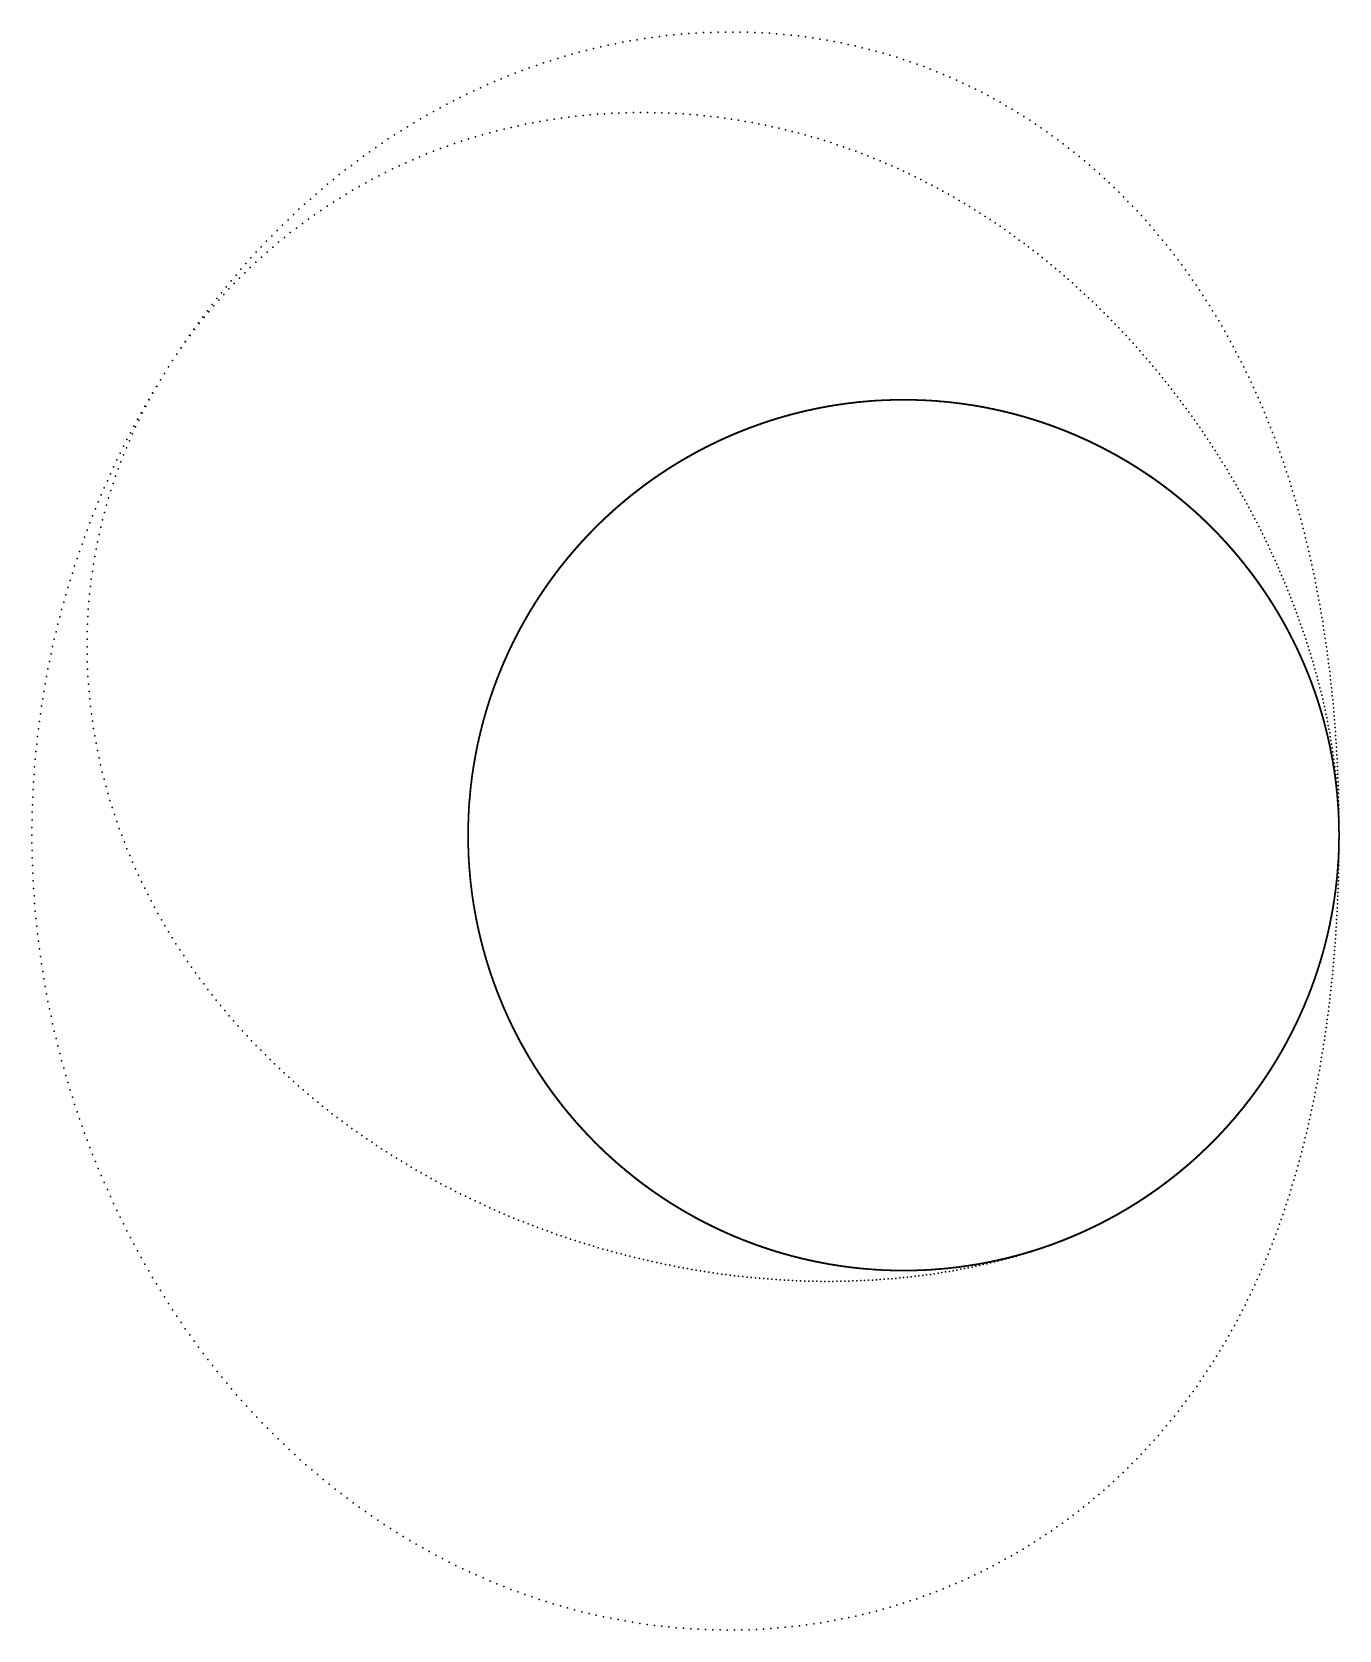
# Model space of a CAD drawing. Header units: metres. Extents: x -98 to 49, y -90 to 91.
import ezdxf

# ---------------------------------------------------------------- set-up
doc = ezdxf.new("R2010")
doc.units = ezdxf.units.M

msp = doc.modelspace()

# ---------------------------------------------------------------- linework, layer by layer
for p in [(-26.75, 90.29), (-25.92, 90.38), (-25.09, 90.46), (-24.26, 90.53), (-23.43, 90.58), (-22.6, 90.63), (-21.77, 90.66), (-20.94, 90.69), (-20.11, 90.7), (-19.28, 90.7), (-18.45, 90.7), (-17.63, 90.68), (-16.8, 90.65), (-15.98, 90.61), (-15.15, 90.56), (-14.33, 90.5), (-13.51, 90.42), (-12.7, 90.34), (-11.88, 90.25), (-35.81, 88.63), (-34.99, 88.83), (-34.17, 89.02), (-33.35, 89.2), (-32.53, 89.38), (-31.71, 89.54), (-30.88, 89.69), (-30.06, 89.83), (-29.23, 89.96), (-28.4, 90.08), (-27.57, 90.19), (-11.07, 90.14), (-10.26, 90.03), (-9.45, 89.9), (-8.64, 89.77), (-7.84, 89.62), (-7.04, 89.46), (-6.24, 89.29), (-5.45, 89.12), (-4.66, 88.93), (-3.87, 88.73), (-3.09, 88.52), (-42.26, 86.65), (-41.46, 86.93), (-40.66, 87.2), (-39.86, 87.46), (-39.05, 87.71), (-38.24, 87.96), (-37.43, 88.19), (-36.62, 88.41), (-2.31, 88.31), (-1.54, 88.08), (-0.77, 87.84), (0, 87.59), (0.76, 87.33), (1.52, 87.07), (2.27, 86.79), (-46.2, 85.1), (-45.42, 85.42), (-44.64, 85.74), (-43.85, 86.05), (-43.06, 86.36), (3.02, 86.5), (3.76, 86.21), (4.5, 85.9), (5.23, 85.59), (5.96, 85.27), (6.68, 84.94), (-50.06, 83.31), (-49.3, 83.69), (-48.53, 84.05), (-47.76, 84.41), (-46.98, 84.76), (7.4, 84.59), (8.11, 84.25), (8.82, 83.89), (9.52, 83.52), (10.21, 83.15), (-53.82, 81.31), (-53.07, 81.73), (-52.33, 82.14), (-51.58, 82.54), (-50.82, 82.93), (-36.18, 81.27), (-35.37, 81.35), (-34.56, 81.41), (-33.75, 81.47), (-32.94, 81.52), (-32.13, 81.55), (-31.32, 81.58), (-30.51, 81.6), (-29.7, 81.61), (-28.9, 81.61), (-28.09, 81.59), (-27.29, 81.57), (-26.49, 81.54), (-25.7, 81.5), (-24.9, 81.45), (-24.11, 81.39), (-23.32, 81.33), (-22.53, 81.25), (10.9, 82.76), (11.58, 82.37), (12.25, 81.98), (12.92, 81.57), (-56.74, 79.55), (-56.02, 80), (-55.29, 80.44), (-54.55, 80.88), (-45.92, 79.53), (-45.11, 79.74), (-44.31, 79.93), (-43.5, 80.11), (-42.69, 80.28), (-41.87, 80.44), (-41.06, 80.59), (-40.25, 80.73), (-39.44, 80.86), (-38.62, 80.97), (-37.81, 81.08), (-37, 81.18), (-21.75, 81.16), (-20.97, 81.07), (-20.19, 80.96), (-19.41, 80.85), (-18.64, 80.73), (-17.87, 80.6), (-17.1, 80.47), (-16.34, 80.32), (-15.58, 80.17), (-14.83, 80), (-14.08, 79.83), (-13.33, 79.66), (-12.59, 79.47), (13.58, 81.16), (14.24, 80.74), (14.88, 80.31), (15.53, 79.87), (16.16, 79.43), (-59.59, 77.66), (-58.88, 78.14), (-58.18, 78.62), (-57.46, 79.09), (-51.51, 77.82), (-50.72, 78.1), (-49.92, 78.37), (-49.13, 78.62), (-48.33, 78.87), (-47.53, 79.1), (-46.72, 79.32), (-11.85, 79.28), (-11.11, 79.08), (-10.38, 78.87), (-9.66, 78.66), (-8.94, 78.44), (-8.22, 78.21), (-7.51, 77.97), (-6.8, 77.73), (16.79, 78.98), (17.41, 78.53), (18.02, 78.07), (-61.67, 76.16), (-60.98, 76.67), (-60.29, 77.17), (-56.19, 75.94), (-55.42, 76.28), (-54.65, 76.61), (-53.87, 76.93), (-53.08, 77.24), (-52.3, 77.54), (-6.1, 77.48), (-5.4, 77.23), (-4.71, 76.97), (-4.02, 76.7), (-3.34, 76.43), (-2.66, 76.15), (-1.99, 75.86), (18.63, 77.6), (19.23, 77.13), (19.82, 76.65), (20.41, 76.16), (-64.37, 74.05), (-63.71, 74.59), (-63.03, 75.12), (-62.35, 75.64), (-59.99, 74.08), (-59.24, 74.47), (-58.48, 74.85), (-57.72, 75.23), (-56.96, 75.59), (-1.32, 75.57), (-0.66, 75.28), (0, 74.98), (0.65, 74.67), (1.3, 74.36), (1.94, 74.04), (20.99, 75.67), (21.56, 75.17), (22.12, 74.67), (22.68, 74.17), (-66.34, 72.4), (-65.69, 72.96), (-65.03, 73.51), (-62.94, 72.4), (-62.21, 72.83), (-61.47, 73.26), (-60.73, 73.67), (2.57, 73.72), (3.2, 73.39), (3.83, 73.06), (4.45, 72.72), (5.06, 72.38), (23.22, 73.66), (23.76, 73.14), (24.3, 72.62), (-68.26, 70.68), (-67.62, 71.26), (-66.98, 71.83), (-65.8, 70.56), (-65.09, 71.03), (-64.38, 71.5), (-63.66, 71.95), (5.67, 72.04), (6.27, 71.69), (6.87, 71.34), (7.46, 70.98), (8.05, 70.62), (24.82, 72.1), (25.34, 71.57), (25.85, 71.03), (26.36, 70.5), (-70.12, 68.9), (-69.5, 69.5), (-68.88, 70.09), (-67.88, 69.08), (-67.19, 69.58), (-66.5, 70.07), (8.63, 70.25), (9.2, 69.88), (9.77, 69.51), (10.33, 69.14), (10.89, 68.76), (26.85, 69.96), (27.34, 69.41), (27.82, 68.87), (-71.93, 67.07), (-71.33, 67.69), (-70.73, 68.3), (-70.56, 66.96), (-69.9, 67.51), (-69.24, 68.04), (-68.56, 68.56), (11.44, 68.38), (11.99, 67.99), (12.53, 67.61), (13.07, 67.21), (13.6, 66.82), (28.3, 68.32), (28.76, 67.76), (29.22, 67.21), (-73.68, 65.19), (-73.1, 65.82), (-72.52, 66.45), (-72.5, 65.28), (-71.86, 65.85), (-71.22, 66.41), (14.12, 66.43), (14.64, 66.03), (15.15, 65.63), (15.66, 65.23), (29.67, 66.65), (30.12, 66.09), (30.56, 65.53), (-75.37, 63.25), (-74.82, 63.9), (-74.37, 63.52), (-74.25, 64.54), (-73.76, 64.12), (-73.13, 64.7), (16.16, 64.82), (16.66, 64.42), (17.15, 64.01), (17.64, 63.6), (18.12, 63.18), (30.99, 64.96), (31.41, 64.4), (31.82, 63.83), (32.23, 63.26), (-76.47, 61.93), (-76.17, 61.68), (-75.93, 62.59), (-75.58, 62.3), (-74.98, 62.91), (18.59, 62.77), (19.06, 62.36), (19.53, 61.94), (19.99, 61.52), (32.63, 62.68), (33.03, 62.11), (33.41, 61.54), (-78.07, 59.91), (-77.88, 59.76), (-77.55, 60.59), (-77.32, 60.41), (-77.01, 61.26), (-76.75, 61.05), (20.44, 61.1), (20.89, 60.68), (21.34, 60.26), (21.78, 59.84), (33.79, 60.96), (34.16, 60.39), (34.53, 59.81), (-79.61, 57.84), (-79.52, 57.78), (-79.11, 58.54), (-78.98, 58.45), (-78.59, 59.22), (-78.44, 59.11), (22.21, 59.41), (22.64, 58.99), (23.07, 58.56), (23.49, 58.13), (34.89, 59.23), (35.24, 58.65), (35.59, 58.07), (-80.61, 56.45), (-80.56, 56.41), (-80.12, 57.15), (-80.05, 57.1), (23.9, 57.71), (24.31, 57.28), (24.72, 56.85), (25.12, 56.42), (25.51, 55.99), (35.93, 57.5), (36.26, 56.92), (36.59, 56.34), (-82.06, 54.32), (-82.05, 54.31), (-81.59, 55.03), (-81.57, 55.02), (-81.1, 55.74), (-81.07, 55.72), (25.91, 55.56), (26.29, 55.12), (26.68, 54.69), (27.05, 54.26), (36.91, 55.76), (37.22, 55.18), (37.53, 54.6), (-83, 52.88), (-83, 52.88), (-82.53, 53.6), (-82.53, 53.6), (27.43, 53.83), (27.8, 53.4), (28.16, 52.96), (28.52, 52.53), (37.83, 54.03), (38.12, 53.45), (38.41, 52.87), (-84.35, 50.68), (-84.33, 50.67), (-83.91, 51.42), (-83.9, 51.41), (-83.46, 52.15), (-83.45, 52.15), (28.88, 52.1), (29.23, 51.66), (29.58, 51.23), (29.92, 50.8), (38.7, 52.3), (38.97, 51.72), (39.25, 51.15), (39.51, 50.57), (-85.23, 49.2), (-85.17, 49.17), (-84.79, 49.95), (-84.76, 49.93), (-6.56, 48.73), (-6.55, 48.73), (-6.54, 48.73), (-6.53, 48.73), (-6.52, 48.73), (-6.51, 48.73), (-6.5, 48.74), (-6.49, 48.74), (-6.48, 48.74), (-6.47, 48.74), (-6.46, 48.74), (-6.45, 48.74), (-6.44, 48.74), (-6.43, 48.74), (-6.42, 48.75), (-6.41, 48.75), (-6.4, 48.75), (-6.39, 48.75), (-6.38, 48.75), (-6.37, 48.75), (-6.36, 48.75), (-6.35, 48.76), (-6.34, 48.76), (-6.33, 48.76), (-6.32, 48.76), (-6.31, 48.76), (-6.3, 48.76), (-6.29, 48.76), (-6.28, 48.76), (-6.27, 48.77), (-6.26, 48.77), (-6.25, 48.77), (-6.24, 48.77), (-6.23, 48.77), (-6.22, 48.77), (-6.21, 48.77), (-6.2, 48.77), (-6.19, 48.78), (-6.18, 48.78), (-6.17, 48.78), (-6.16, 48.78), (-6.15, 48.78), (-6.14, 48.78), (-6.13, 48.78), (-6.12, 48.78), (-6.11, 48.79), (-6.1, 48.79), (-6.09, 48.79), (-6.08, 48.79), (-6.07, 48.79), (-6.06, 48.79), (-6.05, 48.79), (-6.04, 48.79), (-6.03, 48.8), (-6.02, 48.8), (-6.01, 48.8), (-6, 48.8), (-5.99, 48.8), (-5.98, 48.8), (-5.97, 48.8), (-5.96, 48.8), (-5.95, 48.81), (-5.94, 48.81), (-5.93, 48.81), (-5.92, 48.81), (-5.91, 48.81), (-5.91, 48.81), (-5.9, 48.81), (-5.89, 48.81), (-5.88, 48.81), (-5.87, 48.82), (-5.86, 48.82), (-5.85, 48.82), (-5.84, 48.82), (-5.83, 48.82), (-5.82, 48.82), (-5.81, 48.82), (-5.8, 48.82), (-5.79, 48.83), (-5.78, 48.83), (-5.77, 48.83), (-5.76, 48.83), (-5.75, 48.83), (-5.74, 48.83), (-5.73, 48.83), (-5.72, 48.83), (-5.71, 48.83), (-5.7, 48.84), (-5.69, 48.84), (-5.68, 48.84), (-5.67, 48.84), (-5.66, 48.84), (-5.65, 48.84), (-5.64, 48.84), (-5.63, 48.84), (-5.62, 48.85), (-5.61, 48.85), (-5.6, 48.85), (-5.59, 48.85), (-5.58, 48.85), (-5.57, 48.85), (-5.56, 48.85), (-5.55, 48.85), (-5.54, 48.85), (-5.53, 48.86), (-5.52, 48.86), (-5.51, 48.86), (-5.5, 48.86), (-5.49, 48.86), (-5.48, 48.86), (-5.47, 48.86), (-5.46, 48.86), (-5.45, 48.86), (-5.44, 48.87), (-5.43, 48.87), (-5.42, 48.87), (-5.41, 48.87), (-5.4, 48.87), (-5.39, 48.87), (-5.38, 48.87), (-5.37, 48.87), (-5.36, 48.87), (-5.35, 48.88), (-5.34, 48.88), (-5.33, 48.88), (-5.32, 48.88), (-5.31, 48.88), (-5.3, 48.88), (-5.29, 48.88), (-5.28, 48.88), (-5.27, 48.88), (-5.26, 48.89), (-5.25, 48.89), (-5.24, 48.89), (-5.23, 48.89), (-5.22, 48.89), (-5.21, 48.89), (-5.2, 48.89), (-5.19, 48.89), (-5.18, 48.89), (-5.17, 48.89), (-5.16, 48.9), (-5.15, 48.9), (-5.14, 48.9), (-5.13, 48.9), (-5.12, 48.9), (-5.11, 48.9), (-5.1, 48.9), (-5.09, 48.9), (-5.08, 48.9), (-5.07, 48.91), (-5.06, 48.91), (-5.05, 48.91), (-5.04, 48.91), (-5.03, 48.91), (-5.02, 48.91), (-5.01, 48.91), (-5, 48.91), (-4.99, 48.91), (-4.98, 48.91), (-4.97, 48.92), (-4.96, 48.92), (-4.95, 48.92), (-4.94, 48.92), (-4.93, 48.92), (-4.92, 48.92), (-4.91, 48.92), (-4.9, 48.92), (-4.89, 48.92), (-4.88, 48.92), (-4.87, 48.93), (-4.86, 48.93), (-4.85, 48.93), (-4.84, 48.93), (-4.83, 48.93), (-4.82, 48.93), (-4.81, 48.93), (-4.8, 48.93), (-4.79, 48.93), (-4.78, 48.93), (-4.77, 48.94), (-4.76, 48.94), (-4.75, 48.94), (-4.74, 48.94), (-4.73, 48.94), (-4.72, 48.94), (-4.71, 48.94), (-4.7, 48.94), (-4.69, 48.94), (-4.68, 48.94), (-4.67, 48.94), (-4.66, 48.95), (-4.65, 48.95), (-4.64, 48.95), (-4.63, 48.95), (-4.62, 48.95), (-4.61, 48.95), (-4.6, 48.95), (-4.59, 48.95), (-4.58, 48.95), (-4.57, 48.95), (-4.56, 48.96), (-4.55, 48.96), (-4.54, 48.96), (-4.53, 48.96), (-4.52, 48.96), (-4.51, 48.96), (-4.5, 48.96), (-4.49, 48.96), (-4.48, 48.96), (-4.47, 48.96), (-4.46, 48.96), (-4.45, 48.97), (-4.44, 48.97), (-4.43, 48.97), (-4.42, 48.97), (-4.41, 48.97), (-4.4, 48.97), (-4.39, 48.97), (-4.38, 48.97), (-4.37, 48.97), (-4.36, 48.97), (-4.35, 48.97), (-4.34, 48.97), (-4.33, 48.98), (-4.32, 48.98), (-4.31, 48.98), (-4.3, 48.98), (-4.29, 48.98), (-4.28, 48.98), (-4.27, 48.98), (-4.26, 48.98), (-4.25, 48.98), (-4.24, 48.98), (-4.23, 48.98), (-4.22, 48.99), (-4.21, 48.99), (-4.2, 48.99), (-4.19, 48.99), (-4.18, 48.99), (-4.17, 48.99), (-4.16, 48.99), (-4.15, 48.99), (-4.14, 48.99), (-4.13, 48.99), (-4.12, 48.99), (-4.11, 48.99), (-4.1, 49), (-4.09, 49), (-4.08, 49), (-4.07, 49), (-4.06, 49), (-4.05, 49), (-4.04, 49), (-4.04, 49), (-4.03, 49), (-4.02, 49), (-4.01, 49), (-4, 49), (-3.99, 49.01), (-3.98, 49.01), (-3.97, 49.01), (-3.96, 49.01), (-3.95, 49.01), (-3.94, 49.01), (-3.93, 49.01), (-3.92, 49.01), (-3.91, 49.01), (-3.9, 49.01), (-3.89, 49.01), (-3.88, 49.01), (-3.87, 49.02), (-3.86, 49.02), (-3.85, 49.02), (-3.84, 49.02), (-3.83, 49.02), (-3.82, 49.02), (-3.81, 49.02), (-3.8, 49.02), (-3.79, 49.02), (-3.78, 49.02), (-3.77, 49.02), (-3.76, 49.02), (-3.75, 49.02), (-3.74, 49.03), (-3.73, 49.03), (-3.72, 49.03), (-3.71, 49.03), (-3.7, 49.03), (-3.69, 49.03), (-3.68, 49.03), (-3.67, 49.03), (-3.66, 49.03), (-3.65, 49.03), (-3.64, 49.03), (-3.63, 49.03), (-3.62, 49.03), (-3.61, 49.03), (-3.6, 49.04), (-3.59, 49.04), (-3.58, 49.04), (-3.57, 49.04), (-3.56, 49.04), (-3.55, 49.04), (-3.54, 49.04), (-3.53, 49.04), (-3.52, 49.04), (-3.51, 49.04), (-3.5, 49.04), (-3.49, 49.04), (-3.48, 49.04), (-3.47, 49.04), (-3.46, 49.05), (-3.45, 49.05), (-3.44, 49.05), (-3.43, 49.05), (-3.42, 49.05), (-3.41, 49.05), (-3.4, 49.05), (-3.39, 49.05), (-3.38, 49.05), (-3.37, 49.05), (-3.36, 49.05), (-3.35, 49.05), (-3.34, 49.05), (-3.33, 49.05), (-3.32, 49.06), (-3.31, 49.06), (-3.3, 49.06), (-3.29, 49.06), (-3.28, 49.06), (-3.27, 49.06), (-3.26, 49.06), (-3.25, 49.06), (-3.24, 49.06), (-3.23, 49.06), (-3.22, 49.06), (-3.21, 49.06), (-3.2, 49.06), (-3.19, 49.06), (-3.18, 49.06), (-3.17, 49.07), (-3.16, 49.07), (-3.15, 49.07), (-3.14, 49.07), (-3.13, 49.07), (-3.12, 49.07), (-3.11, 49.07), (-3.1, 49.07), (-3.09, 49.07), (-3.08, 49.07), (-3.07, 49.07), (-3.06, 49.07), (-3.05, 49.07), (-3.04, 49.07), (-3.03, 49.07), (-3.02, 49.07), (-3.01, 49.08), (-3, 49.08), (-2.99, 49.08), (-2.98, 49.08), (-2.97, 49.08), (-2.96, 49.08), (-2.95, 49.08), (-2.94, 49.08), (-2.93, 49.08), (-2.92, 49.08), (-2.91, 49.08), (-2.9, 49.08), (-2.89, 49.08), (-2.88, 49.08), (-2.87, 49.08), (-2.86, 49.08), (-2.85, 49.08), (-2.84, 49.09), (-2.83, 49.09), (-2.82, 49.09), (-2.81, 49.09), (-2.8, 49.09), (-2.79, 49.09), (-2.78, 49.09), (-2.77, 49.09), (-2.76, 49.09), (-2.75, 49.09), (-2.74, 49.09), (-2.73, 49.09), (-2.72, 49.09), (-2.71, 49.09), (-2.7, 49.09), (-2.69, 49.09), (-2.68, 49.09), (-2.67, 49.09), (-2.66, 49.1), (-2.65, 49.1), (-2.64, 49.1), (-2.63, 49.1), (-2.62, 49.1), (-2.61, 49.1), (-2.6, 49.1), (-2.59, 49.1), (-2.58, 49.1), (-2.57, 49.1), (-2.56, 49.1), (-2.55, 49.1), (-2.54, 49.1), (-2.53, 49.1), (-2.52, 49.1), (-2.51, 49.1), (-2.5, 49.1), (-2.49, 49.1), (-2.48, 49.1), (-2.47, 49.11), (-2.46, 49.11), (-2.45, 49.11), (-2.44, 49.11), (-2.43, 49.11), (-2.42, 49.11), (-2.41, 49.11), (-2.4, 49.11), (-2.39, 49.11), (-2.38, 49.11), (-2.37, 49.11), (-2.36, 49.11), (-2.35, 49.11), (-2.34, 49.11), (-2.33, 49.11), (-2.32, 49.11), (-2.31, 49.11), (-2.3, 49.11), (-2.29, 49.11), (-2.28, 49.11), (-2.27, 49.11), (-2.26, 49.12), (-2.25, 49.12), (-2.24, 49.12), (-2.23, 49.12), (-2.22, 49.12), (-2.21, 49.12), (-2.2, 49.12), (-2.19, 49.12), (-2.18, 49.12), (-2.17, 49.12), (-2.16, 49.12), (-2.15, 49.12), (-2.14, 49.12), (-2.13, 49.12), (-2.12, 49.12), (-2.11, 49.12), (-2.1, 49.12), (-2.09, 49.12), (-2.08, 49.12), (-2.07, 49.12), (-2.06, 49.12), (-2.05, 49.12), (-2.04, 49.12), (-2.03, 49.13), (-2.02, 49.13), (-2.01, 49.13), (-2, 49.13), (-1.99, 49.13), (-1.98, 49.13), (-1.97, 49.13), (-1.96, 49.13), (-1.95, 49.13), (-1.94, 49.13), (-1.93, 49.13), (-1.92, 49.13), (-1.91, 49.13), (-1.9, 49.13), (-1.89, 49.13), (-1.88, 49.13), (-1.87, 49.13), (-1.86, 49.13), (-1.85, 49.13), (-1.84, 49.13), (-1.83, 49.13), (-1.82, 49.13), (-1.81, 49.13), (-1.8, 49.13), (-1.79, 49.13), (-1.78, 49.13), (-1.77, 49.14), (-1.76, 49.14), (-1.75, 49.14), (-1.74, 49.14), (-1.73, 49.14), (-1.72, 49.14), (-1.71, 49.14), (-1.7, 49.14), (-1.69, 49.14), (-1.68, 49.14), (-1.67, 49.14), (-1.66, 49.14), (-1.65, 49.14), (-1.64, 49.14), (-1.63, 49.14), (-1.62, 49.14), (-1.61, 49.14), (-1.6, 49.14), (-1.59, 49.14), (-1.58, 49.14), (-1.57, 49.14), (-1.56, 49.14), (-1.55, 49.14), (-1.54, 49.14), (-1.53, 49.14), (-1.52, 49.14), (-1.51, 49.14), (-1.5, 49.14), (-1.49, 49.14), (-1.48, 49.14), (-1.47, 49.15), (-1.46, 49.15), (-1.45, 49.15), (-1.44, 49.15), (-1.43, 49.15), (-1.42, 49.15), (-1.41, 49.15), (-1.4, 49.15), (-1.39, 49.15), (-1.38, 49.15), (-1.37, 49.15), (-1.36, 49.15), (-1.35, 49.15), (-1.34, 49.15), (-1.33, 49.15), (-1.32, 49.15), (-1.31, 49.15), (-1.3, 49.15), (-1.29, 49.15), (-1.28, 49.15), (-1.27, 49.15), (-1.26, 49.15), (-1.25, 49.15), (-1.24, 49.15), (-1.23, 49.15), (-1.22, 49.15), (-1.21, 49.15), (-1.2, 49.15), (-1.19, 49.15), (-1.18, 49.15), (-1.17, 49.15), (-1.16, 49.15), (-1.15, 49.15), (-1.14, 49.15), (-1.13, 49.15), (-1.12, 49.15), (-1.11, 49.15), (-1.1, 49.15), (-1.09, 49.16), (-1.08, 49.16), (-1.07, 49.16), (-1.06, 49.16), (-1.05, 49.16), (-1.04, 49.16), (-1.03, 49.16), (-1.02, 49.16), (-1.01, 49.16), (-1, 49.16), (-0.99, 49.16), (-0.98, 49.16), (-0.97, 49.16), (-0.96, 49.16), (-0.95, 49.16), (-0.94, 49.16), (-0.93, 49.16), (-0.92, 49.16), (-0.91, 49.16), (-0.9, 49.16), (-0.89, 49.16), (-0.88, 49.16), (-0.87, 49.16), (-0.86, 49.16), (-0.85, 49.16), (-0.84, 49.16), (-0.83, 49.16), (-0.82, 49.16), (-0.81, 49.16), (-0.8, 49.16), (-0.79, 49.16), (-0.78, 49.16), (-0.77, 49.16), (-0.76, 49.16), (-0.75, 49.16), (-0.74, 49.16), (-0.73, 49.16), (-0.72, 49.16), (-0.71, 49.16), (-0.7, 49.16), (-0.69, 49.16), (-0.68, 49.16), (-0.67, 49.16), (-0.66, 49.16), (-0.65, 49.16), (-0.64, 49.16), (-0.63, 49.16), (-0.62, 49.16), (-0.61, 49.16), (-0.6, 49.16), (-0.59, 49.16), (-0.58, 49.16), (-0.57, 49.16), (-0.56, 49.16), (-0.55, 49.16), (-0.54, 49.16), (-0.53, 49.16), (-0.52, 49.16), (-0.51, 49.16), (-0.5, 49.16), (-0.49, 49.16), (-0.48, 49.16), (-0.47, 49.16), (-0.46, 49.16), (-0.45, 49.16), (-0.44, 49.16), (-0.43, 49.17), (-0.42, 49.17), (-0.41, 49.17), (-0.4, 49.17), (-0.39, 49.17), (-0.38, 49.17), (-0.37, 49.17), (-0.36, 49.17), (-0.35, 49.17), (-0.34, 49.17), (-0.33, 49.17), (-0.32, 49.17), (-0.31, 49.17), (-0.3, 49.17), (-0.29, 49.17), (-0.28, 49.17), (-0.27, 49.17), (-0.26, 49.17), (-0.25, 49.17), (-0.24, 49.17), (-0.23, 49.17), (-0.22, 49.17), (-0.21, 49.17), (-0.2, 49.17), (-0.19, 49.17), (-0.18, 49.17), (-0.17, 49.17), (-0.16, 49.17), (-0.15, 49.17), (-0.14, 49.17), (-0.13, 49.17), (-0.12, 49.17), (-0.11, 49.17), (-0.1, 49.17), (-0.09, 49.17), (-0.08, 49.17), (-0.07, 49.17), (-0.06, 49.17), (-0.05, 49.17), (-0.04, 49.17), (-0.03, 49.17), (-0.02, 49.17), (-0.01, 49.17), (0, 49.17), (0.01, 49.17), (0.02, 49.17), (0.03, 49.17), (0.04, 49.17), (0.05, 49.17), (0.06, 49.17), (0.07, 49.17), (0.08, 49.17), (0.09, 49.17), (0.1, 49.17), (0.11, 49.17), (0.12, 49.17), (0.13, 49.17), (0.14, 49.17), (0.15, 49.17), (0.16, 49.17), (0.17, 49.17), (0.18, 49.17), (0.19, 49.17), (0.2, 49.17), (0.21, 49.17), (0.22, 49.17), (0.23, 49.17), (0.24, 49.17), (0.25, 49.17), (0.26, 49.17), (0.27, 49.17), (0.28, 49.17), (0.29, 49.17), (0.3, 49.17), (0.31, 49.17), (0.32, 49.17), (0.33, 49.17), (0.34, 49.17), (0.35, 49.17), (0.36, 49.17), (0.37, 49.17), (0.38, 49.17), (0.39, 49.17), (0.4, 49.17), (0.41, 49.17), (0.42, 49.17), (0.43, 49.17), (0.44, 49.16), (0.45, 49.16), (0.46, 49.16), (0.47, 49.16), (0.48, 49.16), (0.49, 49.16), (0.5, 49.16), (0.51, 49.16), (0.52, 49.16), (0.53, 49.16), (0.54, 49.16), (0.55, 49.16), (0.56, 49.16), (0.57, 49.16), (0.58, 49.16), (0.59, 49.16), (0.6, 49.16), (0.61, 49.16), (0.62, 49.16), (0.63, 49.16), (0.64, 49.16), (0.65, 49.16), (0.66, 49.16), (0.67, 49.16), (0.68, 49.16), (0.69, 49.16), (0.7, 49.16), (0.71, 49.16), (0.72, 49.16), (0.73, 49.16), (0.74, 49.16), (0.75, 49.16), (0.76, 49.16), (0.77, 49.16), (0.78, 49.16), (0.79, 49.16), (0.8, 49.16), (0.81, 49.16), (0.82, 49.16), (0.83, 49.16), (0.84, 49.16), (0.85, 49.16), (0.86, 49.16), (0.87, 49.16), (0.88, 49.16), (0.89, 49.16), (0.9, 49.16), (0.91, 49.16), (0.92, 49.16), (0.93, 49.16), (0.94, 49.16), (0.95, 49.16), (0.96, 49.16), (0.97, 49.16), (0.98, 49.16), (0.99, 49.16), (1, 49.16), (1.01, 49.16), (1.02, 49.16), (1.03, 49.16), (1.04, 49.16), (1.05, 49.16), (1.06, 49.16), (1.07, 49.16), (1.08, 49.16), (1.09, 49.16), (1.1, 49.15), (1.11, 49.15), (1.12, 49.15), (1.13, 49.15), (1.14, 49.15), (1.15, 49.15), (1.16, 49.15), (1.17, 49.15), (1.18, 49.15), (1.19, 49.15), (1.2, 49.15), (1.21, 49.15), (1.22, 49.15), (1.23, 49.15), (1.24, 49.15), (1.25, 49.15), (1.26, 49.15), (1.27, 49.15), (1.28, 49.15), (1.29, 49.15), (1.3, 49.15), (1.31, 49.15), (1.32, 49.15), (1.33, 49.15), (1.34, 49.15), (1.35, 49.15), (1.36, 49.15), (1.37, 49.15), (1.38, 49.15), (1.39, 49.15), (1.4, 49.15), (1.41, 49.15), (1.42, 49.15), (1.43, 49.15), (1.44, 49.15), (1.45, 49.15), (1.46, 49.15), (1.47, 49.15), (1.48, 49.14), (1.49, 49.14), (1.5, 49.14), (1.51, 49.14), (1.52, 49.14), (1.53, 49.14), (1.54, 49.14), (1.55, 49.14), (1.56, 49.14), (1.57, 49.14), (1.58, 49.14), (1.59, 49.14), (1.6, 49.14), (1.61, 49.14), (1.62, 49.14), (1.63, 49.14), (1.64, 49.14), (1.65, 49.14), (1.66, 49.14), (1.67, 49.14), (1.68, 49.14), (1.69, 49.14), (1.7, 49.14), (1.71, 49.14), (1.72, 49.14), (1.73, 49.14), (1.74, 49.14), (1.75, 49.14), (1.76, 49.14), (1.77, 49.14), (1.78, 49.13), (1.79, 49.13), (1.8, 49.13), (1.81, 49.13), (1.82, 49.13), (1.83, 49.13), (1.84, 49.13), (1.85, 49.13), (1.86, 49.13), (1.87, 49.13), (1.88, 49.13), (1.89, 49.13), (1.9, 49.13), (1.91, 49.13), (1.92, 49.13), (1.93, 49.13), (1.94, 49.13), (1.95, 49.13), (1.96, 49.13), (1.97, 49.13), (1.98, 49.13), (1.99, 49.13), (2, 49.13), (2.01, 49.13), (2.02, 49.13), (2.03, 49.13), (2.04, 49.12), (2.05, 49.12), (2.06, 49.12), (2.07, 49.12), (2.08, 49.12), (2.09, 49.12), (2.1, 49.12), (2.11, 49.12), (2.12, 49.12), (2.13, 49.12), (2.14, 49.12), (2.15, 49.12), (2.16, 49.12), (2.17, 49.12), (2.18, 49.12), (2.19, 49.12), (2.2, 49.12), (2.21, 49.12), (2.22, 49.12), (2.23, 49.12), (2.24, 49.12), (2.25, 49.12), (2.26, 49.12), (2.27, 49.11), (2.28, 49.11), (2.29, 49.11), (2.3, 49.11), (2.31, 49.11), (2.32, 49.11), (2.33, 49.11), (2.34, 49.11), (2.35, 49.11), (2.36, 49.11), (2.37, 49.11), (2.38, 49.11), (2.39, 49.11), (2.4, 49.11), (2.41, 49.11), (2.42, 49.11), (2.43, 49.11), (2.44, 49.11), (2.45, 49.11), (2.46, 49.11), (2.47, 49.11), (2.48, 49.1), (2.49, 49.1), (2.5, 49.1), (2.51, 49.1), (2.52, 49.1), (2.53, 49.1), (2.54, 49.1), (2.55, 49.1), (2.56, 49.1), (2.57, 49.1), (2.58, 49.1), (2.59, 49.1), (2.6, 49.1), (2.61, 49.1), (2.62, 49.1), (2.63, 49.1), (2.64, 49.1), (2.65, 49.1), (2.66, 49.1), (2.67, 49.09), (2.68, 49.09), (2.69, 49.09), (2.7, 49.09), (2.71, 49.09), (2.72, 49.09), (2.73, 49.09), (2.74, 49.09), (2.75, 49.09), (2.76, 49.09), (2.77, 49.09), (2.78, 49.09), (2.79, 49.09), (2.8, 49.09), (2.81, 49.09), (2.82, 49.09), (2.83, 49.09), (2.84, 49.09), (2.85, 49.08), (2.86, 49.08), (2.87, 49.08), (2.88, 49.08), (2.89, 49.08), (2.9, 49.08), (2.91, 49.08), (2.92, 49.08), (2.93, 49.08), (2.94, 49.08), (2.95, 49.08), (2.96, 49.08), (2.97, 49.08), (2.98, 49.08), (2.99, 49.08), (3, 49.08), (3.01, 49.08), (3.02, 49.07), (3.03, 49.07), (3.04, 49.07), (3.05, 49.07), (3.06, 49.07), (3.07, 49.07), (3.08, 49.07), (3.09, 49.07), (3.1, 49.07), (3.11, 49.07), (3.12, 49.07), (3.13, 49.07), (3.14, 49.07), (3.15, 49.07), (3.16, 49.07), (3.17, 49.07), (3.18, 49.06), (3.19, 49.06), (3.2, 49.06), (3.21, 49.06), (3.22, 49.06), (3.23, 49.06), (3.24, 49.06), (3.25, 49.06), (3.26, 49.06), (3.27, 49.06), (3.28, 49.06), (3.29, 49.06), (3.3, 49.06), (3.31, 49.06), (3.32, 49.06), (3.33, 49.05), (3.34, 49.05), (3.35, 49.05), (3.36, 49.05), (3.37, 49.05), (3.38, 49.05), (3.39, 49.05), (3.4, 49.05), (3.41, 49.05), (3.42, 49.05), (3.43, 49.05), (3.44, 49.05), (3.45, 49.05), (3.46, 49.05), (3.47, 49.04), (3.48, 49.04), (3.49, 49.04), (3.5, 49.04), (3.51, 49.04), (3.52, 49.04), (3.53, 49.04), (3.54, 49.04), (3.55, 49.04), (3.56, 49.04), (3.57, 49.04), (3.58, 49.04), (3.59, 49.04), (3.6, 49.04), (3.61, 49.03), (3.62, 49.03), (3.63, 49.03), (3.64, 49.03), (3.65, 49.03), (3.66, 49.03), (3.67, 49.03), (3.68, 49.03), (3.69, 49.03), (3.7, 49.03), (3.71, 49.03), (3.72, 49.03), (3.73, 49.03), (3.74, 49.03), (3.75, 49.02), (3.76, 49.02), (3.77, 49.02), (3.78, 49.02), (3.79, 49.02), (3.8, 49.02), (3.81, 49.02), (3.82, 49.02), (3.83, 49.02), (3.84, 49.02), (3.85, 49.02), (3.86, 49.02), (3.87, 49.02), (3.88, 49.01), (3.89, 49.01), (3.9, 49.01), (3.91, 49.01), (3.92, 49.01), (3.93, 49.01), (3.94, 49.01), (3.95, 49.01), (3.96, 49.01), (3.97, 49.01), (3.98, 49.01), (3.99, 49.01), (4, 49), (4.01, 49), (4.02, 49), (4.03, 49), (4.04, 49), (4.04, 49), (4.05, 49), (4.06, 49), (4.07, 49), (4.08, 49), (4.09, 49), (4.1, 49), (4.11, 48.99), (4.12, 48.99), (4.13, 48.99), (4.14, 48.99), (4.15, 48.99), (4.16, 48.99), (4.17, 48.99), (4.18, 48.99), (4.19, 48.99), (4.2, 48.99), (4.21, 48.99), (4.22, 48.99), (4.23, 48.98), (4.24, 48.98), (4.25, 48.98), (4.26, 48.98), (4.27, 48.98), (4.28, 48.98), (4.29, 48.98), (4.3, 48.98), (4.31, 48.98), (4.32, 48.98), (4.33, 48.98), (4.34, 48.97), (4.35, 48.97), (4.36, 48.97), (4.37, 48.97), (4.38, 48.97), (4.39, 48.97), (4.4, 48.97), (4.41, 48.97), (4.42, 48.97), (4.43, 48.97), (4.44, 48.97), (4.45, 48.97), (4.46, 48.96), (4.47, 48.96), (4.48, 48.96), (4.49, 48.96), (4.5, 48.96), (4.51, 48.96), (4.52, 48.96), (4.53, 48.96), (4.54, 48.96), (4.55, 48.96), (4.56, 48.96), (4.57, 48.95), (4.58, 48.95), (4.59, 48.95), (4.6, 48.95), (4.61, 48.95), (4.62, 48.95), (4.63, 48.95), (4.64, 48.95), (4.65, 48.95), (4.66, 48.95), (4.67, 48.94), (4.68, 48.94), (4.69, 48.94), (4.7, 48.94), (4.71, 48.94), (4.72, 48.94), (4.73, 48.94), (4.74, 48.94), (4.75, 48.94), (4.76, 48.94), (4.77, 48.94), (4.78, 48.93), (4.79, 48.93), (4.8, 48.93), (4.81, 48.93), (4.82, 48.93), (4.83, 48.93), (4.84, 48.93), (4.85, 48.93), (4.86, 48.93), (4.87, 48.93), (4.88, 48.92), (4.89, 48.92), (4.9, 48.92), (4.91, 48.92), (4.92, 48.92), (4.93, 48.92), (4.94, 48.92), (4.95, 48.92), (4.96, 48.92), (4.97, 48.92), (4.98, 48.91), (4.99, 48.91), (5, 48.91), (5.01, 48.91), (5.02, 48.91), (5.03, 48.91), (5.04, 48.91), (5.05, 48.91), (5.06, 48.91), (5.07, 48.91), (5.08, 48.9), (5.09, 48.9), (5.1, 48.9), (5.11, 48.9), (5.12, 48.9), (5.13, 48.9), (5.14, 48.9), (5.15, 48.9), (5.16, 48.9), (5.17, 48.89), (5.18, 48.89), (5.19, 48.89), (5.2, 48.89), (5.21, 48.89), (5.22, 48.89), (5.23, 48.89), (5.24, 48.89), (5.25, 48.89), (5.26, 48.89), (5.27, 48.88), (5.28, 48.88), (5.29, 48.88), (5.3, 48.88), (5.31, 48.88), (5.32, 48.88), (5.33, 48.88), (5.34, 48.88), (5.35, 48.88), (5.36, 48.87), (5.37, 48.87), (5.38, 48.87), (5.39, 48.87), (5.4, 48.87), (5.41, 48.87), (5.42, 48.87), (5.43, 48.87), (5.44, 48.87), (5.45, 48.86), (5.46, 48.86), (5.47, 48.86), (5.48, 48.86), (5.49, 48.86), (5.5, 48.86), (5.51, 48.86), (5.52, 48.86), (5.53, 48.86), (5.54, 48.85), (5.55, 48.85), (5.56, 48.85), (5.57, 48.85), (5.58, 48.85), (5.59, 48.85), (5.6, 48.85), (5.61, 48.85), (5.62, 48.85), (5.63, 48.84), (5.64, 48.84), (5.65, 48.84), (5.66, 48.84), (5.67, 48.84), (5.68, 48.84), (5.69, 48.84), (5.7, 48.84), (5.71, 48.83), (5.72, 48.83), (5.73, 48.83), (5.74, 48.83), (5.75, 48.83), (5.76, 48.83), (5.77, 48.83), (5.78, 48.83), (5.79, 48.83), (5.8, 48.82), (5.81, 48.82), (5.82, 48.82), (5.83, 48.82), (5.84, 48.82), (5.85, 48.82), (5.86, 48.82), (5.87, 48.82), (5.88, 48.81), (5.89, 48.81), (5.9, 48.81), (5.91, 48.81), (5.91, 48.81), (5.92, 48.81), (5.93, 48.81), (5.94, 48.81), (5.95, 48.81), (5.96, 48.8), (5.97, 48.8), (5.98, 48.8), (5.99, 48.8), (6, 48.8), (6.01, 48.8), (6.02, 48.8), (6.03, 48.8), (6.04, 48.79), (6.05, 48.79), (6.06, 48.79), (6.07, 48.79), (6.08, 48.79), (6.09, 48.79), (6.1, 48.79), (6.11, 48.79), (6.12, 48.78), (6.13, 48.78), (6.14, 48.78), (6.15, 48.78), (6.16, 48.78), (6.17, 48.78), (6.18, 48.78), (6.19, 48.78), (6.2, 48.77), (6.21, 48.77), (6.22, 48.77), (6.23, 48.77), (6.24, 48.77), (6.25, 48.77), (6.26, 48.77), (6.27, 48.77), (6.28, 48.76), (6.29, 48.76), (6.3, 48.76), (6.31, 48.76), (6.32, 48.76), (6.33, 48.76), (6.34, 48.76), (6.35, 48.76), (6.36, 48.75), (6.37, 48.75), (6.38, 48.75), (6.39, 48.75), (6.4, 48.75), (6.41, 48.75), (6.42, 48.75), (6.43, 48.74), (6.44, 48.74), (6.45, 48.74), (6.46, 48.74), (6.47, 48.74), (6.48, 48.74), (6.49, 48.74), (6.5, 48.74), (6.51, 48.73), (6.52, 48.73), (6.53, 48.73), (6.54, 48.73), (6.55, 48.73), (6.56, 48.73), (30.26, 50.36), (30.6, 49.93), (30.93, 49.49), (31.25, 49.06), (39.77, 50), (40.03, 49.43), (40.28, 48.86), (-86.48, 46.96), (-86.07, 47.71), (-85.96, 47.65), (-85.65, 48.46), (-85.57, 48.41), (-14.68, 46.92), (-14.67, 46.93), (-14.66, 46.93), (-14.65, 46.93), (-14.64, 46.94), (-14.63, 46.94), (-14.62, 46.94), (-14.61, 46.95), (-14.6, 46.95), (-14.6, 46.95), (-14.59, 46.95), (-14.58, 46.96), (-14.57, 46.96), (-14.56, 46.96), (-14.55, 46.97), (-14.54, 46.97), (-14.53, 46.97), (-14.52, 46.97), (-14.51, 46.98), (-14.5, 46.98), (-14.49, 46.98), (-14.48, 46.99), (-14.47, 46.99), (-14.46, 46.99), (-14.45, 47), (-14.44, 47), (-14.43, 47), (-14.42, 47), (-14.41, 47.01), (-14.4, 47.01), (-14.39, 47.01), (-14.38, 47.02), (-14.38, 47.02), (-14.37, 47.02), (-14.36, 47.02), (-14.35, 47.03), (-14.34, 47.03), (-14.33, 47.03), (-14.32, 47.04), (-14.31, 47.04), (-14.3, 47.04), (-14.29, 47.04), (-14.28, 47.05), (-14.27, 47.05), (-14.26, 47.05), (-14.25, 47.06), (-14.24, 47.06), (-14.23, 47.06), (-14.22, 47.07), (-14.21, 47.07), (-14.2, 47.07), (-14.19, 47.07), (-14.18, 47.08), (-14.17, 47.08), (-14.16, 47.09), (-14.16, 47.08), (-14.15, 47.09), (-14.14, 47.09), (-14.13, 47.09), (-14.12, 47.1), (-14.11, 47.1), (-14.1, 47.1), (-14.09, 47.11), (-14.08, 47.11), (-14.07, 47.11), (-14.06, 47.11), (-14.05, 47.12), (-14.04, 47.12), (-14.03, 47.12), (-14.02, 47.13), (-14.01, 47.13), (-14, 47.13), (-13.99, 47.13), (-13.98, 47.14), (-13.97, 47.14), (-13.96, 47.14), (-13.95, 47.15), (-13.94, 47.15), (-13.93, 47.15), (-13.93, 47.15), (-13.92, 47.16), (-13.91, 47.16), (-13.9, 47.16), (-13.89, 47.17), (-13.88, 47.17), (-13.87, 47.17), (-13.86, 47.17), (-13.85, 47.18), (-13.84, 47.18), (-13.83, 47.18), (-13.82, 47.19), (-13.81, 47.19), (-13.8, 47.19), (-13.79, 47.19), (-13.78, 47.2), (-13.77, 47.2), (-13.76, 47.2), (-13.75, 47.2), (-13.74, 47.21), (-13.73, 47.21), (-13.72, 47.21), (-13.71, 47.22), (-13.7, 47.22), (-13.69, 47.22), (-13.69, 47.22), (-13.68, 47.23), (-13.67, 47.23), (-13.66, 47.23), (-13.65, 47.24), (-13.64, 47.24), (-13.63, 47.24), (-13.62, 47.24), (-13.61, 47.25), (-13.6, 47.25), (-13.59, 47.25), (-13.58, 47.25), (-13.57, 47.26), (-13.56, 47.26), (-13.55, 47.26), (-13.54, 47.27), (-13.53, 47.27), (-13.52, 47.27), (-13.51, 47.27), (-13.5, 47.28), (-13.49, 47.28), (-13.48, 47.28), (-13.47, 47.28), (-13.46, 47.29), (-13.45, 47.29), (-13.45, 47.29), (-13.44, 47.3), (-13.43, 47.3), (-13.42, 47.3), (-13.41, 47.3), (-13.4, 47.31), (-13.39, 47.31), (-13.38, 47.31), (-13.37, 47.31), (-13.36, 47.32), (-13.35, 47.32), (-13.34, 47.32), (-13.33, 47.33), (-13.32, 47.33), (-13.31, 47.33), (-13.3, 47.33), (-13.29, 47.34), (-13.28, 47.34), (-13.27, 47.34), (-13.26, 47.34), (-13.25, 47.35), (-13.24, 47.35), (-13.23, 47.35), (-13.22, 47.36), (-13.21, 47.36), (-13.2, 47.36), (-13.19, 47.37), (-13.19, 47.36), (-13.18, 47.37), (-13.17, 47.37), (-13.16, 47.37), (-13.15, 47.38), (-13.14, 47.38), (-13.13, 47.38), (-13.12, 47.39), (-13.11, 47.39), (-13.1, 47.39), (-13.09, 47.39), (-13.08, 47.4), (-13.07, 47.4), (-13.06, 47.4), (-13.05, 47.4), (-13.04, 47.41), (-13.03, 47.41), (-13.02, 47.41), (-13.01, 47.41), (-13, 47.42), (-12.99, 47.42), (-12.98, 47.42), (-12.97, 47.42), (-12.96, 47.43), (-12.95, 47.43), (-12.94, 47.43), (-12.93, 47.44), (-12.92, 47.44), (-12.92, 47.44), (-12.91, 47.44), (-12.9, 47.45), (-12.89, 47.45), (-12.88, 47.45), (-12.87, 47.45), (-12.86, 47.46), (-12.85, 47.46), (-12.84, 47.46), (-12.83, 47.46), (-12.82, 47.47), (-12.81, 47.47), (-12.8, 47.47), (-12.79, 47.47), (-12.78, 47.48), (-12.77, 47.48), (-12.76, 47.48), (-12.75, 47.48), (-12.74, 47.49), (-12.73, 47.49), (-12.72, 47.49), (-12.71, 47.5), (-12.7, 47.5), (-12.69, 47.5), (-12.68, 47.5), (-12.67, 47.51), (-12.66, 47.51), (-12.65, 47.51), (-12.64, 47.52), (-12.64, 47.51), (-12.63, 47.52), (-12.62, 47.52), (-12.61, 47.52), (-12.6, 47.53), (-12.59, 47.53), (-12.58, 47.53), (-12.57, 47.53), (-12.56, 47.54), (-12.55, 47.54), (-12.54, 47.54), (-12.53, 47.54), (-12.52, 47.55), (-12.51, 47.55), (-12.5, 47.55), (-12.49, 47.55), (-12.48, 47.56), (-12.47, 47.56), (-12.46, 47.56), (-12.45, 47.56), (-12.44, 47.57), (-12.43, 47.57), (-12.42, 47.57), (-12.41, 47.57), (-12.4, 47.58), (-12.39, 47.58), (-12.38, 47.58), (-12.37, 47.58), (-12.36, 47.59), (-12.35, 47.59), (-12.35, 47.59), (-12.34, 47.59), (-12.33, 47.6), (-12.32, 47.6), (-12.31, 47.6), (-12.3, 47.6), (-12.29, 47.61), (-12.28, 47.61), (-12.27, 47.61), (-12.26, 47.61), (-12.25, 47.62), (-12.24, 47.62), (-12.23, 47.62), (-12.22, 47.62), (-12.21, 47.63), (-12.2, 47.63), (-12.19, 47.63), (-12.18, 47.63), (-12.17, 47.64), (-12.16, 47.64), (-12.15, 47.64), (-12.14, 47.64), (-12.13, 47.65), (-12.12, 47.65), (-12.11, 47.65), (-12.1, 47.65), (-12.09, 47.66), (-12.08, 47.66), (-12.07, 47.66), (-12.06, 47.66), (-12.05, 47.67), (-12.04, 47.67), (-12.04, 47.67), (-12.03, 47.67), (-12.02, 47.68), (-12.01, 47.68), (-12, 47.68), (-11.99, 47.68), (-11.98, 47.69), (-11.97, 47.69), (-11.96, 47.69), (-11.95, 47.69), (-11.94, 47.7), (-11.93, 47.7), (-11.92, 47.7), (-11.91, 47.7), (-11.9, 47.71), (-11.89, 47.71), (-11.88, 47.71), (-11.87, 47.71), (-11.86, 47.72), (-11.85, 47.72), (-11.84, 47.72), (-11.83, 47.72), (-11.82, 47.72), (-11.81, 47.73), (-11.8, 47.73), (-11.79, 47.73), (-11.78, 47.73), (-11.77, 47.74), (-11.76, 47.74), (-11.75, 47.74), (-11.74, 47.74), (-11.73, 47.75), (-11.72, 47.75), (-11.71, 47.75), (-11.71, 47.75), (-11.7, 47.76), (-11.69, 47.76), (-11.68, 47.76), (-11.67, 47.76), (-11.66, 47.77), (-11.65, 47.77), (-11.64, 47.77), (-11.63, 47.77), (-11.62, 47.77), (-11.61, 47.78), (-11.6, 47.78), (-11.59, 47.78), (-11.58, 47.78), (-11.57, 47.79), (-11.56, 47.79), (-11.55, 47.79), (-11.54, 47.79), (-11.53, 47.8), (-11.52, 47.8), (-11.51, 47.8), (-11.5, 47.8), (-11.49, 47.81), (-11.48, 47.81), (-11.47, 47.81), (-11.46, 47.81), (-11.45, 47.81), (-11.44, 47.82), (-11.43, 47.82), (-11.42, 47.82), (-11.41, 47.82), (-11.4, 47.83), (-11.39, 47.83), (-11.38, 47.83), (-11.37, 47.84), (-11.37, 47.83), (-11.36, 47.84), (-11.35, 47.84), (-11.34, 47.84), (-11.33, 47.84), (-11.32, 47.85), (-11.31, 47.85), (-11.3, 47.85), (-11.29, 47.85), (-11.28, 47.86), (-11.27, 47.86), (-11.26, 47.86), (-11.25, 47.86), (-11.24, 47.87), (-11.23, 47.87), (-11.22, 47.87), (-11.21, 47.87), (-11.2, 47.87), (-11.19, 47.88), (-11.18, 47.88), (-11.17, 47.88), (-11.16, 47.88), (-11.15, 47.89), (-11.14, 47.89), (-11.13, 47.89), (-11.12, 47.89), (-11.11, 47.9), (-11.1, 47.9), (-11.09, 47.9), (-11.08, 47.9), (-11.07, 47.9), (-11.06, 47.91), (-11.05, 47.91), (-11.04, 47.91), (-11.03, 47.91), (-11.02, 47.92), (-11.01, 47.92), (-11, 47.92), (-11, 47.92), (-10.99, 47.92), (-10.98, 47.93), (-10.97, 47.93), (-10.96, 47.93), (-10.95, 47.93), (-10.94, 47.94), (-10.93, 47.94), (-10.92, 47.94), (-10.91, 47.94), (-10.9, 47.94), (-10.89, 47.95), (-10.88, 47.95), (-10.87, 47.95), (-10.86, 47.95), (-10.85, 47.96), (-10.84, 47.96), (-10.83, 47.96), (-10.82, 47.96), (-10.81, 47.96), (-10.8, 47.97), (-10.79, 47.97), (-10.78, 47.97), (-10.77, 47.97), (-10.76, 47.98), (-10.75, 47.98), (-10.74, 47.98), (-10.73, 47.98), (-10.72, 47.98), (-10.71, 47.99), (-10.7, 47.99), (-10.69, 47.99), (-10.68, 47.99), (-10.67, 47.99), (-10.66, 48), (-10.65, 48), (-10.64, 48), (-10.63, 48), (-10.62, 48.01), (-10.61, 48.01), (-10.6, 48.01), (-10.6, 48.01), (-10.59, 48.01), (-10.58, 48.02), (-10.57, 48.02), (-10.56, 48.02), (-10.55, 48.02), (-10.54, 48.02), (-10.53, 48.03), (-10.52, 48.03), (-10.51, 48.03), (-10.5, 48.03), (-10.49, 48.04), (-10.48, 48.04), (-10.47, 48.04), (-10.46, 48.04), (-10.45, 48.04), (-10.44, 48.05), (-10.43, 48.05), (-10.42, 48.05), (-10.41, 48.05), (-10.4, 48.05), (-10.39, 48.06), (-10.38, 48.06), (-10.37, 48.06), (-10.36, 48.06), (-10.35, 48.07), (-10.34, 48.07), (-10.33, 48.07), (-10.32, 48.07), (-10.31, 48.07), (-10.3, 48.08), (-10.29, 48.08), (-10.28, 48.08), (-10.27, 48.08), (-10.26, 48.08), (-10.25, 48.09), (-10.24, 48.09), (-10.23, 48.09), (-10.22, 48.09), (-10.21, 48.09), (-10.2, 48.1), (-10.19, 48.1), (-10.18, 48.1), (-10.17, 48.1), (-10.17, 48.1), (-10.16, 48.11), (-10.15, 48.11), (-10.14, 48.11), (-10.13, 48.11), (-10.12, 48.12), (-10.11, 48.12), (-10.1, 48.12), (-10.09, 48.12), (-10.08, 48.12), (-10.07, 48.13), (-10.06, 48.13), (-10.05, 48.13), (-10.04, 48.13), (-10.03, 48.13), (-10.02, 48.14), (-10.01, 48.14), (-10, 48.14), (-9.99, 48.14), (-9.98, 48.14), (-9.97, 48.15), (-9.96, 48.15), (-9.95, 48.15), (-9.94, 48.15), (-9.93, 48.15), (-9.92, 48.16), (-9.91, 48.16), (-9.9, 48.16), (-9.89, 48.16), (-9.88, 48.16), (-9.87, 48.17), (-9.86, 48.17), (-9.85, 48.17), (-9.84, 48.17), (-9.83, 48.17), (-9.82, 48.18), (-9.81, 48.18), (-9.8, 48.18), (-9.79, 48.18), (-9.78, 48.18), (-9.77, 48.19), (-9.76, 48.19), (-9.75, 48.19), (-9.74, 48.19), (-9.73, 48.19), (-9.72, 48.2), (-9.71, 48.2), (-9.7, 48.2), (-9.69, 48.2), (-9.69, 48.2), (-9.68, 48.21), (-9.67, 48.21), (-9.66, 48.21), (-9.65, 48.21), (-9.64, 48.21), (-9.63, 48.22), (-9.62, 48.22), (-9.61, 48.22), (-9.6, 48.22), (-9.59, 48.22), (-9.58, 48.23), (-9.57, 48.23), (-9.56, 48.23), (-9.55, 48.23), (-9.54, 48.23), (-9.53, 48.24), (-9.52, 48.24), (-9.51, 48.24), (-9.5, 48.24), (-9.49, 48.24), (-9.48, 48.24), (-9.47, 48.25), (-9.46, 48.25), (-9.45, 48.25), (-9.44, 48.25), (-9.43, 48.25), (-9.42, 48.26), (-9.41, 48.26), (-9.4, 48.26), (-9.39, 48.26), (-9.38, 48.26), (-9.37, 48.27), (-9.36, 48.27), (-9.35, 48.27), (-9.34, 48.27), (-9.33, 48.27), (-9.32, 48.28), (-9.31, 48.28), (-9.3, 48.28), (-9.29, 48.28), (-9.28, 48.28), (-9.27, 48.28), (-9.26, 48.29), (-9.25, 48.29), (-9.24, 48.29), (-9.23, 48.29), (-9.22, 48.29), (-9.21, 48.3), (-9.2, 48.3), (-9.19, 48.3), (-9.18, 48.3), (-9.17, 48.31), (-9.17, 48.3), (-9.16, 48.31), (-9.15, 48.31), (-9.14, 48.31), (-9.13, 48.31), (-9.12, 48.31), (-9.11, 48.32), (-9.1, 48.32), (-9.09, 48.32), (-9.08, 48.32), (-9.07, 48.32), (-9.06, 48.33), (-9.05, 48.33), (-9.04, 48.33), (-9.03, 48.33), (-9.02, 48.33), (-9.01, 48.33), (-9, 48.34), (-8.99, 48.34), (-8.98, 48.34), (-8.97, 48.34), (-8.96, 48.34), (-8.95, 48.35), (-8.94, 48.35), (-8.93, 48.35), (-8.92, 48.35), (-8.91, 48.35), (-8.9, 48.36), (-8.89, 48.36), (-8.88, 48.36), (-8.87, 48.36), (-8.86, 48.36), (-8.85, 48.36), (-8.84, 48.37), (-8.83, 48.37), (-8.82, 48.37), (-8.81, 48.37), (-8.8, 48.37), (-8.79, 48.37), (-8.78, 48.38), (-8.77, 48.38), (-8.76, 48.38), (-8.75, 48.38), (-8.74, 48.38), (-8.73, 48.39), (-8.72, 48.39), (-8.71, 48.39), (-8.7, 48.39), (-8.69, 48.39), (-8.68, 48.39), (-8.67, 48.4), (-8.66, 48.4), (-8.65, 48.4), (-8.64, 48.4), (-8.63, 48.4), (-8.62, 48.4), (-8.61, 48.41), (-8.6, 48.41), (-8.59, 48.41), (-8.58, 48.41), (-8.57, 48.42), (-8.57, 48.41), (-8.56, 48.42), (-8.55, 48.42), (-8.54, 48.42), (-8.53, 48.42), (-8.52, 48.42), (-8.51, 48.43), (-8.5, 48.43), (-8.49, 48.43), (-8.48, 48.43), (-8.47, 48.43), (-8.46, 48.43), (-8.45, 48.44), (-8.44, 48.44), (-8.43, 48.44), (-8.42, 48.44), (-8.41, 48.44), (-8.4, 48.44), (-8.39, 48.45), (-8.38, 48.45), (-8.37, 48.45), (-8.36, 48.45), (-8.35, 48.45), (-8.34, 48.45), (-8.33, 48.46), (-8.32, 48.46), (-8.31, 48.46), (-8.3, 48.46), (-8.29, 48.46), (-8.28, 48.47), (-8.27, 48.47), (-8.26, 48.47), (-8.25, 48.47), (-8.24, 48.47), (-8.23, 48.47), (-8.22, 48.48), (-8.21, 48.48), (-8.2, 48.48), (-8.19, 48.48), (-8.18, 48.48), (-8.17, 48.48), (-8.16, 48.49), (-8.15, 48.49), (-8.14, 48.49), (-8.13, 48.49), (-8.12, 48.49), (-8.11, 48.49), (-8.1, 48.5), (-8.09, 48.5), (-8.08, 48.5), (-8.07, 48.5), (-8.06, 48.5), (-8.05, 48.5), (-8.04, 48.5), (-8.03, 48.51), (-8.02, 48.51), (-8.01, 48.51), (-8, 48.51), (-7.99, 48.51), (-7.98, 48.51), (-7.97, 48.52), (-7.96, 48.52), (-7.95, 48.52), (-7.94, 48.52), (-7.93, 48.52), (-7.92, 48.52), (-7.91, 48.53), (-7.9, 48.53), (-7.89, 48.53), (-7.88, 48.53), (-7.88, 48.53), (-7.87, 48.53), (-7.86, 48.54), (-7.85, 48.54), (-7.84, 48.54), (-7.83, 48.54), (-7.82, 48.54), (-7.81, 48.54), (-7.8, 48.55), (-7.79, 48.55), (-7.78, 48.55), (-7.77, 48.55), (-7.76, 48.55), (-7.75, 48.55), (-7.74, 48.55), (-7.73, 48.56), (-7.72, 48.56), (-7.71, 48.56), (-7.7, 48.56), (-7.69, 48.56), (-7.68, 48.56), (-7.67, 48.57), (-7.66, 48.57), (-7.65, 48.57), (-7.64, 48.57), (-7.63, 48.57), (-7.62, 48.57), (-7.61, 48.57), (-7.6, 48.58), (-7.59, 48.58), (-7.58, 48.58), (-7.57, 48.58), (-7.56, 48.58), (-7.55, 48.58), (-7.54, 48.59), (-7.53, 48.59), (-7.52, 48.59), (-7.51, 48.59), (-7.5, 48.59), (-7.49, 48.59), (-7.48, 48.59), (-7.47, 48.6), (-7.46, 48.6), (-7.45, 48.6), (-7.44, 48.6), (-7.43, 48.6), (-7.42, 48.6), (-7.41, 48.61), (-7.4, 48.61), (-7.39, 48.61), (-7.38, 48.61), (-7.37, 48.61), (-7.36, 48.61), (-7.35, 48.61), (-7.34, 48.62), (-7.33, 48.62), (-7.32, 48.62), (-7.31, 48.62), (-7.3, 48.62), (-7.29, 48.62), (-7.28, 48.62), (-7.27, 48.63), (-7.26, 48.63), (-7.25, 48.63), (-7.24, 48.63), (-7.23, 48.63), (-7.22, 48.63), (-7.21, 48.64), (-7.2, 48.64), (-7.19, 48.64), (-7.18, 48.64), (-7.17, 48.64), (-7.16, 48.64), (-7.15, 48.64), (-7.14, 48.65), (-7.13, 48.65), (-7.12, 48.65), (-7.11, 48.65), (-7.1, 48.65), (-7.09, 48.65), (-7.08, 48.65), (-7.07, 48.66), (-7.06, 48.66), (-7.05, 48.66), (-7.04, 48.66), (-7.04, 48.66), (-7.03, 48.66), (-7.02, 48.66), (-7.01, 48.67), (-7, 48.67), (-6.99, 48.67), (-6.98, 48.67), (-6.97, 48.67), (-6.96, 48.67), (-6.95, 48.67), (-6.94, 48.68), (-6.93, 48.68), (-6.92, 48.68), (-6.91, 48.68), (-6.9, 48.68), (-6.89, 48.68), (-6.88, 48.68), (-6.87, 48.69), (-6.86, 48.69), (-6.85, 48.69), (-6.84, 48.69), (-6.83, 48.69), (-6.82, 48.69), (-6.81, 48.69), (-6.8, 48.7), (-6.79, 48.7), (-6.78, 48.7), (-6.77, 48.7), (-6.76, 48.7), (-6.75, 48.7), (-6.74, 48.7), (-6.73, 48.7), (-6.72, 48.71), (-6.71, 48.71), (-6.7, 48.71), (-6.69, 48.71), (-6.68, 48.71), (-6.67, 48.71), (-6.66, 48.71), (-6.65, 48.72), (-6.64, 48.72), (-6.63, 48.72), (-6.62, 48.72), (-6.61, 48.72), (-6.6, 48.72), (-6.59, 48.72), (-6.58, 48.72), (-6.57, 48.73), (6.57, 48.73), (6.58, 48.72), (6.59, 48.72), (6.6, 48.72), (6.61, 48.72), (6.62, 48.72), (6.63, 48.72), (6.64, 48.72), (6.65, 48.72), (6.66, 48.71), (6.67, 48.71), (6.68, 48.71), (6.69, 48.71), (6.7, 48.71), (6.71, 48.71), (6.72, 48.71), (6.73, 48.7), (6.74, 48.7), (6.75, 48.7), (6.76, 48.7), (6.77, 48.7), (6.78, 48.7), (6.79, 48.7), (6.8, 48.7), (6.81, 48.69), (6.82, 48.69), (6.83, 48.69), (6.84, 48.69), (6.85, 48.69), (6.86, 48.69), (6.87, 48.69), (6.88, 48.68), (6.89, 48.68), (6.9, 48.68), (6.91, 48.68), (6.92, 48.68), (6.93, 48.68), (6.94, 48.68), (6.95, 48.67), (6.96, 48.67), (6.97, 48.67), (6.98, 48.67), (6.99, 48.67), (7, 48.67), (7.01, 48.67), (7.02, 48.66), (7.03, 48.66), (7.04, 48.66), (7.04, 48.66), (7.05, 48.66), (7.06, 48.66), (7.07, 48.66), (7.08, 48.65), (7.09, 48.65), (7.1, 48.65), (7.11, 48.65), (7.12, 48.65), (7.13, 48.65), (7.14, 48.65), (7.15, 48.64), (7.16, 48.64), (7.17, 48.64), (7.18, 48.64), (7.19, 48.64), (7.2, 48.64), (7.21, 48.64), (7.22, 48.63), (7.23, 48.63), (7.24, 48.63), (7.25, 48.63), (7.26, 48.63), (7.27, 48.63), (7.28, 48.62), (7.29, 48.62), (7.3, 48.62), (7.31, 48.62), (7.32, 48.62), (7.33, 48.62), (7.34, 48.62), (7.35, 48.61), (7.36, 48.61), (7.37, 48.61), (7.38, 48.61), (7.39, 48.61), (7.4, 48.61), (7.41, 48.61), (7.42, 48.6), (7.43, 48.6), (7.44, 48.6), (7.45, 48.6), (7.46, 48.6), (7.47, 48.6), (7.48, 48.59), (7.49, 48.59), (7.5, 48.59), (7.51, 48.59), (7.52, 48.59), (7.53, 48.59), (7.54, 48.59), (7.55, 48.58), (7.56, 48.58), (7.57, 48.58), (7.58, 48.58), (7.59, 48.58), (7.6, 48.58), (7.61, 48.57), (7.62, 48.57), (7.63, 48.57), (7.64, 48.57), (7.65, 48.57), (7.66, 48.57), (7.67, 48.57), (7.68, 48.56), (7.69, 48.56), (7.7, 48.56), (7.71, 48.56), (7.72, 48.56), (7.73, 48.56), (7.74, 48.55), (7.75, 48.55), (7.76, 48.55), (7.77, 48.55), (7.78, 48.55), (7.79, 48.55), (7.8, 48.55), (7.81, 48.54), (7.82, 48.54), (7.83, 48.54), (7.84, 48.54), (7.85, 48.54), (7.86, 48.54), (7.87, 48.53), (7.88, 48.53), (7.88, 48.53), (7.89, 48.53), (7.9, 48.53), (7.91, 48.53), (7.92, 48.52), (7.93, 48.52), (7.94, 48.52), (7.95, 48.52), (7.96, 48.52), (7.97, 48.52), (7.98, 48.51), (7.99, 48.51), (8, 48.51), (8.01, 48.51), (8.02, 48.51), (8.03, 48.51), (8.04, 48.5), (8.05, 48.5), (8.06, 48.5), (8.07, 48.5), (8.08, 48.5), (8.09, 48.5), (8.1, 48.5), (8.11, 48.49), (8.12, 48.49), (8.13, 48.49), (8.14, 48.49), (8.15, 48.49), (8.16, 48.49), (8.17, 48.48), (8.18, 48.48), (8.19, 48.48), (8.2, 48.48), (8.21, 48.48), (8.22, 48.48), (8.23, 48.47), (8.24, 48.47), (8.25, 48.47), (8.26, 48.47), (8.27, 48.47), (8.28, 48.47), (8.29, 48.46), (8.3, 48.46), (8.31, 48.46), (8.32, 48.46), (8.33, 48.46), (8.34, 48.45), (8.35, 48.45), (8.36, 48.45), (8.37, 48.45), (8.38, 48.45), (8.39, 48.45), (8.4, 48.44), (8.41, 48.44), (8.42, 48.44), (8.43, 48.44), (8.44, 48.44), (8.45, 48.44), (8.46, 48.43), (8.47, 48.43), (8.48, 48.43), (8.49, 48.43), (8.5, 48.43), (8.51, 48.43), (8.52, 48.42), (8.53, 48.42), (8.54, 48.42), (8.55, 48.42), (8.56, 48.42), (8.57, 48.42), (8.57, 48.41), (8.58, 48.41), (8.59, 48.41), (8.6, 48.41), (8.61, 48.41), (8.62, 48.4), (8.63, 48.4), (8.64, 48.4), (8.65, 48.4), (8.66, 48.4), (8.67, 48.4), (8.68, 48.39), (8.69, 48.39), (8.7, 48.39), (8.71, 48.39), (8.72, 48.39), (8.73, 48.39), (8.74, 48.38), (8.75, 48.38), (8.76, 48.38), (8.77, 48.38), (8.78, 48.38), (8.79, 48.37), (8.8, 48.37), (8.81, 48.37), (8.82, 48.37), (8.83, 48.37), (8.84, 48.37), (8.85, 48.36), (8.86, 48.36), (8.87, 48.36), (8.88, 48.36), (8.89, 48.36), (8.9, 48.36), (8.91, 48.35), (8.92, 48.35), (8.93, 48.35), (8.94, 48.35), (8.95, 48.35), (8.96, 48.34), (8.97, 48.34), (8.98, 48.34), (8.99, 48.34), (9, 48.34), (9.01, 48.33), (9.02, 48.33), (9.03, 48.33), (9.04, 48.33), (9.05, 48.33), (9.06, 48.33), (9.07, 48.32), (9.08, 48.32), (9.09, 48.32), (9.1, 48.32), (9.11, 48.32), (9.12, 48.31), (9.13, 48.31), (9.14, 48.31), (9.15, 48.31), (9.16, 48.31), (9.17, 48.31), (9.17, 48.3), (9.18, 48.3), (9.19, 48.3), (9.2, 48.3), (9.21, 48.3), (9.22, 48.29), (9.23, 48.29), (9.24, 48.29), (9.25, 48.29), (9.26, 48.29), (9.27, 48.28), (9.28, 48.28), (9.29, 48.28), (9.3, 48.28), (9.31, 48.28), (9.32, 48.28), (9.33, 48.27), (9.34, 48.27), (9.35, 48.27), (9.36, 48.27), (9.37, 48.27), (9.38, 48.26), (9.39, 48.26), (9.4, 48.26), (9.41, 48.26), (9.42, 48.26), (9.43, 48.25), (9.44, 48.25), (9.45, 48.25), (9.46, 48.25), (9.47, 48.25), (9.48, 48.24), (9.49, 48.24), (9.5, 48.24), (9.51, 48.24), (9.52, 48.24), (9.53, 48.24), (9.54, 48.23), (9.55, 48.23), (9.56, 48.23), (9.57, 48.23), (9.58, 48.23), (9.59, 48.22), (9.6, 48.22), (9.61, 48.22), (9.62, 48.22), (9.63, 48.22), (9.64, 48.21), (9.65, 48.21), (9.66, 48.21), (9.67, 48.21), (9.68, 48.21), (9.69, 48.2), (9.69, 48.2), (9.7, 48.2), (9.71, 48.2), (9.72, 48.2), (9.73, 48.19), (9.74, 48.19), (9.75, 48.19), (9.76, 48.19), (9.77, 48.19), (9.78, 48.18), (9.79, 48.18), (9.8, 48.18), (9.81, 48.18), (9.82, 48.18), (9.83, 48.17), (9.84, 48.17), (9.85, 48.17), (9.86, 48.17), (9.87, 48.17), (9.88, 48.16), (9.89, 48.16), (9.9, 48.16), (9.91, 48.16), (9.92, 48.16), (9.93, 48.15), (9.94, 48.15), (9.95, 48.15), (9.96, 48.15), (9.97, 48.15), (9.98, 48.14), (9.99, 48.14), (10, 48.14), (10.01, 48.14), (10.02, 48.14), (10.03, 48.13), (10.04, 48.13), (10.05, 48.13), (10.06, 48.13), (10.07, 48.13), (10.08, 48.12), (10.09, 48.12), (10.1, 48.12), (10.11, 48.12), (10.12, 48.12), (10.13, 48.11), (10.14, 48.11), (10.15, 48.11), (10.16, 48.11), (10.17, 48.1), (10.17, 48.1), (10.18, 48.1), (10.19, 48.1), (10.2, 48.1), (10.21, 48.09), (10.22, 48.09), (10.23, 48.09), (10.24, 48.09), (10.25, 48.09), (10.26, 48.08), (10.27, 48.08), (10.28, 48.08), (10.29, 48.08), (10.3, 48.08), (10.31, 48.07), (10.32, 48.07), (10.33, 48.07), (10.34, 48.07), (10.35, 48.07), (10.36, 48.06), (10.37, 48.06), (10.38, 48.06), (10.39, 48.06), (10.4, 48.05), (10.41, 48.05), (10.42, 48.05), (10.43, 48.05), (10.44, 48.05), (10.45, 48.04), (10.46, 48.04), (10.47, 48.04), (10.48, 48.04), (10.49, 48.04), (10.5, 48.03), (10.51, 48.03), (10.52, 48.03), (10.53, 48.03), (10.54, 48.02), (10.55, 48.02), (10.56, 48.02), (10.57, 48.02), (10.58, 48.02), (10.59, 48.01), (10.6, 48.01), (10.6, 48.01), (10.61, 48.01), (10.62, 48.01), (10.63, 48), (10.64, 48), (10.65, 48), (10.66, 48), (10.67, 47.99), (10.68, 47.99), (10.69, 47.99), (10.7, 47.99), (10.71, 47.99), (10.72, 47.98), (10.73, 47.98), (10.74, 47.98), (10.75, 47.98), (10.76, 47.98), (10.77, 47.97), (10.78, 47.97), (10.79, 47.97), (10.8, 47.97), (10.81, 47.96), (10.82, 47.96), (10.83, 47.96), (10.84, 47.96), (10.85, 47.96), (10.86, 47.95), (10.87, 47.95), (10.88, 47.95), (10.89, 47.95), (10.9, 47.94), (10.91, 47.94), (10.92, 47.94), (10.93, 47.94), (10.94, 47.94), (10.95, 47.93), (10.96, 47.93), (10.97, 47.93), (10.98, 47.93), (10.99, 47.92), (11, 47.92), (11, 47.92), (11.01, 47.92), (11.02, 47.92), (11.03, 47.91), (11.04, 47.91), (11.05, 47.91), (11.06, 47.91), (11.07, 47.9), (11.08, 47.9), (11.09, 47.9), (11.1, 47.9), (11.11, 47.9), (11.12, 47.89), (11.13, 47.89), (11.14, 47.89), (11.15, 47.89), (11.16, 47.88), (11.17, 47.88), (11.18, 47.88), (11.19, 47.88), (11.2, 47.87), (11.21, 47.87), (11.22, 47.87), (11.23, 47.87), (11.24, 47.87), (11.25, 47.86), (11.26, 47.86), (11.27, 47.86), (11.28, 47.86), (11.29, 47.85), (11.3, 47.85), (11.31, 47.85), (11.32, 47.85), (11.33, 47.84), (11.34, 47.84), (11.35, 47.84), (11.36, 47.84), (11.37, 47.84), (11.37, 47.83), (11.38, 47.83), (11.39, 47.83), (11.4, 47.83), (11.41, 47.82), (11.42, 47.82), (11.43, 47.82), (11.44, 47.82), (11.45, 47.81), (11.46, 47.81), (11.47, 47.81), (11.48, 47.81), (11.49, 47.81), (11.5, 47.8), (11.51, 47.8), (11.52, 47.8), (11.53, 47.8), (11.54, 47.79), (11.55, 47.79), (11.56, 47.79), (11.57, 47.79), (11.58, 47.78), (11.59, 47.78), (11.6, 47.78), (11.61, 47.78), (11.62, 47.77), (11.63, 47.77), (11.64, 47.77), (11.65, 47.77), (11.66, 47.77), (11.67, 47.76), (11.68, 47.76), (11.69, 47.76), (11.7, 47.76), (11.71, 47.75), (11.71, 47.75), (11.72, 47.75), (11.73, 47.75), (11.74, 47.74), (11.75, 47.74), (11.76, 47.74), (11.77, 47.74), (11.78, 47.73), (11.79, 47.73), (11.8, 47.73), (11.81, 47.73), (11.82, 47.72), (11.83, 47.72), (11.84, 47.72), (11.85, 47.72), (11.86, 47.72), (11.87, 47.71), (11.88, 47.71), (11.89, 47.71), (11.9, 47.71), (11.91, 47.7), (11.92, 47.7), (11.93, 47.7), (11.94, 47.7), (11.95, 47.69), (11.96, 47.69), (11.97, 47.69), (11.98, 47.69), (11.99, 47.68), (12, 47.68), (12.01, 47.68), (12.02, 47.68), (12.03, 47.67), (12.04, 47.67), (12.04, 47.67), (12.05, 47.67), (12.06, 47.66), (12.07, 47.66), (12.08, 47.66), (12.09, 47.66), (12.1, 47.65), (12.11, 47.65), (12.12, 47.65), (12.13, 47.65), (12.14, 47.64), (12.15, 47.64), (12.16, 47.64), (12.17, 47.64), (12.18, 47.63), (12.19, 47.63), (12.2, 47.63), (12.21, 47.63), (12.22, 47.62), (12.23, 47.62), (12.24, 47.62), (12.25, 47.62), (12.26, 47.61), (12.27, 47.61), (12.28, 47.61), (12.29, 47.61), (12.3, 47.6), (12.31, 47.6), (12.32, 47.6), (12.33, 47.6), (12.34, 47.59), (12.35, 47.59), (12.35, 47.59), (12.36, 47.59), (12.37, 47.58), (12.38, 47.58), (12.39, 47.58), (12.4, 47.58), (12.41, 47.57), (12.42, 47.57), (12.43, 47.57), (12.44, 47.57), (12.45, 47.56), (12.46, 47.56), (12.47, 47.56), (12.48, 47.56), (12.49, 47.55), (12.5, 47.55), (12.51, 47.55), (12.52, 47.55), (12.53, 47.54), (12.54, 47.54), (12.55, 47.54), (12.56, 47.54), (12.57, 47.53), (12.58, 47.53), (12.59, 47.53), (12.6, 47.53), (12.61, 47.52), (12.62, 47.52), (12.63, 47.52), (12.64, 47.52), (12.64, 47.51), (12.65, 47.51), (12.66, 47.51), (12.67, 47.51), (12.68, 47.5), (12.69, 47.5), (12.7, 47.5), (12.71, 47.5), (12.72, 47.49), (12.73, 47.49), (12.74, 47.49), (12.75, 47.48), (12.76, 47.48), (12.77, 47.48), (12.78, 47.48), (12.79, 47.47), (12.8, 47.47), (12.81, 47.47), (12.82, 47.47), (12.83, 47.46), (12.84, 47.46), (12.85, 47.46), (12.86, 47.46), (12.87, 47.45), (12.88, 47.45), (12.89, 47.45), (12.9, 47.45), (12.91, 47.44), (12.92, 47.44), (12.92, 47.44), (12.93, 47.44), (12.94, 47.43), (12.95, 47.43), (12.96, 47.43), (12.97, 47.42), (12.98, 47.42), (12.99, 47.42), (13, 47.42), (13.01, 47.41), (13.02, 47.41), (13.03, 47.41), (13.04, 47.41), (13.05, 47.4), (13.06, 47.4), (13.07, 47.4), (13.08, 47.4), (13.09, 47.39), (13.1, 47.39), (13.11, 47.39), (13.12, 47.39), (13.13, 47.38), (13.14, 47.38), (13.15, 47.38), (13.16, 47.37), (13.17, 47.37), (13.18, 47.37), (13.19, 47.37), (13.19, 47.36), (13.2, 47.36), (13.21, 47.36), (13.22, 47.36), (13.23, 47.35), (13.24, 47.35), (13.25, 47.35), (13.26, 47.34), (13.27, 47.34), (13.28, 47.34), (13.29, 47.34), (13.3, 47.33), (13.31, 47.33), (13.32, 47.33), (13.33, 47.33), (13.34, 47.32), (13.35, 47.32), (13.36, 47.32), (13.37, 47.31), (13.38, 47.31), (13.39, 47.31), (13.4, 47.31), (13.41, 47.3), (13.42, 47.3), (13.43, 47.3), (13.44, 47.3), (13.45, 47.29), (13.45, 47.29), (13.46, 47.29), (13.47, 47.28), (13.48, 47.28), (13.49, 47.28), (13.5, 47.28), (13.51, 47.27), (13.52, 47.27), (13.53, 47.27), (13.54, 47.27), (13.55, 47.26), (13.56, 47.26), (13.57, 47.26), (13.58, 47.25), (13.59, 47.25), (13.6, 47.25), (13.61, 47.25), (13.62, 47.24), (13.63, 47.24), (13.64, 47.24), (13.65, 47.24), (13.66, 47.23), (13.67, 47.23), (13.68, 47.23), (13.69, 47.22), (13.69, 47.22), (13.7, 47.22), (13.71, 47.22), (13.72, 47.21), (13.73, 47.21), (13.74, 47.21), (13.75, 47.2), (13.76, 47.2), (13.77, 47.2), (13.78, 47.2), (13.79, 47.19), (13.8, 47.19), (13.81, 47.19), (13.82, 47.19), (13.83, 47.18), (13.84, 47.18), (13.85, 47.18), (13.86, 47.17), (13.87, 47.17), (13.88, 47.17), (13.89, 47.17), (13.9, 47.16), (13.91, 47.16), (13.92, 47.16), (13.93, 47.15), (13.93, 47.15), (13.94, 47.15), (13.95, 47.15), (13.96, 47.14), (13.97, 47.14), (13.98, 47.14), (13.99, 47.13), (14, 47.13), (14.01, 47.13), (14.02, 47.13), (14.03, 47.12), (14.04, 47.12), (14.05, 47.12), (14.06, 47.11), (14.07, 47.11), (14.08, 47.11), (14.09, 47.11), (14.1, 47.1), (14.11, 47.1), (14.12, 47.1), (14.13, 47.09), (14.14, 47.09), (14.15, 47.09), (14.16, 47.09), (14.16, 47.08), (14.17, 47.08), (14.18, 47.08), (14.19, 47.07), (14.2, 47.07), (14.21, 47.07), (14.22, 47.07), (14.23, 47.06), (14.24, 47.06), (14.25, 47.06), (14.26, 47.05), (14.27, 47.05), (14.28, 47.05), (14.29, 47.04), (14.3, 47.04), (14.31, 47.04), (14.32, 47.04), (14.33, 47.03), (14.34, 47.03), (14.35, 47.03), (14.36, 47.02), (14.37, 47.02), (14.38, 47.02), (14.38, 47.02), (14.39, 47.01), (14.4, 47.01), (14.41, 47.01), (14.42, 47), (14.43, 47), (14.44, 47), (14.45, 47), (14.46, 46.99), (14.47, 46.99), (14.48, 46.99), (14.49, 46.98), (14.5, 46.98), (14.51, 46.98), (14.52, 46.97), (14.53, 46.97), (14.54, 46.97), (14.55, 46.97), (14.56, 46.96), (14.57, 46.96), (14.58, 46.96), (14.59, 46.95), (14.6, 46.95), (14.6, 46.95), (14.61, 46.95), (14.62, 46.94), (14.63, 46.94), (14.64, 46.94), (14.65, 46.93), (14.66, 46.93), (14.67, 46.93), (14.68, 46.92), (31.58, 48.63), (31.9, 48.19), (32.21, 47.76), (32.53, 47.33), (40.52, 48.29), (40.76, 47.72), (40.99, 47.16), (-87.29, 45.44), (-87.07, 45.33), (-86.89, 46.2), (-86.71, 46.11), (-86.34, 46.88), (-19.53, 45.12), (-19.52, 45.13), (-19.52, 45.12), (-19.51, 45.13), (-19.5, 45.14), (-19.49, 45.14), (-19.48, 45.14), (-19.47, 45.15), (-19.46, 45.15), (-19.45, 45.16), (-19.44, 45.16), (-19.43, 45.16), (-19.42, 45.17), (-19.41, 45.18), (-19.41, 45.17), (-19.4, 45.18), (-19.39, 45.18), (-19.38, 45.19), (-19.37, 45.19), (-19.36, 45.2), (-19.35, 45.2), (-19.34, 45.2), (-19.33, 45.21), (-19.32, 45.21), (-19.31, 45.22), (-19.3, 45.22), (-19.29, 45.23), (-19.29, 45.22), (-19.28, 45.23), (-19.27, 45.23), (-19.26, 45.24), (-19.25, 45.24), (-19.24, 45.25), (-19.23, 45.25), (-19.22, 45.25), (-19.21, 45.26), (-19.2, 45.26), (-19.19, 45.27), (-19.18, 45.27), (-19.18, 45.27), (-19.17, 45.28), (-19.16, 45.28), (-19.15, 45.29), (-19.14, 45.29), (-19.13, 45.29), (-19.12, 45.3), (-19.11, 45.3), (-19.1, 45.31), (-19.09, 45.31), (-19.08, 45.31), (-19.07, 45.32), (-19.06, 45.32), (-19.06, 45.32), (-19.05, 45.33), (-19.04, 45.33), (-19.03, 45.34), (-19.02, 45.34), (-19.01, 45.34), (-19, 45.35), (-18.99, 45.35), (-18.98, 45.36), (-18.97, 45.36), (-18.96, 45.36), (-18.95, 45.37), (-18.94, 45.37), (-18.94, 45.37), (-18.93, 45.38), (-18.92, 45.38), (-18.91, 45.39), (-18.9, 45.39), (-18.89, 45.39), (-18.88, 45.4), (-18.87, 45.4), (-18.86, 45.41), (-18.85, 45.41), (-18.84, 45.41), (-18.83, 45.42), (-18.82, 45.42), (-18.82, 45.42), (-18.81, 45.43), (-18.8, 45.43), (-18.79, 45.44), (-18.78, 45.44), (-18.77, 45.44), (-18.76, 45.45), (-18.75, 45.45), (-18.74, 45.46), (-18.73, 45.46), (-18.72, 45.46), (-18.71, 45.47), (-18.7, 45.47), (-18.7, 45.47), (-18.69, 45.48), (-18.68, 45.48), (-18.67, 45.49), (-18.66, 45.49), (-18.65, 45.49), (-18.64, 45.5), (-18.63, 45.5), (-18.62, 45.5), (-18.61, 45.51), (-18.6, 45.51), (-18.59, 45.52), (-18.58, 45.52), (-18.58, 45.52), (-18.57, 45.53), (-18.56, 45.53), (-18.55, 45.53), (-18.54, 45.54), (-18.53, 45.54), (-18.52, 45.55), (-18.51, 45.55), (-18.5, 45.55), (-18.49, 45.56), (-18.48, 45.56), (-18.47, 45.56), (-18.46, 45.57), (-18.45, 45.58), (-18.45, 45.57), (-18.44, 45.58), (-18.43, 45.58), (-18.42, 45.59), (-18.41, 45.59), (-18.4, 45.59), (-18.39, 45.6), (-18.38, 45.6), (-18.37, 45.61), (-18.36, 45.61), (-18.35, 45.61), (-18.34, 45.62), (-18.33, 45.62), (-18.32, 45.63), (-18.32, 45.62), (-18.31, 45.63), (-18.3, 45.64), (-18.29, 45.64), (-18.28, 45.64), (-18.27, 45.65), (-18.26, 45.65), (-18.25, 45.65), (-18.24, 45.66), (-18.23, 45.66), (-18.22, 45.67), (-18.21, 45.67), (-18.2, 45.67), (-18.19, 45.68), (-18.19, 45.68), (-18.18, 45.68), (-18.17, 45.69), (-18.16, 45.69), (-18.15, 45.7), (-18.14, 45.7), (-18.13, 45.7), (-18.12, 45.71), (-18.11, 45.71), (-18.1, 45.71), (-18.09, 45.72), (-18.08, 45.72), (-18.07, 45.72), (-18.06, 45.73), (-18.06, 45.73), (-18.05, 45.74), (-18.04, 45.74), (-18.03, 45.74), (-18.02, 45.75), (-18.01, 45.75), (-18, 45.75), (-17.99, 45.76), (-17.98, 45.76), (-17.97, 45.76), (-17.96, 45.77), (-17.95, 45.77), (-17.94, 45.78), (-17.93, 45.78), (-17.93, 45.78), (-17.92, 45.79), (-17.91, 45.79), (-17.9, 45.79), (-17.89, 45.8), (-17.88, 45.8), (-17.87, 45.81), (-17.86, 45.81), (-17.85, 45.81), (-17.84, 45.82), (-17.83, 45.82), (-17.82, 45.82), (-17.81, 45.83), (-17.8, 45.83), (-17.79, 45.84), (-17.79, 45.83), (-17.78, 45.84), (-17.77, 45.84), (-17.76, 45.85), (-17.75, 45.85), (-17.74, 45.86), (-17.73, 45.86), (-17.72, 45.86), (-17.71, 45.87), (-17.7, 45.87), (-17.69, 45.87), (-17.68, 45.88), (-17.67, 45.88), (-17.66, 45.88), (-17.65, 45.89), (-17.65, 45.89), (-17.64, 45.9), (-17.63, 45.9), (-17.62, 45.9), (-17.61, 45.91), (-17.6, 45.91), (-17.59, 45.91), (-17.58, 45.92), (-17.57, 45.92), (-17.56, 45.92), (-17.55, 45.93), (-17.54, 45.93), (-17.53, 45.93), (-17.52, 45.94), (-17.51, 45.95), (-17.51, 45.94), (-17.5, 45.95), (-17.49, 45.95), (-17.48, 45.96), (-17.47, 45.96), (-17.46, 45.96), (-17.45, 45.97), (-17.44, 45.97), (-17.43, 45.97), (-17.42, 45.98), (-17.41, 45.98), (-17.4, 45.98), (-17.39, 45.99), (-17.38, 45.99), (-17.37, 46), (-17.37, 46), (-17.36, 46), (-17.35, 46.01), (-17.34, 46.01), (-17.33, 46.01), (-17.32, 46.02), (-17.31, 46.02), (-17.3, 46.02), (-17.29, 46.03), (-17.28, 46.03), (-17.27, 46.03), (-17.26, 46.04), (-17.25, 46.04), (-17.24, 46.04), (-17.23, 46.05), (-17.22, 46.05), (-17.22, 46.05), (-17.21, 46.06), (-17.2, 46.06), (-17.19, 46.07), (-17.18, 46.07), (-17.17, 46.07), (-17.16, 46.08), (-17.15, 46.08), (-17.14, 46.08), (-17.13, 46.09), (-17.12, 46.09), (-17.11, 46.09), (-17.1, 46.1), (-17.09, 46.1), (-17.08, 46.1), (-17.07, 46.11), (-17.07, 46.11), (-17.06, 46.11), (-17.05, 46.12), (-17.04, 46.12), (-17.03, 46.12), (-17.02, 46.13), (-17.01, 46.13), (-17, 46.13), (-16.99, 46.14), (-16.98, 46.14), (-16.97, 46.15), (-16.96, 46.15), (-16.95, 46.15), (-16.94, 46.16), (-16.93, 46.16), (-16.92, 46.17), (-16.92, 46.16), (-16.91, 46.17), (-16.9, 46.17), (-16.89, 46.18), (-16.88, 46.18), (-16.87, 46.18), (-16.86, 46.19), (-16.85, 46.19), (-16.84, 46.19), (-16.83, 46.2), (-16.82, 46.2), (-16.81, 46.2), (-16.8, 46.21), (-16.79, 46.21), (-16.78, 46.21), (-16.77, 46.22), (-16.77, 46.22), (-16.76, 46.22), (-16.75, 46.23), (-16.74, 46.23), (-16.73, 46.23), (-16.72, 46.24), (-16.71, 46.24), (-16.7, 46.24), (-16.69, 46.25), (-16.68, 46.25), (-16.67, 46.25), (-16.66, 46.26), (-16.65, 46.26), (-16.64, 46.26), (-16.63, 46.27), (-16.62, 46.27), (-16.61, 46.28), (-16.61, 46.27), (-16.6, 46.28), (-16.59, 46.29), (-16.58, 46.29), (-16.57, 46.29), (-16.56, 46.3), (-16.55, 46.3), (-16.54, 46.3), (-16.53, 46.31), (-16.52, 46.31), (-16.51, 46.31), (-16.5, 46.32), (-16.49, 46.32), (-16.48, 46.32), (-16.47, 46.33), (-16.46, 46.33), (-16.45, 46.34), (-16.45, 46.33), (-16.44, 46.34), (-16.43, 46.34), (-16.42, 46.35), (-16.41, 46.35), (-16.4, 46.35), (-16.39, 46.36), (-16.38, 46.36), (-16.37, 46.36), (-16.36, 46.37), (-16.35, 46.37), (-16.34, 46.37), (-16.33, 46.38), (-16.32, 46.38), (-16.31, 46.38), (-16.3, 46.39), (-16.29, 46.39), (-16.28, 46.4), (-16.28, 46.39), (-16.27, 46.4), (-16.26, 46.4), (-16.25, 46.41), (-16.24, 46.41), (-16.23, 46.41), (-16.22, 46.42), (-16.21, 46.42), (-16.2, 46.42), (-16.19, 46.43), (-16.18, 46.43), (-16.17, 46.43), (-16.16, 46.43), (-16.15, 46.44), (-16.14, 46.44), (-16.13, 46.44), (-16.12, 46.45), (-16.11, 46.45), (-16.11, 46.45), (-16.1, 46.46), (-16.09, 46.46), (-16.08, 46.46), (-16.07, 46.47), (-16.06, 46.47), (-16.05, 46.47), (-16.04, 46.48), (-16.03, 46.48), (-16.02, 46.48), (-16.01, 46.49), (-16, 46.49), (-15.99, 46.49), (-15.98, 46.5), (-15.97, 46.5), (-15.96, 46.5), (-15.95, 46.51), (-15.94, 46.51), (-15.94, 46.51), (-15.93, 46.52), (-15.92, 46.52), (-15.91, 46.52), (-15.9, 46.53), (-15.89, 46.53), (-15.88, 46.53), (-15.87, 46.54), (-15.86, 46.54), (-15.85, 46.54), (-15.84, 46.55), (-15.83, 46.55), (-15.82, 46.55), (-15.81, 46.56), (-15.8, 46.56), (-15.79, 46.56), (-15.78, 46.56), (-15.77, 46.57), (-15.76, 46.57), (-15.76, 46.57), (-15.75, 46.58), (-15.74, 46.58), (-15.73, 46.58), (-15.72, 46.59), (-15.71, 46.59), (-15.7, 46.59), (-15.69, 46.6), (-15.68, 46.6), (-15.67, 46.6), (-15.66, 46.61), (-15.65, 46.61), (-15.64, 46.61), (-15.63, 46.62), (-15.62, 46.62), (-15.61, 46.62), (-15.6, 46.63), (-15.59, 46.63), (-15.58, 46.64), (-15.58, 46.63), (-15.57, 46.64), (-15.56, 46.64), (-15.55, 46.64), (-15.54, 46.65), (-15.53, 46.65), (-15.52, 46.65), (-15.51, 46.66), (-15.5, 46.66), (-15.49, 46.66), (-15.48, 46.67), (-15.47, 46.67), (-15.46, 46.67), (-15.45, 46.68), (-15.44, 46.68), (-15.43, 46.68), (-15.42, 46.69), (-15.41, 46.69), (-15.4, 46.69), (-15.39, 46.7), (-15.39, 46.69), (-15.38, 46.7), (-15.37, 46.7), (-15.36, 46.71), (-15.35, 46.71), (-15.34, 46.71), (-15.33, 46.72), (-15.32, 46.72), (-15.31, 46.72), (-15.3, 46.73), (-15.29, 46.73), (-15.28, 46.73), (-15.27, 46.74), (-15.26, 46.74), (-15.25, 46.74), (-15.24, 46.74), (-15.23, 46.75), (-15.22, 46.75), (-15.21, 46.75), (-15.2, 46.76), (-15.2, 46.76), (-15.19, 46.76), (-15.18, 46.77), (-15.17, 46.77), (-15.16, 46.77), (-15.15, 46.78), (-15.14, 46.78), (-15.13, 46.78), (-15.12, 46.78), (-15.11, 46.79), (-15.1, 46.79), (-15.09, 46.79), (-15.08, 46.8), (-15.07, 46.8), (-15.06, 46.8), (-15.05, 46.81), (-15.04, 46.81), (-15.03, 46.81), (-15.02, 46.82), (-15.01, 46.82), (-15.01, 46.82), (-15, 46.82), (-14.99, 46.83), (-14.98, 46.83), (-14.97, 46.83), (-14.96, 46.84), (-14.95, 46.84), (-14.94, 46.84), (-14.93, 46.85), (-14.92, 46.85), (-14.91, 46.85), (-14.9, 46.86), (-14.89, 46.86), (-14.88, 46.86), (-14.87, 46.86), (-14.86, 46.87), (-14.85, 46.87), (-14.84, 46.87), (-14.83, 46.88), (-14.82, 46.88), (-14.81, 46.88), (-14.8, 46.89), (-14.8, 46.89), (-14.79, 46.89), (-14.78, 46.89), (-14.77, 46.9), (-14.76, 46.9), (-14.75, 46.9), (-14.74, 46.91), (-14.73, 46.91), (-14.72, 46.91), (-14.71, 46.92), (-14.7, 46.92), (-14.69, 46.92), (14.69, 46.92), (14.7, 46.92), (14.71, 46.92), (14.72, 46.91), (14.73, 46.91), (14.74, 46.91), (14.75, 46.9), (14.76, 46.9), (14.77, 46.9), (14.78, 46.89), (14.79, 46.89), (14.8, 46.89), (14.8, 46.89), (14.81, 46.88), (14.82, 46.88), (14.83, 46.88), (14.84, 46.87), (14.85, 46.87), (14.86, 46.87), (14.87, 46.86), (14.88, 46.86), (14.89, 46.86), (14.9, 46.86), (14.91, 46.85), (14.92, 46.85), (14.93, 46.85), (14.94, 46.84), (14.95, 46.84), (14.96, 46.84), (14.97, 46.83), (14.98, 46.83), (14.99, 46.83), (15, 46.82), (15.01, 46.82), (15.01, 46.82), (15.02, 46.82), (15.03, 46.81), (15.04, 46.81), (15.05, 46.81), (15.06, 46.8), (15.07, 46.8), (15.08, 46.8), (15.09, 46.79), (15.1, 46.79), (15.11, 46.79), (15.12, 46.78), (15.13, 46.78), (15.14, 46.78), (15.15, 46.78), (15.16, 46.77), (15.17, 46.77), (15.18, 46.77), (15.19, 46.76), (15.2, 46.76), (15.2, 46.76), (15.21, 46.75), (15.22, 46.75), (15.23, 46.75), (15.24, 46.74), (15.25, 46.74), (15.26, 46.74), (15.27, 46.74), (15.28, 46.73), (15.29, 46.73), (15.3, 46.73), (15.31, 46.72), (15.32, 46.72), (15.33, 46.72), (15.34, 46.71), (15.35, 46.71), (15.36, 46.71), (15.37, 46.7), (15.38, 46.7), (15.39, 46.7), (15.39, 46.69), (15.4, 46.69), (15.41, 46.69), (15.42, 46.69), (15.43, 46.68), (15.44, 46.68), (15.45, 46.68), (15.46, 46.67), (15.47, 46.67), (15.48, 46.67), (15.49, 46.66), (15.5, 46.66), (15.51, 46.66), (15.52, 46.65), (15.53, 46.65), (15.54, 46.65), (15.55, 46.64), (15.56, 46.64), (15.57, 46.64), (15.58, 46.64), (15.58, 46.63), (15.59, 46.63), (15.6, 46.63), (15.61, 46.62), (15.62, 46.62), (15.63, 46.62), (15.64, 46.61), (15.65, 46.61), (15.66, 46.61), (15.67, 46.6), (15.68, 46.6), (15.69, 46.6), (15.7, 46.59), (15.71, 46.59), (15.72, 46.59), (15.73, 46.58), (15.74, 46.58), (15.75, 46.58), (15.76, 46.57), (15.76, 46.57), (15.77, 46.57), (15.78, 46.56), (15.79, 46.56), (15.8, 46.56), (15.81, 46.56), (15.82, 46.55), (15.83, 46.55), (15.84, 46.55), (15.85, 46.54), (15.86, 46.54), (15.87, 46.54), (15.88, 46.53), (15.89, 46.53), (15.9, 46.53), (15.91, 46.52), (15.92, 46.52), (15.93, 46.52), (15.94, 46.51), (15.94, 46.51), (15.95, 46.51), (15.96, 46.5), (15.97, 46.5), (15.98, 46.5), (15.99, 46.49), (16, 46.49), (16.01, 46.49), (16.02, 46.48), (16.03, 46.48), (16.04, 46.48), (16.05, 46.47), (16.06, 46.47), (16.07, 46.47), (16.08, 46.46), (16.09, 46.46), (16.1, 46.46), (16.11, 46.45), (16.11, 46.45), (16.12, 46.45), (16.13, 46.44), (16.14, 46.44), (16.15, 46.44), (16.16, 46.43), (16.17, 46.43), (16.18, 46.43), (16.19, 46.43), (16.2, 46.42), (16.21, 46.42), (16.22, 46.42), (16.23, 46.41), (16.24, 46.41), (16.25, 46.41), (16.26, 46.4), (16.27, 46.4), (16.28, 46.4), (16.28, 46.39), (16.29, 46.39), (16.3, 46.39), (16.31, 46.38), (16.32, 46.38), (16.33, 46.38), (16.34, 46.37), (16.35, 46.37), (16.36, 46.37), (16.37, 46.36), (16.38, 46.36), (16.39, 46.36), (16.4, 46.35), (16.41, 46.35), (16.42, 46.35), (16.43, 46.34), (16.44, 46.34), (16.45, 46.34), (16.45, 46.33), (16.46, 46.33), (16.47, 46.33), (16.48, 46.32), (16.49, 46.32), (16.5, 46.32), (16.51, 46.31), (16.52, 46.31), (16.53, 46.31), (16.54, 46.3), (16.55, 46.3), (16.56, 46.3), (16.57, 46.29), (16.58, 46.29), (16.59, 46.29), (16.6, 46.28), (16.61, 46.28), (16.61, 46.27), (16.62, 46.27), (16.63, 46.27), (16.64, 46.26), (16.65, 46.26), (16.66, 46.26), (16.67, 46.25), (16.68, 46.25), (16.69, 46.25), (16.7, 46.24), (16.71, 46.24), (16.72, 46.24), (16.73, 46.23), (16.74, 46.23), (16.75, 46.23), (16.76, 46.22), (16.77, 46.22), (16.77, 46.22), (16.78, 46.21), (16.79, 46.21), (16.8, 46.21), (16.81, 46.2), (16.82, 46.2), (16.83, 46.2), (16.84, 46.19), (16.85, 46.19), (16.86, 46.19), (16.87, 46.18), (16.88, 46.18), (16.89, 46.18), (16.9, 46.17), (16.91, 46.17), (16.92, 46.17), (16.92, 46.16), (16.93, 46.16), (16.94, 46.16), (16.95, 46.15), (16.96, 46.15), (16.97, 46.15), (16.98, 46.14), (16.99, 46.14), (17, 46.13), (17.01, 46.13), (17.02, 46.13), (17.03, 46.12), (17.04, 46.12), (17.05, 46.12), (17.06, 46.11), (17.07, 46.11), (17.07, 46.11), (17.08, 46.1), (17.09, 46.1), (17.1, 46.1), (17.11, 46.09), (17.12, 46.09), (17.13, 46.09), (17.14, 46.08), (17.15, 46.08), (17.16, 46.08), (17.17, 46.07), (17.18, 46.07), (17.19, 46.07), (17.2, 46.06), (17.21, 46.06), (17.22, 46.05), (17.22, 46.05), (17.23, 46.05), (17.24, 46.04), (17.25, 46.04), (17.26, 46.04), (17.27, 46.03), (17.28, 46.03), (17.29, 46.03), (17.3, 46.02), (17.31, 46.02), (17.32, 46.02), (17.33, 46.01), (17.34, 46.01), (17.35, 46.01), (17.36, 46), (17.37, 46), (17.37, 46), (17.38, 45.99), (17.39, 45.99), (17.4, 45.98), (17.41, 45.98), (17.42, 45.98), (17.43, 45.97), (17.44, 45.97), (17.45, 45.97), (17.46, 45.96), (17.47, 45.96), (17.48, 45.96), (17.49, 45.95), (17.5, 45.95), (17.51, 45.95), (17.51, 45.94), (17.52, 45.94), (17.53, 45.93), (17.54, 45.93), (17.55, 45.93), (17.56, 45.92), (17.57, 45.92), (17.58, 45.92), (17.59, 45.91), (17.6, 45.91), (17.61, 45.91), (17.62, 45.9), (17.63, 45.9), (17.64, 45.9), (17.65, 45.89), (17.65, 45.89), (17.66, 45.88), (17.67, 45.88), (17.68, 45.88), (17.69, 45.87), (17.7, 45.87), (17.71, 45.87), (17.72, 45.86), (17.73, 45.86), (17.74, 45.86), (17.75, 45.85), (17.76, 45.85), (17.77, 45.84), (17.78, 45.84), (17.79, 45.84), (17.79, 45.83), (17.8, 45.83), (17.81, 45.83), (17.82, 45.82), (17.83, 45.82), (17.84, 45.82), (17.85, 45.81), (17.86, 45.81), (17.87, 45.81), (17.88, 45.8), (17.89, 45.8), (17.9, 45.79), (17.91, 45.79), (17.92, 45.79), (17.93, 45.78), (17.93, 45.78), (17.94, 45.78), (17.95, 45.77), (17.96, 45.77), (17.97, 45.76), (17.98, 45.76), (17.99, 45.76), (18, 45.75), (18.01, 45.75), (18.02, 45.75), (18.03, 45.74), (18.04, 45.74), (18.05, 45.74), (18.06, 45.73), (18.06, 45.73), (18.07, 45.72), (18.08, 45.72), (18.09, 45.72), (18.1, 45.71), (18.11, 45.71), (18.12, 45.71), (18.13, 45.7), (18.14, 45.7), (18.15, 45.7), (18.16, 45.69), (18.17, 45.69), (18.18, 45.68), (18.19, 45.68), (18.19, 45.68), (18.2, 45.67), (18.21, 45.67), (18.22, 45.67), (18.23, 45.66), (18.24, 45.66), (18.25, 45.65), (18.26, 45.65), (18.27, 45.65), (18.28, 45.64), (18.29, 45.64), (18.3, 45.64), (18.31, 45.63), (18.32, 45.63), (18.32, 45.62), (18.33, 45.62), (18.34, 45.62), (18.35, 45.61), (18.36, 45.61), (18.37, 45.61), (18.38, 45.6), (18.39, 45.6), (18.4, 45.59), (18.41, 45.59), (18.42, 45.59), (18.43, 45.58), (18.44, 45.58), (18.45, 45.58), (18.45, 45.57), (18.46, 45.57), (18.47, 45.56), (18.48, 45.56), (18.49, 45.56), (18.5, 45.55), (18.51, 45.55), (18.52, 45.55), (18.53, 45.54), (18.54, 45.54), (18.55, 45.53), (18.56, 45.53), (18.57, 45.53), (18.58, 45.52), (18.58, 45.52), (18.59, 45.52), (18.6, 45.51), (18.61, 45.51), (18.62, 45.5), (18.63, 45.5), (18.64, 45.5), (18.65, 45.49), (18.66, 45.49), (18.67, 45.49), (18.68, 45.48), (18.69, 45.48), (18.7, 45.47), (18.7, 45.47), (18.71, 45.47), (18.72, 45.46), (18.73, 45.46), (18.74, 45.46), (18.75, 45.45), (18.76, 45.45), (18.77, 45.44), (18.78, 45.44), (18.79, 45.44), (18.8, 45.43), (18.81, 45.43), (18.82, 45.42), (18.82, 45.42), (18.83, 45.42), (18.84, 45.41), (18.85, 45.41), (18.86, 45.41), (18.87, 45.4), (18.88, 45.4), (18.89, 45.39), (18.9, 45.39), (18.91, 45.39), (18.92, 45.38), (18.93, 45.38), (18.94, 45.37), (18.94, 45.37), (18.95, 45.37), (18.96, 45.36), (18.97, 45.36), (18.98, 45.36), (18.99, 45.35), (19, 45.35), (19.01, 45.34), (19.02, 45.34), (19.03, 45.34), (19.04, 45.33), (19.05, 45.33), (19.06, 45.32), (19.06, 45.32), (19.07, 45.32), (19.08, 45.31), (19.09, 45.31), (19.1, 45.31), (19.11, 45.3), (19.12, 45.3), (19.13, 45.29), (19.14, 45.29), (19.15, 45.29), (19.16, 45.28), (19.17, 45.28), (19.18, 45.27), (19.18, 45.27), (19.19, 45.27), (19.2, 45.26), (19.21, 45.26), (19.22, 45.25), (19.23, 45.25), (19.24, 45.25), (19.25, 45.24), (19.26, 45.24), (19.27, 45.23), (19.28, 45.23), (19.29, 45.23), (19.29, 45.22), (19.3, 45.22), (19.31, 45.22), (19.32, 45.21), (19.33, 45.21), (19.34, 45.2), (19.35, 45.2), (19.36, 45.2), (19.37, 45.19), (19.38, 45.19), (19.39, 45.18), (19.4, 45.18), (19.41, 45.18), (19.41, 45.17), (19.42, 45.17), (19.43, 45.16), (19.44, 45.16), (19.45, 45.16), (19.46, 45.15), (19.47, 45.15), (19.48, 45.14), (19.49, 45.14), (19.5, 45.14), (19.51, 45.13), (19.52, 45.13), (19.52, 45.12), (19.53, 45.12), (32.84, 46.89), (33.14, 46.46), (33.44, 46.03), (33.74, 45.59), (34.03, 45.16), (41.22, 46.59), (41.44, 46.03), (41.66, 45.47), (-88.07, 43.91), (-87.75, 43.75), (-87.68, 44.68), (-87.41, 44.54), (-23.27, 43.31), (-23.26, 43.32), (-23.25, 43.32), (-23.24, 43.33), (-23.23, 43.33), (-23.22, 43.34), (-23.21, 43.35), (-23.21, 43.34), (-23.2, 43.35), (-23.19, 43.36), (-23.18, 43.36), (-23.17, 43.37), (-23.16, 43.37), (-23.15, 43.37), (-23.14, 43.38), (-23.14, 43.38), (-23.13, 43.39), (-23.12, 43.39), (-23.11, 43.4), (-23.1, 43.4), (-23.09, 43.41), (-23.08, 43.41), (-23.07, 43.42), (-23.06, 43.43), (-23.06, 43.42), (-23.05, 43.43), (-23.04, 43.44), (-23.03, 43.44), (-23.02, 43.44), (-23.01, 43.45), (-23, 43.45), (-22.99, 43.46), (-22.99, 43.46), (-22.98, 43.47), (-22.97, 43.47), (-22.96, 43.48), (-22.95, 43.48), (-22.94, 43.49), (-22.93, 43.49), (-22.92, 43.5), (-22.91, 43.51), (-22.91, 43.5), (-22.9, 43.51), (-22.89, 43.52), (-22.88, 43.52), (-22.87, 43.52), (-22.86, 43.53), (-22.85, 43.53), (-22.84, 43.54), (-22.83, 43.55), (-22.83, 43.54), (-22.82, 43.55), (-22.81, 43.56), (-22.8, 43.56), (-22.79, 43.57), (-22.78, 43.57), (-22.77, 43.58), (-22.76, 43.58), (-22.76, 43.58), (-22.75, 43.59), (-22.74, 43.59), (-22.73, 43.6), (-22.72, 43.6), (-22.71, 43.61), (-22.7, 43.61), (-22.69, 43.62), (-22.68, 43.63), (-22.68, 43.62), (-22.67, 43.63), (-22.66, 43.64), (-22.65, 43.64), (-22.64, 43.64), (-22.63, 43.65), (-22.62, 43.65), (-22.61, 43.66), (-22.6, 43.67), (-22.6, 43.66), (-22.59, 43.67), (-22.58, 43.68), (-22.57, 43.68), (-22.56, 43.69), (-22.55, 43.69), (-22.54, 43.7), (-22.53, 43.7), (-22.52, 43.71), (-22.52, 43.7), (-22.51, 43.71), (-22.5, 43.72), (-22.49, 43.72), (-22.48, 43.73), (-22.47, 43.73), (-22.46, 43.74), (-22.45, 43.74), (-22.44, 43.75), (-22.44, 43.75), (-22.43, 43.75), (-22.42, 43.76), (-22.41, 43.76), (-22.4, 43.77), (-22.39, 43.77), (-22.38, 43.78), (-22.37, 43.78), (-22.36, 43.79), (-22.36, 43.79), (-22.35, 43.8), (-22.34, 43.8), (-22.33, 43.8), (-22.32, 43.81), (-22.31, 43.81), (-22.3, 43.82), (-22.29, 43.82), (-22.28, 43.83), (-22.28, 43.83), (-22.27, 43.84), (-22.26, 43.84), (-22.25, 43.85), (-22.24, 43.85), (-22.23, 43.85), (-22.22, 43.86), (-22.21, 43.86), (-22.2, 43.87), (-22.19, 43.88), (-22.19, 43.87), (-22.18, 43.88), (-22.17, 43.89), (-22.16, 43.89), (-22.15, 43.9), (-22.14, 43.9), (-22.13, 43.9), (-22.12, 43.91), (-22.11, 43.92), (-22.11, 43.91), (-22.1, 43.92), (-22.09, 43.93), (-22.08, 43.93), (-22.07, 43.94), (-22.06, 43.94), (-22.05, 43.94), (-22.04, 43.95), (-22.03, 43.96), (-22.03, 43.95), (-22.02, 43.96), (-22.01, 43.97), (-22, 43.97), (-21.99, 43.98), (-21.98, 43.98), (-21.97, 43.98), (-21.96, 43.99), (-21.95, 43.99), (-21.94, 44), (-21.94, 44), (-21.93, 44.01), (-21.92, 44.01), (-21.91, 44.02), (-21.9, 44.02), (-21.89, 44.02), (-21.88, 44.03), (-21.87, 44.03), (-21.86, 44.04), (-21.86, 44.04), (-21.85, 44.05), (-21.84, 44.05), (-21.83, 44.06), (-21.82, 44.06), (-21.81, 44.06), (-21.8, 44.07), (-21.79, 44.07), (-21.78, 44.08), (-21.77, 44.09), (-21.77, 44.08), (-21.76, 44.09), (-21.75, 44.1), (-21.74, 44.1), (-21.73, 44.1), (-21.72, 44.11), (-21.71, 44.11), (-21.7, 44.12), (-21.69, 44.12), (-21.68, 44.13), (-21.68, 44.13), (-21.67, 44.14), (-21.66, 44.14), (-21.65, 44.14), (-21.64, 44.15), (-21.63, 44.15), (-21.62, 44.16), (-21.61, 44.16), (-21.6, 44.17), (-21.6, 44.17), (-21.59, 44.18), (-21.58, 44.18), (-21.57, 44.18), (-21.56, 44.19), (-21.55, 44.19), (-21.54, 44.2), (-21.53, 44.2), (-21.52, 44.21), (-21.51, 44.21), (-21.51, 44.21), (-21.5, 44.22), (-21.49, 44.22), (-21.48, 44.23), (-21.47, 44.23), (-21.46, 44.24), (-21.45, 44.24), (-21.44, 44.25), (-21.43, 44.25), (-21.42, 44.26), (-21.42, 44.25), (-21.41, 44.26), (-21.4, 44.27), (-21.39, 44.27), (-21.38, 44.28), (-21.37, 44.28), (-21.36, 44.28), (-21.35, 44.29), (-21.34, 44.29), (-21.33, 44.3), (-21.33, 44.3), (-21.32, 44.31), (-21.31, 44.31), (-21.3, 44.31), (-21.29, 44.32), (-21.28, 44.32), (-21.27, 44.33), (-21.26, 44.33), (-21.25, 44.34), (-21.24, 44.34), (-21.23, 44.35), (-21.23, 44.35), (-21.22, 44.35), (-21.21, 44.36), (-21.2, 44.36), (-21.19, 44.37), (-21.18, 44.37), (-21.17, 44.38), (-21.16, 44.38), (-21.15, 44.38), (-21.14, 44.39), (-21.14, 44.39), (-21.13, 44.4), (-21.12, 44.4), (-21.11, 44.41), (-21.1, 44.41), (-21.09, 44.41), (-21.08, 44.42), (-21.07, 44.42), (-21.06, 44.43), (-21.05, 44.44), (-21.05, 44.43), (-21.04, 44.44), (-21.03, 44.44), (-21.02, 44.45), (-21.01, 44.45), (-21, 44.46), (-20.99, 44.46), (-20.98, 44.47), (-20.97, 44.47), (-20.96, 44.48), (-20.96, 44.47), (-20.95, 44.48), (-20.94, 44.49), (-20.93, 44.49), (-20.92, 44.5), (-20.91, 44.5), (-20.9, 44.5), (-20.89, 44.51), (-20.88, 44.51), (-20.87, 44.52), (-20.86, 44.52), (-20.86, 44.52), (-20.85, 44.53), (-20.84, 44.53), (-20.83, 44.54), (-20.82, 44.54), (-20.81, 44.55), (-20.8, 44.55), (-20.79, 44.55), (-20.78, 44.56), (-20.77, 44.56), (-20.76, 44.57), (-20.76, 44.57), (-20.75, 44.58), (-20.74, 44.58), (-20.73, 44.58), (-20.72, 44.59), (-20.71, 44.59), (-20.7, 44.6), (-20.69, 44.6), (-20.68, 44.61), (-20.67, 44.61), (-20.67, 44.61), (-20.66, 44.62), (-20.65, 44.62), (-20.64, 44.63), (-20.63, 44.63), (-20.62, 44.63), (-20.61, 44.64), (-20.6, 44.64), (-20.59, 44.65), (-20.58, 44.65), (-20.57, 44.66), (-20.57, 44.66), (-20.56, 44.66), (-20.55, 44.67), (-20.54, 44.67), (-20.53, 44.68), (-20.52, 44.68), (-20.51, 44.68), (-20.5, 44.69), (-20.49, 44.69), (-20.48, 44.7), (-20.47, 44.71), (-20.47, 44.7), (-20.46, 44.71), (-20.45, 44.71), (-20.44, 44.72), (-20.43, 44.72), (-20.42, 44.73), (-20.41, 44.73), (-20.4, 44.73), (-20.39, 44.74), (-20.38, 44.74), (-20.37, 44.75), (-20.37, 44.75), (-20.36, 44.76), (-20.35, 44.76), (-20.34, 44.76), (-20.33, 44.77), (-20.32, 44.77), (-20.31, 44.78), (-20.3, 44.78), (-20.29, 44.78), (-20.28, 44.79), (-20.27, 44.8), (-20.27, 44.79), (-20.26, 44.8), (-20.25, 44.8), (-20.24, 44.81), (-20.23, 44.81), (-20.22, 44.82), (-20.21, 44.82), (-20.2, 44.83), (-20.19, 44.83), (-20.18, 44.83), (-20.17, 44.84), (-20.16, 44.85), (-20.16, 44.84), (-20.15, 44.85), (-20.14, 44.85), (-20.13, 44.86), (-20.12, 44.86), (-20.11, 44.87), (-20.1, 44.87), (-20.09, 44.87), (-20.08, 44.88), (-20.07, 44.88), (-20.06, 44.89), (-20.06, 44.89), (-20.05, 44.9), (-20.04, 44.9), (-20.03, 44.9), (-20.02, 44.91), (-20.01, 44.91), (-20, 44.92), (-19.99, 44.92), (-19.98, 44.92), (-19.97, 44.93), (-19.96, 44.93), (-19.95, 44.94), (-19.95, 44.94), (-19.94, 44.94), (-19.93, 44.95), (-19.92, 44.95), (-19.91, 44.96), (-19.9, 44.96), (-19.89, 44.96), (-19.88, 44.97), (-19.87, 44.97), (-19.86, 44.98), (-19.85, 44.98), (-19.85, 44.98), (-19.84, 44.99), (-19.83, 44.99), (-19.82, 45), (-19.81, 45), (-19.8, 45), (-19.79, 45.01), (-19.78, 45.01), (-19.77, 45.02), (-19.76, 45.02), (-19.75, 45.02), (-19.74, 45.03), (-19.74, 45.03), (-19.73, 45.04), (-19.72, 45.04), (-19.71, 45.04), (-19.7, 45.05), (-19.69, 45.05), (-19.68, 45.06), (-19.67, 45.06), (-19.66, 45.06), (-19.65, 45.07), (-19.64, 45.07), (-19.63, 45.08), (-19.63, 45.08), (-19.62, 45.08), (-19.61, 45.09), (-19.6, 45.09), (-19.59, 45.1), (-19.58, 45.1), (-19.57, 45.1), (-19.56, 45.11), (-19.55, 45.11), (-19.54, 45.12), (19.54, 45.12), (19.55, 45.11), (19.56, 45.11), (19.57, 45.1), (19.58, 45.1), (19.59, 45.1), (19.6, 45.09), (19.61, 45.09), (19.62, 45.08), (19.63, 45.08), (19.63, 45.08), (19.64, 45.07), (19.65, 45.07), (19.66, 45.06), (19.67, 45.06), (19.68, 45.06), (19.69, 45.05), (19.7, 45.05), (19.71, 45.04), (19.72, 45.04), (19.73, 45.04), (19.74, 45.03), (19.74, 45.03), (19.75, 45.02), (19.76, 45.02), (19.77, 45.02), (19.78, 45.01), (19.79, 45.01), (19.8, 45), (19.81, 45), (19.82, 45), (19.83, 44.99), (19.84, 44.99), (19.85, 44.98), (19.85, 44.98), (19.86, 44.98), (19.87, 44.97), (19.88, 44.97), (19.89, 44.96), (19.9, 44.96), (19.91, 44.96), (19.92, 44.95), (19.93, 44.95), (19.94, 44.94), (19.95, 44.94), (19.95, 44.94), (19.96, 44.93), (19.97, 44.93), (19.98, 44.92), (19.99, 44.92), (20, 44.92), (20.01, 44.91), (20.02, 44.91), (20.03, 44.9), (20.04, 44.9), (20.05, 44.9), (20.06, 44.89), (20.06, 44.89), (20.07, 44.88), (20.08, 44.88), (20.09, 44.87), (20.1, 44.87), (20.11, 44.87), (20.12, 44.86), (20.13, 44.86), (20.14, 44.85), (20.15, 44.85), (20.16, 44.85), (20.16, 44.84), (20.17, 44.84), (20.18, 44.83), (20.19, 44.83), (20.2, 44.83), (20.21, 44.82), (20.22, 44.82), (20.23, 44.81), (20.24, 44.81), (20.25, 44.8), (20.26, 44.8), (20.27, 44.8), (20.27, 44.79), (20.28, 44.79), (20.29, 44.78), (20.3, 44.78), (20.31, 44.78), (20.32, 44.77), (20.33, 44.77), (20.34, 44.76), (20.35, 44.76), (20.36, 44.76), (20.37, 44.75), (20.37, 44.75), (20.38, 44.74), (20.39, 44.74), (20.4, 44.73), (20.41, 44.73), (20.42, 44.73), (20.43, 44.72), (20.44, 44.72), (20.45, 44.71), (20.46, 44.71), (20.47, 44.71), (20.47, 44.7), (20.48, 44.7), (20.49, 44.69), (20.5, 44.69), (20.51, 44.68), (20.52, 44.68), (20.53, 44.68), (20.54, 44.67), (20.55, 44.67), (20.56, 44.66), (20.57, 44.66), (20.57, 44.66), (20.58, 44.65), (20.59, 44.65), (20.6, 44.64), (20.61, 44.64), (20.62, 44.63), (20.63, 44.63), (20.64, 44.63), (20.65, 44.62), (20.66, 44.62), (20.67, 44.61), (20.67, 44.61), (20.68, 44.61), (20.69, 44.6), (20.7, 44.6), (20.71, 44.59), (20.72, 44.59), (20.73, 44.58), (20.74, 44.58), (20.75, 44.58), (20.76, 44.57), (20.76, 44.57), (20.77, 44.56), (20.78, 44.56), (20.79, 44.55), (20.8, 44.55), (20.81, 44.55), (20.82, 44.54), (20.83, 44.54), (20.84, 44.53), (20.85, 44.53), (20.86, 44.52), (20.86, 44.52), (20.87, 44.52), (20.88, 44.51), (20.89, 44.51), (20.9, 44.5), (20.91, 44.5), (20.92, 44.5), (20.93, 44.49), (20.94, 44.49), (20.95, 44.48), (20.96, 44.48), (20.96, 44.47), (20.97, 44.47), (20.98, 44.47), (20.99, 44.46), (21, 44.46), (21.01, 44.45), (21.02, 44.45), (21.03, 44.44), (21.04, 44.44), (21.05, 44.44), (21.05, 44.43), (21.06, 44.43), (21.07, 44.42), (21.08, 44.42), (21.09, 44.41), (21.1, 44.41), (21.11, 44.41), (21.12, 44.4), (21.13, 44.4), (21.14, 44.39), (21.14, 44.39), (21.15, 44.38), (21.16, 44.38), (21.17, 44.38), (21.18, 44.37), (21.19, 44.37), (21.2, 44.36), (21.21, 44.36), (21.22, 44.35), (21.23, 44.35), (21.23, 44.35), (21.24, 44.34), (21.25, 44.34), (21.26, 44.33), (21.27, 44.33), (21.28, 44.32), (21.29, 44.32), (21.3, 44.31), (21.31, 44.31), (21.32, 44.31), (21.33, 44.3), (21.33, 44.3), (21.34, 44.29), (21.35, 44.29), (21.36, 44.28), (21.37, 44.28), (21.38, 44.28), (21.39, 44.27), (21.4, 44.27), (21.41, 44.26), (21.42, 44.26), (21.42, 44.25), (21.43, 44.25), (21.44, 44.25), (21.45, 44.24), (21.46, 44.24), (21.47, 44.23), (21.48, 44.23), (21.49, 44.22), (21.5, 44.22), (21.51, 44.21), (21.51, 44.21), (21.52, 44.21), (21.53, 44.2), (21.54, 44.2), (21.55, 44.19), (21.56, 44.19), (21.57, 44.18), (21.58, 44.18), (21.59, 44.18), (21.6, 44.17), (21.6, 44.17), (21.61, 44.16), (21.62, 44.16), (21.63, 44.15), (21.64, 44.15), (21.65, 44.14), (21.66, 44.14), (21.67, 44.14), (21.68, 44.13), (21.68, 44.13), (21.69, 44.12), (21.7, 44.12), (21.71, 44.11), (21.72, 44.11), (21.73, 44.1), (21.74, 44.1), (21.75, 44.1), (21.76, 44.09), (21.77, 44.09), (21.77, 44.08), (21.78, 44.08), (21.79, 44.07), (21.8, 44.07), (21.81, 44.06), (21.82, 44.06), (21.83, 44.06), (21.84, 44.05), (21.85, 44.05), (21.86, 44.04), (21.86, 44.04), (21.87, 44.03), (21.88, 44.03), (21.89, 44.02), (21.9, 44.02), (21.91, 44.02), (21.92, 44.01), (21.93, 44.01), (21.94, 44), (21.94, 44), (21.95, 43.99), (21.96, 43.99), (21.97, 43.98), (21.98, 43.98), (21.99, 43.98), (22, 43.97), (22.01, 43.97), (22.02, 43.96), (22.03, 43.96), (22.03, 43.95), (22.04, 43.95), (22.05, 43.94), (22.06, 43.94), (22.07, 43.94), (22.08, 43.93), (22.09, 43.93), (22.1, 43.92), (22.11, 43.92), (22.11, 43.91), (22.12, 43.91), (22.13, 43.9), (22.14, 43.9), (22.15, 43.9), (22.16, 43.89), (22.17, 43.89), (22.18, 43.88), (22.19, 43.88), (22.19, 43.87), (22.2, 43.87), (22.21, 43.86), (22.22, 43.86), (22.23, 43.85), (22.24, 43.85), (22.25, 43.85), (22.26, 43.84), (22.27, 43.84), (22.28, 43.83), (22.28, 43.83), (22.29, 43.82), (22.3, 43.82), (22.31, 43.81), (22.32, 43.81), (22.33, 43.8), (22.34, 43.8), (22.35, 43.8), (22.36, 43.79), (22.36, 43.79), (22.37, 43.78), (22.38, 43.78), (22.39, 43.77), (22.4, 43.77), (22.41, 43.76), (22.42, 43.76), (22.43, 43.75), (22.44, 43.75), (22.44, 43.75), (22.45, 43.74), (22.46, 43.74), (22.47, 43.73), (22.48, 43.73), (22.49, 43.72), (22.5, 43.72), (22.51, 43.71), (22.52, 43.71), (22.52, 43.7), (22.53, 43.7), (22.54, 43.7), (22.55, 43.69), (22.56, 43.69), (22.57, 43.68), (22.58, 43.68), (22.59, 43.67), (22.6, 43.67), (22.6, 43.66), (22.61, 43.66), (22.62, 43.65), (22.63, 43.65), (22.64, 43.64), (22.65, 43.64), (22.66, 43.64), (22.67, 43.63), (22.68, 43.63), (22.68, 43.62), (22.69, 43.62), (22.7, 43.61), (22.71, 43.61), (22.72, 43.6), (22.73, 43.6), (22.74, 43.59), (22.75, 43.59), (22.76, 43.58), (22.76, 43.58), (22.77, 43.58), (22.78, 43.57), (22.79, 43.57), (22.8, 43.56), (22.81, 43.56), (22.82, 43.55), (22.83, 43.55), (22.83, 43.54), (22.84, 43.54), (22.85, 43.53), (22.86, 43.53), (22.87, 43.52), (22.88, 43.52), (22.89, 43.52), (22.9, 43.51), (22.91, 43.51), (22.91, 43.5), (22.92, 43.5), (22.93, 43.49), (22.94, 43.49), (22.95, 43.48), (22.96, 43.48), (22.97, 43.47), (22.98, 43.47), (22.99, 43.46), (22.99, 43.46), (23, 43.45), (23.01, 43.45), (23.02, 43.44), (23.03, 43.44), (23.04, 43.44), (23.05, 43.43), (23.06, 43.43), (23.06, 43.42), (23.07, 43.42), (23.08, 43.41), (23.09, 43.41), (23.1, 43.4), (23.11, 43.4), (23.12, 43.39), (23.13, 43.39), (23.14, 43.38), (23.14, 43.38), (23.15, 43.37), (23.16, 43.37), (23.17, 43.37), (23.18, 43.36), (23.19, 43.36), (23.2, 43.35), (23.21, 43.35), (23.21, 43.34), (23.22, 43.34), (23.23, 43.33), (23.24, 43.33), (23.25, 43.32), (23.26, 43.32), (23.27, 43.31), (34.32, 44.73), (34.61, 44.3), (34.89, 43.87), (35.17, 43.43), (41.88, 44.91), (42.09, 44.35), (42.29, 43.79), (-89.19, 41.59), (-88.82, 42.37), (-88.45, 43.14), (-88.38, 42.16), (-88.07, 42.95), (-26.35, 41.51), (-26.34, 41.52), (-26.33, 41.52), (-26.32, 41.53), (-26.31, 41.54), (-26.31, 41.53), (-26.3, 41.54), (-26.29, 41.55), (-26.28, 41.55), (-26.27, 41.56), (-26.26, 41.57), (-26.26, 41.56), (-26.25, 41.58), (-26.24, 41.58), (-26.23, 41.59), (-26.22, 41.59), (-26.21, 41.6), (-26.2, 41.61), (-26.2, 41.6), (-26.19, 41.61), (-26.18, 41.62), (-26.17, 41.62), (-26.16, 41.63), (-26.15, 41.64), (-26.15, 41.63), (-26.14, 41.64), (-26.13, 41.65), (-26.12, 41.66), (-26.11, 41.66), (-26.1, 41.67), (-26.09, 41.68), (-26.09, 41.67), (-26.08, 41.68), (-26.07, 41.69), (-26.06, 41.69), (-26.05, 41.7), (-26.04, 41.71), (-26.04, 41.7), (-26.03, 41.71), (-26.02, 41.72), (-26.01, 41.72), (-26, 41.73), (-25.99, 41.73), (-25.98, 41.75), (-25.98, 41.74), (-25.97, 41.75), (-25.96, 41.76), (-25.95, 41.76), (-25.94, 41.77), (-25.93, 41.77), (-25.92, 41.78), (-25.92, 41.78), (-25.91, 41.79), (-25.9, 41.79), (-25.89, 41.8), (-25.88, 41.8), (-25.87, 41.81), (-25.87, 41.81), (-25.86, 41.82), (-25.85, 41.82), (-25.84, 41.83), (-25.83, 41.83), (-25.82, 41.84), (-25.81, 41.85), (-25.81, 41.85), (-25.8, 41.86), (-25.79, 41.86), (-25.78, 41.87), (-25.77, 41.87), (-25.76, 41.88), (-25.75, 41.89), (-25.75, 41.88), (-25.74, 41.89), (-25.73, 41.9), (-25.72, 41.9), (-25.71, 41.91), (-25.7, 41.91), (-25.69, 41.92), (-25.69, 41.92), (-25.68, 41.93), (-25.67, 41.93), (-25.66, 41.94), (-25.65, 41.94), (-25.64, 41.96), (-25.64, 41.95), (-25.63, 41.96), (-25.62, 41.97), (-25.61, 41.97), (-25.6, 41.98), (-25.59, 41.98), (-25.58, 41.99), (-25.58, 41.99), (-25.57, 42), (-25.56, 42), (-25.55, 42.01), (-25.54, 42.01), (-25.53, 42.02), (-25.52, 42.03), (-25.52, 42.02), (-25.51, 42.03), (-25.5, 42.04), (-25.49, 42.04), (-25.48, 42.05), (-25.47, 42.05), (-25.46, 42.06), (-25.46, 42.06), (-25.45, 42.07), (-25.44, 42.07), (-25.43, 42.08), (-25.42, 42.09), (-25.41, 42.09), (-25.4, 42.1), (-25.4, 42.1), (-25.39, 42.11), (-25.38, 42.11), (-25.37, 42.12), (-25.36, 42.12), (-25.35, 42.13), (-25.34, 42.14), (-25.34, 42.13), (-25.33, 42.14), (-25.32, 42.15), (-25.31, 42.15), (-25.3, 42.16), (-25.29, 42.16), (-25.28, 42.17), (-25.28, 42.17), (-25.27, 42.18), (-25.26, 42.18), (-25.25, 42.19), (-25.24, 42.19), (-25.23, 42.2), (-25.22, 42.21), (-25.22, 42.2), (-25.21, 42.21), (-25.2, 42.22), (-25.19, 42.22), (-25.18, 42.23), (-25.17, 42.23), (-25.16, 42.24), (-25.16, 42.24), (-25.15, 42.25), (-25.14, 42.25), (-25.13, 42.26), (-25.12, 42.26), (-25.11, 42.27), (-25.1, 42.28), (-25.1, 42.28), (-25.09, 42.29), (-25.08, 42.29), (-25.07, 42.3), (-25.06, 42.3), (-25.05, 42.31), (-25.04, 42.32), (-25.04, 42.31), (-25.03, 42.32), (-25.02, 42.33), (-25.01, 42.33), (-25, 42.34), (-24.99, 42.34), (-24.98, 42.35), (-24.98, 42.35), (-24.97, 42.36), (-24.96, 42.36), (-24.95, 42.37), (-24.94, 42.37), (-24.93, 42.38), (-24.92, 42.38), (-24.91, 42.39), (-24.91, 42.39), (-24.9, 42.4), (-24.89, 42.4), (-24.88, 42.41), (-24.87, 42.41), (-24.86, 42.42), (-24.85, 42.43), (-24.85, 42.42), (-24.84, 42.43), (-24.83, 42.44), (-24.82, 42.44), (-24.81, 42.45), (-24.8, 42.45), (-24.79, 42.46), (-24.79, 42.46), (-24.78, 42.47), (-24.77, 42.47), (-24.76, 42.48), (-24.75, 42.48), (-24.74, 42.49), (-24.73, 42.49), (-24.72, 42.5), (-24.72, 42.5), (-24.71, 42.51), (-24.7, 42.51), (-24.69, 42.52), (-24.68, 42.52), (-24.67, 42.53), (-24.66, 42.54), (-24.66, 42.53), (-24.65, 42.54), (-24.64, 42.55), (-24.63, 42.55), (-24.62, 42.56), (-24.61, 42.56), (-24.6, 42.57), (-24.6, 42.57), (-24.59, 42.58), (-24.58, 42.58), (-24.57, 42.59), (-24.56, 42.59), (-24.55, 42.6), (-24.54, 42.6), (-24.53, 42.61), (-24.53, 42.61), (-24.52, 42.62), (-24.51, 42.62), (-24.5, 42.63), (-24.49, 42.63), (-24.48, 42.64), (-24.47, 42.65), (-24.47, 42.64), (-24.46, 42.65), (-24.45, 42.66), (-24.44, 42.66), (-24.43, 42.67), (-24.42, 42.67), (-24.41, 42.68), (-24.4, 42.69), (-24.4, 42.68), (-24.39, 42.69), (-24.38, 42.7), (-24.37, 42.7), (-24.36, 42.71), (-24.35, 42.71), (-24.34, 42.72), (-24.33, 42.73), (-24.33, 42.72), (-24.32, 42.73), (-24.31, 42.74), (-24.3, 42.74), (-24.29, 42.75), (-24.28, 42.75), (-24.27, 42.76), (-24.27, 42.76), (-24.26, 42.77), (-24.25, 42.77), (-24.24, 42.78), (-24.23, 42.78), (-24.22, 42.79), (-24.21, 42.79), (-24.2, 42.8), (-24.2, 42.8), (-24.19, 42.81), (-24.18, 42.81), (-24.17, 42.82), (-24.16, 42.82), (-24.15, 42.83), (-24.14, 42.83), (-24.13, 42.84), (-24.13, 42.84), (-24.12, 42.85), (-24.11, 42.85), (-24.1, 42.86), (-24.09, 42.86), (-24.08, 42.87), (-24.07, 42.88), (-24.07, 42.87), (-24.06, 42.88), (-24.05, 42.88), (-24.04, 42.89), (-24.03, 42.89), (-24.02, 42.9), (-24.01, 42.9), (-24, 42.91), (-24, 42.91), (-23.99, 42.92), (-23.98, 42.92), (-23.97, 42.93), (-23.96, 42.93), (-23.95, 42.94), (-23.94, 42.94), (-23.93, 42.95), (-23.93, 42.95), (-23.92, 42.96), (-23.91, 42.96), (-23.9, 42.97), (-23.89, 42.97), (-23.88, 42.98), (-23.87, 42.98), (-23.86, 42.99), (-23.86, 42.99), (-23.85, 43), (-23.84, 43), (-23.83, 43.01), (-23.82, 43.01), (-23.81, 43.02), (-23.8, 43.02), (-23.79, 43.03), (-23.79, 43.03), (-23.78, 43.04), (-23.77, 43.04), (-23.76, 43.05), (-23.75, 43.05), (-23.74, 43.06), (-23.73, 43.06), (-23.72, 43.07), (-23.72, 43.06), (-23.71, 43.07), (-23.7, 43.08), (-23.69, 43.08), (-23.68, 43.09), (-23.67, 43.09), (-23.66, 43.1), (-23.65, 43.11), (-23.65, 43.1), (-23.64, 43.11), (-23.63, 43.12), (-23.62, 43.12), (-23.61, 43.13), (-23.6, 43.13), (-23.59, 43.14), (-23.58, 43.15), (-23.58, 43.14), (-23.57, 43.15), (-23.56, 43.16), (-23.55, 43.16), (-23.54, 43.17), (-23.53, 43.17), (-23.52, 43.18), (-23.51, 43.18), (-23.51, 43.18), (-23.5, 43.19), (-23.49, 43.19), (-23.48, 43.2), (-23.47, 43.2), (-23.46, 43.21), (-23.45, 43.21), (-23.44, 43.22), (-23.43, 43.23), (-23.43, 43.22), (-23.42, 43.23), (-23.41, 43.24), (-23.4, 43.24), (-23.39, 43.25), (-23.38, 43.25), (-23.37, 43.26), (-23.36, 43.27), (-23.36, 43.26), (-23.35, 43.27), (-23.34, 43.28), (-23.33, 43.28), (-23.32, 43.28), (-23.31, 43.29), (-23.3, 43.29), (-23.29, 43.3), (-23.29, 43.3), (-23.28, 43.31), (23.28, 43.31), (23.29, 43.3), (23.29, 43.3), (23.3, 43.29), (23.31, 43.29), (23.32, 43.28), (23.33, 43.28), (23.34, 43.28), (23.35, 43.27), (23.36, 43.27), (23.36, 43.26), (23.37, 43.26), (23.38, 43.25), (23.39, 43.25), (23.4, 43.24), (23.41, 43.24), (23.42, 43.23), (23.43, 43.23), (23.43, 43.22), (23.44, 43.22), (23.45, 43.21), (23.46, 43.21), (23.47, 43.2), (23.48, 43.2), (23.49, 43.19), (23.5, 43.19), (23.51, 43.18), (23.51, 43.18), (23.52, 43.18), (23.53, 43.17), (23.54, 43.17), (23.55, 43.16), (23.56, 43.16), (23.57, 43.15), (23.58, 43.15), (23.58, 43.14), (23.59, 43.14), (23.6, 43.13), (23.61, 43.13), (23.62, 43.12), (23.63, 43.12), (23.64, 43.11), (23.65, 43.11), (23.65, 43.1), (23.66, 43.1), (23.67, 43.09), (23.68, 43.09), (23.69, 43.08), (23.7, 43.08), (23.71, 43.07), (23.72, 43.07), (23.72, 43.06), (23.73, 43.06), (23.74, 43.06), (23.75, 43.05), (23.76, 43.05), (23.77, 43.04), (23.78, 43.04), (23.79, 43.03), (23.79, 43.03), (23.8, 43.02), (23.81, 43.02), (23.82, 43.01), (23.83, 43.01), (23.84, 43), (23.85, 43), (23.86, 42.99), (23.86, 42.99), (23.87, 42.98), (23.88, 42.98), (23.89, 42.97), (23.9, 42.97), (23.91, 42.96), (23.92, 42.96), (23.93, 42.95), (23.93, 42.95), (23.94, 42.94), (23.95, 42.94), (23.96, 42.93), (23.97, 42.93), (23.98, 42.92), (23.99, 42.92), (24, 42.91), (24, 42.91), (24.01, 42.9), (24.02, 42.9), (24.03, 42.89), (24.04, 42.89), (24.05, 42.88), (24.06, 42.88), (24.07, 42.88), (24.07, 42.87), (24.08, 42.87), (24.09, 42.86), (24.1, 42.86), (24.11, 42.85), (24.12, 42.85), (24.13, 42.84), (24.13, 42.84), (24.14, 42.83), (24.15, 42.83), (24.16, 42.82), (24.17, 42.82), (24.18, 42.81), (24.19, 42.81), (24.2, 42.8), (24.2, 42.8), (24.21, 42.79), (24.22, 42.79), (24.23, 42.78), (24.24, 42.78), (24.25, 42.77), (24.26, 42.77), (24.27, 42.76), (24.27, 42.76), (24.28, 42.75), (24.29, 42.75), (24.3, 42.74), (24.31, 42.74), (24.32, 42.73), (24.33, 42.73), (24.33, 42.72), (24.34, 42.72), (24.35, 42.71), (24.36, 42.71), (24.37, 42.7), (24.38, 42.7), (24.39, 42.69), (24.4, 42.69), (24.4, 42.68), (24.41, 42.68), (24.42, 42.67), (24.43, 42.67), (24.44, 42.66), (24.45, 42.66), (24.46, 42.65), (24.47, 42.65), (24.47, 42.64), (24.48, 42.64), (24.49, 42.63), (24.5, 42.63), (24.51, 42.62), (24.52, 42.62), (24.53, 42.61), (24.53, 42.61), (24.54, 42.6), (24.55, 42.6), (24.56, 42.59), (24.57, 42.59), (24.58, 42.58), (24.59, 42.58), (24.6, 42.57), (24.6, 42.57), (24.61, 42.56), (24.62, 42.56), (24.63, 42.55), (24.64, 42.55), (24.65, 42.54), (24.66, 42.54), (24.66, 42.53), (24.67, 42.53), (24.68, 42.52), (24.69, 42.52), (24.7, 42.51), (24.71, 42.51), (24.72, 42.5), (24.72, 42.5), (24.73, 42.49), (24.74, 42.49), (24.75, 42.48), (24.76, 42.48), (24.77, 42.47), (24.78, 42.47), (24.79, 42.46), (24.79, 42.46), (24.8, 42.45), (24.81, 42.45), (24.82, 42.44), (24.83, 42.44), (24.84, 42.43), (24.85, 42.43), (24.85, 42.42), (24.86, 42.42), (24.87, 42.41), (24.88, 42.41), (24.89, 42.4), (24.9, 42.4), (24.91, 42.39), (24.91, 42.39), (24.92, 42.38), (24.93, 42.38), (24.94, 42.37), (24.95, 42.37), (24.96, 42.36), (24.97, 42.36), (24.98, 42.35), (24.98, 42.35), (24.99, 42.34), (25, 42.34), (25.01, 42.33), (25.02, 42.33), (25.03, 42.32), (25.04, 42.32), (25.04, 42.31), (25.05, 42.31), (25.06, 42.3), (25.07, 42.3), (25.08, 42.29), (25.09, 42.29), (25.1, 42.28), (25.1, 42.28), (25.11, 42.27), (25.12, 42.26), (25.13, 42.26), (25.14, 42.25), (25.15, 42.25), (25.16, 42.24), (25.16, 42.24), (25.17, 42.23), (25.18, 42.23), (25.19, 42.22), (25.2, 42.22), (25.21, 42.21), (25.22, 42.21), (25.22, 42.2), (25.23, 42.2), (25.24, 42.19), (25.25, 42.19), (25.26, 42.18), (25.27, 42.18), (25.28, 42.17), (25.28, 42.17), (25.29, 42.16), (25.3, 42.16), (25.31, 42.15), (25.32, 42.15), (25.33, 42.14), (25.34, 42.14), (25.34, 42.13), (25.35, 42.13), (25.36, 42.12), (25.37, 42.12), (25.38, 42.11), (25.39, 42.11), (25.4, 42.1), (25.4, 42.1), (25.41, 42.09), (25.42, 42.09), (25.43, 42.08), (25.44, 42.07), (25.45, 42.07), (25.46, 42.06), (25.46, 42.06), (25.47, 42.05), (25.48, 42.05), (25.49, 42.04), (25.5, 42.04), (25.51, 42.03), (25.52, 42.03), (25.52, 42.02), (25.53, 42.02), (25.54, 42.01), (25.55, 42.01), (25.56, 42), (25.57, 42), (25.58, 41.99), (25.58, 41.99), (25.59, 41.98), (25.6, 41.98), (25.61, 41.97), (25.62, 41.97), (25.63, 41.96), (25.64, 41.96), (25.64, 41.95), (25.65, 41.94), (25.66, 41.94), (25.67, 41.93), (25.68, 41.93), (25.69, 41.92), (25.69, 41.92), (25.7, 41.91), (25.71, 41.91), (25.72, 41.9), (25.73, 41.9), (25.74, 41.89), (25.75, 41.89), (25.75, 41.88), (25.76, 41.88), (25.77, 41.87), (25.78, 41.87), (25.79, 41.86), (25.8, 41.86), (25.81, 41.85), (25.81, 41.85), (25.82, 41.84), (25.83, 41.83), (25.84, 41.83), (25.85, 41.82), (25.86, 41.82), (25.87, 41.81), (25.87, 41.81), (25.88, 41.8), (25.89, 41.8), (25.9, 41.79), (25.91, 41.79), (25.92, 41.78), (25.92, 41.78), (25.93, 41.77), (25.94, 41.77), (25.95, 41.76), (25.96, 41.76), (25.97, 41.75), (25.98, 41.75), (25.98, 41.74), (25.99, 41.73), (26, 41.73), (26.01, 41.72), (26.02, 41.72), (26.03, 41.71), (26.04, 41.71), (26.04, 41.7), (26.05, 41.7), (26.06, 41.69), (26.07, 41.69), (26.08, 41.68), (26.09, 41.68), (26.09, 41.67), (26.1, 41.67), (26.11, 41.66), (26.12, 41.66), (26.13, 41.65), (26.14, 41.64), (26.15, 41.64), (26.15, 41.63), (26.16, 41.63), (26.17, 41.62), (26.18, 41.62), (26.19, 41.61), (26.2, 41.61), (26.2, 41.6), (26.21, 41.6), (26.22, 41.59), (26.23, 41.59), (26.24, 41.58), (26.25, 41.58), (26.26, 41.57), (26.26, 41.56), (26.27, 41.56), (26.28, 41.55), (26.29, 41.55), (26.3, 41.54), (26.31, 41.54), (26.31, 41.53), (26.32, 41.53), (26.33, 41.52), (26.34, 41.52), (26.35, 41.51), (35.45, 43), (35.72, 42.57), (35.99, 42.14), (36.26, 41.71), (42.49, 43.24), (42.69, 42.69), (42.88, 42.13), (43.06, 41.58), (-89.9, 40.03), (-89.55, 40.81), (-89.24, 39.73), (-88.97, 40.54), (-88.68, 41.35), (-29, 39.7), (-28.99, 39.71), (-28.98, 39.72), (-28.98, 39.72), (-28.97, 39.73), (-28.96, 39.73), (-28.95, 39.74), (-28.94, 39.75), (-28.94, 39.75), (-28.93, 39.76), (-28.92, 39.76), (-28.91, 39.77), (-28.9, 39.77), (-28.89, 39.79), (-28.89, 39.78), (-28.88, 39.79), (-28.87, 39.8), (-28.86, 39.8), (-28.85, 39.82), (-28.85, 39.81), (-28.84, 39.82), (-28.83, 39.83), (-28.82, 39.83), (-28.81, 39.85), (-28.81, 39.84), (-28.8, 39.85), (-28.79, 39.86), (-28.78, 39.86), (-28.77, 39.87), (-28.77, 39.87), (-28.76, 39.88), (-28.75, 39.89), (-28.74, 39.89), (-28.73, 39.9), (-28.72, 39.91), (-28.72, 39.9), (-28.71, 39.92), (-28.7, 39.92), (-28.69, 39.93), (-28.68, 39.94), (-28.68, 39.93), (-28.67, 39.94), (-28.66, 39.95), (-28.65, 39.96), (-28.64, 39.97), (-28.64, 39.96), (-28.63, 39.97), (-28.62, 39.98), (-28.61, 39.99), (-28.6, 39.99), (-28.59, 40), (-28.59, 40), (-28.58, 40.01), (-28.57, 40.01), (-28.56, 40.02), (-28.55, 40.03), (-28.55, 40.03), (-28.54, 40.04), (-28.53, 40.04), (-28.52, 40.05), (-28.51, 40.06), (-28.51, 40.05), (-28.5, 40.07), (-28.49, 40.07), (-28.48, 40.08), (-28.47, 40.08), (-28.46, 40.1), (-28.46, 40.09), (-28.45, 40.1), (-28.44, 40.11), (-28.43, 40.11), (-28.42, 40.12), (-28.42, 40.12), (-28.41, 40.13), (-28.4, 40.14), (-28.39, 40.14), (-28.38, 40.15), (-28.37, 40.16), (-28.37, 40.15), (-28.36, 40.16), (-28.35, 40.17), (-28.34, 40.18), (-28.33, 40.19), (-28.33, 40.18), (-28.32, 40.19), (-28.31, 40.2), (-28.3, 40.21), (-28.29, 40.21), (-28.28, 40.22), (-28.28, 40.22), (-28.27, 40.23), (-28.26, 40.23), (-28.25, 40.24), (-28.24, 40.25), (-28.24, 40.25), (-28.23, 40.26), (-28.22, 40.26), (-28.21, 40.27), (-28.2, 40.27), (-28.19, 40.29), (-28.19, 40.28), (-28.18, 40.29), (-28.17, 40.3), (-28.16, 40.3), (-28.15, 40.31), (-28.15, 40.31), (-28.14, 40.32), (-28.13, 40.33), (-28.12, 40.33), (-28.11, 40.34), (-28.1, 40.35), (-28.1, 40.34), (-28.09, 40.35), (-28.08, 40.36), (-28.07, 40.37), (-28.06, 40.38), (-28.06, 40.37), (-28.05, 40.38), (-28.04, 40.39), (-28.03, 40.39), (-28.02, 40.4), (-28.01, 40.41), (-28.01, 40.41), (-28, 40.42), (-27.99, 40.42), (-27.98, 40.43), (-27.97, 40.43), (-27.96, 40.45), (-27.96, 40.44), (-27.95, 40.45), (-27.94, 40.46), (-27.93, 40.46), (-27.92, 40.47), (-27.92, 40.47), (-27.91, 40.48), (-27.9, 40.49), (-27.89, 40.49), (-27.88, 40.5), (-27.87, 40.51), (-27.87, 40.5), (-27.86, 40.51), (-27.85, 40.52), (-27.84, 40.52), (-27.83, 40.53), (-27.82, 40.54), (-27.82, 40.54), (-27.81, 40.55), (-27.8, 40.55), (-27.79, 40.56), (-27.78, 40.57), (-27.78, 40.56), (-27.77, 40.58), (-27.76, 40.58), (-27.75, 40.59), (-27.74, 40.59), (-27.73, 40.6), (-27.73, 40.6), (-27.72, 40.61), (-27.71, 40.62), (-27.7, 40.62), (-27.69, 40.63), (-27.68, 40.64), (-27.68, 40.63), (-27.67, 40.64), (-27.66, 40.65), (-27.65, 40.65), (-27.64, 40.67), (-27.64, 40.66), (-27.63, 40.67), (-27.62, 40.68), (-27.61, 40.68), (-27.6, 40.69), (-27.59, 40.7), (-27.59, 40.69), (-27.58, 40.71), (-27.57, 40.71), (-27.56, 40.72), (-27.55, 40.72), (-27.54, 40.73), (-27.54, 40.73), (-27.53, 40.74), (-27.52, 40.74), (-27.51, 40.75), (-27.5, 40.76), (-27.49, 40.77), (-27.49, 40.76), (-27.48, 40.77), (-27.47, 40.78), (-27.46, 40.78), (-27.45, 40.79), (-27.44, 40.8), (-27.44, 40.79), (-27.43, 40.81), (-27.42, 40.81), (-27.41, 40.82), (-27.4, 40.82), (-27.39, 40.83), (-27.39, 40.83), (-27.38, 40.84), (-27.37, 40.84), (-27.36, 40.85), (-27.35, 40.86), (-27.34, 40.87), (-27.34, 40.86), (-27.33, 40.87), (-27.32, 40.88), (-27.31, 40.88), (-27.3, 40.89), (-27.3, 40.89), (-27.29, 40.9), (-27.28, 40.91), (-27.27, 40.91), (-27.26, 40.92), (-27.25, 40.93), (-27.25, 40.92), (-27.24, 40.93), (-27.23, 40.94), (-27.22, 40.94), (-27.21, 40.95), (-27.2, 40.96), (-27.2, 40.96), (-27.19, 40.97), (-27.18, 40.97), (-27.17, 40.98), (-27.16, 40.98), (-27.15, 40.99), (-27.15, 40.99), (-27.14, 41), (-27.13, 41.01), (-27.12, 41.01), (-27.11, 41.02), (-27.1, 41.03), (-27.1, 41.02), (-27.09, 41.03), (-27.08, 41.04), (-27.07, 41.04), (-27.06, 41.05), (-27.05, 41.06), (-27.05, 41.06), (-27.04, 41.07), (-27.03, 41.07), (-27.02, 41.08), (-27.01, 41.08), (-27, 41.09), (-26.99, 41.1), (-26.99, 41.09), (-26.98, 41.1), (-26.97, 41.11), (-26.96, 41.12), (-26.95, 41.12), (-26.94, 41.13), (-26.94, 41.13), (-26.93, 41.14), (-26.92, 41.14), (-26.91, 41.15), (-26.9, 41.15), (-26.89, 41.16), (-26.89, 41.16), (-26.88, 41.17), (-26.87, 41.18), (-26.86, 41.18), (-26.85, 41.19), (-26.84, 41.2), (-26.84, 41.19), (-26.83, 41.2), (-26.82, 41.21), (-26.81, 41.21), (-26.8, 41.22), (-26.79, 41.23), (-26.79, 41.22), (-26.78, 41.24), (-26.77, 41.24), (-26.76, 41.25), (-26.75, 41.25), (-26.74, 41.26), (-26.74, 41.26), (-26.73, 41.27), (-26.72, 41.27), (-26.71, 41.28), (-26.7, 41.28), (-26.69, 41.29), (-26.68, 41.3), (-26.68, 41.3), (-26.67, 41.31), (-26.66, 41.31), (-26.65, 41.32), (-26.64, 41.32), (-26.63, 41.33), (-26.63, 41.33), (-26.62, 41.34), (-26.61, 41.34), (-26.6, 41.35), (-26.59, 41.36), (-26.58, 41.37), (-26.58, 41.36), (-26.57, 41.37), (-26.56, 41.38), (-26.55, 41.38), (-26.54, 41.39), (-26.53, 41.4), (-26.53, 41.39), (-26.52, 41.4), (-26.51, 41.41), (-26.5, 41.41), (-26.49, 41.42), (-26.48, 41.43), (-26.47, 41.44), (-26.47, 41.43), (-26.46, 41.44), (-26.45, 41.45), (-26.44, 41.45), (-26.43, 41.46), (-26.42, 41.47), (-26.42, 41.46), (-26.41, 41.47), (-26.4, 41.48), (-26.39, 41.48), (-26.38, 41.49), (-26.37, 41.5), (-26.37, 41.5), (-26.36, 41.51), (26.36, 41.51), (26.37, 41.5), (26.37, 41.5), (26.38, 41.49), (26.39, 41.48), (26.4, 41.48), (26.41, 41.47), (26.42, 41.47), (26.42, 41.46), (26.43, 41.46), (26.44, 41.45), (26.45, 41.45), (26.46, 41.44), (26.47, 41.44), (26.47, 41.43), (26.48, 41.43), (26.49, 41.42), (26.5, 41.41), (26.51, 41.41), (26.52, 41.4), (26.53, 41.4), (26.53, 41.39), (26.54, 41.39), (26.55, 41.38), (26.56, 41.38), (26.57, 41.37), (26.58, 41.37), (26.58, 41.36), (26.59, 41.36), (26.6, 41.35), (26.61, 41.34), (26.62, 41.34), (26.63, 41.33), (26.63, 41.33), (26.64, 41.32), (26.65, 41.32), (26.66, 41.31), (26.67, 41.31), (26.68, 41.3), (26.68, 41.3), (26.69, 41.29), (26.7, 41.28), (26.71, 41.28), (26.72, 41.27), (26.73, 41.27), (26.74, 41.26), (26.74, 41.26), (26.75, 41.25), (26.76, 41.25), (26.77, 41.24), (26.78, 41.24), (26.79, 41.23), (26.79, 41.22), (26.8, 41.22), (26.81, 41.21), (26.82, 41.21), (26.83, 41.2), (26.84, 41.2), (26.84, 41.19), (26.85, 41.19), (26.86, 41.18), (26.87, 41.18), (26.88, 41.17), (26.89, 41.16), (26.89, 41.16), (26.9, 41.15), (26.91, 41.15), (26.92, 41.14), (26.93, 41.14), (26.94, 41.13), (26.94, 41.13), (26.95, 41.12), (26.96, 41.12), (26.97, 41.11), (26.98, 41.1), (26.99, 41.1), (26.99, 41.09), (27, 41.09), (27.01, 41.08), (27.02, 41.08), (27.03, 41.07), (27.04, 41.07), (27.05, 41.06), (27.05, 41.06), (27.06, 41.05), (27.07, 41.04), (27.08, 41.04), (27.09, 41.03), (27.1, 41.03), (27.1, 41.02), (27.11, 41.02), (27.12, 41.01), (27.13, 41.01), (27.14, 41), (27.15, 40.99), (27.15, 40.99), (27.16, 40.98), (27.17, 40.98), (27.18, 40.97), (27.19, 40.97), (27.2, 40.96), (27.2, 40.96), (27.21, 40.95), (27.22, 40.94), (27.23, 40.94), (27.24, 40.93), (27.25, 40.93), (27.25, 40.92), (27.26, 40.92), (27.27, 40.91), (27.28, 40.91), (27.29, 40.9), (27.3, 40.89), (27.3, 40.89), (27.31, 40.88), (27.32, 40.88), (27.33, 40.87), (27.34, 40.87), (27.34, 40.86), (27.35, 40.86), (27.36, 40.85), (27.37, 40.84), (27.38, 40.84), (27.39, 40.83), (27.39, 40.83), (27.4, 40.82), (27.41, 40.82), (27.42, 40.81), (27.43, 40.81), (27.44, 40.8), (27.44, 40.79), (27.45, 40.79), (27.46, 40.78), (27.47, 40.78), (27.48, 40.77), (27.49, 40.77), (27.49, 40.76), (27.5, 40.76), (27.51, 40.75), (27.52, 40.74), (27.53, 40.74), (27.54, 40.73), (27.54, 40.73), (27.55, 40.72), (27.56, 40.72), (27.57, 40.71), (27.58, 40.71), (27.59, 40.7), (27.59, 40.69), (27.6, 40.69), (27.61, 40.68), (27.62, 40.68), (27.63, 40.67), (27.64, 40.67), (27.64, 40.66), (27.65, 40.65), (27.66, 40.65), (27.67, 40.64), (27.68, 40.64), (27.68, 40.63), (27.69, 40.63), (27.7, 40.62), (27.71, 40.62), (27.72, 40.61), (27.73, 40.6), (27.73, 40.6), (27.74, 40.59), (27.75, 40.59), (27.76, 40.58), (27.77, 40.58), (27.78, 40.57), (27.78, 40.56), (27.79, 40.56), (27.8, 40.55), (27.81, 40.55), (27.82, 40.54), (27.82, 40.54), (27.83, 40.53), (27.84, 40.52), (27.85, 40.52), (27.86, 40.51), (27.87, 40.51), (27.87, 40.5), (27.88, 40.5), (27.89, 40.49), (27.9, 40.49), (27.91, 40.48), (27.92, 40.47), (27.92, 40.47), (27.93, 40.46), (27.94, 40.46), (27.95, 40.45), (27.96, 40.45), (27.96, 40.44), (27.97, 40.43), (27.98, 40.43), (27.99, 40.42), (28, 40.42), (28.01, 40.41), (28.01, 40.41), (28.02, 40.4), (28.03, 40.39), (28.04, 40.39), (28.05, 40.38), (28.06, 40.38), (28.06, 40.37), (28.07, 40.37), (28.08, 40.36), (28.09, 40.35), (28.1, 40.35), (28.1, 40.34), (28.11, 40.34), (28.12, 40.33), (28.13, 40.33), (28.14, 40.32), (28.15, 40.31), (28.15, 40.31), (28.16, 40.3), (28.17, 40.3), (28.18, 40.29), (28.19, 40.29), (28.19, 40.28), (28.2, 40.27), (28.21, 40.27), (28.22, 40.26), (28.23, 40.26), (28.24, 40.25), (28.24, 40.25), (28.25, 40.24), (28.26, 40.23), (28.27, 40.23), (28.28, 40.22), (28.28, 40.22), (28.29, 40.21), (28.3, 40.21), (28.31, 40.2), (28.32, 40.19), (28.33, 40.19), (28.33, 40.18), (28.34, 40.18), (28.35, 40.17), (28.36, 40.16), (28.37, 40.16), (28.37, 40.15), (28.38, 40.15), (28.39, 40.14), (28.4, 40.14), (28.41, 40.13), (28.42, 40.12), (28.42, 40.12), (28.43, 40.11), (28.44, 40.11), (28.45, 40.1), (28.46, 40.1), (28.46, 40.09), (28.47, 40.08), (28.48, 40.08), (28.49, 40.07), (28.5, 40.07), (28.51, 40.06), (28.51, 40.05), (28.52, 40.05), (28.53, 40.04), (28.54, 40.04), (28.55, 40.03), (28.55, 40.03), (28.56, 40.02), (28.57, 40.01), (28.58, 40.01), (28.59, 40), (28.59, 40), (28.6, 39.99), (28.61, 39.99), (28.62, 39.98), (28.63, 39.97), (28.64, 39.97), (28.64, 39.96), (28.65, 39.96), (28.66, 39.95), (28.67, 39.94), (28.68, 39.94), (28.68, 39.93), (28.69, 39.93), (28.7, 39.92), (28.71, 39.92), (28.72, 39.91), (28.72, 39.9), (28.73, 39.9), (28.74, 39.89), (28.75, 39.89), (28.76, 39.88), (28.77, 39.87), (28.77, 39.87), (28.78, 39.86), (28.79, 39.86), (28.8, 39.85), (28.81, 39.85), (28.81, 39.84), (28.82, 39.83), (28.83, 39.83), (28.84, 39.82), (28.85, 39.82), (28.85, 39.81), (28.86, 39.8), (28.87, 39.8), (28.88, 39.79), (28.89, 39.79), (28.89, 39.78), (28.9, 39.77), (28.91, 39.77), (28.92, 39.76), (28.93, 39.76), (28.94, 39.75), (28.94, 39.75), (28.95, 39.74), (28.96, 39.73), (28.97, 39.73), (28.98, 39.72), (28.98, 39.72), (28.99, 39.71), (29, 39.7), (36.52, 41.28), (36.78, 40.85), (37.04, 40.42), (37.29, 39.99), (43.24, 41.04), (43.42, 40.49), (43.6, 39.95), (-90.59, 38.45), (-90.25, 39.24), (-89.76, 38.1), (-89.51, 38.92), (-31.32, 37.9), (-31.31, 37.91), (-31.31, 37.91), (-31.3, 37.92), (-31.29, 37.93), (-31.28, 37.93), (-31.27, 37.94), (-31.27, 37.94), (-31.26, 37.95), (-31.25, 37.96), (-31.24, 37.97), (-31.24, 37.96), (-31.23, 37.98), (-31.22, 37.98), (-31.21, 37.99), (-31.2, 38), (-31.2, 38), (-31.19, 38.01), (-31.18, 38.01), (-31.17, 38.03), (-31.17, 38.02), (-31.16, 38.03), (-31.15, 38.04), (-31.14, 38.05), (-31.14, 38.05), (-31.13, 38.06), (-31.12, 38.07), (-31.11, 38.07), (-31.1, 38.08), (-31.1, 38.08), (-31.09, 38.09), (-31.08, 38.1), (-31.07, 38.11), (-31.07, 38.1), (-31.06, 38.12), (-31.05, 38.12), (-31.04, 38.13), (-31.03, 38.14), (-31.03, 38.13), (-31.02, 38.15), (-31.01, 38.15), (-31, 38.17), (-31, 38.16), (-30.99, 38.17), (-30.98, 38.18), (-30.97, 38.19), (-30.96, 38.2), (-30.96, 38.19), (-30.95, 38.2), (-30.94, 38.21), (-30.93, 38.22), (-30.93, 38.22), (-30.92, 38.23), (-30.91, 38.24), (-30.9, 38.24), (-30.89, 38.25), (-30.89, 38.25), (-30.88, 38.26), (-30.87, 38.27), (-30.86, 38.28), (-30.86, 38.27), (-30.85, 38.29), (-30.84, 38.29), (-30.83, 38.3), (-30.82, 38.31), (-30.82, 38.3), (-30.81, 38.32), (-30.8, 38.32), (-30.79, 38.34), (-30.79, 38.33), (-30.78, 38.34), (-30.77, 38.35), (-30.76, 38.35), (-30.75, 38.37), (-30.75, 38.36), (-30.74, 38.37), (-30.73, 38.38), (-30.72, 38.39), (-30.72, 38.39), (-30.71, 38.4), (-30.7, 38.4), (-30.69, 38.41), (-30.68, 38.42), (-30.68, 38.42), (-30.67, 38.43), (-30.66, 38.44), (-30.65, 38.45), (-30.65, 38.44), (-30.64, 38.45), (-30.63, 38.46), (-30.62, 38.47), (-30.61, 38.48), (-30.61, 38.47), (-30.6, 38.49), (-30.59, 38.49), (-30.58, 38.5), (-30.57, 38.51), (-30.57, 38.5), (-30.56, 38.52), (-30.55, 38.52), (-30.54, 38.54), (-30.54, 38.53), (-30.53, 38.54), (-30.52, 38.55), (-30.51, 38.55), (-30.5, 38.57), (-30.5, 38.56), (-30.49, 38.57), (-30.48, 38.58), (-30.47, 38.59), (-30.47, 38.59), (-30.46, 38.6), (-30.45, 38.6), (-30.44, 38.61), (-30.43, 38.62), (-30.43, 38.62), (-30.42, 38.63), (-30.41, 38.63), (-30.4, 38.64), (-30.39, 38.65), (-30.39, 38.65), (-30.38, 38.66), (-30.37, 38.67), (-30.36, 38.68), (-30.36, 38.67), (-30.35, 38.68), (-30.34, 38.69), (-30.33, 38.7), (-30.32, 38.71), (-30.32, 38.7), (-30.31, 38.71), (-30.3, 38.72), (-30.29, 38.73), (-30.28, 38.74), (-30.28, 38.73), (-30.27, 38.75), (-30.26, 38.75), (-30.25, 38.76), (-30.24, 38.77), (-30.24, 38.76), (-30.23, 38.78), (-30.22, 38.78), (-30.21, 38.79), (-30.21, 38.79), (-30.2, 38.8), (-30.19, 38.81), (-30.18, 38.81), (-30.17, 38.83), (-30.17, 38.82), (-30.16, 38.83), (-30.15, 38.84), (-30.14, 38.84), (-30.13, 38.86), (-30.13, 38.85), (-30.12, 38.86), (-30.11, 38.87), (-30.1, 38.87), (-30.09, 38.89), (-30.09, 38.88), (-30.08, 38.89), (-30.07, 38.9), (-30.06, 38.91), (-30.06, 38.91), (-30.05, 38.92), (-30.04, 38.92), (-30.03, 38.93), (-30.02, 38.94), (-30.02, 38.94), (-30.01, 38.95), (-30, 38.95), (-29.99, 38.96), (-29.98, 38.97), (-29.98, 38.97), (-29.97, 38.98), (-29.96, 38.98), (-29.95, 38.99), (-29.94, 39), (-29.94, 39), (-29.93, 39.01), (-29.92, 39.02), (-29.91, 39.02), (-29.9, 39.03), (-29.9, 39.03), (-29.89, 39.04), (-29.88, 39.05), (-29.87, 39.05), (-29.86, 39.06), (-29.86, 39.06), (-29.85, 39.07), (-29.84, 39.08), (-29.83, 39.09), (-29.83, 39.08), (-29.82, 39.09), (-29.81, 39.1), (-29.8, 39.11), (-29.79, 39.12), (-29.79, 39.11), (-29.78, 39.12), (-29.77, 39.13), (-29.76, 39.14), (-29.75, 39.15), (-29.75, 39.14), (-29.74, 39.15), (-29.73, 39.16), (-29.72, 39.17), (-29.71, 39.18), (-29.71, 39.17), (-29.7, 39.18), (-29.69, 39.19), (-29.68, 39.2), (-29.67, 39.21), (-29.67, 39.2), (-29.66, 39.21), (-29.65, 39.22), (-29.64, 39.23), (-29.63, 39.24), (-29.63, 39.23), (-29.62, 39.25), (-29.61, 39.25), (-29.6, 39.26), (-29.59, 39.27), (-29.59, 39.26), (-29.58, 39.28), (-29.57, 39.28), (-29.56, 39.29), (-29.55, 39.3), (-29.55, 39.29), (-29.54, 39.31), (-29.53, 39.31), (-29.52, 39.32), (-29.51, 39.33), (-29.51, 39.32), (-29.5, 39.34), (-29.49, 39.34), (-29.48, 39.35), (-29.47, 39.36), (-29.47, 39.35), (-29.46, 39.37), (-29.45, 39.37), (-29.44, 39.38), (-29.43, 39.39), (-29.43, 39.38), (-29.42, 39.4), (-29.41, 39.4), (-29.4, 39.41), (-29.39, 39.42), (-29.39, 39.41), (-29.38, 39.43), (-29.37, 39.43), (-29.36, 39.44), (-29.35, 39.45), (-29.35, 39.44), (-29.34, 39.45), (-29.33, 39.46), (-29.32, 39.47), (-29.31, 39.48), (-29.31, 39.47), (-29.3, 39.48), (-29.29, 39.49), (-29.28, 39.5), (-29.27, 39.51), (-29.27, 39.5), (-29.26, 39.51), (-29.25, 39.52), (-29.24, 39.53), (-29.23, 39.54), (-29.23, 39.53), (-29.22, 39.54), (-29.21, 39.55), (-29.2, 39.56), (-29.19, 39.57), (-29.19, 39.56), (-29.18, 39.57), (-29.17, 39.58), (-29.16, 39.59), (-29.15, 39.6), (-29.15, 39.59), (-29.14, 39.6), (-29.13, 39.61), (-29.12, 39.62), (-29.11, 39.62), (-29.1, 39.63), (-29.1, 39.63), (-29.09, 39.64), (-29.08, 39.65), (-29.07, 39.65), (-29.06, 39.66), (-29.06, 39.66), (-29.05, 39.67), (-29.04, 39.67), (-29.03, 39.68), (-29.02, 39.69), (-29.02, 39.69), (-29.01, 39.7), (29.01, 39.7), (29.02, 39.69), (29.02, 39.69), (29.03, 39.68), (29.04, 39.67), (29.05, 39.67), (29.06, 39.66), (29.06, 39.66), (29.07, 39.65), (29.08, 39.65), (29.09, 39.64), (29.1, 39.63), (29.1, 39.63), (29.11, 39.62), (29.12, 39.62), (29.13, 39.61), (29.14, 39.6), (29.15, 39.6), (29.15, 39.59), (29.16, 39.59), (29.17, 39.58), (29.18, 39.57), (29.19, 39.57), (29.19, 39.56), (29.2, 39.56), (29.21, 39.55), (29.22, 39.54), (29.23, 39.54), (29.23, 39.53), (29.24, 39.53), (29.25, 39.52), (29.26, 39.51), (29.27, 39.51), (29.27, 39.5), (29.28, 39.5), (29.29, 39.49), (29.3, 39.48), (29.31, 39.48), (29.31, 39.47), (29.32, 39.47), (29.33, 39.46), (29.34, 39.45), (29.35, 39.45), (29.35, 39.44), (29.36, 39.44), (29.37, 39.43), (29.38, 39.43), (29.39, 39.42), (29.39, 39.41), (29.4, 39.41), (29.41, 39.4), (29.42, 39.4), (29.43, 39.39), (29.43, 39.38), (29.44, 39.38), (29.45, 39.37), (29.46, 39.37), (29.47, 39.36), (29.47, 39.35), (29.48, 39.35), (29.49, 39.34), (29.5, 39.34), (29.51, 39.33), (29.51, 39.32), (29.52, 39.32), (29.53, 39.31), (29.54, 39.31), (29.55, 39.3), (29.55, 39.29), (29.56, 39.29), (29.57, 39.28), (29.58, 39.28), (29.59, 39.27), (29.59, 39.26), (29.6, 39.26), (29.61, 39.25), (29.62, 39.25), (29.63, 39.24), (29.63, 39.23), (29.64, 39.23), (29.65, 39.22), (29.66, 39.21), (29.67, 39.21), (29.67, 39.2), (29.68, 39.2), (29.69, 39.19), (29.7, 39.18), (29.71, 39.18), (29.71, 39.17), (29.72, 39.17), (29.73, 39.16), (29.74, 39.15), (29.75, 39.15), (29.75, 39.14), (29.76, 39.14), (29.77, 39.13), (29.78, 39.12), (29.79, 39.12), (29.79, 39.11), (29.8, 39.11), (29.81, 39.1), (29.82, 39.09), (29.83, 39.09), (29.83, 39.08), (29.84, 39.08), (29.85, 39.07), (29.86, 39.06), (29.86, 39.06), (29.87, 39.05), (29.88, 39.05), (29.89, 39.04), (29.9, 39.03), (29.9, 39.03), (29.91, 39.02), (29.92, 39.02), (29.93, 39.01), (29.94, 39), (29.94, 39), (29.95, 38.99), (29.96, 38.98), (29.97, 38.98), (29.98, 38.97), (29.98, 38.97), (29.99, 38.96), (30, 38.95), (30.01, 38.95), (30.02, 38.94), (30.02, 38.94), (30.03, 38.93), (30.04, 38.92), (30.05, 38.92), (30.06, 38.91), (30.06, 38.91), (30.07, 38.9), (30.08, 38.89), (30.09, 38.89), (30.09, 38.88), (30.1, 38.87), (30.11, 38.87), (30.12, 38.86), (30.13, 38.86), (30.13, 38.85), (30.14, 38.84), (30.15, 38.84), (30.16, 38.83), (30.17, 38.83), (30.17, 38.82), (30.18, 38.81), (30.19, 38.81), (30.2, 38.8), (30.21, 38.79), (30.21, 38.79), (30.22, 38.78), (30.23, 38.78), (30.24, 38.77), (30.24, 38.76), (30.25, 38.76), (30.26, 38.75), (30.27, 38.75), (30.28, 38.74), (30.28, 38.73), (30.29, 38.73), (30.3, 38.72), (30.31, 38.71), (30.32, 38.71), (30.32, 38.7), (30.33, 38.7), (30.34, 38.69), (30.35, 38.68), (30.36, 38.68), (30.36, 38.67), (30.37, 38.67), (30.38, 38.66), (30.39, 38.65), (30.39, 38.65), (30.4, 38.64), (30.41, 38.63), (30.42, 38.63), (30.43, 38.62), (30.43, 38.62), (30.44, 38.61), (30.45, 38.6), (30.46, 38.6), (30.47, 38.59), (30.47, 38.59), (30.48, 38.58), (30.49, 38.57), (30.5, 38.57), (30.5, 38.56), (30.51, 38.55), (30.52, 38.55), (30.53, 38.54), (30.54, 38.54), (30.54, 38.53), (30.55, 38.52), (30.56, 38.52), (30.57, 38.51), (30.57, 38.5), (30.58, 38.5), (30.59, 38.49), (30.6, 38.49), (30.61, 38.48), (30.61, 38.47), (30.62, 38.47), (30.63, 38.46), (30.64, 38.45), (30.65, 38.45), (30.65, 38.44), (30.66, 38.44), (30.67, 38.43), (30.68, 38.42), (30.68, 38.42), (30.69, 38.41), (30.7, 38.4), (30.71, 38.4), (30.72, 38.39), (30.72, 38.39), (30.73, 38.38), (30.74, 38.37), (30.75, 38.37), (30.75, 38.36), (30.76, 38.35), (30.77, 38.35), (30.78, 38.34), (30.79, 38.34), (30.79, 38.33), (30.8, 38.32), (30.81, 38.32), (30.82, 38.31), (30.82, 38.3), (30.83, 38.3), (30.84, 38.29), (30.85, 38.29), (30.86, 38.28), (30.86, 38.27), (30.87, 38.27), (30.88, 38.26), (30.89, 38.25), (30.89, 38.25), (30.9, 38.24), (30.91, 38.24), (30.92, 38.23), (30.93, 38.22), (30.93, 38.22), (30.94, 38.21), (30.95, 38.2), (30.96, 38.2), (30.96, 38.19), (30.97, 38.19), (30.98, 38.18), (30.99, 38.17), (31, 38.17), (31, 38.16), (31.01, 38.15), (31.02, 38.15), (31.03, 38.14), (31.03, 38.13), (31.04, 38.13), (31.05, 38.12), (31.06, 38.12), (31.07, 38.11), (31.07, 38.1), (31.08, 38.1), (31.09, 38.09), (31.1, 38.08), (31.1, 38.08), (31.11, 38.07), (31.12, 38.07), (31.13, 38.06), (31.14, 38.05), (31.14, 38.05), (31.15, 38.04), (31.16, 38.03), (31.17, 38.03), (31.17, 38.02), (31.18, 38.01), (31.19, 38.01), (31.2, 38), (31.2, 38), (31.21, 37.99), (31.22, 37.98), (31.23, 37.98), (31.24, 37.97), (31.24, 37.96), (31.25, 37.96), (31.26, 37.95), (31.27, 37.94), (31.27, 37.94), (31.28, 37.93), (31.29, 37.93), (31.3, 37.92), (31.31, 37.91), (31.31, 37.91), (31.32, 37.9), (37.54, 39.56), (37.79, 39.13), (38.04, 38.71), (38.28, 38.28), (43.77, 39.41), (43.93, 38.87), (44.09, 38.33), (-91.24, 36.86), (-90.92, 37.66), (-90.22, 36.45), (-90, 37.28), (-33.38, 36.1), (-33.38, 36.1), (-33.37, 36.11), (-33.36, 36.12), (-33.35, 36.13), (-33.35, 36.12), (-33.34, 36.14), (-33.33, 36.14), (-33.32, 36.16), (-33.32, 36.15), (-33.31, 36.16), (-33.3, 36.17), (-33.29, 36.19), (-33.29, 36.18), (-33.28, 36.19), (-33.27, 36.21), (-33.27, 36.2), (-33.26, 36.21), (-33.25, 36.22), (-33.24, 36.23), (-33.24, 36.23), (-33.23, 36.24), (-33.22, 36.25), (-33.21, 36.26), (-33.21, 36.25), (-33.2, 36.27), (-33.19, 36.27), (-33.18, 36.29), (-33.18, 36.28), (-33.17, 36.29), (-33.16, 36.3), (-33.15, 36.31), (-33.15, 36.31), (-33.14, 36.32), (-33.13, 36.33), (-33.13, 36.33), (-33.12, 36.34), (-33.11, 36.35), (-33.1, 36.36), (-33.1, 36.35), (-33.09, 36.37), (-33.08, 36.37), (-33.07, 36.39), (-33.07, 36.38), (-33.06, 36.39), (-33.05, 36.4), (-33.04, 36.41), (-33.04, 36.41), (-33.03, 36.42), (-33.02, 36.43), (-33.01, 36.44), (-33.01, 36.43), (-33, 36.45), (-32.99, 36.45), (-32.98, 36.47), (-32.98, 36.46), (-32.97, 36.47), (-32.96, 36.48), (-32.95, 36.5), (-32.95, 36.49), (-32.94, 36.5), (-32.93, 36.52), (-32.93, 36.51), (-32.92, 36.52), (-32.91, 36.53), (-32.9, 36.54), (-32.9, 36.54), (-32.89, 36.55), (-32.88, 36.56), (-32.87, 36.57), (-32.87, 36.56), (-32.86, 36.58), (-32.85, 36.58), (-32.84, 36.6), (-32.84, 36.59), (-32.83, 36.6), (-32.82, 36.61), (-32.81, 36.62), (-32.81, 36.62), (-32.8, 36.63), (-32.79, 36.64), (-32.78, 36.65), (-32.78, 36.64), (-32.77, 36.66), (-32.76, 36.66), (-32.75, 36.68), (-32.75, 36.67), (-32.74, 36.68), (-32.73, 36.69), (-32.72, 36.7), (-32.72, 36.7), (-32.71, 36.71), (-32.7, 36.72), (-32.69, 36.73), (-32.69, 36.72), (-32.68, 36.74), (-32.67, 36.74), (-32.66, 36.76), (-32.66, 36.75), (-32.65, 36.76), (-32.64, 36.77), (-32.63, 36.78), (-32.63, 36.78), (-32.62, 36.79), (-32.61, 36.8), (-32.6, 36.81), (-32.6, 36.8), (-32.59, 36.81), (-32.58, 36.82), (-32.57, 36.83), (-32.57, 36.83), (-32.56, 36.84), (-32.55, 36.85), (-32.54, 36.86), (-32.54, 36.85), (-32.53, 36.87), (-32.52, 36.87), (-32.51, 36.89), (-32.51, 36.88), (-32.5, 36.89), (-32.49, 36.9), (-32.48, 36.91), (-32.48, 36.91), (-32.47, 36.92), (-32.46, 36.93), (-32.45, 36.94), (-32.45, 36.93), (-32.44, 36.95), (-32.43, 36.95), (-32.42, 36.97), (-32.42, 36.96), (-32.41, 36.97), (-32.4, 36.98), (-32.39, 36.99), (-32.39, 36.99), (-32.38, 37), (-32.37, 37.01), (-32.36, 37.02), (-32.36, 37.01), (-32.35, 37.03), (-32.34, 37.03), (-32.33, 37.05), (-32.33, 37.04), (-32.32, 37.05), (-32.31, 37.06), (-32.3, 37.07), (-32.3, 37.07), (-32.29, 37.08), (-32.28, 37.09), (-32.27, 37.1), (-32.27, 37.09), (-32.26, 37.11), (-32.25, 37.11), (-32.24, 37.12), (-32.24, 37.12), (-32.23, 37.13), (-32.22, 37.14), (-32.21, 37.15), (-32.21, 37.14), (-32.2, 37.16), (-32.19, 37.16), (-32.18, 37.18), (-32.18, 37.17), (-32.17, 37.18), (-32.16, 37.19), (-32.15, 37.2), (-32.15, 37.2), (-32.14, 37.21), (-32.13, 37.22), (-32.12, 37.23), (-32.12, 37.22), (-32.11, 37.24), (-32.1, 37.24), (-32.09, 37.25), (-32.08, 37.26), (-32.08, 37.26), (-32.07, 37.27), (-32.06, 37.28), (-32.05, 37.29), (-32.05, 37.28), (-32.04, 37.29), (-32.03, 37.3), (-32.02, 37.31), (-32.02, 37.31), (-32.01, 37.32), (-32, 37.33), (-31.99, 37.34), (-31.99, 37.33), (-31.98, 37.35), (-31.97, 37.35), (-31.96, 37.37), (-31.96, 37.36), (-31.95, 37.37), (-31.94, 37.38), (-31.93, 37.39), (-31.93, 37.39), (-31.92, 37.4), (-31.91, 37.41), (-31.9, 37.42), (-31.9, 37.41), (-31.89, 37.42), (-31.88, 37.43), (-31.87, 37.44), (-31.86, 37.45), (-31.86, 37.44), (-31.85, 37.46), (-31.84, 37.46), (-31.83, 37.48), (-31.83, 37.47), (-31.82, 37.48), (-31.81, 37.49), (-31.8, 37.5), (-31.8, 37.5), (-31.79, 37.51), (-31.78, 37.52), (-31.77, 37.53), (-31.77, 37.52), (-31.76, 37.53), (-31.75, 37.54), (-31.74, 37.55), (-31.73, 37.56), (-31.73, 37.55), (-31.72, 37.57), (-31.71, 37.57), (-31.7, 37.59), (-31.7, 37.58), (-31.69, 37.59), (-31.68, 37.6), (-31.67, 37.61), (-31.67, 37.61), (-31.66, 37.62), (-31.65, 37.62), (-31.64, 37.64), (-31.64, 37.63), (-31.63, 37.64), (-31.62, 37.65), (-31.61, 37.66), (-31.6, 37.67), (-31.6, 37.66), (-31.59, 37.68), (-31.58, 37.68), (-31.57, 37.7), (-31.57, 37.69), (-31.56, 37.7), (-31.55, 37.71), (-31.54, 37.72), (-31.54, 37.71), (-31.53, 37.73), (-31.52, 37.73), (-31.51, 37.75), (-31.51, 37.74), (-31.5, 37.75), (-31.49, 37.76), (-31.48, 37.77), (-31.47, 37.78), (-31.47, 37.77), (-31.46, 37.79), (-31.45, 37.79), (-31.44, 37.8), (-31.44, 37.8), (-31.43, 37.81), (-31.42, 37.82), (-31.41, 37.83), (-31.41, 37.82), (-31.4, 37.84), (-31.39, 37.84), (-31.38, 37.85), (-31.37, 37.86), (-31.37, 37.86), (-31.36, 37.87), (-31.35, 37.87), (-31.34, 37.89), (-31.34, 37.88), (-31.33, 37.89), (31.33, 37.89), (31.34, 37.89), (31.34, 37.88), (31.35, 37.87), (31.36, 37.87), (31.37, 37.86), (31.37, 37.86), (31.38, 37.85), (31.39, 37.84), (31.4, 37.84), (31.41, 37.83), (31.41, 37.82), (31.42, 37.82), (31.43, 37.81), (31.44, 37.8), (31.44, 37.8), (31.45, 37.79), (31.46, 37.79), (31.47, 37.78), (31.47, 37.77), (31.48, 37.77), (31.49, 37.76), (31.5, 37.75), (31.51, 37.75), (31.51, 37.74), (31.52, 37.73), (31.53, 37.73), (31.54, 37.72), (31.54, 37.71), (31.55, 37.71), (31.56, 37.7), (31.57, 37.7), (31.57, 37.69), (31.58, 37.68), (31.59, 37.68), (31.6, 37.67), (31.6, 37.66), (31.61, 37.66), (31.62, 37.65), (31.63, 37.64), (31.64, 37.64), (31.64, 37.63), (31.65, 37.62), (31.66, 37.62), (31.67, 37.61), (31.67, 37.61), (31.68, 37.6), (31.69, 37.59), (31.7, 37.59), (31.7, 37.58), (31.71, 37.57), (31.72, 37.57), (31.73, 37.56), (31.73, 37.55), (31.74, 37.55), (31.75, 37.54), (31.76, 37.53), (31.77, 37.53), (31.77, 37.52), (31.78, 37.52), (31.79, 37.51), (31.8, 37.5), (31.8, 37.5), (31.81, 37.49), (31.82, 37.48), (31.83, 37.48), (31.83, 37.47), (31.84, 37.46), (31.85, 37.46), (31.86, 37.45), (31.86, 37.44), (31.87, 37.44), (31.88, 37.43), (31.89, 37.42), (31.9, 37.42), (31.9, 37.41), (31.91, 37.41), (31.92, 37.4), (31.93, 37.39), (31.93, 37.39), (31.94, 37.38), (31.95, 37.37), (31.96, 37.37), (31.96, 37.36), (31.97, 37.35), (31.98, 37.35), (31.99, 37.34), (31.99, 37.33), (32, 37.33), (32.01, 37.32), (32.02, 37.31), (32.02, 37.31), (32.03, 37.3), (32.04, 37.29), (32.05, 37.29), (32.05, 37.28), (32.06, 37.28), (32.07, 37.27), (32.08, 37.26), (32.08, 37.26), (32.09, 37.25), (32.1, 37.24), (32.11, 37.24), (32.12, 37.23), (32.12, 37.22), (32.13, 37.22), (32.14, 37.21), (32.15, 37.2), (32.15, 37.2), (32.16, 37.19), (32.17, 37.18), (32.18, 37.18), (32.18, 37.17), (32.19, 37.16), (32.2, 37.16), (32.21, 37.15), (32.21, 37.14), (32.22, 37.14), (32.23, 37.13), (32.24, 37.12), (32.24, 37.12), (32.25, 37.11), (32.26, 37.11), (32.27, 37.1), (32.27, 37.09), (32.28, 37.09), (32.29, 37.08), (32.3, 37.07), (32.3, 37.07), (32.31, 37.06), (32.32, 37.05), (32.33, 37.05), (32.33, 37.04), (32.34, 37.03), (32.35, 37.03), (32.36, 37.02), (32.36, 37.01), (32.37, 37.01), (32.38, 37), (32.39, 36.99), (32.39, 36.99), (32.4, 36.98), (32.41, 36.97), (32.42, 36.97), (32.42, 36.96), (32.43, 36.95), (32.44, 36.95), (32.45, 36.94), (32.45, 36.93), (32.46, 36.93), (32.47, 36.92), (32.48, 36.91), (32.48, 36.91), (32.49, 36.9), (32.5, 36.89), (32.51, 36.89), (32.51, 36.88), (32.52, 36.87), (32.53, 36.87), (32.54, 36.86), (32.54, 36.85), (32.55, 36.85), (32.56, 36.84), (32.57, 36.83), (32.57, 36.83), (32.58, 36.82), (32.59, 36.81), (32.6, 36.81), (32.6, 36.8), (32.61, 36.8), (32.62, 36.79), (32.63, 36.78), (32.63, 36.78), (32.64, 36.77), (32.65, 36.76), (32.66, 36.76), (32.66, 36.75), (32.67, 36.74), (32.68, 36.74), (32.69, 36.73), (32.69, 36.72), (32.7, 36.72), (32.71, 36.71), (32.72, 36.7), (32.72, 36.7), (32.73, 36.69), (32.74, 36.68), (32.75, 36.68), (32.75, 36.67), (32.76, 36.66), (32.77, 36.66), (32.78, 36.65), (32.78, 36.64), (32.79, 36.64), (32.8, 36.63), (32.81, 36.62), (32.81, 36.62), (32.82, 36.61), (32.83, 36.6), (32.84, 36.6), (32.84, 36.59), (32.85, 36.58), (32.86, 36.58), (32.87, 36.57), (32.87, 36.56), (32.88, 36.56), (32.89, 36.55), (32.9, 36.54), (32.9, 36.54), (32.91, 36.53), (32.92, 36.52), (32.93, 36.52), (32.93, 36.51), (32.94, 36.5), (32.95, 36.5), (32.95, 36.49), (32.96, 36.48), (32.97, 36.47), (32.98, 36.47), (32.98, 36.46), (32.99, 36.45), (33, 36.45), (33.01, 36.44), (33.01, 36.43), (33.02, 36.43), (33.03, 36.42), (33.04, 36.41), (33.04, 36.41), (33.05, 36.4), (33.06, 36.39), (33.07, 36.39), (33.07, 36.38), (33.08, 36.37), (33.09, 36.37), (33.1, 36.36), (33.1, 36.35), (33.11, 36.35), (33.12, 36.34), (33.13, 36.33), (33.13, 36.33), (33.14, 36.32), (33.15, 36.31), (33.15, 36.31), (33.16, 36.3), (33.17, 36.29), (33.18, 36.29), (33.18, 36.28), (33.19, 36.27), (33.2, 36.27), (33.21, 36.26), (33.21, 36.25), (33.22, 36.25), (33.23, 36.24), (33.24, 36.23), (33.24, 36.23), (33.25, 36.22), (33.26, 36.21), (33.27, 36.21), (33.27, 36.2), (33.28, 36.19), (33.29, 36.19), (33.29, 36.18), (33.3, 36.17), (33.31, 36.16), (33.32, 36.16), (33.32, 36.15), (33.33, 36.14), (33.34, 36.14), (33.35, 36.13), (33.35, 36.12), (33.36, 36.12), (33.37, 36.11), (33.38, 36.1), (33.38, 36.1), (38.52, 37.85), (38.75, 37.42), (38.98, 36.99), (39.21, 36.57), (39.44, 36.14), (44.25, 37.79), (44.41, 37.26), (44.56, 36.73), (44.7, 36.2), (-92.18, 34.46), (-91.87, 35.27), (-91.56, 36.07), (-90.64, 34.79), (-90.44, 35.62), (-35.23, 34.3), (-35.22, 34.31), (-35.22, 34.3), (-35.21, 34.32), (-35.2, 34.33), (-35.2, 34.33), (-35.19, 34.34), (-35.18, 34.35), (-35.17, 34.36), (-35.17, 34.35), (-35.16, 34.37), (-35.15, 34.38), (-35.15, 34.38), (-35.14, 34.39), (-35.13, 34.4), (-35.13, 34.4), (-35.12, 34.41), (-35.11, 34.42), (-35.1, 34.43), (-35.1, 34.43), (-35.09, 34.44), (-35.08, 34.45), (-35.08, 34.45), (-35.07, 34.46), (-35.06, 34.48), (-35.06, 34.47), (-35.05, 34.48), (-35.04, 34.49), (-35.03, 34.5), (-35.03, 34.5), (-35.02, 34.51), (-35.01, 34.53), (-35.01, 34.52), (-35, 34.53), (-34.99, 34.54), (-34.98, 34.55), (-34.98, 34.55), (-34.97, 34.56), (-34.96, 34.58), (-34.96, 34.57), (-34.95, 34.58), (-34.94, 34.6), (-34.94, 34.59), (-34.93, 34.6), (-34.92, 34.61), (-34.91, 34.62), (-34.91, 34.62), (-34.9, 34.63), (-34.89, 34.65), (-34.89, 34.64), (-34.88, 34.65), (-34.87, 34.67), (-34.87, 34.66), (-34.86, 34.67), (-34.85, 34.68), (-34.84, 34.7), (-34.84, 34.69), (-34.83, 34.7), (-34.82, 34.72), (-34.82, 34.71), (-34.81, 34.72), (-34.8, 34.73), (-34.79, 34.75), (-34.79, 34.74), (-34.78, 34.75), (-34.77, 34.77), (-34.77, 34.76), (-34.76, 34.77), (-34.75, 34.79), (-34.75, 34.78), (-34.74, 34.79), (-34.73, 34.8), (-34.72, 34.82), (-34.72, 34.81), (-34.71, 34.82), (-34.7, 34.84), (-34.7, 34.83), (-34.69, 34.84), (-34.68, 34.85), (-34.67, 34.87), (-34.67, 34.86), (-34.66, 34.87), (-34.65, 34.89), (-34.65, 34.88), (-34.64, 34.89), (-34.63, 34.9), (-34.62, 34.91), (-34.62, 34.91), (-34.61, 34.92), (-34.6, 34.94), (-34.6, 34.93), (-34.59, 34.94), (-34.58, 34.96), (-34.58, 34.95), (-34.57, 34.96), (-34.56, 34.97), (-34.55, 34.98), (-34.55, 34.98), (-34.54, 34.99), (-34.53, 35.01), (-34.53, 35), (-34.52, 35.01), (-34.51, 35.02), (-34.5, 35.03), (-34.5, 35.03), (-34.49, 35.04), (-34.48, 35.06), (-34.48, 35.05), (-34.47, 35.06), (-34.46, 35.07), (-34.45, 35.08), (-34.45, 35.08), (-34.44, 35.09), (-34.43, 35.1), (-34.43, 35.1), (-34.42, 35.11), (-34.41, 35.12), (-34.4, 35.13), (-34.4, 35.13), (-34.39, 35.14), (-34.38, 35.15), (-34.38, 35.15), (-34.37, 35.16), (-34.36, 35.17), (-34.35, 35.18), (-34.35, 35.17), (-34.34, 35.19), (-34.33, 35.2), (-34.33, 35.2), (-34.32, 35.21), (-34.31, 35.22), (-34.3, 35.23), (-34.3, 35.22), (-34.29, 35.24), (-34.28, 35.25), (-34.28, 35.24), (-34.27, 35.26), (-34.26, 35.26), (-34.25, 35.28), (-34.25, 35.27), (-34.24, 35.29), (-34.23, 35.29), (-34.22, 35.31), (-34.22, 35.3), (-34.21, 35.31), (-34.2, 35.33), (-34.2, 35.32), (-34.19, 35.33), (-34.18, 35.34), (-34.17, 35.36), (-34.17, 35.35), (-34.16, 35.36), (-34.15, 35.38), (-34.15, 35.37), (-34.14, 35.38), (-34.13, 35.39), (-34.12, 35.4), (-34.12, 35.4), (-34.11, 35.41), (-34.1, 35.42), (-34.1, 35.42), (-34.09, 35.43), (-34.08, 35.44), (-34.07, 35.45), (-34.07, 35.45), (-34.06, 35.46), (-34.05, 35.47), (-34.05, 35.47), (-34.04, 35.48), (-34.03, 35.49), (-34.02, 35.5), (-34.02, 35.49), (-34.01, 35.51), (-34, 35.51), (-33.99, 35.53), (-33.99, 35.52), (-33.98, 35.54), (-33.97, 35.55), (-33.97, 35.54), (-33.96, 35.56), (-33.95, 35.56), (-33.94, 35.58), (-33.94, 35.57), (-33.93, 35.58), (-33.92, 35.59), (-33.91, 35.6), (-33.91, 35.6), (-33.9, 35.61), (-33.89, 35.63), (-33.89, 35.62), (-33.88, 35.63), (-33.87, 35.64), (-33.86, 35.65), (-33.86, 35.65), (-33.85, 35.66), (-33.84, 35.67), (-33.84, 35.67), (-33.83, 35.68), (-33.82, 35.69), (-33.81, 35.7), (-33.81, 35.69), (-33.8, 35.71), (-33.79, 35.71), (-33.78, 35.73), (-33.78, 35.72), (-33.77, 35.74), (-33.76, 35.75), (-33.76, 35.74), (-33.75, 35.76), (-33.74, 35.76), (-33.73, 35.78), (-33.73, 35.77), (-33.72, 35.78), (-33.71, 35.79), (-33.7, 35.8), (-33.7, 35.8), (-33.69, 35.81), (-33.68, 35.82), (-33.68, 35.82), (-33.67, 35.83), (-33.66, 35.84), (-33.65, 35.85), (-33.65, 35.84), (-33.64, 35.86), (-33.63, 35.87), (-33.62, 35.88), (-33.62, 35.87), (-33.61, 35.89), (-33.6, 35.9), (-33.6, 35.89), (-33.59, 35.91), (-33.58, 35.91), (-33.57, 35.93), (-33.57, 35.92), (-33.56, 35.93), (-33.55, 35.94), (-33.54, 35.95), (-33.54, 35.95), (-33.53, 35.96), (-33.52, 35.97), (-33.51, 35.98), (-33.51, 35.97), (-33.5, 35.99), (-33.49, 36), (-33.49, 36), (-33.48, 36.01), (-33.47, 36.02), (-33.46, 36.03), (-33.46, 36.02), (-33.45, 36.04), (-33.44, 36.04), (-33.43, 36.06), (-33.43, 36.05), (-33.42, 36.06), (-33.41, 36.07), (-33.4, 36.08), (-33.4, 36.08), (-33.39, 36.09), (33.39, 36.09), (33.4, 36.08), (33.4, 36.08), (33.41, 36.07), (33.42, 36.06), (33.43, 36.06), (33.43, 36.05), (33.44, 36.04), (33.45, 36.04), (33.46, 36.03), (33.46, 36.02), (33.47, 36.02), (33.48, 36.01), (33.49, 36), (33.49, 36), (33.5, 35.99), (33.51, 35.98), (33.51, 35.97), (33.52, 35.97), (33.53, 35.96), (33.54, 35.95), (33.54, 35.95), (33.55, 35.94), (33.56, 35.93), (33.57, 35.93), (33.57, 35.92), (33.58, 35.91), (33.59, 35.91), (33.6, 35.9), (33.6, 35.89), (33.61, 35.89), (33.62, 35.88), (33.62, 35.87), (33.63, 35.87), (33.64, 35.86), (33.65, 35.85), (33.65, 35.84), (33.66, 35.84), (33.67, 35.83), (33.68, 35.82), (33.68, 35.82), (33.69, 35.81), (33.7, 35.8), (33.7, 35.8), (33.71, 35.79), (33.72, 35.78), (33.73, 35.78), (33.73, 35.77), (33.74, 35.76), (33.75, 35.76), (33.76, 35.75), (33.76, 35.74), (33.77, 35.74), (33.78, 35.73), (33.78, 35.72), (33.79, 35.71), (33.8, 35.71), (33.81, 35.7), (33.81, 35.69), (33.82, 35.69), (33.83, 35.68), (33.84, 35.67), (33.84, 35.67), (33.85, 35.66), (33.86, 35.65), (33.86, 35.65), (33.87, 35.64), (33.88, 35.63), (33.89, 35.63), (33.89, 35.62), (33.9, 35.61), (33.91, 35.6), (33.91, 35.6), (33.92, 35.59), (33.93, 35.58), (33.94, 35.58), (33.94, 35.57), (33.95, 35.56), (33.96, 35.56), (33.97, 35.55), (33.97, 35.54), (33.98, 35.54), (33.99, 35.53), (33.99, 35.52), (34, 35.51), (34.01, 35.51), (34.02, 35.5), (34.02, 35.49), (34.03, 35.49), (34.04, 35.48), (34.05, 35.47), (34.05, 35.47), (34.06, 35.46), (34.07, 35.45), (34.07, 35.45), (34.08, 35.44), (34.09, 35.43), (34.1, 35.42), (34.1, 35.42), (34.11, 35.41), (34.12, 35.4), (34.12, 35.4), (34.13, 35.39), (34.14, 35.38), (34.15, 35.38), (34.15, 35.37), (34.16, 35.36), (34.17, 35.36), (34.17, 35.35), (34.18, 35.34), (34.19, 35.33), (34.2, 35.33), (34.2, 35.32), (34.21, 35.31), (34.22, 35.31), (34.22, 35.3), (34.23, 35.29), (34.24, 35.29), (34.25, 35.28), (34.25, 35.27), (34.26, 35.26), (34.27, 35.26), (34.28, 35.25), (34.28, 35.24), (34.29, 35.24), (34.3, 35.23), (34.3, 35.22), (34.31, 35.22), (34.32, 35.21), (34.33, 35.2), (34.33, 35.2), (34.34, 35.19), (34.35, 35.18), (34.35, 35.17), (34.36, 35.17), (34.37, 35.16), (34.38, 35.15), (34.38, 35.15), (34.39, 35.14), (34.4, 35.13), (34.4, 35.13), (34.41, 35.12), (34.42, 35.11), (34.43, 35.1), (34.43, 35.1), (34.44, 35.09), (34.45, 35.08), (34.45, 35.08), (34.46, 35.07), (34.47, 35.06), (34.48, 35.06), (34.48, 35.05), (34.49, 35.04), (34.5, 35.03), (34.5, 35.03), (34.51, 35.02), (34.52, 35.01), (34.53, 35.01), (34.53, 35), (34.54, 34.99), (34.55, 34.98), (34.55, 34.98), (34.56, 34.97), (34.57, 34.96), (34.58, 34.96), (34.58, 34.95), (34.59, 34.94), (34.6, 34.94), (34.6, 34.93), (34.61, 34.92), (34.62, 34.91), (34.62, 34.91), (34.63, 34.9), (34.64, 34.89), (34.65, 34.89), (34.65, 34.88), (34.66, 34.87), (34.67, 34.87), (34.67, 34.86), (34.68, 34.85), (34.69, 34.84), (34.7, 34.84), (34.7, 34.83), (34.71, 34.82), (34.72, 34.82), (34.72, 34.81), (34.73, 34.8), (34.74, 34.79), (34.75, 34.79), (34.75, 34.78), (34.76, 34.77), (34.77, 34.77), (34.77, 34.76), (34.78, 34.75), (34.79, 34.75), (34.79, 34.74), (34.8, 34.73), (34.81, 34.72), (34.82, 34.72), (34.82, 34.71), (34.83, 34.7), (34.84, 34.7), (34.84, 34.69), (34.85, 34.68), (34.86, 34.67), (34.87, 34.67), (34.87, 34.66), (34.88, 34.65), (34.89, 34.65), (34.89, 34.64), (34.9, 34.63), (34.91, 34.62), (34.91, 34.62), (34.92, 34.61), (34.93, 34.6), (34.94, 34.6), (34.94, 34.59), (34.95, 34.58), (34.96, 34.58), (34.96, 34.57), (34.97, 34.56), (34.98, 34.55), (34.98, 34.55), (34.99, 34.54), (35, 34.53), (35.01, 34.53), (35.01, 34.52), (35.02, 34.51), (35.03, 34.5), (35.03, 34.5), (35.04, 34.49), (35.05, 34.48), (35.06, 34.48), (35.06, 34.47), (35.07, 34.46), (35.08, 34.45), (35.08, 34.45), (35.09, 34.44), (35.1, 34.43), (35.1, 34.43), (35.11, 34.42), (35.12, 34.41), (35.13, 34.4), (35.13, 34.4), (35.14, 34.39), (35.15, 34.38), (35.15, 34.38), (35.16, 34.37), (35.17, 34.36), (35.17, 34.35), (35.18, 34.35), (35.19, 34.34), (35.2, 34.33), (35.2, 34.33), (35.21, 34.32), (35.22, 34.31), (35.22, 34.3), (35.23, 34.3), (39.66, 35.71), (39.88, 35.29), (40.1, 34.86), (40.32, 34.43), (44.85, 35.67), (44.99, 35.15), (45.12, 34.62), (-92.76, 32.85), (-92.47, 33.66), (-91.01, 33.12), (-90.83, 33.96), (-36.9, 32.49), (-36.89, 32.51), (-36.89, 32.5), (-36.88, 32.51), (-36.87, 32.53), (-36.87, 32.52), (-36.86, 32.54), (-36.85, 32.55), (-36.85, 32.54), (-36.84, 32.56), (-36.83, 32.57), (-36.83, 32.57), (-36.82, 32.58), (-36.81, 32.6), (-36.81, 32.59), (-36.8, 32.61), (-36.8, 32.6), (-36.79, 32.62), (-36.78, 32.63), (-36.78, 32.63), (-36.77, 32.64), (-36.76, 32.66), (-36.76, 32.65), (-36.75, 32.66), (-36.74, 32.68), (-36.74, 32.67), (-36.73, 32.69), (-36.72, 32.7), (-36.72, 32.69), (-36.71, 32.71), (-36.7, 32.72), (-36.7, 32.72), (-36.69, 32.73), (-36.68, 32.75), (-36.68, 32.74), (-36.67, 32.75), (-36.66, 32.77), (-36.66, 32.76), (-36.65, 32.78), (-36.64, 32.79), (-36.64, 32.78), (-36.63, 32.8), (-36.62, 32.81), (-36.62, 32.81), (-36.61, 32.82), (-36.6, 32.84), (-36.6, 32.83), (-36.59, 32.84), (-36.58, 32.86), (-36.58, 32.85), (-36.57, 32.87), (-36.56, 32.88), (-36.56, 32.87), (-36.55, 32.89), (-36.54, 32.9), (-36.54, 32.9), (-36.53, 32.91), (-36.52, 32.93), (-36.52, 32.92), (-36.51, 32.93), (-36.5, 32.95), (-36.5, 32.94), (-36.49, 32.95), (-36.48, 32.96), (-36.47, 32.98), (-36.47, 32.97), (-36.46, 32.98), (-36.45, 33), (-36.45, 32.99), (-36.44, 33.01), (-36.43, 33.02), (-36.43, 33.01), (-36.42, 33.03), (-36.41, 33.04), (-36.41, 33.04), (-36.4, 33.05), (-36.39, 33.07), (-36.39, 33.06), (-36.38, 33.07), (-36.37, 33.09), (-36.37, 33.08), (-36.36, 33.1), (-36.35, 33.11), (-36.35, 33.1), (-36.34, 33.12), (-36.33, 33.13), (-36.33, 33.13), (-36.32, 33.14), (-36.31, 33.15), (-36.31, 33.15), (-36.3, 33.16), (-36.29, 33.18), (-36.29, 33.17), (-36.28, 33.18), (-36.27, 33.2), (-36.27, 33.19), (-36.26, 33.21), (-36.25, 33.22), (-36.25, 33.21), (-36.24, 33.23), (-36.23, 33.24), (-36.23, 33.24), (-36.22, 33.25), (-36.21, 33.27), (-36.21, 33.26), (-36.2, 33.27), (-36.19, 33.29), (-36.19, 33.28), (-36.18, 33.29), (-36.17, 33.3), (-36.16, 33.32), (-36.16, 33.31), (-36.15, 33.32), (-36.14, 33.34), (-36.14, 33.33), (-36.13, 33.35), (-36.12, 33.36), (-36.12, 33.35), (-36.11, 33.37), (-36.1, 33.38), (-36.1, 33.38), (-36.09, 33.39), (-36.08, 33.4), (-36.08, 33.4), (-36.07, 33.41), (-36.06, 33.43), (-36.06, 33.42), (-36.05, 33.43), (-36.04, 33.45), (-36.04, 33.44), (-36.03, 33.46), (-36.02, 33.47), (-36.02, 33.46), (-36.01, 33.48), (-36, 33.49), (-36, 33.49), (-35.99, 33.5), (-35.98, 33.51), (-35.97, 33.52), (-35.97, 33.51), (-35.96, 33.53), (-35.95, 33.54), (-35.95, 33.54), (-35.94, 33.55), (-35.93, 33.57), (-35.93, 33.56), (-35.92, 33.57), (-35.91, 33.59), (-35.91, 33.58), (-35.9, 33.6), (-35.89, 33.61), (-35.89, 33.6), (-35.88, 33.62), (-35.87, 33.63), (-35.87, 33.62), (-35.86, 33.64), (-35.85, 33.65), (-35.84, 33.66), (-35.84, 33.65), (-35.83, 33.67), (-35.82, 33.68), (-35.82, 33.68), (-35.81, 33.69), (-35.8, 33.7), (-35.8, 33.7), (-35.79, 33.71), (-35.78, 33.73), (-35.78, 33.72), (-35.77, 33.73), (-35.76, 33.75), (-35.76, 33.74), (-35.75, 33.76), (-35.74, 33.77), (-35.74, 33.76), (-35.73, 33.78), (-35.72, 33.78), (-35.71, 33.8), (-35.71, 33.79), (-35.7, 33.81), (-35.69, 33.82), (-35.69, 33.81), (-35.68, 33.83), (-35.67, 33.84), (-35.67, 33.84), (-35.66, 33.85), (-35.65, 33.86), (-35.65, 33.86), (-35.64, 33.87), (-35.63, 33.89), (-35.63, 33.88), (-35.62, 33.89), (-35.61, 33.9), (-35.6, 33.91), (-35.6, 33.91), (-35.59, 33.92), (-35.58, 33.94), (-35.58, 33.93), (-35.57, 33.94), (-35.56, 33.96), (-35.56, 33.95), (-35.55, 33.97), (-35.54, 33.98), (-35.54, 33.97), (-35.53, 33.99), (-35.52, 33.99), (-35.51, 34.01), (-35.51, 34), (-35.5, 34.02), (-35.49, 34.03), (-35.49, 34.02), (-35.48, 34.04), (-35.47, 34.05), (-35.47, 34.05), (-35.46, 34.06), (-35.45, 34.07), (-35.45, 34.07), (-35.44, 34.08), (-35.43, 34.09), (-35.42, 34.1), (-35.42, 34.1), (-35.41, 34.11), (-35.4, 34.12), (-35.4, 34.12), (-35.39, 34.13), (-35.38, 34.15), (-35.38, 34.14), (-35.37, 34.15), (-35.36, 34.17), (-35.36, 34.16), (-35.35, 34.17), (-35.34, 34.18), (-35.33, 34.2), (-35.33, 34.19), (-35.32, 34.2), (-35.31, 34.22), (-35.31, 34.21), (-35.3, 34.22), (-35.29, 34.24), (-35.29, 34.23), (-35.28, 34.25), (-35.27, 34.25), (-35.26, 34.27), (-35.26, 34.26), (-35.25, 34.28), (-35.24, 34.29), (-35.24, 34.28), (35.24, 34.29), (35.24, 34.28), (35.25, 34.28), (35.26, 34.27), (35.26, 34.26), (35.27, 34.25), (35.28, 34.25), (35.29, 34.24), (35.29, 34.23), (35.3, 34.22), (35.31, 34.22), (35.31, 34.21), (35.32, 34.2), (35.33, 34.2), (35.33, 34.19), (35.34, 34.18), (35.35, 34.17), (35.36, 34.17), (35.36, 34.16), (35.37, 34.15), (35.38, 34.15), (35.38, 34.14), (35.39, 34.13), (35.4, 34.12), (35.4, 34.12), (35.41, 34.11), (35.42, 34.1), (35.42, 34.1), (35.43, 34.09), (35.44, 34.08), (35.45, 34.07), (35.45, 34.07), (35.46, 34.06), (35.47, 34.05), (35.47, 34.05), (35.48, 34.04), (35.49, 34.03), (35.49, 34.02), (35.5, 34.02), (35.51, 34.01), (35.51, 34), (35.52, 33.99), (35.53, 33.99), (35.54, 33.98), (35.54, 33.97), (35.55, 33.97), (35.56, 33.96), (35.56, 33.95), (35.57, 33.94), (35.58, 33.94), (35.58, 33.93), (35.59, 33.92), (35.6, 33.91), (35.6, 33.91), (35.61, 33.9), (35.62, 33.89), (35.63, 33.89), (35.63, 33.88), (35.64, 33.87), (35.65, 33.86), (35.65, 33.86), (35.66, 33.85), (35.67, 33.84), (35.67, 33.84), (35.68, 33.83), (35.69, 33.82), (35.69, 33.81), (35.7, 33.81), (35.71, 33.8), (35.71, 33.79), (35.72, 33.78), (35.73, 33.78), (35.74, 33.77), (35.74, 33.76), (35.75, 33.76), (35.76, 33.75), (35.76, 33.74), (35.77, 33.73), (35.78, 33.73), (35.78, 33.72), (35.79, 33.71), (35.8, 33.7), (35.8, 33.7), (35.81, 33.69), (35.82, 33.68), (35.82, 33.68), (35.83, 33.67), (35.84, 33.66), (35.84, 33.65), (35.85, 33.65), (35.86, 33.64), (35.87, 33.63), (35.87, 33.62), (35.88, 33.62), (35.89, 33.61), (35.89, 33.6), (35.9, 33.6), (35.91, 33.59), (35.91, 33.58), (35.92, 33.57), (35.93, 33.57), (35.93, 33.56), (35.94, 33.55), (35.95, 33.54), (35.95, 33.54), (35.96, 33.53), (35.97, 33.52), (35.97, 33.51), (35.98, 33.51), (35.99, 33.5), (36, 33.49), (36, 33.49), (36.01, 33.48), (36.02, 33.47), (36.02, 33.46), (36.03, 33.46), (36.04, 33.45), (36.04, 33.44), (36.05, 33.43), (36.06, 33.43), (36.06, 33.42), (36.07, 33.41), (36.08, 33.4), (36.08, 33.4), (36.09, 33.39), (36.1, 33.38), (36.1, 33.38), (36.11, 33.37), (36.12, 33.36), (36.12, 33.35), (36.13, 33.35), (36.14, 33.34), (36.14, 33.33), (36.15, 33.32), (36.16, 33.32), (36.16, 33.31), (36.17, 33.3), (36.18, 33.29), (36.19, 33.29), (36.19, 33.28), (36.2, 33.27), (36.21, 33.27), (36.21, 33.26), (36.22, 33.25), (36.23, 33.24), (36.23, 33.24), (36.24, 33.23), (36.25, 33.22), (36.25, 33.21), (36.26, 33.21), (36.27, 33.2), (36.27, 33.19), (36.28, 33.18), (36.29, 33.18), (36.29, 33.17), (36.3, 33.16), (36.31, 33.15), (36.31, 33.15), (36.32, 33.14), (36.33, 33.13), (36.33, 33.13), (36.34, 33.12), (36.35, 33.11), (36.35, 33.1), (36.36, 33.1), (36.37, 33.09), (36.37, 33.08), (36.38, 33.07), (36.39, 33.07), (36.39, 33.06), (36.4, 33.05), (36.41, 33.04), (36.41, 33.04), (36.42, 33.03), (36.43, 33.02), (36.43, 33.01), (36.44, 33.01), (36.45, 33), (36.45, 32.99), (36.46, 32.98), (36.47, 32.98), (36.47, 32.97), (36.48, 32.96), (36.49, 32.95), (36.5, 32.95), (36.5, 32.94), (36.51, 32.93), (36.52, 32.93), (36.52, 32.92), (36.53, 32.91), (36.54, 32.9), (36.54, 32.9), (36.55, 32.89), (36.56, 32.88), (36.56, 32.87), (36.57, 32.87), (36.58, 32.86), (36.58, 32.85), (36.59, 32.84), (36.6, 32.84), (36.6, 32.83), (36.61, 32.82), (36.62, 32.81), (36.62, 32.81), (36.63, 32.8), (36.64, 32.79), (36.64, 32.78), (36.65, 32.78), (36.66, 32.77), (36.66, 32.76), (36.67, 32.75), (36.68, 32.75), (36.68, 32.74), (36.69, 32.73), (36.7, 32.72), (36.7, 32.72), (36.71, 32.71), (36.72, 32.7), (36.72, 32.69), (36.73, 32.69), (36.74, 32.68), (36.74, 32.67), (36.75, 32.66), (36.76, 32.66), (36.76, 32.65), (36.77, 32.64), (36.78, 32.63), (36.78, 32.63), (36.79, 32.62), (36.8, 32.61), (36.8, 32.6), (36.81, 32.6), (36.81, 32.59), (36.82, 32.58), (36.83, 32.57), (36.83, 32.57), (36.84, 32.56), (36.85, 32.55), (36.85, 32.54), (36.86, 32.54), (36.87, 32.53), (36.87, 32.52), (36.88, 32.51), (36.89, 32.51), (36.89, 32.5), (36.9, 32.49), (40.53, 34.01), (40.74, 33.58), (40.94, 33.16), (41.15, 32.73), (45.26, 34.1), (45.39, 33.58), (45.51, 33.07), (45.64, 32.55), (-93.32, 31.23), (-93.05, 32.04), (-91.32, 31.45), (-91.17, 32.29), (-38.42, 30.68), (-38.41, 30.69), (-38.4, 30.71), (-38.4, 30.7), (-38.39, 30.72), (-38.39, 30.72), (-38.38, 30.73), (-38.37, 30.75), (-38.37, 30.74), (-38.36, 30.75), (-38.35, 30.77), (-38.35, 30.76), (-38.34, 30.79), (-38.34, 30.78), (-38.33, 30.79), (-38.32, 30.81), (-38.32, 30.8), (-38.31, 30.82), (-38.3, 30.83), (-38.3, 30.82), (-38.29, 30.85), (-38.29, 30.84), (-38.28, 30.86), (-38.27, 30.87), (-38.27, 30.86), (-38.26, 30.88), (-38.25, 30.89), (-38.25, 30.89), (-38.24, 30.91), (-38.24, 30.9), (-38.23, 30.92), (-38.22, 30.93), (-38.22, 30.93), (-38.21, 30.94), (-38.2, 30.96), (-38.2, 30.95), (-38.19, 30.97), (-38.19, 30.96), (-38.18, 30.98), (-38.17, 31), (-38.17, 30.99), (-38.16, 31), (-38.15, 31.02), (-38.15, 31.01), (-38.14, 31.03), (-38.13, 31.04), (-38.13, 31.03), (-38.12, 31.06), (-38.12, 31.05), (-38.11, 31.07), (-38.1, 31.08), (-38.1, 31.07), (-38.09, 31.09), (-38.08, 31.1), (-38.08, 31.1), (-38.07, 31.12), (-38.07, 31.11), (-38.06, 31.13), (-38.05, 31.14), (-38.05, 31.14), (-38.04, 31.15), (-38.03, 31.17), (-38.03, 31.16), (-38.02, 31.17), (-38.01, 31.19), (-38.01, 31.18), (-38, 31.2), (-38, 31.2), (-37.99, 31.21), (-37.98, 31.23), (-37.98, 31.22), (-37.97, 31.24), (-37.96, 31.25), (-37.96, 31.24), (-37.95, 31.26), (-37.94, 31.27), (-37.94, 31.27), (-37.93, 31.29), (-37.93, 31.28), (-37.92, 31.3), (-37.91, 31.31), (-37.91, 31.31), (-37.9, 31.32), (-37.89, 31.34), (-37.89, 31.33), (-37.88, 31.34), (-37.87, 31.36), (-37.87, 31.35), (-37.86, 31.37), (-37.86, 31.37), (-37.85, 31.38), (-37.84, 31.4), (-37.84, 31.39), (-37.83, 31.41), (-37.82, 31.42), (-37.82, 31.41), (-37.81, 31.43), (-37.8, 31.44), (-37.8, 31.44), (-37.79, 31.46), (-37.79, 31.45), (-37.78, 31.47), (-37.77, 31.48), (-37.77, 31.47), (-37.76, 31.49), (-37.75, 31.51), (-37.75, 31.5), (-37.74, 31.51), (-37.73, 31.53), (-37.73, 31.52), (-37.72, 31.54), (-37.71, 31.55), (-37.71, 31.54), (-37.7, 31.57), (-37.7, 31.56), (-37.69, 31.57), (-37.68, 31.59), (-37.68, 31.58), (-37.67, 31.6), (-37.66, 31.61), (-37.66, 31.6), (-37.65, 31.62), (-37.64, 31.64), (-37.64, 31.63), (-37.63, 31.64), (-37.62, 31.66), (-37.62, 31.65), (-37.61, 31.67), (-37.61, 31.67), (-37.6, 31.68), (-37.59, 31.7), (-37.59, 31.69), (-37.58, 31.7), (-37.57, 31.72), (-37.57, 31.71), (-37.56, 31.73), (-37.55, 31.74), (-37.55, 31.73), (-37.54, 31.75), (-37.53, 31.77), (-37.53, 31.76), (-37.52, 31.78), (-37.52, 31.77), (-37.51, 31.79), (-37.5, 31.8), (-37.5, 31.8), (-37.49, 31.81), (-37.48, 31.83), (-37.48, 31.82), (-37.47, 31.83), (-37.46, 31.85), (-37.46, 31.84), (-37.45, 31.86), (-37.44, 31.87), (-37.44, 31.86), (-37.43, 31.88), (-37.42, 31.9), (-37.42, 31.89), (-37.41, 31.91), (-37.41, 31.9), (-37.4, 31.92), (-37.39, 31.93), (-37.39, 31.93), (-37.38, 31.94), (-37.37, 31.96), (-37.37, 31.95), (-37.36, 31.96), (-37.35, 31.98), (-37.35, 31.97), (-37.34, 31.99), (-37.33, 32), (-37.33, 31.99), (-37.32, 32.01), (-37.31, 32.02), (-37.31, 32.02), (-37.3, 32.03), (-37.29, 32.05), (-37.29, 32.04), (-37.28, 32.06), (-37.28, 32.05), (-37.27, 32.07), (-37.26, 32.08), (-37.26, 32.08), (-37.25, 32.09), (-37.24, 32.11), (-37.24, 32.1), (-37.23, 32.12), (-37.22, 32.13), (-37.22, 32.12), (-37.21, 32.14), (-37.2, 32.15), (-37.2, 32.15), (-37.19, 32.16), (-37.18, 32.18), (-37.18, 32.17), (-37.17, 32.18), (-37.16, 32.2), (-37.16, 32.19), (-37.15, 32.21), (-37.14, 32.22), (-37.14, 32.21), (-37.13, 32.23), (-37.12, 32.24), (-37.12, 32.24), (-37.11, 32.26), (-37.11, 32.25), (-37.1, 32.27), (-37.09, 32.28), (-37.09, 32.27), (-37.08, 32.29), (-37.07, 32.3), (-37.07, 32.3), (-37.06, 32.31), (-37.05, 32.33), (-37.05, 32.32), (-37.04, 32.33), (-37.03, 32.35), (-37.03, 32.34), (-37.02, 32.36), (-37.01, 32.37), (-37.01, 32.36), (-37, 32.38), (-36.99, 32.39), (-36.99, 32.39), (-36.98, 32.4), (-36.97, 32.42), (-36.97, 32.41), (-36.96, 32.42), (-36.95, 32.44), (-36.95, 32.43), (-36.94, 32.45), (-36.93, 32.46), (-36.93, 32.45), (-36.92, 32.47), (-36.91, 32.48), (-36.91, 32.48), (36.91, 32.48), (36.91, 32.48), (36.92, 32.47), (36.93, 32.46), (36.93, 32.45), (36.94, 32.45), (36.95, 32.44), (36.95, 32.43), (36.96, 32.42), (36.97, 32.42), (36.97, 32.41), (36.98, 32.4), (36.99, 32.39), (36.99, 32.39), (37, 32.38), (37.01, 32.37), (37.01, 32.36), (37.02, 32.36), (37.03, 32.35), (37.03, 32.34), (37.04, 32.33), (37.05, 32.33), (37.05, 32.32), (37.06, 32.31), (37.07, 32.3), (37.07, 32.3), (37.08, 32.29), (37.09, 32.28), (37.09, 32.27), (37.1, 32.27), (37.11, 32.26), (37.11, 32.25), (37.12, 32.24), (37.12, 32.24), (37.13, 32.23), (37.14, 32.22), (37.14, 32.21), (37.15, 32.21), (37.16, 32.2), (37.16, 32.19), (37.17, 32.18), (37.18, 32.18), (37.18, 32.17), (37.19, 32.16), (37.2, 32.15), (37.2, 32.15), (37.21, 32.14), (37.22, 32.13), (37.22, 32.12), (37.23, 32.12), (37.24, 32.11), (37.24, 32.1), (37.25, 32.09), (37.26, 32.08), (37.26, 32.08), (37.27, 32.07), (37.28, 32.06), (37.28, 32.05), (37.29, 32.05), (37.29, 32.04), (37.3, 32.03), (37.31, 32.02), (37.31, 32.02), (37.32, 32.01), (37.33, 32), (37.33, 31.99), (37.34, 31.99), (37.35, 31.98), (37.35, 31.97), (37.36, 31.96), (37.37, 31.96), (37.37, 31.95), (37.38, 31.94), (37.39, 31.93), (37.39, 31.93), (37.4, 31.92), (37.41, 31.91), (37.41, 31.9), (37.42, 31.9), (37.42, 31.89), (37.43, 31.88), (37.44, 31.87), (37.44, 31.86), (37.45, 31.86), (37.46, 31.85), (37.46, 31.84), (37.47, 31.83), (37.48, 31.83), (37.48, 31.82), (37.49, 31.81), (37.5, 31.8), (37.5, 31.8), (37.51, 31.79), (37.52, 31.78), (37.52, 31.77), (37.53, 31.77), (37.53, 31.76), (37.54, 31.75), (37.55, 31.74), (37.55, 31.73), (37.56, 31.73), (37.57, 31.72), (37.57, 31.71), (37.58, 31.7), (37.59, 31.7), (37.59, 31.69), (37.6, 31.68), (37.61, 31.67), (37.61, 31.67), (37.62, 31.66), (37.62, 31.65), (37.63, 31.64), (37.64, 31.64), (37.64, 31.63), (37.65, 31.62), (37.66, 31.61), (37.66, 31.6), (37.67, 31.6), (37.68, 31.59), (37.68, 31.58), (37.69, 31.57), (37.7, 31.57), (37.7, 31.56), (37.71, 31.55), (37.71, 31.54), (37.72, 31.54), (37.73, 31.53), (37.73, 31.52), (37.74, 31.51), (37.75, 31.51), (37.75, 31.5), (37.76, 31.49), (37.77, 31.48), (37.77, 31.47), (37.78, 31.47), (37.79, 31.46), (37.79, 31.45), (37.8, 31.44), (37.8, 31.44), (37.81, 31.43), (37.82, 31.42), (37.82, 31.41), (37.83, 31.41), (37.84, 31.4), (37.84, 31.39), (37.85, 31.38), (37.86, 31.37), (37.86, 31.37), (37.87, 31.36), (37.87, 31.35), (37.88, 31.34), (37.89, 31.34), (37.89, 31.33), (37.9, 31.32), (37.91, 31.31), (37.91, 31.31), (37.92, 31.3), (37.93, 31.29), (37.93, 31.28), (37.94, 31.27), (37.94, 31.27), (37.95, 31.26), (37.96, 31.25), (37.96, 31.24), (37.97, 31.24), (37.98, 31.23), (37.98, 31.22), (37.99, 31.21), (38, 31.2), (38, 31.2), (38.01, 31.19), (38.01, 31.18), (38.02, 31.17), (38.03, 31.17), (38.03, 31.16), (38.04, 31.15), (38.05, 31.14), (38.05, 31.14), (38.06, 31.13), (38.07, 31.12), (38.07, 31.11), (38.08, 31.1), (38.08, 31.1), (38.09, 31.09), (38.1, 31.08), (38.1, 31.07), (38.11, 31.07), (38.12, 31.06), (38.12, 31.05), (38.13, 31.04), (38.13, 31.03), (38.14, 31.03), (38.15, 31.02), (38.15, 31.01), (38.16, 31), (38.17, 31), (38.17, 30.99), (38.18, 30.98), (38.19, 30.97), (38.19, 30.96), (38.2, 30.96), (38.2, 30.95), (38.21, 30.94), (38.22, 30.93), (38.22, 30.93), (38.23, 30.92), (38.24, 30.91), (38.24, 30.9), (38.25, 30.89), (38.25, 30.89), (38.26, 30.88), (38.27, 30.87), (38.27, 30.86), (38.28, 30.86), (38.29, 30.85), (38.29, 30.84), (38.3, 30.83), (38.3, 30.82), (38.31, 30.82), (38.32, 30.81), (38.32, 30.8), (38.33, 30.79), (38.34, 30.79), (38.34, 30.78), (38.35, 30.77), (38.35, 30.76), (38.36, 30.75), (38.37, 30.75), (38.37, 30.74), (38.38, 30.73), (38.39, 30.72), (38.39, 30.72), (38.4, 30.71), (38.4, 30.7), (38.41, 30.69), (38.42, 30.68), (41.35, 32.31), (41.55, 31.88), (41.74, 31.46), (41.94, 31.03), (45.76, 32.04), (45.87, 31.53), (45.99, 31.02), (-93.85, 29.59), (-93.59, 30.41), (-91.71, 28.92), (-91.59, 29.76), (-91.46, 30.6), (-39.79, 28.89), (-39.79, 28.88), (-39.78, 28.89), (-39.77, 28.91), (-39.77, 28.9), (-39.76, 28.93), (-39.76, 28.92), (-39.75, 28.94), (-39.75, 28.94), (-39.74, 28.95), (-39.73, 28.97), (-39.73, 28.96), (-39.72, 28.98), (-39.72, 28.98), (-39.71, 28.99), (-39.7, 29.01), (-39.7, 29), (-39.69, 29.02), (-39.69, 29.02), (-39.68, 29.03), (-39.67, 29.05), (-39.67, 29.04), (-39.66, 29.06), (-39.66, 29.06), (-39.65, 29.08), (-39.65, 29.07), (-39.64, 29.09), (-39.63, 29.1), (-39.63, 29.1), (-39.62, 29.12), (-39.62, 29.11), (-39.61, 29.13), (-39.6, 29.15), (-39.6, 29.14), (-39.59, 29.16), (-39.59, 29.15), (-39.58, 29.17), (-39.57, 29.19), (-39.57, 29.18), (-39.56, 29.2), (-39.56, 29.19), (-39.55, 29.21), (-39.54, 29.23), (-39.54, 29.22), (-39.53, 29.24), (-39.53, 29.23), (-39.52, 29.25), (-39.51, 29.27), (-39.51, 29.26), (-39.5, 29.28), (-39.5, 29.27), (-39.49, 29.29), (-39.48, 29.31), (-39.48, 29.3), (-39.47, 29.32), (-39.47, 29.31), (-39.46, 29.33), (-39.45, 29.35), (-39.45, 29.34), (-39.44, 29.36), (-39.44, 29.35), (-39.43, 29.38), (-39.43, 29.37), (-39.42, 29.39), (-39.41, 29.4), (-39.41, 29.39), (-39.4, 29.42), (-39.4, 29.41), (-39.39, 29.43), (-39.38, 29.44), (-39.38, 29.43), (-39.37, 29.46), (-39.37, 29.45), (-39.36, 29.47), (-39.35, 29.48), (-39.35, 29.47), (-39.34, 29.5), (-39.34, 29.49), (-39.33, 29.51), (-39.32, 29.52), (-39.32, 29.51), (-39.31, 29.54), (-39.31, 29.53), (-39.3, 29.55), (-39.29, 29.56), (-39.29, 29.55), (-39.28, 29.58), (-39.28, 29.57), (-39.27, 29.59), (-39.26, 29.6), (-39.26, 29.59), (-39.25, 29.62), (-39.25, 29.61), (-39.24, 29.63), (-39.23, 29.64), (-39.23, 29.63), (-39.22, 29.65), (-39.21, 29.67), (-39.21, 29.66), (-39.2, 29.68), (-39.2, 29.67), (-39.19, 29.69), (-39.18, 29.71), (-39.18, 29.7), (-39.17, 29.72), (-39.17, 29.71), (-39.16, 29.73), (-39.15, 29.75), (-39.15, 29.74), (-39.14, 29.76), (-39.14, 29.75), (-39.13, 29.77), (-39.12, 29.79), (-39.12, 29.78), (-39.11, 29.8), (-39.11, 29.79), (-39.1, 29.81), (-39.09, 29.83), (-39.09, 29.82), (-39.08, 29.84), (-39.08, 29.83), (-39.07, 29.85), (-39.06, 29.86), (-39.06, 29.86), (-39.05, 29.88), (-39.05, 29.87), (-39.04, 29.89), (-39.03, 29.9), (-39.03, 29.9), (-39.02, 29.92), (-39.02, 29.91), (-39.01, 29.93), (-39, 29.94), (-39, 29.94), (-38.99, 29.95), (-38.98, 29.97), (-38.98, 29.96), (-38.97, 29.98), (-38.97, 29.98), (-38.96, 29.99), (-38.95, 30.01), (-38.95, 30), (-38.94, 30.02), (-38.94, 30.02), (-38.93, 30.03), (-38.92, 30.05), (-38.92, 30.04), (-38.91, 30.06), (-38.91, 30.06), (-38.9, 30.07), (-38.89, 30.09), (-38.89, 30.08), (-38.88, 30.09), (-38.87, 30.11), (-38.87, 30.1), (-38.86, 30.13), (-38.86, 30.12), (-38.85, 30.13), (-38.84, 30.15), (-38.84, 30.14), (-38.83, 30.17), (-38.83, 30.16), (-38.82, 30.17), (-38.81, 30.19), (-38.81, 30.18), (-38.8, 30.2), (-38.79, 30.21), (-38.79, 30.21), (-38.78, 30.23), (-38.78, 30.22), (-38.77, 30.24), (-38.76, 30.25), (-38.76, 30.24), (-38.75, 30.27), (-38.75, 30.26), (-38.74, 30.28), (-38.73, 30.29), (-38.73, 30.28), (-38.72, 30.3), (-38.71, 30.32), (-38.71, 30.31), (-38.7, 30.33), (-38.7, 30.32), (-38.69, 30.34), (-38.68, 30.36), (-38.68, 30.35), (-38.67, 30.37), (-38.67, 30.36), (-38.66, 30.38), (-38.65, 30.39), (-38.65, 30.39), (-38.64, 30.4), (-38.63, 30.42), (-38.63, 30.41), (-38.62, 30.43), (-38.62, 30.43), (-38.61, 30.44), (-38.6, 30.46), (-38.6, 30.45), (-38.59, 30.47), (-38.59, 30.47), (-38.58, 30.48), (-38.57, 30.5), (-38.57, 30.49), (-38.56, 30.5), (-38.55, 30.52), (-38.55, 30.51), (-38.54, 30.54), (-38.54, 30.53), (-38.53, 30.54), (-38.52, 30.56), (-38.52, 30.55), (-38.51, 30.57), (-38.5, 30.58), (-38.5, 30.57), (-38.49, 30.6), (-38.49, 30.59), (-38.48, 30.61), (-38.47, 30.62), (-38.47, 30.61), (-38.46, 30.63), (-38.45, 30.65), (-38.45, 30.64), (-38.44, 30.66), (-38.44, 30.65), (-38.43, 30.67), (-38.42, 30.68), (38.42, 30.68), (38.43, 30.67), (38.44, 30.66), (38.44, 30.65), (38.45, 30.65), (38.45, 30.64), (38.46, 30.63), (38.47, 30.62), (38.47, 30.61), (38.48, 30.61), (38.49, 30.6), (38.49, 30.59), (38.5, 30.58), (38.5, 30.57), (38.51, 30.57), (38.52, 30.56), (38.52, 30.55), (38.53, 30.54), (38.54, 30.54), (38.54, 30.53), (38.55, 30.52), (38.55, 30.51), (38.56, 30.5), (38.57, 30.5), (38.57, 30.49), (38.58, 30.48), (38.59, 30.47), (38.59, 30.47), (38.6, 30.46), (38.6, 30.45), (38.61, 30.44), (38.62, 30.43), (38.62, 30.43), (38.63, 30.42), (38.63, 30.41), (38.64, 30.4), (38.65, 30.39), (38.65, 30.39), (38.66, 30.38), (38.67, 30.37), (38.67, 30.36), (38.68, 30.36), (38.68, 30.35), (38.69, 30.34), (38.7, 30.33), (38.7, 30.32), (38.71, 30.32), (38.71, 30.31), (38.72, 30.3), (38.73, 30.29), (38.73, 30.28), (38.74, 30.28), (38.75, 30.27), (38.75, 30.26), (38.76, 30.25), (38.76, 30.24), (38.77, 30.24), (38.78, 30.23), (38.78, 30.22), (38.79, 30.21), (38.79, 30.21), (38.8, 30.2), (38.81, 30.19), (38.81, 30.18), (38.82, 30.17), (38.83, 30.17), (38.83, 30.16), (38.84, 30.15), (38.84, 30.14), (38.85, 30.13), (38.86, 30.13), (38.86, 30.12), (38.87, 30.11), (38.87, 30.1), (38.88, 30.09), (38.89, 30.09), (38.89, 30.08), (38.9, 30.07), (38.91, 30.06), (38.91, 30.06), (38.92, 30.05), (38.92, 30.04), (38.93, 30.03), (38.94, 30.02), (38.94, 30.02), (38.95, 30.01), (38.95, 30), (38.96, 29.99), (38.97, 29.98), (38.97, 29.98), (38.98, 29.97), (38.98, 29.96), (38.99, 29.95), (39, 29.94), (39, 29.94), (39.01, 29.93), (39.02, 29.92), (39.02, 29.91), (39.03, 29.9), (39.03, 29.9), (39.04, 29.89), (39.05, 29.88), (39.05, 29.87), (39.06, 29.86), (39.06, 29.86), (39.07, 29.85), (39.08, 29.84), (39.08, 29.83), (39.09, 29.83), (39.09, 29.82), (39.1, 29.81), (39.11, 29.8), (39.11, 29.79), (39.12, 29.79), (39.12, 29.78), (39.13, 29.77), (39.14, 29.76), (39.14, 29.75), (39.15, 29.75), (39.15, 29.74), (39.16, 29.73), (39.17, 29.72), (39.17, 29.71), (39.18, 29.71), (39.18, 29.7), (39.19, 29.69), (39.2, 29.68), (39.2, 29.67), (39.21, 29.67), (39.21, 29.66), (39.22, 29.65), (39.23, 29.64), (39.23, 29.63), (39.24, 29.63), (39.25, 29.62), (39.25, 29.61), (39.26, 29.6), (39.26, 29.59), (39.27, 29.59), (39.28, 29.58), (39.28, 29.57), (39.29, 29.56), (39.29, 29.55), (39.3, 29.55), (39.31, 29.54), (39.31, 29.53), (39.32, 29.52), (39.32, 29.51), (39.33, 29.51), (39.34, 29.5), (39.34, 29.49), (39.35, 29.48), (39.35, 29.47), (39.36, 29.47), (39.37, 29.46), (39.37, 29.45), (39.38, 29.44), (39.38, 29.43), (39.39, 29.43), (39.4, 29.42), (39.4, 29.41), (39.41, 29.4), (39.41, 29.39), (39.42, 29.39), (39.43, 29.38), (39.43, 29.37), (39.44, 29.36), (39.44, 29.35), (39.45, 29.35), (39.45, 29.34), (39.46, 29.33), (39.47, 29.32), (39.47, 29.31), (39.48, 29.31), (39.48, 29.3), (39.49, 29.29), (39.5, 29.28), (39.5, 29.27), (39.51, 29.27), (39.51, 29.26), (39.52, 29.25), (39.53, 29.24), (39.53, 29.23), (39.54, 29.23), (39.54, 29.22), (39.55, 29.21), (39.56, 29.2), (39.56, 29.19), (39.57, 29.19), (39.57, 29.18), (39.58, 29.17), (39.59, 29.16), (39.59, 29.15), (39.6, 29.15), (39.6, 29.14), (39.61, 29.13), (39.62, 29.12), (39.62, 29.11), (39.63, 29.1), (39.63, 29.1), (39.64, 29.09), (39.65, 29.08), (39.65, 29.07), (39.66, 29.06), (39.66, 29.06), (39.67, 29.05), (39.67, 29.04), (39.68, 29.03), (39.69, 29.02), (39.69, 29.02), (39.7, 29.01), (39.7, 29), (39.71, 28.99), (39.72, 28.98), (39.72, 28.98), (39.73, 28.97), (39.73, 28.96), (39.74, 28.95), (39.75, 28.94), (39.75, 28.94), (39.76, 28.93), (39.76, 28.92), (39.77, 28.91), (39.77, 28.9), (39.78, 28.89), (39.79, 28.89), (39.79, 28.88), (42.13, 30.61), (42.32, 30.18), (42.5, 29.76), (42.69, 29.34), (42.87, 28.91), (46.1, 30.51), (46.21, 30.01), (46.32, 29.51), (46.42, 29.01), (-94.6, 27.13), (-94.36, 27.95), (-94.11, 28.77), (-91.9, 27.22), (-91.81, 28.07), (-41.04, 27.08), (-41.03, 27.1), (-41.03, 27.09), (-41.02, 27.11), (-41.02, 27.1), (-41.01, 27.13), (-41.01, 27.12), (-41, 27.14), (-40.99, 27.15), (-40.99, 27.15), (-40.98, 27.17), (-40.98, 27.16), (-40.97, 27.19), (-40.97, 27.18), (-40.96, 27.2), (-40.96, 27.2), (-40.95, 27.21), (-40.94, 27.23), (-40.94, 27.22), (-40.93, 27.25), (-40.93, 27.24), (-40.92, 27.26), (-40.92, 27.25), (-40.91, 27.28), (-40.91, 27.27), (-40.9, 27.29), (-40.89, 27.3), (-40.89, 27.3), (-40.88, 27.32), (-40.88, 27.31), (-40.87, 27.34), (-40.87, 27.33), (-40.86, 27.35), (-40.86, 27.34), (-40.85, 27.36), (-40.84, 27.38), (-40.84, 27.37), (-40.83, 27.39), (-40.83, 27.39), (-40.82, 27.41), (-40.82, 27.4), (-40.81, 27.43), (-40.81, 27.42), (-40.8, 27.44), (-40.79, 27.45), (-40.79, 27.44), (-40.78, 27.47), (-40.78, 27.46), (-40.77, 27.49), (-40.77, 27.48), (-40.76, 27.5), (-40.76, 27.49), (-40.75, 27.51), (-40.74, 27.53), (-40.74, 27.52), (-40.73, 27.54), (-40.73, 27.54), (-40.72, 27.56), (-40.72, 27.55), (-40.71, 27.58), (-40.71, 27.57), (-40.7, 27.59), (-40.69, 27.6), (-40.69, 27.59), (-40.68, 27.62), (-40.68, 27.61), (-40.67, 27.64), (-40.67, 27.63), (-40.66, 27.64), (-40.65, 27.66), (-40.65, 27.65), (-40.64, 27.68), (-40.64, 27.67), (-40.63, 27.69), (-40.63, 27.68), (-40.62, 27.71), (-40.62, 27.7), (-40.61, 27.72), (-40.6, 27.73), (-40.6, 27.73), (-40.59, 27.75), (-40.59, 27.74), (-40.58, 27.77), (-40.58, 27.76), (-40.57, 27.78), (-40.56, 27.79), (-40.56, 27.78), (-40.55, 27.81), (-40.55, 27.8), (-40.54, 27.82), (-40.54, 27.82), (-40.53, 27.83), (-40.52, 27.85), (-40.52, 27.84), (-40.51, 27.87), (-40.51, 27.86), (-40.5, 27.88), (-40.5, 27.87), (-40.49, 27.9), (-40.49, 27.89), (-40.48, 27.91), (-40.47, 27.92), (-40.47, 27.92), (-40.46, 27.94), (-40.46, 27.93), (-40.45, 27.96), (-40.45, 27.95), (-40.44, 27.96), (-40.43, 27.98), (-40.43, 27.97), (-40.42, 28), (-40.42, 27.99), (-40.41, 28.01), (-40.41, 28.01), (-40.4, 28.02), (-40.39, 28.04), (-40.39, 28.03), (-40.38, 28.06), (-40.38, 28.05), (-40.37, 28.07), (-40.37, 28.06), (-40.36, 28.08), (-40.35, 28.1), (-40.35, 28.09), (-40.34, 28.11), (-40.34, 28.1), (-40.33, 28.13), (-40.33, 28.12), (-40.32, 28.14), (-40.31, 28.15), (-40.31, 28.15), (-40.3, 28.17), (-40.3, 28.16), (-40.29, 28.19), (-40.29, 28.18), (-40.28, 28.19), (-40.27, 28.21), (-40.27, 28.2), (-40.26, 28.23), (-40.26, 28.22), (-40.25, 28.24), (-40.25, 28.24), (-40.24, 28.25), (-40.23, 28.27), (-40.23, 28.26), (-40.22, 28.28), (-40.22, 28.28), (-40.21, 28.3), (-40.21, 28.29), (-40.2, 28.31), (-40.19, 28.33), (-40.19, 28.32), (-40.18, 28.34), (-40.18, 28.33), (-40.17, 28.35), (-40.16, 28.37), (-40.16, 28.36), (-40.15, 28.38), (-40.15, 28.37), (-40.14, 28.4), (-40.14, 28.39), (-40.13, 28.41), (-40.12, 28.42), (-40.12, 28.42), (-40.11, 28.44), (-40.11, 28.43), (-40.1, 28.46), (-40.1, 28.45), (-40.09, 28.46), (-40.08, 28.48), (-40.08, 28.47), (-40.07, 28.5), (-40.07, 28.49), (-40.06, 28.51), (-40.05, 28.52), (-40.05, 28.51), (-40.04, 28.54), (-40.04, 28.53), (-40.03, 28.55), (-40.03, 28.55), (-40.02, 28.56), (-40.01, 28.58), (-40.01, 28.57), (-40, 28.59), (-40, 28.59), (-39.99, 28.61), (-39.99, 28.6), (-39.98, 28.62), (-39.97, 28.64), (-39.97, 28.63), (-39.96, 28.65), (-39.96, 28.64), (-39.95, 28.66), (-39.94, 28.68), (-39.94, 28.67), (-39.93, 28.69), (-39.93, 28.68), (-39.92, 28.71), (-39.92, 28.7), (-39.91, 28.72), (-39.9, 28.73), (-39.9, 28.72), (-39.89, 28.75), (-39.89, 28.74), (-39.88, 28.76), (-39.87, 28.77), (-39.87, 28.77), (-39.86, 28.79), (-39.86, 28.78), (-39.85, 28.81), (-39.85, 28.8), (-39.84, 28.81), (-39.83, 28.83), (-39.83, 28.82), (-39.82, 28.85), (-39.82, 28.84), (-39.81, 28.85), (-39.8, 28.87), (-39.8, 28.86), (39.8, 28.87), (39.8, 28.86), (39.81, 28.85), (39.82, 28.85), (39.82, 28.84), (39.83, 28.83), (39.83, 28.82), (39.84, 28.81), (39.85, 28.81), (39.85, 28.8), (39.86, 28.79), (39.86, 28.78), (39.87, 28.77), (39.87, 28.77), (39.88, 28.76), (39.89, 28.75), (39.89, 28.74), (39.9, 28.73), (39.9, 28.72), (39.91, 28.72), (39.92, 28.71), (39.92, 28.7), (39.93, 28.69), (39.93, 28.68), (39.94, 28.68), (39.94, 28.67), (39.95, 28.66), (39.96, 28.65), (39.96, 28.64), (39.97, 28.64), (39.97, 28.63), (39.98, 28.62), (39.99, 28.61), (39.99, 28.6), (40, 28.59), (40, 28.59), (40.01, 28.58), (40.01, 28.57), (40.02, 28.56), (40.03, 28.55), (40.03, 28.55), (40.04, 28.54), (40.04, 28.53), (40.05, 28.52), (40.05, 28.51), (40.06, 28.51), (40.07, 28.5), (40.07, 28.49), (40.08, 28.48), (40.08, 28.47), (40.09, 28.46), (40.1, 28.46), (40.1, 28.45), (40.11, 28.44), (40.11, 28.43), (40.12, 28.42), (40.12, 28.42), (40.13, 28.41), (40.14, 28.4), (40.14, 28.39), (40.15, 28.38), (40.15, 28.37), (40.16, 28.37), (40.16, 28.36), (40.17, 28.35), (40.18, 28.34), (40.18, 28.33), (40.19, 28.33), (40.19, 28.32), (40.2, 28.31), (40.21, 28.3), (40.21, 28.29), (40.22, 28.28), (40.22, 28.28), (40.23, 28.27), (40.23, 28.26), (40.24, 28.25), (40.25, 28.24), (40.25, 28.24), (40.26, 28.23), (40.26, 28.22), (40.27, 28.21), (40.27, 28.2), (40.28, 28.19), (40.29, 28.19), (40.29, 28.18), (40.3, 28.17), (40.3, 28.16), (40.31, 28.15), (40.31, 28.15), (40.32, 28.14), (40.33, 28.13), (40.33, 28.12), (40.34, 28.11), (40.34, 28.1), (40.35, 28.1), (40.35, 28.09), (40.36, 28.08), (40.37, 28.07), (40.37, 28.06), (40.38, 28.06), (40.38, 28.05), (40.39, 28.04), (40.39, 28.03), (40.4, 28.02), (40.41, 28.01), (40.41, 28.01), (40.42, 28), (40.42, 27.99), (40.43, 27.98), (40.43, 27.97), (40.44, 27.96), (40.45, 27.96), (40.45, 27.95), (40.46, 27.94), (40.46, 27.93), (40.47, 27.92), (40.47, 27.92), (40.48, 27.91), (40.49, 27.9), (40.49, 27.89), (40.5, 27.88), (40.5, 27.87), (40.51, 27.87), (40.51, 27.86), (40.52, 27.85), (40.52, 27.84), (40.53, 27.83), (40.54, 27.82), (40.54, 27.82), (40.55, 27.81), (40.55, 27.8), (40.56, 27.79), (40.56, 27.78), (40.57, 27.78), (40.58, 27.77), (40.58, 27.76), (40.59, 27.75), (40.59, 27.74), (40.6, 27.73), (40.6, 27.73), (40.61, 27.72), (40.62, 27.71), (40.62, 27.7), (40.63, 27.69), (40.63, 27.68), (40.64, 27.68), (40.64, 27.67), (40.65, 27.66), (40.65, 27.65), (40.66, 27.64), (40.67, 27.64), (40.67, 27.63), (40.68, 27.62), (40.68, 27.61), (40.69, 27.6), (40.69, 27.59), (40.7, 27.59), (40.71, 27.58), (40.71, 27.57), (40.72, 27.56), (40.72, 27.55), (40.73, 27.54), (40.73, 27.54), (40.74, 27.53), (40.74, 27.52), (40.75, 27.51), (40.76, 27.5), (40.76, 27.49), (40.77, 27.49), (40.77, 27.48), (40.78, 27.47), (40.78, 27.46), (40.79, 27.45), (40.79, 27.44), (40.8, 27.44), (40.81, 27.43), (40.81, 27.42), (40.82, 27.41), (40.82, 27.4), (40.83, 27.39), (40.83, 27.39), (40.84, 27.38), (40.84, 27.37), (40.85, 27.36), (40.86, 27.35), (40.86, 27.34), (40.87, 27.34), (40.87, 27.33), (40.88, 27.32), (40.88, 27.31), (40.89, 27.3), (40.89, 27.3), (40.9, 27.29), (40.91, 27.28), (40.91, 27.27), (40.92, 27.26), (40.92, 27.25), (40.93, 27.25), (40.93, 27.24), (40.94, 27.23), (40.94, 27.22), (40.95, 27.21), (40.96, 27.2), (40.96, 27.2), (40.97, 27.19), (40.97, 27.18), (40.98, 27.17), (40.98, 27.16), (40.99, 27.15), (40.99, 27.15), (41, 27.14), (41.01, 27.13), (41.01, 27.12), (41.02, 27.11), (41.02, 27.1), (41.03, 27.1), (41.03, 27.09), (41.04, 27.08), (43.04, 28.49), (43.22, 28.07), (43.39, 27.64), (43.56, 27.22), (46.52, 28.51), (46.62, 28.01), (46.71, 27.52), (-95.06, 25.47), (-94.83, 26.3), (-92.05, 25.53), (-91.98, 26.38), (-42.18, 25.27), (-42.17, 25.28), (-42.17, 25.28), (-42.16, 25.3), (-42.16, 25.29), (-42.15, 25.32), (-42.15, 25.31), (-42.14, 25.34), (-42.14, 25.33), (-42.13, 25.35), (-42.13, 25.34), (-42.12, 25.37), (-42.12, 25.36), (-42.11, 25.39), (-42.11, 25.38), (-42.1, 25.4), (-42.1, 25.4), (-42.09, 25.42), (-42.09, 25.41), (-42.08, 25.43), (-42.07, 25.45), (-42.07, 25.44), (-42.06, 25.46), (-42.06, 25.46), (-42.05, 25.48), (-42.05, 25.47), (-42.04, 25.5), (-42.04, 25.49), (-42.03, 25.52), (-42.03, 25.51), (-42.02, 25.53), (-42.02, 25.52), (-42.01, 25.55), (-42.01, 25.54), (-42, 25.57), (-42, 25.56), (-41.99, 25.58), (-41.99, 25.58), (-41.98, 25.6), (-41.98, 25.59), (-41.97, 25.62), (-41.97, 25.61), (-41.96, 25.64), (-41.96, 25.63), (-41.95, 25.64), (-41.94, 25.66), (-41.94, 25.65), (-41.93, 25.68), (-41.93, 25.67), (-41.92, 25.69), (-41.92, 25.69), (-41.91, 25.71), (-41.91, 25.7), (-41.9, 25.73), (-41.9, 25.72), (-41.89, 25.75), (-41.89, 25.74), (-41.88, 25.76), (-41.88, 25.75), (-41.87, 25.78), (-41.87, 25.77), (-41.86, 25.8), (-41.86, 25.79), (-41.85, 25.81), (-41.85, 25.81), (-41.84, 25.82), (-41.83, 25.84), (-41.83, 25.83), (-41.82, 25.86), (-41.82, 25.85), (-41.81, 25.87), (-41.81, 25.87), (-41.8, 25.89), (-41.8, 25.88), (-41.79, 25.91), (-41.79, 25.9), (-41.78, 25.92), (-41.78, 25.92), (-41.77, 25.94), (-41.77, 25.93), (-41.76, 25.96), (-41.76, 25.95), (-41.75, 25.98), (-41.75, 25.97), (-41.74, 25.98), (-41.73, 26), (-41.73, 25.99), (-41.72, 26.02), (-41.72, 26.01), (-41.71, 26.04), (-41.71, 26.03), (-41.7, 26.05), (-41.7, 26.04), (-41.69, 26.07), (-41.69, 26.06), (-41.68, 26.09), (-41.68, 26.08), (-41.67, 26.1), (-41.67, 26.09), (-41.66, 26.12), (-41.66, 26.11), (-41.65, 26.13), (-41.64, 26.15), (-41.64, 26.14), (-41.63, 26.16), (-41.63, 26.15), (-41.62, 26.18), (-41.62, 26.17), (-41.61, 26.2), (-41.61, 26.19), (-41.6, 26.21), (-41.6, 26.2), (-41.59, 26.23), (-41.59, 26.22), (-41.58, 26.25), (-41.58, 26.24), (-41.57, 26.26), (-41.56, 26.27), (-41.56, 26.26), (-41.55, 26.29), (-41.55, 26.28), (-41.54, 26.31), (-41.54, 26.3), (-41.53, 26.32), (-41.53, 26.31), (-41.52, 26.34), (-41.52, 26.33), (-41.51, 26.36), (-41.51, 26.35), (-41.5, 26.37), (-41.5, 26.37), (-41.49, 26.38), (-41.48, 26.4), (-41.48, 26.39), (-41.47, 26.42), (-41.47, 26.41), (-41.46, 26.43), (-41.46, 26.42), (-41.45, 26.45), (-41.45, 26.44), (-41.44, 26.47), (-41.44, 26.46), (-41.43, 26.48), (-41.43, 26.47), (-41.42, 26.49), (-41.41, 26.51), (-41.41, 26.5), (-41.4, 26.53), (-41.4, 26.52), (-41.39, 26.54), (-41.39, 26.53), (-41.38, 26.56), (-41.38, 26.55), (-41.37, 26.58), (-41.37, 26.57), (-41.36, 26.59), (-41.36, 26.58), (-41.35, 26.6), (-41.34, 26.62), (-41.34, 26.61), (-41.33, 26.63), (-41.33, 26.63), (-41.32, 26.65), (-41.32, 26.64), (-41.31, 26.67), (-41.31, 26.66), (-41.3, 26.68), (-41.3, 26.68), (-41.29, 26.69), (-41.28, 26.71), (-41.28, 26.7), (-41.27, 26.73), (-41.27, 26.72), (-41.26, 26.74), (-41.26, 26.74), (-41.25, 26.76), (-41.25, 26.75), (-41.24, 26.78), (-41.24, 26.77), (-41.23, 26.79), (-41.22, 26.8), (-41.22, 26.79), (-41.21, 26.82), (-41.21, 26.81), (-41.2, 26.84), (-41.2, 26.83), (-41.19, 26.85), (-41.19, 26.84), (-41.18, 26.87), (-41.18, 26.86), (-41.17, 26.88), (-41.16, 26.89), (-41.16, 26.89), (-41.15, 26.91), (-41.15, 26.9), (-41.14, 26.93), (-41.14, 26.92), (-41.13, 26.94), (-41.13, 26.94), (-41.12, 26.96), (-41.12, 26.95), (-41.11, 26.97), (-41.1, 26.99), (-41.1, 26.98), (-41.09, 27), (-41.09, 26.99), (-41.08, 27.02), (-41.08, 27.01), (-41.07, 27.04), (-41.07, 27.03), (-41.06, 27.05), (-41.06, 27.05), (-41.05, 27.06), (-41.04, 27.07), (41.04, 27.07), (41.05, 27.06), (41.06, 27.05), (41.06, 27.05), (41.07, 27.04), (41.07, 27.03), (41.08, 27.02), (41.08, 27.01), (41.09, 27), (41.09, 26.99), (41.1, 26.99), (41.1, 26.98), (41.11, 26.97), (41.12, 26.96), (41.12, 26.95), (41.13, 26.94), (41.13, 26.94), (41.14, 26.93), (41.14, 26.92), (41.15, 26.91), (41.15, 26.9), (41.16, 26.89), (41.16, 26.89), (41.17, 26.88), (41.18, 26.87), (41.18, 26.86), (41.19, 26.85), (41.19, 26.84), (41.2, 26.84), (41.2, 26.83), (41.21, 26.82), (41.21, 26.81), (41.22, 26.8), (41.22, 26.79), (41.23, 26.79), (41.24, 26.78), (41.24, 26.77), (41.25, 26.76), (41.25, 26.75), (41.26, 26.74), (41.26, 26.74), (41.27, 26.73), (41.27, 26.72), (41.28, 26.71), (41.28, 26.7), (41.29, 26.69), (41.3, 26.68), (41.3, 26.68), (41.31, 26.67), (41.31, 26.66), (41.32, 26.65), (41.32, 26.64), (41.33, 26.63), (41.33, 26.63), (41.34, 26.62), (41.34, 26.61), (41.35, 26.6), (41.36, 26.59), (41.36, 26.58), (41.37, 26.58), (41.37, 26.57), (41.38, 26.56), (41.38, 26.55), (41.39, 26.54), (41.39, 26.53), (41.4, 26.53), (41.4, 26.52), (41.41, 26.51), (41.41, 26.5), (41.42, 26.49), (41.43, 26.48), (41.43, 26.47), (41.44, 26.47), (41.44, 26.46), (41.45, 26.45), (41.45, 26.44), (41.46, 26.43), (41.46, 26.42), (41.47, 26.42), (41.47, 26.41), (41.48, 26.4), (41.48, 26.39), (41.49, 26.38), (41.5, 26.37), (41.5, 26.37), (41.51, 26.36), (41.51, 26.35), (41.52, 26.34), (41.52, 26.33), (41.53, 26.32), (41.53, 26.31), (41.54, 26.31), (41.54, 26.3), (41.55, 26.29), (41.55, 26.28), (41.56, 26.27), (41.56, 26.26), (41.57, 26.26), (41.58, 26.25), (41.58, 26.24), (41.59, 26.23), (41.59, 26.22), (41.6, 26.21), (41.6, 26.2), (41.61, 26.2), (41.61, 26.19), (41.62, 26.18), (41.62, 26.17), (41.63, 26.16), (41.63, 26.15), (41.64, 26.15), (41.64, 26.14), (41.65, 26.13), (41.66, 26.12), (41.66, 26.11), (41.67, 26.1), (41.67, 26.09), (41.68, 26.09), (41.68, 26.08), (41.69, 26.07), (41.69, 26.06), (41.7, 26.05), (41.7, 26.04), (41.71, 26.04), (41.71, 26.03), (41.72, 26.02), (41.72, 26.01), (41.73, 26), (41.73, 25.99), (41.74, 25.98), (41.75, 25.98), (41.75, 25.97), (41.76, 25.96), (41.76, 25.95), (41.77, 25.94), (41.77, 25.93), (41.78, 25.92), (41.78, 25.92), (41.79, 25.91), (41.79, 25.9), (41.8, 25.89), (41.8, 25.88), (41.81, 25.87), (41.81, 25.87), (41.82, 25.86), (41.82, 25.85), (41.83, 25.84), (41.83, 25.83), (41.84, 25.82), (41.85, 25.81), (41.85, 25.81), (41.86, 25.8), (41.86, 25.79), (41.87, 25.78), (41.87, 25.77), (41.88, 25.76), (41.88, 25.75), (41.89, 25.75), (41.89, 25.74), (41.9, 25.73), (41.9, 25.72), (41.91, 25.71), (41.91, 25.7), (41.92, 25.69), (41.92, 25.69), (41.93, 25.68), (41.93, 25.67), (41.94, 25.66), (41.94, 25.65), (41.95, 25.64), (41.96, 25.64), (41.96, 25.63), (41.97, 25.62), (41.97, 25.61), (41.98, 25.6), (41.98, 25.59), (41.99, 25.58), (41.99, 25.58), (42, 25.57), (42, 25.56), (42.01, 25.55), (42.01, 25.54), (42.02, 25.53), (42.02, 25.52), (42.03, 25.52), (42.03, 25.51), (42.04, 25.5), (42.04, 25.49), (42.05, 25.48), (42.05, 25.47), (42.06, 25.46), (42.06, 25.46), (42.07, 25.45), (42.07, 25.44), (42.08, 25.43), (42.09, 25.42), (42.09, 25.41), (42.1, 25.4), (42.1, 25.4), (42.11, 25.39), (42.11, 25.38), (42.12, 25.37), (42.12, 25.36), (42.13, 25.35), (42.13, 25.34), (42.14, 25.34), (42.14, 25.33), (42.15, 25.32), (42.15, 25.31), (42.16, 25.3), (42.16, 25.29), (42.17, 25.28), (42.17, 25.28), (42.18, 25.27), (43.73, 26.8), (43.89, 26.37), (44.06, 25.95), (44.22, 25.53), (46.81, 27.02), (46.9, 26.53), (46.99, 26.04), (47.07, 25.56), (-95.49, 23.81), (-95.27, 24.64), (-92.14, 23.83), (-92.1, 24.68), (-43.2, 23.48), (-43.2, 23.47), (-43.19, 23.5), (-43.19, 23.49), (-43.18, 23.52), (-43.18, 23.51), (-43.18, 23.51), (-43.17, 23.54), (-43.17, 23.53), (-43.16, 23.56), (-43.16, 23.55), (-43.15, 23.58), (-43.15, 23.57), (-43.14, 23.59), (-43.14, 23.58), (-43.13, 23.61), (-43.13, 23.6), (-43.12, 23.63), (-43.12, 23.62), (-43.11, 23.65), (-43.11, 23.64), (-43.1, 23.66), (-43.1, 23.65), (-43.09, 23.68), (-43.09, 23.67), (-43.08, 23.7), (-43.08, 23.69), (-43.07, 23.72), (-43.07, 23.71), (-43.06, 23.74), (-43.06, 23.73), (-43.06, 23.72), (-43.05, 23.76), (-43.05, 23.75), (-43.04, 23.78), (-43.04, 23.77), (-43.03, 23.79), (-43.03, 23.79), (-43.02, 23.81), (-43.02, 23.8), (-43.01, 23.83), (-43.01, 23.82), (-43, 23.85), (-43, 23.84), (-42.99, 23.86), (-42.99, 23.86), (-42.98, 23.88), (-42.98, 23.87), (-42.97, 23.9), (-42.97, 23.89), (-42.96, 23.92), (-42.96, 23.91), (-42.95, 23.93), (-42.95, 23.93), (-42.94, 23.95), (-42.94, 23.94), (-42.93, 23.97), (-42.93, 23.96), (-42.92, 23.99), (-42.92, 23.98), (-42.91, 24), (-42.91, 24), (-42.9, 24.02), (-42.9, 24.01), (-42.89, 24.04), (-42.89, 24.03), (-42.88, 24.07), (-42.88, 24.06), (-42.88, 24.05), (-42.87, 24.08), (-42.87, 24.07), (-42.86, 24.1), (-42.86, 24.09), (-42.85, 24.12), (-42.85, 24.11), (-42.84, 24.13), (-42.84, 24.13), (-42.83, 24.15), (-42.83, 24.14), (-42.82, 24.17), (-42.82, 24.16), (-42.81, 24.19), (-42.81, 24.18), (-42.8, 24.2), (-42.8, 24.2), (-42.79, 24.22), (-42.79, 24.21), (-42.78, 24.24), (-42.78, 24.23), (-42.77, 24.26), (-42.77, 24.25), (-42.76, 24.27), (-42.76, 24.27), (-42.75, 24.29), (-42.75, 24.28), (-42.74, 24.31), (-42.74, 24.3), (-42.73, 24.33), (-42.73, 24.32), (-42.72, 24.34), (-42.72, 24.33), (-42.71, 24.36), (-42.71, 24.35), (-42.7, 24.38), (-42.7, 24.37), (-42.69, 24.4), (-42.69, 24.39), (-42.68, 24.41), (-42.68, 24.4), (-42.67, 24.43), (-42.67, 24.42), (-42.66, 24.45), (-42.66, 24.44), (-42.65, 24.47), (-42.65, 24.46), (-42.64, 24.48), (-42.64, 24.47), (-42.63, 24.5), (-42.63, 24.49), (-42.62, 24.52), (-42.62, 24.51), (-42.61, 24.53), (-42.61, 24.53), (-42.6, 24.55), (-42.6, 24.54), (-42.59, 24.57), (-42.59, 24.56), (-42.58, 24.59), (-42.58, 24.58), (-42.57, 24.6), (-42.57, 24.6), (-42.56, 24.62), (-42.56, 24.61), (-42.55, 24.64), (-42.55, 24.63), (-42.54, 24.66), (-42.54, 24.65), (-42.53, 24.67), (-42.53, 24.66), (-42.52, 24.69), (-42.52, 24.68), (-42.51, 24.71), (-42.51, 24.7), (-42.5, 24.72), (-42.5, 24.72), (-42.49, 24.74), (-42.49, 24.73), (-42.48, 24.76), (-42.48, 24.75), (-42.47, 24.78), (-42.47, 24.77), (-42.46, 24.79), (-42.46, 24.79), (-42.45, 24.81), (-42.45, 24.8), (-42.44, 24.83), (-42.44, 24.82), (-42.43, 24.85), (-42.43, 24.84), (-42.42, 24.86), (-42.42, 24.85), (-42.41, 24.88), (-42.41, 24.87), (-42.4, 24.9), (-42.4, 24.89), (-42.39, 24.91), (-42.39, 24.91), (-42.38, 24.93), (-42.38, 24.92), (-42.37, 24.95), (-42.37, 24.94), (-42.36, 24.97), (-42.36, 24.96), (-42.35, 24.98), (-42.35, 24.98), (-42.34, 25), (-42.34, 24.99), (-42.33, 25.02), (-42.33, 25.01), (-42.32, 25.04), (-42.32, 25.03), (-42.31, 25.05), (-42.31, 25.04), (-42.3, 25.07), (-42.3, 25.06), (-42.29, 25.09), (-42.29, 25.08), (-42.28, 25.1), (-42.28, 25.1), (-42.27, 25.11), (-42.26, 25.13), (-42.26, 25.12), (-42.25, 25.15), (-42.25, 25.14), (-42.24, 25.16), (-42.24, 25.16), (-42.23, 25.18), (-42.23, 25.17), (-42.22, 25.2), (-42.22, 25.19), (-42.21, 25.22), (-42.21, 25.21), (-42.2, 25.23), (-42.2, 25.22), (-42.19, 25.25), (-42.19, 25.24), (-42.18, 25.26), (42.18, 25.26), (42.19, 25.25), (42.19, 25.24), (42.2, 25.23), (42.2, 25.22), (42.21, 25.22), (42.21, 25.21), (42.22, 25.2), (42.22, 25.19), (42.23, 25.18), (42.23, 25.17), (42.24, 25.16), (42.24, 25.16), (42.25, 25.15), (42.25, 25.14), (42.26, 25.13), (42.26, 25.12), (42.27, 25.11), (42.28, 25.1), (42.28, 25.1), (42.29, 25.09), (42.29, 25.08), (42.3, 25.07), (42.3, 25.06), (42.31, 25.05), (42.31, 25.04), (42.32, 25.04), (42.32, 25.03), (42.33, 25.02), (42.33, 25.01), (42.34, 25), (42.34, 24.99), (42.35, 24.98), (42.35, 24.98), (42.36, 24.97), (42.36, 24.96), (42.37, 24.95), (42.37, 24.94), (42.38, 24.93), (42.38, 24.92), (42.39, 24.91), (42.39, 24.91), (42.4, 24.9), (42.4, 24.89), (42.41, 24.88), (42.41, 24.87), (42.42, 24.86), (42.42, 24.85), (42.43, 24.85), (42.43, 24.84), (42.44, 24.83), (42.44, 24.82), (42.45, 24.81), (42.45, 24.8), (42.46, 24.79), (42.46, 24.79), (42.47, 24.78), (42.47, 24.77), (42.48, 24.76), (42.48, 24.75), (42.49, 24.74), (42.49, 24.73), (42.5, 24.72), (42.5, 24.72), (42.51, 24.71), (42.51, 24.7), (42.52, 24.69), (42.52, 24.68), (42.53, 24.67), (42.53, 24.66), (42.54, 24.66), (42.54, 24.65), (42.55, 24.64), (42.55, 24.63), (42.56, 24.62), (42.56, 24.61), (42.57, 24.6), (42.57, 24.6), (42.58, 24.59), (42.58, 24.58), (42.59, 24.57), (42.59, 24.56), (42.6, 24.55), (42.6, 24.54), (42.61, 24.53), (42.61, 24.53), (42.62, 24.52), (42.62, 24.51), (42.63, 24.5), (42.63, 24.49), (42.64, 24.48), (42.64, 24.47), (42.65, 24.47), (42.65, 24.46), (42.66, 24.45), (42.66, 24.44), (42.67, 24.43), (42.67, 24.42), (42.68, 24.41), (42.68, 24.4), (42.69, 24.4), (42.69, 24.39), (42.7, 24.38), (42.7, 24.37), (42.71, 24.36), (42.71, 24.35), (42.72, 24.34), (42.72, 24.33), (42.73, 24.33), (42.73, 24.32), (42.74, 24.31), (42.74, 24.3), (42.75, 24.29), (42.75, 24.28), (42.76, 24.27), (42.76, 24.27), (42.77, 24.26), (42.77, 24.25), (42.78, 24.24), (42.78, 24.23), (42.79, 24.22), (42.79, 24.21), (42.8, 24.2), (42.8, 24.2), (42.81, 24.19), (42.81, 24.18), (42.82, 24.17), (42.82, 24.16), (42.83, 24.15), (42.83, 24.14), (42.84, 24.13), (42.84, 24.13), (42.85, 24.12), (42.85, 24.11), (42.86, 24.1), (42.86, 24.09), (42.87, 24.08), (42.87, 24.07), (42.88, 24.07), (42.88, 24.06), (42.88, 24.05), (42.89, 24.04), (42.89, 24.03), (42.9, 24.02), (42.9, 24.01), (42.91, 24), (42.91, 24), (42.92, 23.99), (42.92, 23.98), (42.93, 23.97), (42.93, 23.96), (42.94, 23.95), (42.94, 23.94), (42.95, 23.93), (42.95, 23.93), (42.96, 23.92), (42.96, 23.91), (42.97, 23.9), (42.97, 23.89), (42.98, 23.88), (42.98, 23.87), (42.99, 23.86), (42.99, 23.86), (43, 23.85), (43, 23.84), (43.01, 23.83), (43.01, 23.82), (43.02, 23.81), (43.02, 23.8), (43.03, 23.79), (43.03, 23.79), (43.04, 23.78), (43.04, 23.77), (43.05, 23.76), (43.05, 23.75), (43.06, 23.74), (43.06, 23.73), (43.06, 23.72), (43.07, 23.72), (43.07, 23.71), (43.08, 23.7), (43.08, 23.69), (43.09, 23.68), (43.09, 23.67), (43.1, 23.66), (43.1, 23.65), (43.11, 23.65), (43.11, 23.64), (43.12, 23.63), (43.12, 23.62), (43.13, 23.61), (43.13, 23.6), (43.14, 23.59), (43.14, 23.58), (43.15, 23.58), (43.15, 23.57), (43.16, 23.56), (43.16, 23.55), (43.17, 23.54), (43.17, 23.53), (43.18, 23.52), (43.18, 23.51), (43.18, 23.51), (43.19, 23.5), (43.19, 23.49), (43.2, 23.48), (43.2, 23.47), (44.37, 25.11), (44.53, 24.68), (44.68, 24.26), (44.83, 23.84), (47.16, 25.07), (47.24, 24.59), (47.32, 24.11), (47.39, 23.63), (-95.89, 22.14), (-95.69, 22.97), (-92.19, 22.13), (-92.17, 22.98), (-44.14, 21.67), (-44.14, 21.66), (-44.13, 21.68), (-44.13, 21.68), (-44.12, 21.7), (-44.12, 21.69), (-44.11, 21.72), (-44.11, 21.71), (-44.1, 21.75), (-44.1, 21.74), (-44.1, 21.73), (-44.09, 21.77), (-44.09, 21.76), (-44.08, 21.78), (-44.08, 21.77), (-44.07, 21.8), (-44.07, 21.79), (-44.06, 21.83), (-44.06, 21.82), (-44.06, 21.81), (-44.05, 21.85), (-44.05, 21.84), (-44.04, 21.86), (-44.04, 21.86), (-44.03, 21.88), (-44.03, 21.87), (-44.02, 21.91), (-44.02, 21.9), (-44.02, 21.89), (-44.01, 21.93), (-44.01, 21.92), (-44, 21.94), (-44, 21.94), (-43.99, 21.96), (-43.99, 21.95), (-43.98, 21.99), (-43.98, 21.98), (-43.98, 21.97), (-43.97, 22.01), (-43.97, 22), (-43.96, 22.03), (-43.96, 22.02), (-43.95, 22.04), (-43.95, 22.03), (-43.94, 22.07), (-43.94, 22.06), (-43.94, 22.05), (-43.93, 22.09), (-43.93, 22.08), (-43.92, 22.11), (-43.92, 22.1), (-43.91, 22.12), (-43.91, 22.11), (-43.9, 22.15), (-43.9, 22.14), (-43.9, 22.13), (-43.89, 22.17), (-43.89, 22.16), (-43.88, 22.19), (-43.88, 22.18), (-43.87, 22.2), (-43.87, 22.19), (-43.86, 22.22), (-43.86, 22.21), (-43.85, 22.25), (-43.85, 22.24), (-43.85, 22.23), (-43.84, 22.27), (-43.84, 22.26), (-43.83, 22.28), (-43.83, 22.28), (-43.82, 22.3), (-43.82, 22.29), (-43.81, 22.32), (-43.81, 22.31), (-43.8, 22.35), (-43.8, 22.34), (-43.8, 22.33), (-43.79, 22.36), (-43.79, 22.36), (-43.78, 22.38), (-43.78, 22.37), (-43.77, 22.4), (-43.77, 22.39), (-43.76, 22.42), (-43.76, 22.41), (-43.75, 22.44), (-43.75, 22.44), (-43.75, 22.43), (-43.74, 22.46), (-43.74, 22.45), (-43.73, 22.48), (-43.73, 22.47), (-43.72, 22.5), (-43.72, 22.49), (-43.71, 22.52), (-43.71, 22.51), (-43.7, 22.54), (-43.7, 22.53), (-43.7, 22.52), (-43.69, 22.56), (-43.69, 22.55), (-43.68, 22.58), (-43.68, 22.57), (-43.67, 22.6), (-43.67, 22.59), (-43.66, 22.61), (-43.66, 22.6), (-43.65, 22.63), (-43.65, 22.62), (-43.64, 22.66), (-43.64, 22.65), (-43.64, 22.64), (-43.63, 22.68), (-43.63, 22.67), (-43.62, 22.69), (-43.62, 22.68), (-43.61, 22.71), (-43.61, 22.7), (-43.6, 22.73), (-43.6, 22.72), (-43.59, 22.75), (-43.59, 22.74), (-43.58, 22.77), (-43.58, 22.76), (-43.58, 22.76), (-43.57, 22.79), (-43.57, 22.78), (-43.56, 22.81), (-43.56, 22.8), (-43.55, 22.83), (-43.55, 22.82), (-43.54, 22.84), (-43.54, 22.83), (-43.53, 22.86), (-43.53, 22.85), (-43.52, 22.89), (-43.52, 22.88), (-43.52, 22.87), (-43.51, 22.91), (-43.51, 22.9), (-43.5, 22.92), (-43.5, 22.91), (-43.49, 22.94), (-43.49, 22.93), (-43.48, 22.96), (-43.48, 22.95), (-43.47, 22.98), (-43.47, 22.97), (-43.46, 22.99), (-43.46, 22.99), (-43.45, 23.01), (-43.45, 23), (-43.44, 23.04), (-43.44, 23.03), (-43.44, 23.02), (-43.43, 23.06), (-43.43, 23.05), (-43.42, 23.07), (-43.42, 23.06), (-43.41, 23.09), (-43.41, 23.08), (-43.4, 23.11), (-43.4, 23.1), (-43.39, 23.13), (-43.39, 23.12), (-43.38, 23.14), (-43.38, 23.14), (-43.37, 23.17), (-43.37, 23.16), (-43.37, 23.15), (-43.36, 23.19), (-43.36, 23.18), (-43.35, 23.21), (-43.35, 23.2), (-43.34, 23.22), (-43.34, 23.21), (-43.33, 23.24), (-43.33, 23.23), (-43.32, 23.26), (-43.32, 23.25), (-43.31, 23.28), (-43.31, 23.27), (-43.3, 23.29), (-43.3, 23.29), (-43.29, 23.31), (-43.29, 23.3), (-43.28, 23.34), (-43.28, 23.33), (-43.28, 23.32), (-43.27, 23.36), (-43.27, 23.35), (-43.26, 23.37), (-43.26, 23.36), (-43.25, 23.39), (-43.25, 23.38), (-43.24, 23.41), (-43.24, 23.4), (-43.23, 23.43), (-43.23, 23.42), (-43.22, 23.44), (-43.22, 23.43), (-43.21, 23.46), (-43.21, 23.45), (43.21, 23.46), (43.21, 23.45), (43.22, 23.44), (43.22, 23.43), (43.23, 23.43), (43.23, 23.42), (43.24, 23.41), (43.24, 23.4), (43.25, 23.39), (43.25, 23.38), (43.26, 23.37), (43.26, 23.36), (43.27, 23.36), (43.27, 23.35), (43.28, 23.34), (43.28, 23.33), (43.28, 23.32), (43.29, 23.31), (43.29, 23.3), (43.3, 23.29), (43.3, 23.29), (43.31, 23.28), (43.31, 23.27), (43.32, 23.26), (43.32, 23.25), (43.33, 23.24), (43.33, 23.23), (43.34, 23.22), (43.34, 23.21), (43.35, 23.21), (43.35, 23.2), (43.36, 23.19), (43.36, 23.18), (43.37, 23.17), (43.37, 23.16), (43.37, 23.15), (43.38, 23.14), (43.38, 23.14), (43.39, 23.13), (43.39, 23.12), (43.4, 23.11), (43.4, 23.1), (43.41, 23.09), (43.41, 23.08), (43.42, 23.07), (43.42, 23.06), (43.43, 23.06), (43.43, 23.05), (43.44, 23.04), (43.44, 23.03), (43.44, 23.02), (43.45, 23.01), (43.45, 23), (43.46, 22.99), (43.46, 22.99), (43.47, 22.98), (43.47, 22.97), (43.48, 22.96), (43.48, 22.95), (43.49, 22.94), (43.49, 22.93), (43.5, 22.92), (43.5, 22.91), (43.51, 22.91), (43.51, 22.9), (43.52, 22.89), (43.52, 22.88), (43.52, 22.87), (43.53, 22.86), (43.53, 22.85), (43.54, 22.84), (43.54, 22.83), (43.55, 22.83), (43.55, 22.82), (43.56, 22.81), (43.56, 22.8), (43.57, 22.79), (43.57, 22.78), (43.58, 22.77), (43.58, 22.76), (43.58, 22.76), (43.59, 22.75), (43.59, 22.74), (43.6, 22.73), (43.6, 22.72), (43.61, 22.71), (43.61, 22.7), (43.62, 22.69), (43.62, 22.68), (43.63, 22.68), (43.63, 22.67), (43.64, 22.66), (43.64, 22.65), (43.64, 22.64), (43.65, 22.63), (43.65, 22.62), (43.66, 22.61), (43.66, 22.6), (43.67, 22.6), (43.67, 22.59), (43.68, 22.58), (43.68, 22.57), (43.69, 22.56), (43.69, 22.55), (43.7, 22.54), (43.7, 22.53), (43.7, 22.52), (43.71, 22.52), (43.71, 22.51), (43.72, 22.5), (43.72, 22.49), (43.73, 22.48), (43.73, 22.47), (43.74, 22.46), (43.74, 22.45), (43.75, 22.44), (43.75, 22.44), (43.75, 22.43), (43.76, 22.42), (43.76, 22.41), (43.77, 22.4), (43.77, 22.39), (43.78, 22.38), (43.78, 22.37), (43.79, 22.36), (43.79, 22.36), (43.8, 22.35), (43.8, 22.34), (43.8, 22.33), (43.81, 22.32), (43.81, 22.31), (43.82, 22.3), (43.82, 22.29), (43.83, 22.28), (43.83, 22.28), (43.84, 22.27), (43.84, 22.26), (43.85, 22.25), (43.85, 22.24), (43.85, 22.23), (43.86, 22.22), (43.86, 22.21), (43.87, 22.2), (43.87, 22.19), (43.88, 22.19), (43.88, 22.18), (43.89, 22.17), (43.89, 22.16), (43.9, 22.15), (43.9, 22.14), (43.9, 22.13), (43.91, 22.12), (43.91, 22.11), (43.92, 22.11), (43.92, 22.1), (43.93, 22.09), (43.93, 22.08), (43.94, 22.07), (43.94, 22.06), (43.94, 22.05), (43.95, 22.04), (43.95, 22.03), (43.96, 22.03), (43.96, 22.02), (43.97, 22.01), (43.97, 22), (43.98, 21.99), (43.98, 21.98), (43.98, 21.97), (43.99, 21.96), (43.99, 21.95), (44, 21.94), (44, 21.94), (44.01, 21.93), (44.01, 21.92), (44.02, 21.91), (44.02, 21.9), (44.02, 21.89), (44.03, 21.88), (44.03, 21.87), (44.04, 21.86), (44.04, 21.86), (44.05, 21.85), (44.05, 21.84), (44.06, 21.83), (44.06, 21.82), (44.06, 21.81), (44.07, 21.8), (44.07, 21.79), (44.08, 21.78), (44.08, 21.77), (44.09, 21.77), (44.09, 21.76), (44.1, 21.75), (44.1, 21.74), (44.1, 21.73), (44.11, 21.72), (44.11, 21.71), (44.12, 21.7), (44.12, 21.69), (44.13, 21.68), (44.13, 21.68), (44.14, 21.67), (44.14, 21.66), (44.98, 23.41), (45.12, 22.99), (45.27, 22.57), (45.41, 22.15), (45.55, 21.72), (47.47, 23.15), (47.54, 22.68), (47.61, 22.2), (47.68, 21.73), (-96.26, 20.46), (-96.08, 21.3), (-92.19, 21.28), (-92.19, 20.44), (-44.98, 19.86), (-44.98, 19.85), (-44.97, 19.88), (-44.97, 19.87), (-44.96, 19.91), (-44.96, 19.9), (-44.96, 19.89), (-44.95, 19.93), (-44.95, 19.92), (-44.94, 19.95), (-44.94, 19.95), (-44.94, 19.94), (-44.93, 19.97), (-44.93, 19.96), (-44.92, 20), (-44.92, 19.99), (-44.92, 19.98), (-44.91, 20.02), (-44.91, 20.01), (-44.9, 20.05), (-44.9, 20.04), (-44.9, 20.03), (-44.89, 20.06), (-44.89, 20.06), (-44.88, 20.08), (-44.88, 20.07), (-44.87, 20.11), (-44.87, 20.1), (-44.87, 20.09), (-44.86, 20.13), (-44.86, 20.12), (-44.85, 20.16), (-44.85, 20.15), (-44.85, 20.14), (-44.84, 20.17), (-44.84, 20.16), (-44.83, 20.2), (-44.83, 20.19), (-44.83, 20.18), (-44.82, 20.22), (-44.82, 20.21), (-44.81, 20.24), (-44.81, 20.23), (-44.8, 20.27), (-44.8, 20.26), (-44.8, 20.25), (-44.79, 20.28), (-44.79, 20.27), (-44.78, 20.31), (-44.78, 20.3), (-44.78, 20.29), (-44.77, 20.33), (-44.77, 20.32), (-44.76, 20.36), (-44.76, 20.35), (-44.76, 20.34), (-44.75, 20.37), (-44.75, 20.37), (-44.74, 20.39), (-44.74, 20.38), (-44.73, 20.42), (-44.73, 20.41), (-44.73, 20.4), (-44.72, 20.44), (-44.72, 20.43), (-44.71, 20.47), (-44.71, 20.46), (-44.71, 20.45), (-44.7, 20.48), (-44.7, 20.47), (-44.69, 20.5), (-44.69, 20.49), (-44.68, 20.53), (-44.68, 20.52), (-44.68, 20.51), (-44.67, 20.55), (-44.67, 20.54), (-44.66, 20.57), (-44.66, 20.57), (-44.66, 20.56), (-44.65, 20.59), (-44.65, 20.58), (-44.64, 20.61), (-44.64, 20.6), (-44.63, 20.64), (-44.63, 20.63), (-44.63, 20.62), (-44.62, 20.66), (-44.62, 20.65), (-44.61, 20.68), (-44.61, 20.67), (-44.61, 20.67), (-44.6, 20.7), (-44.6, 20.69), (-44.59, 20.72), (-44.59, 20.71), (-44.58, 20.75), (-44.58, 20.74), (-44.58, 20.73), (-44.57, 20.76), (-44.57, 20.76), (-44.56, 20.78), (-44.56, 20.77), (-44.55, 20.81), (-44.55, 20.8), (-44.55, 20.79), (-44.54, 20.83), (-44.54, 20.82), (-44.53, 20.85), (-44.53, 20.84), (-44.52, 20.87), (-44.52, 20.86), (-44.52, 20.86), (-44.51, 20.89), (-44.51, 20.88), (-44.5, 20.92), (-44.5, 20.91), (-44.5, 20.9), (-44.49, 20.94), (-44.49, 20.93), (-44.48, 20.96), (-44.48, 20.95), (-44.47, 20.98), (-44.47, 20.97), (-44.47, 20.96), (-44.46, 21), (-44.46, 20.99), (-44.45, 21.02), (-44.45, 21.01), (-44.44, 21.05), (-44.44, 21.04), (-44.44, 21.03), (-44.43, 21.06), (-44.43, 21.05), (-44.42, 21.08), (-44.42, 21.07), (-44.41, 21.11), (-44.41, 21.1), (-44.41, 21.09), (-44.4, 21.13), (-44.4, 21.12), (-44.39, 21.14), (-44.39, 21.14), (-44.38, 21.17), (-44.38, 21.16), (-44.38, 21.15), (-44.37, 21.19), (-44.37, 21.18), (-44.36, 21.21), (-44.36, 21.2), (-44.35, 21.23), (-44.35, 21.23), (-44.35, 21.22), (-44.34, 21.25), (-44.34, 21.24), (-44.33, 21.27), (-44.33, 21.26), (-44.32, 21.29), (-44.32, 21.28), (-44.31, 21.32), (-44.31, 21.31), (-44.31, 21.3), (-44.3, 21.33), (-44.3, 21.33), (-44.29, 21.35), (-44.29, 21.34), (-44.28, 21.38), (-44.28, 21.37), (-44.28, 21.36), (-44.27, 21.4), (-44.27, 21.39), (-44.26, 21.42), (-44.26, 21.41), (-44.25, 21.44), (-44.25, 21.43), (-44.25, 21.42), (-44.24, 21.46), (-44.24, 21.45), (-44.23, 21.48), (-44.23, 21.47), (-44.22, 21.5), (-44.22, 21.49), (-44.21, 21.52), (-44.21, 21.51), (-44.21, 21.51), (-44.2, 21.54), (-44.2, 21.53), (-44.19, 21.56), (-44.19, 21.55), (-44.18, 21.59), (-44.18, 21.58), (-44.18, 21.57), (-44.17, 21.6), (-44.17, 21.6), (-44.16, 21.62), (-44.16, 21.61), (-44.15, 21.64), (-44.15, 21.63), (-44.14, 21.65), (44.14, 21.65), (44.15, 21.64), (44.15, 21.63), (44.16, 21.62), (44.16, 21.61), (44.17, 21.6), (44.17, 21.6), (44.18, 21.59), (44.18, 21.58), (44.18, 21.57), (44.19, 21.56), (44.19, 21.55), (44.2, 21.54), (44.2, 21.53), (44.21, 21.52), (44.21, 21.51), (44.21, 21.51), (44.22, 21.5), (44.22, 21.49), (44.23, 21.48), (44.23, 21.47), (44.24, 21.46), (44.24, 21.45), (44.25, 21.44), (44.25, 21.43), (44.25, 21.42), (44.26, 21.42), (44.26, 21.41), (44.27, 21.4), (44.27, 21.39), (44.28, 21.38), (44.28, 21.37), (44.28, 21.36), (44.29, 21.35), (44.29, 21.34), (44.3, 21.33), (44.3, 21.33), (44.31, 21.32), (44.31, 21.31), (44.31, 21.3), (44.32, 21.29), (44.32, 21.28), (44.33, 21.27), (44.33, 21.26), (44.34, 21.25), (44.34, 21.24), (44.35, 21.23), (44.35, 21.23), (44.35, 21.22), (44.36, 21.21), (44.36, 21.2), (44.37, 21.19), (44.37, 21.18), (44.38, 21.17), (44.38, 21.16), (44.38, 21.15), (44.39, 21.14), (44.39, 21.14), (44.4, 21.13), (44.4, 21.12), (44.41, 21.11), (44.41, 21.1), (44.41, 21.09), (44.42, 21.08), (44.42, 21.07), (44.43, 21.06), (44.43, 21.05), (44.44, 21.05), (44.44, 21.04), (44.44, 21.03), (44.45, 21.02), (44.45, 21.01), (44.46, 21), (44.46, 20.99), (44.47, 20.98), (44.47, 20.97), (44.47, 20.96), (44.48, 20.96), (44.48, 20.95), (44.49, 20.94), (44.49, 20.93), (44.5, 20.92), (44.5, 20.91), (44.5, 20.9), (44.51, 20.89), (44.51, 20.88), (44.52, 20.87), (44.52, 20.86), (44.52, 20.86), (44.53, 20.85), (44.53, 20.84), (44.54, 20.83), (44.54, 20.82), (44.55, 20.81), (44.55, 20.8), (44.55, 20.79), (44.56, 20.78), (44.56, 20.77), (44.57, 20.76), (44.57, 20.76), (44.58, 20.75), (44.58, 20.74), (44.58, 20.73), (44.59, 20.72), (44.59, 20.71), (44.6, 20.7), (44.6, 20.69), (44.61, 20.68), (44.61, 20.67), (44.61, 20.67), (44.62, 20.66), (44.62, 20.65), (44.63, 20.64), (44.63, 20.63), (44.63, 20.62), (44.64, 20.61), (44.64, 20.6), (44.65, 20.59), (44.65, 20.58), (44.66, 20.57), (44.66, 20.57), (44.66, 20.56), (44.67, 20.55), (44.67, 20.54), (44.68, 20.53), (44.68, 20.52), (44.68, 20.51), (44.69, 20.5), (44.69, 20.49), (44.7, 20.48), (44.7, 20.47), (44.71, 20.47), (44.71, 20.46), (44.71, 20.45), (44.72, 20.44), (44.72, 20.43), (44.73, 20.42), (44.73, 20.41), (44.73, 20.4), (44.74, 20.39), (44.74, 20.38), (44.75, 20.37), (44.75, 20.37), (44.76, 20.36), (44.76, 20.35), (44.76, 20.34), (44.77, 20.33), (44.77, 20.32), (44.78, 20.31), (44.78, 20.3), (44.78, 20.29), (44.79, 20.28), (44.79, 20.27), (44.8, 20.27), (44.8, 20.26), (44.8, 20.25), (44.81, 20.24), (44.81, 20.23), (44.82, 20.22), (44.82, 20.21), (44.83, 20.2), (44.83, 20.19), (44.83, 20.18), (44.84, 20.17), (44.84, 20.16), (44.85, 20.16), (44.85, 20.15), (44.85, 20.14), (44.86, 20.13), (44.86, 20.12), (44.87, 20.11), (44.87, 20.1), (44.87, 20.09), (44.88, 20.08), (44.88, 20.07), (44.89, 20.06), (44.89, 20.06), (44.9, 20.05), (44.9, 20.04), (44.9, 20.03), (44.91, 20.02), (44.91, 20.01), (44.92, 20), (44.92, 19.99), (44.92, 19.98), (44.93, 19.97), (44.93, 19.96), (44.94, 19.95), (44.94, 19.95), (44.94, 19.94), (44.95, 19.93), (44.95, 19.92), (44.96, 19.91), (44.96, 19.9), (44.96, 19.89), (44.97, 19.88), (44.97, 19.87), (44.98, 19.86), (44.98, 19.85), (45.68, 21.3), (45.81, 20.88), (45.94, 20.46), (46.07, 20.03), (47.75, 21.26), (47.81, 20.79), (47.87, 20.32), (47.94, 19.86), (-96.6, 18.78), (-96.43, 19.62), (-92.17, 19.59), (-92.14, 18.75), (-45.73, 18.06), (-45.73, 18.06), (-45.72, 18.09), (-45.72, 18.08), (-45.72, 18.07), (-45.71, 18.12), (-45.71, 18.11), (-45.71, 18.1), (-45.7, 18.15), (-45.7, 18.14), (-45.7, 18.13), (-45.69, 18.17), (-45.69, 18.16), (-45.68, 18.19), (-45.68, 18.19), (-45.68, 18.18), (-45.67, 18.22), (-45.67, 18.21), (-45.67, 18.2), (-45.66, 18.24), (-45.66, 18.23), (-45.65, 18.27), (-45.65, 18.26), (-45.65, 18.25), (-45.64, 18.3), (-45.64, 18.29), (-45.64, 18.28), (-45.63, 18.32), (-45.63, 18.31), (-45.62, 18.34), (-45.62, 18.33), (-45.62, 18.32), (-45.61, 18.37), (-45.61, 18.36), (-45.61, 18.35), (-45.6, 18.39), (-45.6, 18.38), (-45.59, 18.42), (-45.59, 18.41), (-45.59, 18.4), (-45.58, 18.45), (-45.58, 18.44), (-45.58, 18.43), (-45.57, 18.46), (-45.57, 18.45), (-45.56, 18.49), (-45.56, 18.48), (-45.56, 18.47), (-45.55, 18.52), (-45.55, 18.51), (-45.55, 18.5), (-45.54, 18.54), (-45.54, 18.53), (-45.53, 18.57), (-45.53, 18.56), (-45.53, 18.55), (-45.52, 18.59), (-45.52, 18.58), (-45.52, 18.58), (-45.51, 18.61), (-45.51, 18.6), (-45.5, 18.64), (-45.5, 18.63), (-45.5, 18.62), (-45.49, 18.67), (-45.49, 18.66), (-45.49, 18.65), (-45.48, 18.69), (-45.48, 18.68), (-45.47, 18.71), (-45.47, 18.7), (-45.47, 18.7), (-45.46, 18.74), (-45.46, 18.73), (-45.46, 18.72), (-45.45, 18.76), (-45.45, 18.75), (-45.44, 18.79), (-45.44, 18.78), (-45.44, 18.77), (-45.43, 18.81), (-45.43, 18.8), (-45.42, 18.83), (-45.42, 18.82), (-45.42, 18.82), (-45.41, 18.86), (-45.41, 18.85), (-45.41, 18.84), (-45.4, 18.88), (-45.4, 18.87), (-45.39, 18.91), (-45.39, 18.9), (-45.39, 18.89), (-45.38, 18.93), (-45.38, 18.92), (-45.37, 18.95), (-45.37, 18.94), (-45.37, 18.94), (-45.36, 18.98), (-45.36, 18.97), (-45.36, 18.96), (-45.35, 19), (-45.35, 18.99), (-45.34, 19.03), (-45.34, 19.02), (-45.34, 19.01), (-45.33, 19.05), (-45.33, 19.04), (-45.32, 19.07), (-45.32, 19.06), (-45.32, 19.06), (-45.31, 19.1), (-45.31, 19.09), (-45.31, 19.08), (-45.3, 19.12), (-45.3, 19.11), (-45.29, 19.15), (-45.29, 19.14), (-45.29, 19.13), (-45.28, 19.17), (-45.28, 19.16), (-45.27, 19.19), (-45.27, 19.18), (-45.27, 19.18), (-45.26, 19.21), (-45.26, 19.2), (-45.25, 19.24), (-45.25, 19.23), (-45.25, 19.22), (-45.24, 19.26), (-45.24, 19.25), (-45.23, 19.29), (-45.23, 19.28), (-45.23, 19.27), (-45.22, 19.31), (-45.22, 19.3), (-45.22, 19.29), (-45.21, 19.33), (-45.21, 19.32), (-45.2, 19.36), (-45.2, 19.35), (-45.2, 19.34), (-45.19, 19.38), (-45.19, 19.37), (-45.18, 19.41), (-45.18, 19.4), (-45.18, 19.39), (-45.17, 19.42), (-45.17, 19.41), (-45.16, 19.45), (-45.16, 19.44), (-45.16, 19.43), (-45.15, 19.47), (-45.15, 19.46), (-45.14, 19.5), (-45.14, 19.49), (-45.14, 19.48), (-45.13, 19.52), (-45.13, 19.51), (-45.12, 19.54), (-45.12, 19.53), (-45.12, 19.52), (-45.11, 19.56), (-45.11, 19.55), (-45.1, 19.59), (-45.1, 19.58), (-45.1, 19.57), (-45.09, 19.61), (-45.09, 19.6), (-45.08, 19.63), (-45.08, 19.63), (-45.08, 19.62), (-45.07, 19.65), (-45.07, 19.64), (-45.06, 19.68), (-45.06, 19.67), (-45.06, 19.66), (-45.05, 19.7), (-45.05, 19.69), (-45.04, 19.73), (-45.04, 19.72), (-45.04, 19.71), (-45.03, 19.74), (-45.03, 19.74), (-45.02, 19.77), (-45.02, 19.76), (-45.02, 19.75), (-45.01, 19.79), (-45.01, 19.78), (-45, 19.82), (-45, 19.81), (-45, 19.8), (-44.99, 19.84), (-44.99, 19.83), (-44.98, 19.85), (44.98, 19.85), (44.99, 19.84), (44.99, 19.83), (45, 19.82), (45, 19.81), (45, 19.8), (45.01, 19.79), (45.01, 19.78), (45.02, 19.77), (45.02, 19.76), (45.02, 19.75), (45.03, 19.74), (45.03, 19.74), (45.04, 19.73), (45.04, 19.72), (45.04, 19.71), (45.05, 19.7), (45.05, 19.69), (45.06, 19.68), (45.06, 19.67), (45.06, 19.66), (45.07, 19.65), (45.07, 19.64), (45.08, 19.63), (45.08, 19.63), (45.08, 19.62), (45.09, 19.61), (45.09, 19.6), (45.1, 19.59), (45.1, 19.58), (45.1, 19.57), (45.11, 19.56), (45.11, 19.55), (45.12, 19.54), (45.12, 19.53), (45.12, 19.52), (45.13, 19.52), (45.13, 19.51), (45.14, 19.5), (45.14, 19.49), (45.14, 19.48), (45.15, 19.47), (45.15, 19.46), (45.16, 19.45), (45.16, 19.44), (45.16, 19.43), (45.17, 19.42), (45.17, 19.41), (45.18, 19.41), (45.18, 19.4), (45.18, 19.39), (45.19, 19.38), (45.19, 19.37), (45.2, 19.36), (45.2, 19.35), (45.2, 19.34), (45.21, 19.33), (45.21, 19.32), (45.22, 19.31), (45.22, 19.3), (45.22, 19.29), (45.23, 19.29), (45.23, 19.28), (45.23, 19.27), (45.24, 19.26), (45.24, 19.25), (45.25, 19.24), (45.25, 19.23), (45.25, 19.22), (45.26, 19.21), (45.26, 19.2), (45.27, 19.19), (45.27, 19.18), (45.27, 19.18), (45.28, 19.17), (45.28, 19.16), (45.29, 19.15), (45.29, 19.14), (45.29, 19.13), (45.3, 19.12), (45.3, 19.11), (45.31, 19.1), (45.31, 19.09), (45.31, 19.08), (45.32, 19.07), (45.32, 19.06), (45.32, 19.06), (45.33, 19.05), (45.33, 19.04), (45.34, 19.03), (45.34, 19.02), (45.34, 19.01), (45.35, 19), (45.35, 18.99), (45.36, 18.98), (45.36, 18.97), (45.36, 18.96), (45.37, 18.95), (45.37, 18.94), (45.37, 18.94), (45.38, 18.93), (45.38, 18.92), (45.39, 18.91), (45.39, 18.9), (45.39, 18.89), (45.4, 18.88), (45.4, 18.87), (45.41, 18.86), (45.41, 18.85), (45.41, 18.84), (45.42, 18.83), (45.42, 18.82), (45.42, 18.82), (45.43, 18.81), (45.43, 18.8), (45.44, 18.79), (45.44, 18.78), (45.44, 18.77), (45.45, 18.76), (45.45, 18.75), (45.46, 18.74), (45.46, 18.73), (45.46, 18.72), (45.47, 18.71), (45.47, 18.7), (45.47, 18.7), (45.48, 18.69), (45.48, 18.68), (45.49, 18.67), (45.49, 18.66), (45.49, 18.65), (45.5, 18.64), (45.5, 18.63), (45.5, 18.62), (45.51, 18.61), (45.51, 18.6), (45.52, 18.59), (45.52, 18.58), (45.52, 18.58), (45.53, 18.57), (45.53, 18.56), (45.53, 18.55), (45.54, 18.54), (45.54, 18.53), (45.55, 18.52), (45.55, 18.51), (45.55, 18.5), (45.56, 18.49), (45.56, 18.48), (45.56, 18.47), (45.57, 18.46), (45.57, 18.45), (45.58, 18.45), (45.58, 18.44), (45.58, 18.43), (45.59, 18.42), (45.59, 18.41), (45.59, 18.4), (45.6, 18.39), (45.6, 18.38), (45.61, 18.37), (45.61, 18.36), (45.61, 18.35), (45.62, 18.34), (45.62, 18.33), (45.62, 18.32), (45.63, 18.32), (45.63, 18.31), (45.64, 18.3), (45.64, 18.29), (45.64, 18.28), (45.65, 18.27), (45.65, 18.26), (45.65, 18.25), (45.66, 18.24), (45.66, 18.23), (45.67, 18.22), (45.67, 18.21), (45.67, 18.2), (45.68, 18.19), (45.68, 18.19), (45.68, 18.18), (45.69, 18.17), (45.69, 18.16), (45.7, 18.15), (45.7, 18.14), (45.7, 18.13), (45.71, 18.12), (45.71, 18.11), (45.71, 18.1), (45.72, 18.09), (45.72, 18.08), (45.72, 18.07), (45.73, 18.06), (45.73, 18.06), (46.2, 19.61), (46.32, 19.19), (46.44, 18.76), (46.56, 18.34), (47.99, 19.39), (48.05, 18.93), (48.11, 18.47), (-96.91, 17.09), (-96.76, 17.93), (-92.09, 17.9), (-92.04, 17.06), (-46.41, 16.25), (-46.4, 16.28), (-46.4, 16.27), (-46.4, 16.26), (-46.39, 16.3), (-46.39, 16.29), (-46.39, 16.28), (-46.38, 16.33), (-46.38, 16.32), (-46.38, 16.31), (-46.37, 16.36), (-46.37, 16.35), (-46.37, 16.34), (-46.36, 16.39), (-46.36, 16.38), (-46.36, 16.37), (-46.35, 16.42), (-46.35, 16.41), (-46.35, 16.4), (-46.34, 16.45), (-46.34, 16.44), (-46.34, 16.43), (-46.33, 16.47), (-46.33, 16.46), (-46.33, 16.45), (-46.32, 16.5), (-46.32, 16.49), (-46.32, 16.48), (-46.31, 16.53), (-46.31, 16.52), (-46.31, 16.51), (-46.3, 16.56), (-46.3, 16.55), (-46.3, 16.54), (-46.29, 16.59), (-46.29, 16.58), (-46.29, 16.57), (-46.28, 16.61), (-46.28, 16.6), (-46.27, 16.63), (-46.27, 16.62), (-46.27, 16.61), (-46.26, 16.66), (-46.26, 16.65), (-46.26, 16.64), (-46.25, 16.69), (-46.25, 16.68), (-46.25, 16.67), (-46.24, 16.72), (-46.24, 16.71), (-46.24, 16.7), (-46.23, 16.75), (-46.23, 16.74), (-46.23, 16.73), (-46.22, 16.77), (-46.22, 16.77), (-46.22, 16.76), (-46.21, 16.8), (-46.21, 16.79), (-46.21, 16.78), (-46.2, 16.83), (-46.2, 16.82), (-46.2, 16.81), (-46.19, 16.86), (-46.19, 16.85), (-46.19, 16.84), (-46.18, 16.89), (-46.18, 16.88), (-46.18, 16.87), (-46.17, 16.92), (-46.17, 16.91), (-46.17, 16.9), (-46.16, 16.94), (-46.16, 16.93), (-46.16, 16.92), (-46.15, 16.97), (-46.15, 16.96), (-46.15, 16.95), (-46.14, 16.99), (-46.14, 16.98), (-46.13, 17.02), (-46.13, 17.01), (-46.13, 17), (-46.12, 17.05), (-46.12, 17.04), (-46.12, 17.03), (-46.11, 17.07), (-46.11, 17.07), (-46.11, 17.06), (-46.1, 17.1), (-46.1, 17.09), (-46.1, 17.08), (-46.09, 17.13), (-46.09, 17.12), (-46.09, 17.11), (-46.08, 17.16), (-46.08, 17.15), (-46.08, 17.14), (-46.07, 17.19), (-46.07, 17.18), (-46.07, 17.17), (-46.06, 17.21), (-46.06, 17.2), (-46.05, 17.23), (-46.05, 17.22), (-46.05, 17.22), (-46.04, 17.26), (-46.04, 17.25), (-46.04, 17.24), (-46.03, 17.29), (-46.03, 17.28), (-46.03, 17.27), (-46.02, 17.32), (-46.02, 17.31), (-46.02, 17.3), (-46.01, 17.35), (-46.01, 17.34), (-46.01, 17.33), (-46, 17.37), (-46, 17.37), (-46, 17.36), (-45.99, 17.39), (-45.99, 17.38), (-45.98, 17.42), (-45.98, 17.41), (-45.98, 17.4), (-45.97, 17.45), (-45.97, 17.44), (-45.97, 17.43), (-45.96, 17.48), (-45.96, 17.47), (-45.96, 17.46), (-45.95, 17.51), (-45.95, 17.5), (-45.95, 17.49), (-45.94, 17.52), (-45.94, 17.51), (-45.93, 17.55), (-45.93, 17.54), (-45.93, 17.53), (-45.92, 17.58), (-45.92, 17.57), (-45.92, 17.56), (-45.91, 17.61), (-45.91, 17.6), (-45.91, 17.59), (-45.9, 17.64), (-45.9, 17.63), (-45.9, 17.62), (-45.89, 17.65), (-45.89, 17.65), (-45.88, 17.68), (-45.88, 17.67), (-45.88, 17.66), (-45.87, 17.71), (-45.87, 17.7), (-45.87, 17.69), (-45.86, 17.74), (-45.86, 17.73), (-45.86, 17.72), (-45.85, 17.76), (-45.85, 17.75), (-45.84, 17.79), (-45.84, 17.78), (-45.84, 17.77), (-45.83, 17.81), (-45.83, 17.8), (-45.83, 17.79), (-45.82, 17.84), (-45.82, 17.83), (-45.82, 17.82), (-45.81, 17.87), (-45.81, 17.86), (-45.81, 17.85), (-45.8, 17.89), (-45.8, 17.88), (-45.79, 17.92), (-45.79, 17.91), (-45.79, 17.9), (-45.78, 17.94), (-45.78, 17.93), (-45.78, 17.93), (-45.77, 17.96), (-45.77, 17.95), (-45.76, 17.99), (-45.76, 17.98), (-45.76, 17.97), (-45.75, 18.02), (-45.75, 18.01), (-45.75, 18), (-45.74, 18.05), (-45.74, 18.04), (-45.74, 18.03), (45.74, 18.05), (45.74, 18.04), (45.74, 18.03), (45.75, 18.02), (45.75, 18.01), (45.75, 18), (45.76, 17.99), (45.76, 17.98), (45.76, 17.97), (45.77, 17.96), (45.77, 17.95), (45.78, 17.94), (45.78, 17.93), (45.78, 17.93), (45.79, 17.92), (45.79, 17.91), (45.79, 17.9), (45.8, 17.89), (45.8, 17.88), (45.81, 17.87), (45.81, 17.86), (45.81, 17.85), (45.82, 17.84), (45.82, 17.83), (45.82, 17.82), (45.83, 17.81), (45.83, 17.8), (45.83, 17.79), (45.84, 17.79), (45.84, 17.78), (45.84, 17.77), (45.85, 17.76), (45.85, 17.75), (45.86, 17.74), (45.86, 17.73), (45.86, 17.72), (45.87, 17.71), (45.87, 17.7), (45.87, 17.69), (45.88, 17.68), (45.88, 17.67), (45.88, 17.66), (45.89, 17.65), (45.89, 17.65), (45.9, 17.64), (45.9, 17.63), (45.9, 17.62), (45.91, 17.61), (45.91, 17.6), (45.91, 17.59), (45.92, 17.58), (45.92, 17.57), (45.92, 17.56), (45.93, 17.55), (45.93, 17.54), (45.93, 17.53), (45.94, 17.52), (45.94, 17.51), (45.95, 17.51), (45.95, 17.5), (45.95, 17.49), (45.96, 17.48), (45.96, 17.47), (45.96, 17.46), (45.97, 17.45), (45.97, 17.44), (45.97, 17.43), (45.98, 17.42), (45.98, 17.41), (45.98, 17.4), (45.99, 17.39), (45.99, 17.38), (46, 17.37), (46, 17.37), (46, 17.36), (46.01, 17.35), (46.01, 17.34), (46.01, 17.33), (46.02, 17.32), (46.02, 17.31), (46.02, 17.3), (46.03, 17.29), (46.03, 17.28), (46.03, 17.27), (46.04, 17.26), (46.04, 17.25), (46.04, 17.24), (46.05, 17.23), (46.05, 17.22), (46.05, 17.22), (46.06, 17.21), (46.06, 17.2), (46.07, 17.19), (46.07, 17.18), (46.07, 17.17), (46.08, 17.16), (46.08, 17.15), (46.08, 17.14), (46.09, 17.13), (46.09, 17.12), (46.09, 17.11), (46.1, 17.1), (46.1, 17.09), (46.1, 17.08), (46.11, 17.07), (46.11, 17.07), (46.11, 17.06), (46.12, 17.05), (46.12, 17.04), (46.12, 17.03), (46.13, 17.02), (46.13, 17.01), (46.13, 17), (46.14, 16.99), (46.14, 16.98), (46.15, 16.97), (46.15, 16.96), (46.15, 16.95), (46.16, 16.94), (46.16, 16.93), (46.16, 16.92), (46.17, 16.92), (46.17, 16.91), (46.17, 16.9), (46.18, 16.89), (46.18, 16.88), (46.18, 16.87), (46.19, 16.86), (46.19, 16.85), (46.19, 16.84), (46.2, 16.83), (46.2, 16.82), (46.2, 16.81), (46.21, 16.8), (46.21, 16.79), (46.21, 16.78), (46.22, 16.77), (46.22, 16.77), (46.22, 16.76), (46.23, 16.75), (46.23, 16.74), (46.23, 16.73), (46.24, 16.72), (46.24, 16.71), (46.24, 16.7), (46.25, 16.69), (46.25, 16.68), (46.25, 16.67), (46.26, 16.66), (46.26, 16.65), (46.26, 16.64), (46.27, 16.63), (46.27, 16.62), (46.27, 16.61), (46.28, 16.61), (46.28, 16.6), (46.29, 16.59), (46.29, 16.58), (46.29, 16.57), (46.3, 16.56), (46.3, 16.55), (46.3, 16.54), (46.31, 16.53), (46.31, 16.52), (46.31, 16.51), (46.32, 16.5), (46.32, 16.49), (46.32, 16.48), (46.33, 16.47), (46.33, 16.46), (46.33, 16.45), (46.34, 16.45), (46.34, 16.44), (46.34, 16.43), (46.35, 16.42), (46.35, 16.41), (46.35, 16.4), (46.36, 16.39), (46.36, 16.38), (46.36, 16.37), (46.37, 16.36), (46.37, 16.35), (46.37, 16.34), (46.38, 16.33), (46.38, 16.32), (46.38, 16.31), (46.39, 16.3), (46.39, 16.29), (46.39, 16.28), (46.4, 16.28), (46.4, 16.27), (46.4, 16.26), (46.41, 16.25), (46.68, 17.92), (46.79, 17.49), (46.9, 17.07), (47.01, 16.65), (48.16, 18.01), (48.21, 17.55), (48.26, 17.09), (48.31, 16.64), (-97.33, 14.55), (-97.2, 15.39), (-97.06, 16.24), (-91.97, 16.22), (-91.89, 15.38), (-91.8, 14.54), (-47, 14.45), (-47, 14.44), (-46.99, 14.48), (-46.99, 14.47), (-46.99, 14.46), (-46.98, 14.51), (-46.98, 14.5), (-46.98, 14.49), (-46.97, 14.55), (-46.97, 14.54), (-46.97, 14.53), (-46.97, 14.52), (-46.96, 14.58), (-46.96, 14.57), (-46.96, 14.56), (-46.95, 14.61), (-46.95, 14.6), (-46.95, 14.6), (-46.95, 14.59), (-46.94, 14.64), (-46.94, 14.63), (-46.94, 14.62), (-46.93, 14.67), (-46.93, 14.66), (-46.93, 14.65), (-46.92, 14.71), (-46.92, 14.7), (-46.92, 14.69), (-46.92, 14.68), (-46.91, 14.74), (-46.91, 14.73), (-46.91, 14.72), (-46.9, 14.77), (-46.9, 14.76), (-46.9, 14.75), (-46.89, 14.8), (-46.89, 14.8), (-46.89, 14.79), (-46.89, 14.78), (-46.88, 14.83), (-46.88, 14.82), (-46.88, 14.81), (-46.87, 14.86), (-46.87, 14.85), (-46.87, 14.84), (-46.86, 14.9), (-46.86, 14.89), (-46.86, 14.88), (-46.86, 14.87), (-46.85, 14.93), (-46.85, 14.92), (-46.85, 14.91), (-46.84, 14.96), (-46.84, 14.95), (-46.84, 14.94), (-46.83, 14.99), (-46.83, 14.98), (-46.83, 14.97), (-46.82, 15.02), (-46.82, 15.01), (-46.82, 15.01), (-46.82, 15), (-46.81, 15.05), (-46.81, 15.04), (-46.81, 15.03), (-46.8, 15.08), (-46.8, 15.07), (-46.8, 15.06), (-46.79, 15.11), (-46.79, 15.1), (-46.79, 15.09), (-46.78, 15.15), (-46.78, 15.14), (-46.78, 15.13), (-46.78, 15.12), (-46.77, 15.18), (-46.77, 15.17), (-46.77, 15.16), (-46.76, 15.2), (-46.76, 15.2), (-46.76, 15.19), (-46.75, 15.23), (-46.75, 15.22), (-46.75, 15.21), (-46.74, 15.27), (-46.74, 15.26), (-46.74, 15.25), (-46.74, 15.24), (-46.73, 15.3), (-46.73, 15.29), (-46.73, 15.28), (-46.72, 15.33), (-46.72, 15.32), (-46.72, 15.31), (-46.71, 15.36), (-46.71, 15.35), (-46.71, 15.34), (-46.7, 15.39), (-46.7, 15.38), (-46.7, 15.37), (-46.69, 15.42), (-46.69, 15.41), (-46.69, 15.4), (-46.69, 15.39), (-46.68, 15.45), (-46.68, 15.44), (-46.68, 15.43), (-46.67, 15.48), (-46.67, 15.47), (-46.67, 15.46), (-46.66, 15.51), (-46.66, 15.5), (-46.66, 15.49), (-46.65, 15.54), (-46.65, 15.53), (-46.65, 15.52), (-46.64, 15.58), (-46.64, 15.57), (-46.64, 15.56), (-46.64, 15.55), (-46.63, 15.6), (-46.63, 15.59), (-46.63, 15.58), (-46.62, 15.63), (-46.62, 15.62), (-46.62, 15.61), (-46.61, 15.66), (-46.61, 15.65), (-46.61, 15.64), (-46.6, 15.69), (-46.6, 15.68), (-46.6, 15.67), (-46.59, 15.72), (-46.59, 15.71), (-46.59, 15.7), (-46.58, 15.75), (-46.58, 15.74), (-46.58, 15.73), (-46.57, 15.77), (-46.57, 15.76), (-46.57, 15.76), (-46.56, 15.81), (-46.56, 15.8), (-46.56, 15.79), (-46.56, 15.78), (-46.55, 15.84), (-46.55, 15.83), (-46.55, 15.82), (-46.54, 15.87), (-46.54, 15.86), (-46.54, 15.85), (-46.53, 15.9), (-46.53, 15.89), (-46.53, 15.88), (-46.52, 15.93), (-46.52, 15.92), (-46.52, 15.91), (-46.51, 15.95), (-46.51, 15.94), (-46.51, 15.94), (-46.5, 15.98), (-46.5, 15.97), (-46.5, 15.96), (-46.49, 16.01), (-46.49, 16), (-46.49, 15.99), (-46.48, 16.04), (-46.48, 16.03), (-46.48, 16.02), (-46.47, 16.07), (-46.47, 16.06), (-46.47, 16.05), (-46.46, 16.1), (-46.46, 16.09), (-46.46, 16.08), (-46.45, 16.12), (-46.45, 16.11), (-46.45, 16.11), (-46.44, 16.15), (-46.44, 16.14), (-46.44, 16.13), (-46.43, 16.19), (-46.43, 16.18), (-46.43, 16.17), (-46.43, 16.16), (-46.42, 16.22), (-46.42, 16.21), (-46.42, 16.2), (-46.41, 16.24), (-46.41, 16.23), (46.41, 16.24), (46.41, 16.23), (46.42, 16.22), (46.42, 16.21), (46.42, 16.2), (46.43, 16.19), (46.43, 16.18), (46.43, 16.17), (46.43, 16.16), (46.44, 16.15), (46.44, 16.14), (46.44, 16.13), (46.45, 16.12), (46.45, 16.11), (46.45, 16.11), (46.46, 16.1), (46.46, 16.09), (46.46, 16.08), (46.47, 16.07), (46.47, 16.06), (46.47, 16.05), (46.48, 16.04), (46.48, 16.03), (46.48, 16.02), (46.49, 16.01), (46.49, 16), (46.49, 15.99), (46.5, 15.98), (46.5, 15.97), (46.5, 15.96), (46.51, 15.95), (46.51, 15.94), (46.51, 15.94), (46.52, 15.93), (46.52, 15.92), (46.52, 15.91), (46.53, 15.9), (46.53, 15.89), (46.53, 15.88), (46.54, 15.87), (46.54, 15.86), (46.54, 15.85), (46.55, 15.84), (46.55, 15.83), (46.55, 15.82), (46.56, 15.81), (46.56, 15.8), (46.56, 15.79), (46.56, 15.78), (46.57, 15.77), (46.57, 15.76), (46.57, 15.76), (46.58, 15.75), (46.58, 15.74), (46.58, 15.73), (46.59, 15.72), (46.59, 15.71), (46.59, 15.7), (46.6, 15.69), (46.6, 15.68), (46.6, 15.67), (46.61, 15.66), (46.61, 15.65), (46.61, 15.64), (46.62, 15.63), (46.62, 15.62), (46.62, 15.61), (46.63, 15.6), (46.63, 15.59), (46.63, 15.58), (46.64, 15.58), (46.64, 15.57), (46.64, 15.56), (46.64, 15.55), (46.65, 15.54), (46.65, 15.53), (46.65, 15.52), (46.66, 15.51), (46.66, 15.5), (46.66, 15.49), (46.67, 15.48), (46.67, 15.47), (46.67, 15.46), (46.68, 15.45), (46.68, 15.44), (46.68, 15.43), (46.69, 15.42), (46.69, 15.41), (46.69, 15.4), (46.69, 15.39), (46.7, 15.39), (46.7, 15.38), (46.7, 15.37), (46.71, 15.36), (46.71, 15.35), (46.71, 15.34), (46.72, 15.33), (46.72, 15.32), (46.72, 15.31), (46.73, 15.3), (46.73, 15.29), (46.73, 15.28), (46.74, 15.27), (46.74, 15.26), (46.74, 15.25), (46.74, 15.24), (46.75, 15.23), (46.75, 15.22), (46.75, 15.21), (46.76, 15.2), (46.76, 15.2), (46.76, 15.19), (46.77, 15.18), (46.77, 15.17), (46.77, 15.16), (46.78, 15.15), (46.78, 15.14), (46.78, 15.13), (46.78, 15.12), (46.79, 15.11), (46.79, 15.1), (46.79, 15.09), (46.8, 15.08), (46.8, 15.07), (46.8, 15.06), (46.81, 15.05), (46.81, 15.04), (46.81, 15.03), (46.82, 15.02), (46.82, 15.01), (46.82, 15.01), (46.82, 15), (46.83, 14.99), (46.83, 14.98), (46.83, 14.97), (46.84, 14.96), (46.84, 14.95), (46.84, 14.94), (46.85, 14.93), (46.85, 14.92), (46.85, 14.91), (46.86, 14.9), (46.86, 14.89), (46.86, 14.88), (46.86, 14.87), (46.87, 14.86), (46.87, 14.85), (46.87, 14.84), (46.88, 14.83), (46.88, 14.82), (46.88, 14.81), (46.89, 14.8), (46.89, 14.8), (46.89, 14.79), (46.89, 14.78), (46.9, 14.77), (46.9, 14.76), (46.9, 14.75), (46.91, 14.74), (46.91, 14.73), (46.91, 14.72), (46.92, 14.71), (46.92, 14.7), (46.92, 14.69), (46.92, 14.68), (46.93, 14.67), (46.93, 14.66), (46.93, 14.65), (46.94, 14.64), (46.94, 14.63), (46.94, 14.62), (46.95, 14.61), (46.95, 14.6), (46.95, 14.6), (46.95, 14.59), (46.96, 14.58), (46.96, 14.57), (46.96, 14.56), (46.97, 14.55), (46.97, 14.54), (46.97, 14.53), (46.97, 14.52), (46.98, 14.51), (46.98, 14.5), (46.98, 14.49), (46.99, 14.48), (46.99, 14.47), (46.99, 14.46), (47, 14.45), (47, 14.44), (47.11, 16.22), (47.22, 15.8), (47.32, 15.37), (47.42, 14.95), (47.51, 14.53), (48.36, 16.18), (48.41, 15.73), (48.45, 15.28), (48.49, 14.83), (-97.57, 12.85), (-97.45, 13.7), (-91.7, 13.7), (-91.58, 12.87), (-47.52, 12.64), (-47.51, 12.67), (-47.51, 12.66), (-47.51, 12.65), (-47.51, 12.64), (-47.5, 12.71), (-47.5, 12.7), (-47.5, 12.69), (-47.5, 12.68), (-47.49, 12.74), (-47.49, 12.73), (-47.49, 12.72), (-47.48, 12.78), (-47.48, 12.77), (-47.48, 12.76), (-47.48, 12.75), (-47.47, 12.82), (-47.47, 12.81), (-47.47, 12.8), (-47.47, 12.79), (-47.46, 12.86), (-47.46, 12.85), (-47.46, 12.84), (-47.46, 12.83), (-47.45, 12.9), (-47.45, 12.89), (-47.45, 12.88), (-47.45, 12.87), (-47.44, 12.93), (-47.44, 12.92), (-47.44, 12.92), (-47.44, 12.91), (-47.43, 12.96), (-47.43, 12.95), (-47.43, 12.94), (-47.42, 13), (-47.42, 12.99), (-47.42, 12.98), (-47.42, 12.97), (-47.41, 13.04), (-47.41, 13.03), (-47.41, 13.02), (-47.41, 13.01), (-47.4, 13.08), (-47.4, 13.07), (-47.4, 13.06), (-47.4, 13.05), (-47.39, 13.12), (-47.39, 13.11), (-47.39, 13.1), (-47.39, 13.09), (-47.38, 13.15), (-47.38, 13.14), (-47.38, 13.13), (-47.37, 13.19), (-47.37, 13.18), (-47.37, 13.17), (-47.37, 13.16), (-47.36, 13.22), (-47.36, 13.21), (-47.36, 13.2), (-47.36, 13.19), (-47.35, 13.25), (-47.35, 13.24), (-47.35, 13.23), (-47.34, 13.29), (-47.34, 13.28), (-47.34, 13.27), (-47.34, 13.26), (-47.33, 13.33), (-47.33, 13.32), (-47.33, 13.31), (-47.33, 13.3), (-47.32, 13.36), (-47.32, 13.35), (-47.32, 13.34), (-47.31, 13.4), (-47.31, 13.39), (-47.31, 13.38), (-47.31, 13.37), (-47.3, 13.44), (-47.3, 13.43), (-47.3, 13.42), (-47.3, 13.41), (-47.29, 13.46), (-47.29, 13.45), (-47.29, 13.45), (-47.28, 13.5), (-47.28, 13.49), (-47.28, 13.48), (-47.28, 13.47), (-47.27, 13.54), (-47.27, 13.53), (-47.27, 13.52), (-47.27, 13.51), (-47.26, 13.57), (-47.26, 13.56), (-47.26, 13.55), (-47.25, 13.61), (-47.25, 13.6), (-47.25, 13.59), (-47.25, 13.58), (-47.24, 13.65), (-47.24, 13.64), (-47.24, 13.63), (-47.24, 13.62), (-47.23, 13.68), (-47.23, 13.67), (-47.23, 13.66), (-47.22, 13.71), (-47.22, 13.7), (-47.22, 13.69), (-47.22, 13.69), (-47.21, 13.74), (-47.21, 13.73), (-47.21, 13.72), (-47.2, 13.78), (-47.2, 13.77), (-47.2, 13.76), (-47.2, 13.75), (-47.19, 13.82), (-47.19, 13.81), (-47.19, 13.8), (-47.19, 13.79), (-47.18, 13.85), (-47.18, 13.84), (-47.18, 13.83), (-47.17, 13.89), (-47.17, 13.88), (-47.17, 13.87), (-47.17, 13.86), (-47.16, 13.92), (-47.16, 13.91), (-47.16, 13.9), (-47.15, 13.95), (-47.15, 13.94), (-47.15, 13.93), (-47.15, 13.93), (-47.14, 13.98), (-47.14, 13.97), (-47.14, 13.96), (-47.13, 14.02), (-47.13, 14.01), (-47.13, 14), (-47.13, 13.99), (-47.12, 14.05), (-47.12, 14.04), (-47.12, 14.03), (-47.11, 14.09), (-47.11, 14.08), (-47.11, 14.07), (-47.11, 14.06), (-47.1, 14.12), (-47.1, 14.11), (-47.1, 14.1), (-47.09, 14.16), (-47.09, 14.15), (-47.09, 14.14), (-47.09, 14.13), (-47.08, 14.18), (-47.08, 14.17), (-47.08, 14.16), (-47.07, 14.22), (-47.07, 14.21), (-47.07, 14.2), (-47.07, 14.19), (-47.06, 14.25), (-47.06, 14.24), (-47.06, 14.23), (-47.05, 14.28), (-47.05, 14.27), (-47.05, 14.26), (-47.04, 14.32), (-47.04, 14.31), (-47.04, 14.3), (-47.04, 14.29), (-47.03, 14.35), (-47.03, 14.34), (-47.03, 14.33), (-47.02, 14.38), (-47.02, 14.38), (-47.02, 14.37), (-47.02, 14.36), (-47.01, 14.41), (-47.01, 14.4), (-47.01, 14.39), (-47, 14.43), (-47, 14.42), (47, 14.43), (47, 14.42), (47.01, 14.41), (47.01, 14.4), (47.01, 14.39), (47.02, 14.38), (47.02, 14.38), (47.02, 14.37), (47.02, 14.36), (47.03, 14.35), (47.03, 14.34), (47.03, 14.33), (47.04, 14.32), (47.04, 14.31), (47.04, 14.3), (47.04, 14.29), (47.05, 14.28), (47.05, 14.27), (47.05, 14.26), (47.06, 14.25), (47.06, 14.24), (47.06, 14.23), (47.07, 14.22), (47.07, 14.21), (47.07, 14.2), (47.07, 14.19), (47.08, 14.18), (47.08, 14.17), (47.08, 14.16), (47.09, 14.16), (47.09, 14.15), (47.09, 14.14), (47.09, 14.13), (47.1, 14.12), (47.1, 14.11), (47.1, 14.1), (47.11, 14.09), (47.11, 14.08), (47.11, 14.07), (47.11, 14.06), (47.12, 14.05), (47.12, 14.04), (47.12, 14.03), (47.13, 14.02), (47.13, 14.01), (47.13, 14), (47.13, 13.99), (47.14, 13.98), (47.14, 13.97), (47.14, 13.96), (47.15, 13.95), (47.15, 13.94), (47.15, 13.93), (47.15, 13.93), (47.16, 13.92), (47.16, 13.91), (47.16, 13.9), (47.17, 13.89), (47.17, 13.88), (47.17, 13.87), (47.17, 13.86), (47.18, 13.85), (47.18, 13.84), (47.18, 13.83), (47.19, 13.82), (47.19, 13.81), (47.19, 13.8), (47.19, 13.79), (47.2, 13.78), (47.2, 13.77), (47.2, 13.76), (47.2, 13.75), (47.21, 13.74), (47.21, 13.73), (47.21, 13.72), (47.22, 13.71), (47.22, 13.7), (47.22, 13.69), (47.22, 13.69), (47.23, 13.68), (47.23, 13.67), (47.23, 13.66), (47.24, 13.65), (47.24, 13.64), (47.24, 13.63), (47.24, 13.62), (47.25, 13.61), (47.25, 13.6), (47.25, 13.59), (47.25, 13.58), (47.26, 13.57), (47.26, 13.56), (47.26, 13.55), (47.27, 13.54), (47.27, 13.53), (47.27, 13.52), (47.27, 13.51), (47.28, 13.5), (47.28, 13.49), (47.28, 13.48), (47.28, 13.47), (47.29, 13.46), (47.29, 13.45), (47.29, 13.45), (47.3, 13.44), (47.3, 13.43), (47.3, 13.42), (47.3, 13.41), (47.31, 13.4), (47.31, 13.39), (47.31, 13.38), (47.31, 13.37), (47.32, 13.36), (47.32, 13.35), (47.32, 13.34), (47.33, 13.33), (47.33, 13.32), (47.33, 13.31), (47.33, 13.3), (47.34, 13.29), (47.34, 13.28), (47.34, 13.27), (47.34, 13.26), (47.35, 13.25), (47.35, 13.24), (47.35, 13.23), (47.36, 13.22), (47.36, 13.21), (47.36, 13.2), (47.36, 13.19), (47.37, 13.19), (47.37, 13.18), (47.37, 13.17), (47.37, 13.16), (47.38, 13.15), (47.38, 13.14), (47.38, 13.13), (47.39, 13.12), (47.39, 13.11), (47.39, 13.1), (47.39, 13.09), (47.4, 13.08), (47.4, 13.07), (47.4, 13.06), (47.4, 13.05), (47.41, 13.04), (47.41, 13.03), (47.41, 13.02), (47.41, 13.01), (47.42, 13), (47.42, 12.99), (47.42, 12.98), (47.42, 12.97), (47.43, 12.96), (47.43, 12.95), (47.43, 12.94), (47.44, 12.93), (47.44, 12.92), (47.44, 12.92), (47.44, 12.91), (47.45, 12.9), (47.45, 12.89), (47.45, 12.88), (47.45, 12.87), (47.46, 12.86), (47.46, 12.85), (47.46, 12.84), (47.46, 12.83), (47.47, 12.82), (47.47, 12.81), (47.47, 12.8), (47.47, 12.79), (47.48, 12.78), (47.48, 12.77), (47.48, 12.76), (47.48, 12.75), (47.49, 12.74), (47.49, 12.73), (47.49, 12.72), (47.5, 12.71), (47.5, 12.7), (47.5, 12.69), (47.5, 12.68), (47.51, 12.67), (47.51, 12.66), (47.51, 12.65), (47.51, 12.64), (47.52, 12.64), (47.6, 14.1), (47.69, 13.68), (47.78, 13.25), (47.87, 12.83), (48.53, 14.38), (48.57, 13.93), (48.61, 13.48), (48.65, 13.04), (-97.78, 11.14), (-97.68, 11.99), (-91.46, 12.04), (-91.32, 11.21), (-47.96, 10.85), (-47.96, 10.84), (-47.96, 10.83), (-47.95, 10.89), (-47.95, 10.88), (-47.95, 10.87), (-47.95, 10.86), (-47.94, 10.94), (-47.94, 10.93), (-47.94, 10.92), (-47.94, 10.91), (-47.94, 10.9), (-47.93, 10.98), (-47.93, 10.97), (-47.93, 10.96), (-47.93, 10.95), (-47.92, 11.02), (-47.92, 11.01), (-47.92, 11), (-47.92, 11), (-47.92, 10.99), (-47.91, 11.06), (-47.91, 11.05), (-47.91, 11.04), (-47.91, 11.03), (-47.9, 11.11), (-47.9, 11.1), (-47.9, 11.09), (-47.9, 11.08), (-47.9, 11.07), (-47.89, 11.15), (-47.89, 11.14), (-47.89, 11.13), (-47.89, 11.12), (-47.88, 11.19), (-47.88, 11.18), (-47.88, 11.17), (-47.88, 11.16), (-47.87, 11.24), (-47.87, 11.23), (-47.87, 11.22), (-47.87, 11.21), (-47.87, 11.2), (-47.86, 11.28), (-47.86, 11.27), (-47.86, 11.26), (-47.86, 11.25), (-47.85, 11.32), (-47.85, 11.31), (-47.85, 11.3), (-47.85, 11.29), (-47.84, 11.37), (-47.84, 11.36), (-47.84, 11.35), (-47.84, 11.34), (-47.84, 11.33), (-47.83, 11.4), (-47.83, 11.39), (-47.83, 11.38), (-47.83, 11.37), (-47.82, 11.44), (-47.82, 11.43), (-47.82, 11.42), (-47.82, 11.41), (-47.81, 11.49), (-47.81, 11.48), (-47.81, 11.47), (-47.81, 11.46), (-47.81, 11.45), (-47.8, 11.53), (-47.8, 11.52), (-47.8, 11.51), (-47.8, 11.5), (-47.79, 11.57), (-47.79, 11.56), (-47.79, 11.55), (-47.79, 11.54), (-47.78, 11.61), (-47.78, 11.6), (-47.78, 11.59), (-47.78, 11.58), (-47.77, 11.66), (-47.77, 11.65), (-47.77, 11.64), (-47.77, 11.63), (-47.77, 11.62), (-47.76, 11.7), (-47.76, 11.69), (-47.76, 11.68), (-47.76, 11.67), (-47.75, 11.73), (-47.75, 11.72), (-47.75, 11.71), (-47.75, 11.71), (-47.74, 11.77), (-47.74, 11.76), (-47.74, 11.75), (-47.74, 11.74), (-47.73, 11.81), (-47.73, 11.8), (-47.73, 11.79), (-47.73, 11.78), (-47.72, 11.86), (-47.72, 11.85), (-47.72, 11.84), (-47.72, 11.83), (-47.72, 11.82), (-47.71, 11.9), (-47.71, 11.89), (-47.71, 11.88), (-47.71, 11.87), (-47.7, 11.94), (-47.7, 11.93), (-47.7, 11.92), (-47.7, 11.91), (-47.69, 11.98), (-47.69, 11.97), (-47.69, 11.96), (-47.69, 11.95), (-47.68, 12.02), (-47.68, 12.01), (-47.68, 12), (-47.68, 11.99), (-47.67, 12.05), (-47.67, 12.04), (-47.67, 12.04), (-47.67, 12.03), (-47.66, 12.09), (-47.66, 12.08), (-47.66, 12.07), (-47.66, 12.06), (-47.65, 12.13), (-47.65, 12.12), (-47.65, 12.11), (-47.65, 12.1), (-47.64, 12.17), (-47.64, 12.16), (-47.64, 12.15), (-47.64, 12.14), (-47.63, 12.21), (-47.63, 12.2), (-47.63, 12.19), (-47.63, 12.18), (-47.62, 12.25), (-47.62, 12.24), (-47.62, 12.23), (-47.62, 12.22), (-47.61, 12.29), (-47.61, 12.28), (-47.61, 12.27), (-47.61, 12.26), (-47.6, 12.33), (-47.6, 12.32), (-47.6, 12.31), (-47.6, 12.3), (-47.59, 12.36), (-47.59, 12.35), (-47.59, 12.35), (-47.59, 12.34), (-47.58, 12.4), (-47.58, 12.39), (-47.58, 12.38), (-47.58, 12.37), (-47.57, 12.44), (-47.57, 12.43), (-47.57, 12.42), (-47.57, 12.41), (-47.56, 12.48), (-47.56, 12.47), (-47.56, 12.46), (-47.56, 12.45), (-47.55, 12.52), (-47.55, 12.51), (-47.55, 12.5), (-47.55, 12.49), (-47.54, 12.56), (-47.54, 12.55), (-47.54, 12.54), (-47.54, 12.53), (-47.53, 12.6), (-47.53, 12.59), (-47.53, 12.58), (-47.53, 12.57), (-47.52, 12.63), (-47.52, 12.62), (-47.52, 12.61), (47.52, 12.63), (47.52, 12.62), (47.52, 12.61), (47.53, 12.6), (47.53, 12.59), (47.53, 12.58), (47.53, 12.57), (47.54, 12.56), (47.54, 12.55), (47.54, 12.54), (47.54, 12.53), (47.55, 12.52), (47.55, 12.51), (47.55, 12.5), (47.55, 12.49), (47.56, 12.48), (47.56, 12.47), (47.56, 12.46), (47.56, 12.45), (47.57, 12.44), (47.57, 12.43), (47.57, 12.42), (47.57, 12.41), (47.58, 12.4), (47.58, 12.39), (47.58, 12.38), (47.58, 12.37), (47.59, 12.36), (47.59, 12.35), (47.59, 12.35), (47.59, 12.34), (47.6, 12.33), (47.6, 12.32), (47.6, 12.31), (47.6, 12.3), (47.61, 12.29), (47.61, 12.28), (47.61, 12.27), (47.61, 12.26), (47.62, 12.25), (47.62, 12.24), (47.62, 12.23), (47.62, 12.22), (47.63, 12.21), (47.63, 12.2), (47.63, 12.19), (47.63, 12.18), (47.64, 12.17), (47.64, 12.16), (47.64, 12.15), (47.64, 12.14), (47.65, 12.13), (47.65, 12.12), (47.65, 12.11), (47.65, 12.1), (47.66, 12.09), (47.66, 12.08), (47.66, 12.07), (47.66, 12.06), (47.67, 12.05), (47.67, 12.04), (47.67, 12.04), (47.67, 12.03), (47.68, 12.02), (47.68, 12.01), (47.68, 12), (47.68, 11.99), (47.69, 11.98), (47.69, 11.97), (47.69, 11.96), (47.69, 11.95), (47.7, 11.94), (47.7, 11.93), (47.7, 11.92), (47.7, 11.91), (47.71, 11.9), (47.71, 11.89), (47.71, 11.88), (47.71, 11.87), (47.72, 11.86), (47.72, 11.85), (47.72, 11.84), (47.72, 11.83), (47.72, 11.82), (47.73, 11.81), (47.73, 11.8), (47.73, 11.79), (47.73, 11.78), (47.74, 11.77), (47.74, 11.76), (47.74, 11.75), (47.74, 11.74), (47.75, 11.73), (47.75, 11.72), (47.75, 11.71), (47.75, 11.71), (47.76, 11.7), (47.76, 11.69), (47.76, 11.68), (47.76, 11.67), (47.77, 11.66), (47.77, 11.65), (47.77, 11.64), (47.77, 11.63), (47.77, 11.62), (47.78, 11.61), (47.78, 11.6), (47.78, 11.59), (47.78, 11.58), (47.79, 11.57), (47.79, 11.56), (47.79, 11.55), (47.79, 11.54), (47.8, 11.53), (47.8, 11.52), (47.8, 11.51), (47.8, 11.5), (47.81, 11.49), (47.81, 11.48), (47.81, 11.47), (47.81, 11.46), (47.81, 11.45), (47.82, 11.44), (47.82, 11.43), (47.82, 11.42), (47.82, 11.41), (47.83, 11.4), (47.83, 11.39), (47.83, 11.38), (47.83, 11.37), (47.84, 11.37), (47.84, 11.36), (47.84, 11.35), (47.84, 11.34), (47.84, 11.33), (47.85, 11.32), (47.85, 11.31), (47.85, 11.3), (47.85, 11.29), (47.86, 11.28), (47.86, 11.27), (47.86, 11.26), (47.86, 11.25), (47.87, 11.24), (47.87, 11.23), (47.87, 11.22), (47.87, 11.21), (47.87, 11.2), (47.88, 11.19), (47.88, 11.18), (47.88, 11.17), (47.88, 11.16), (47.89, 11.15), (47.89, 11.14), (47.89, 11.13), (47.89, 11.12), (47.9, 11.11), (47.9, 11.1), (47.9, 11.09), (47.9, 11.08), (47.9, 11.07), (47.91, 11.06), (47.91, 11.05), (47.91, 11.04), (47.91, 11.03), (47.92, 11.02), (47.92, 11.01), (47.92, 11), (47.92, 11), (47.92, 10.99), (47.93, 10.98), (47.93, 10.97), (47.93, 10.96), (47.93, 10.95), (47.94, 10.94), (47.94, 10.93), (47.94, 10.92), (47.94, 10.91), (47.94, 10.9), (47.95, 12.4), (47.95, 10.89), (47.95, 10.88), (47.95, 10.87), (47.95, 10.86), (47.96, 10.85), (47.96, 10.84), (47.96, 10.83), (48.03, 11.98), (48.11, 11.55), (48.18, 11.12), (48.68, 12.59), (48.72, 12.15), (48.75, 11.7), (48.78, 11.26), (-97.96, 9.43), (-97.87, 10.29), (-91.17, 10.39), (-91.01, 9.57), (-48.33, 9.06), (-48.33, 9.05), (-48.33, 9.04), (-48.33, 9.03), (-48.32, 9.11), (-48.32, 9.1), (-48.32, 9.09), (-48.32, 9.08), (-48.32, 9.07), (-48.31, 9.17), (-48.31, 9.16), (-48.31, 9.15), (-48.31, 9.14), (-48.31, 9.13), (-48.31, 9.12), (-48.3, 9.21), (-48.3, 9.2), (-48.3, 9.19), (-48.3, 9.18), (-48.3, 9.17), (-48.29, 9.26), (-48.29, 9.25), (-48.29, 9.24), (-48.29, 9.23), (-48.29, 9.22), (-48.28, 9.32), (-48.28, 9.31), (-48.28, 9.3), (-48.28, 9.29), (-48.28, 9.28), (-48.28, 9.27), (-48.27, 9.37), (-48.27, 9.36), (-48.27, 9.35), (-48.27, 9.34), (-48.27, 9.33), (-48.26, 9.42), (-48.26, 9.41), (-48.26, 9.4), (-48.26, 9.39), (-48.26, 9.38), (-48.25, 9.47), (-48.25, 9.46), (-48.25, 9.45), (-48.25, 9.44), (-48.25, 9.43), (-48.24, 9.53), (-48.24, 9.52), (-48.24, 9.51), (-48.24, 9.5), (-48.24, 9.49), (-48.24, 9.48), (-48.23, 9.58), (-48.23, 9.57), (-48.23, 9.56), (-48.23, 9.55), (-48.23, 9.54), (-48.22, 9.63), (-48.22, 9.62), (-48.22, 9.61), (-48.22, 9.6), (-48.22, 9.59), (-48.21, 9.68), (-48.21, 9.67), (-48.21, 9.66), (-48.21, 9.65), (-48.21, 9.64), (-48.2, 9.72), (-48.2, 9.71), (-48.2, 9.7), (-48.2, 9.69), (-48.2, 9.69), (-48.19, 9.77), (-48.19, 9.76), (-48.19, 9.75), (-48.19, 9.74), (-48.19, 9.73), (-48.18, 9.82), (-48.18, 9.81), (-48.18, 9.8), (-48.18, 9.79), (-48.18, 9.78), (-48.17, 9.87), (-48.17, 9.86), (-48.17, 9.85), (-48.17, 9.84), (-48.17, 9.83), (-48.16, 9.92), (-48.16, 9.91), (-48.16, 9.9), (-48.16, 9.89), (-48.16, 9.88), (-48.15, 9.97), (-48.15, 9.96), (-48.15, 9.95), (-48.15, 9.94), (-48.15, 9.93), (-48.14, 10.02), (-48.14, 10.01), (-48.14, 10), (-48.14, 9.99), (-48.14, 9.98), (-48.13, 10.07), (-48.13, 10.06), (-48.13, 10.05), (-48.13, 10.04), (-48.13, 10.03), (-48.12, 10.12), (-48.12, 10.11), (-48.12, 10.1), (-48.12, 10.09), (-48.12, 10.08), (-48.11, 10.16), (-48.11, 10.15), (-48.11, 10.14), (-48.11, 10.13), (-48.1, 10.2), (-48.1, 10.19), (-48.1, 10.18), (-48.1, 10.17), (-48.1, 10.17), (-48.09, 10.25), (-48.09, 10.24), (-48.09, 10.23), (-48.09, 10.22), (-48.09, 10.21), (-48.08, 10.3), (-48.08, 10.29), (-48.08, 10.28), (-48.08, 10.27), (-48.08, 10.26), (-48.07, 10.35), (-48.07, 10.34), (-48.07, 10.33), (-48.07, 10.32), (-48.07, 10.31), (-48.06, 10.39), (-48.06, 10.38), (-48.06, 10.37), (-48.06, 10.36), (-48.05, 10.44), (-48.05, 10.43), (-48.05, 10.42), (-48.05, 10.41), (-48.05, 10.4), (-48.04, 10.49), (-48.04, 10.48), (-48.04, 10.47), (-48.04, 10.46), (-48.04, 10.45), (-48.03, 10.53), (-48.03, 10.52), (-48.03, 10.51), (-48.03, 10.5), (-48.02, 10.58), (-48.02, 10.57), (-48.02, 10.56), (-48.02, 10.55), (-48.02, 10.54), (-48.01, 10.62), (-48.01, 10.61), (-48.01, 10.6), (-48.01, 10.6), (-48.01, 10.59), (-48, 10.66), (-48, 10.65), (-48, 10.64), (-48, 10.63), (-47.99, 10.71), (-47.99, 10.7), (-47.99, 10.69), (-47.99, 10.68), (-47.99, 10.67), (-47.98, 10.76), (-47.98, 10.75), (-47.98, 10.74), (-47.98, 10.73), (-47.98, 10.72), (-47.97, 10.8), (-47.97, 10.79), (-47.97, 10.78), (-47.97, 10.77), (-47.96, 10.82), (-47.96, 10.81), (47.96, 10.82), (47.96, 10.81), (47.97, 10.8), (47.97, 10.79), (47.97, 10.78), (47.97, 10.77), (47.98, 10.76), (47.98, 10.75), (47.98, 10.74), (47.98, 10.73), (47.98, 10.72), (47.99, 10.71), (47.99, 10.7), (47.99, 10.69), (47.99, 10.68), (47.99, 10.67), (48, 10.66), (48, 10.65), (48, 10.64), (48, 10.63), (48.01, 10.62), (48.01, 10.61), (48.01, 10.6), (48.01, 10.6), (48.01, 10.59), (48.02, 10.58), (48.02, 10.57), (48.02, 10.56), (48.02, 10.55), (48.02, 10.54), (48.03, 10.53), (48.03, 10.52), (48.03, 10.51), (48.03, 10.5), (48.04, 10.49), (48.04, 10.48), (48.04, 10.47), (48.04, 10.46), (48.04, 10.45), (48.05, 10.44), (48.05, 10.43), (48.05, 10.42), (48.05, 10.41), (48.05, 10.4), (48.06, 10.39), (48.06, 10.38), (48.06, 10.37), (48.06, 10.36), (48.07, 10.35), (48.07, 10.34), (48.07, 10.33), (48.07, 10.32), (48.07, 10.31), (48.08, 10.3), (48.08, 10.29), (48.08, 10.28), (48.08, 10.27), (48.08, 10.26), (48.09, 10.25), (48.09, 10.24), (48.09, 10.23), (48.09, 10.22), (48.09, 10.21), (48.1, 10.2), (48.1, 10.19), (48.1, 10.18), (48.1, 10.17), (48.1, 10.17), (48.11, 10.16), (48.11, 10.15), (48.11, 10.14), (48.11, 10.13), (48.12, 10.12), (48.12, 10.11), (48.12, 10.1), (48.12, 10.09), (48.12, 10.08), (48.13, 10.07), (48.13, 10.06), (48.13, 10.05), (48.13, 10.04), (48.13, 10.03), (48.14, 10.02), (48.14, 10.01), (48.14, 10), (48.14, 9.99), (48.14, 9.98), (48.15, 9.97), (48.15, 9.96), (48.15, 9.95), (48.15, 9.94), (48.15, 9.93), (48.16, 9.92), (48.16, 9.91), (48.16, 9.9), (48.16, 9.89), (48.16, 9.88), (48.17, 9.87), (48.17, 9.86), (48.17, 9.85), (48.17, 9.84), (48.17, 9.83), (48.18, 9.82), (48.18, 9.81), (48.18, 9.8), (48.18, 9.79), (48.18, 9.78), (48.19, 9.77), (48.19, 9.76), (48.19, 9.75), (48.19, 9.74), (48.19, 9.73), (48.2, 9.72), (48.2, 9.71), (48.2, 9.7), (48.2, 9.69), (48.2, 9.69), (48.21, 9.68), (48.21, 9.67), (48.21, 9.66), (48.21, 9.65), (48.21, 9.64), (48.22, 9.63), (48.22, 9.62), (48.22, 9.61), (48.22, 9.6), (48.22, 9.59), (48.23, 9.58), (48.23, 9.57), (48.23, 9.56), (48.23, 9.55), (48.23, 9.54), (48.24, 9.53), (48.24, 9.52), (48.24, 9.51), (48.24, 9.5), (48.24, 9.49), (48.24, 9.48), (48.25, 9.47), (48.25, 9.46), (48.25, 9.45), (48.25, 9.44), (48.25, 9.43), (48.26, 10.7), (48.26, 9.42), (48.26, 9.41), (48.26, 9.4), (48.26, 9.39), (48.26, 9.38), (48.27, 9.37), (48.27, 9.36), (48.27, 9.35), (48.27, 9.34), (48.27, 9.33), (48.28, 9.32), (48.28, 9.31), (48.28, 9.3), (48.28, 9.29), (48.28, 9.28), (48.28, 9.27), (48.29, 9.26), (48.29, 9.25), (48.29, 9.24), (48.29, 9.23), (48.29, 9.22), (48.3, 9.21), (48.3, 9.2), (48.3, 9.19), (48.3, 9.18), (48.3, 9.17), (48.31, 9.17), (48.31, 9.16), (48.31, 9.15), (48.31, 9.14), (48.31, 9.13), (48.31, 9.12), (48.32, 10.27), (48.32, 9.11), (48.32, 9.1), (48.32, 9.09), (48.32, 9.08), (48.32, 9.07), (48.33, 9.06), (48.33, 9.05), (48.33, 9.04), (48.33, 9.03), (48.39, 9.85), (48.46, 9.42), (48.81, 10.82), (48.84, 10.38), (48.87, 9.94), (48.89, 9.5), (48.92, 9.07), (-98.11, 7.72), (-98.03, 8.58), (-90.84, 8.75), (-90.66, 7.93), (-48.63, 7.27), (-48.63, 7.26), (-48.63, 7.25), (-48.63, 7.24), (-48.63, 7.23), (-48.63, 7.22), (-48.62, 7.34), (-48.62, 7.33), (-48.62, 7.32), (-48.62, 7.31), (-48.62, 7.3), (-48.62, 7.29), (-48.62, 7.28), (-48.61, 7.41), (-48.61, 7.4), (-48.61, 7.39), (-48.61, 7.38), (-48.61, 7.37), (-48.61, 7.36), (-48.61, 7.35), (-48.6, 7.47), (-48.6, 7.46), (-48.6, 7.45), (-48.6, 7.44), (-48.6, 7.43), (-48.6, 7.42), (-48.59, 7.54), (-48.59, 7.53), (-48.59, 7.52), (-48.59, 7.51), (-48.59, 7.5), (-48.59, 7.49), (-48.59, 7.48), (-48.58, 7.6), (-48.58, 7.59), (-48.58, 7.58), (-48.58, 7.57), (-48.58, 7.56), (-48.58, 7.55), (-48.57, 7.67), (-48.57, 7.66), (-48.57, 7.65), (-48.57, 7.64), (-48.57, 7.63), (-48.57, 7.62), (-48.57, 7.61), (-48.56, 7.73), (-48.56, 7.72), (-48.56, 7.71), (-48.56, 7.7), (-48.56, 7.69), (-48.56, 7.68), (-48.55, 7.8), (-48.55, 7.79), (-48.55, 7.78), (-48.55, 7.77), (-48.55, 7.76), (-48.55, 7.75), (-48.55, 7.74), (-48.54, 7.86), (-48.54, 7.85), (-48.54, 7.84), (-48.54, 7.83), (-48.54, 7.82), (-48.54, 7.81), (-48.53, 7.91), (-48.53, 7.9), (-48.53, 7.89), (-48.53, 7.88), (-48.53, 7.88), (-48.53, 7.87), (-48.52, 7.97), (-48.52, 7.96), (-48.52, 7.95), (-48.52, 7.94), (-48.52, 7.93), (-48.52, 7.92), (-48.51, 8.03), (-48.51, 8.02), (-48.51, 8.01), (-48.51, 8), (-48.51, 7.99), (-48.51, 7.98), (-48.5, 8.1), (-48.5, 8.09), (-48.5, 8.08), (-48.5, 8.07), (-48.5, 8.06), (-48.5, 8.05), (-48.5, 8.04), (-48.49, 8.16), (-48.49, 8.15), (-48.49, 8.14), (-48.49, 8.13), (-48.49, 8.12), (-48.49, 8.11), (-48.48, 8.22), (-48.48, 8.21), (-48.48, 8.2), (-48.48, 8.19), (-48.48, 8.18), (-48.48, 8.17), (-48.47, 8.28), (-48.47, 8.27), (-48.47, 8.26), (-48.47, 8.25), (-48.47, 8.24), (-48.47, 8.23), (-48.46, 8.33), (-48.46, 8.32), (-48.46, 8.31), (-48.46, 8.3), (-48.46, 8.29), (-48.45, 8.39), (-48.45, 8.38), (-48.45, 8.37), (-48.45, 8.36), (-48.45, 8.35), (-48.45, 8.34), (-48.44, 8.45), (-48.44, 8.44), (-48.44, 8.43), (-48.44, 8.42), (-48.44, 8.41), (-48.44, 8.4), (-48.43, 8.51), (-48.43, 8.5), (-48.43, 8.49), (-48.43, 8.48), (-48.43, 8.47), (-48.43, 8.46), (-48.42, 8.57), (-48.42, 8.56), (-48.42, 8.55), (-48.42, 8.54), (-48.42, 8.53), (-48.42, 8.52), (-48.41, 8.61), (-48.41, 8.6), (-48.41, 8.59), (-48.41, 8.58), (-48.41, 8.57), (-48.4, 8.67), (-48.4, 8.66), (-48.4, 8.65), (-48.4, 8.64), (-48.4, 8.63), (-48.4, 8.62), (-48.39, 8.73), (-48.39, 8.72), (-48.39, 8.71), (-48.39, 8.7), (-48.39, 8.69), (-48.39, 8.68), (-48.38, 8.78), (-48.38, 8.77), (-48.38, 8.76), (-48.38, 8.75), (-48.38, 8.74), (-48.37, 8.84), (-48.37, 8.83), (-48.37, 8.82), (-48.37, 8.81), (-48.37, 8.8), (-48.37, 8.79), (-48.36, 8.9), (-48.36, 8.89), (-48.36, 8.88), (-48.36, 8.87), (-48.36, 8.86), (-48.36, 8.85), (-48.35, 8.95), (-48.35, 8.94), (-48.35, 8.93), (-48.35, 8.92), (-48.35, 8.91), (-48.34, 9), (-48.34, 8.99), (-48.34, 8.98), (-48.34, 8.97), (-48.34, 8.96), (-48.33, 9.02), (-48.33, 9.01), (48.33, 9.02), (48.33, 9.01), (48.34, 9), (48.34, 8.99), (48.34, 8.98), (48.34, 8.97), (48.34, 8.96), (48.35, 8.95), (48.35, 8.94), (48.35, 8.93), (48.35, 8.92), (48.35, 8.91), (48.36, 8.9), (48.36, 8.89), (48.36, 8.88), (48.36, 8.87), (48.36, 8.86), (48.36, 8.85), (48.37, 8.84), (48.37, 8.83), (48.37, 8.82), (48.37, 8.81), (48.37, 8.8), (48.37, 8.79), (48.38, 8.78), (48.38, 8.77), (48.38, 8.76), (48.38, 8.75), (48.38, 8.74), (48.39, 8.73), (48.39, 8.72), (48.39, 8.71), (48.39, 8.7), (48.39, 8.69), (48.39, 8.68), (48.4, 8.67), (48.4, 8.66), (48.4, 8.65), (48.4, 8.64), (48.4, 8.63), (48.4, 8.62), (48.41, 8.61), (48.41, 8.6), (48.41, 8.59), (48.41, 8.58), (48.41, 8.57), (48.42, 8.57), (48.42, 8.56), (48.42, 8.55), (48.42, 8.54), (48.42, 8.53), (48.42, 8.52), (48.43, 8.51), (48.43, 8.5), (48.43, 8.49), (48.43, 8.48), (48.43, 8.47), (48.43, 8.46), (48.44, 8.45), (48.44, 8.44), (48.44, 8.43), (48.44, 8.42), (48.44, 8.41), (48.44, 8.4), (48.45, 8.39), (48.45, 8.38), (48.45, 8.37), (48.45, 8.36), (48.45, 8.35), (48.45, 8.34), (48.46, 8.33), (48.46, 8.32), (48.46, 8.31), (48.46, 8.3), (48.46, 8.29), (48.47, 8.28), (48.47, 8.27), (48.47, 8.26), (48.47, 8.25), (48.47, 8.24), (48.47, 8.23), (48.48, 8.22), (48.48, 8.21), (48.48, 8.2), (48.48, 8.19), (48.48, 8.18), (48.48, 8.17), (48.49, 8.16), (48.49, 8.15), (48.49, 8.14), (48.49, 8.13), (48.49, 8.12), (48.49, 8.11), (48.5, 8.1), (48.5, 8.09), (48.5, 8.08), (48.5, 8.07), (48.5, 8.06), (48.5, 8.05), (48.5, 8.04), (48.51, 8.03), (48.51, 8.02), (48.51, 8.01), (48.51, 8), (48.51, 7.99), (48.51, 7.98), (48.52, 8.99), (48.52, 7.97), (48.52, 7.96), (48.52, 7.95), (48.52, 7.94), (48.52, 7.93), (48.52, 7.92), (48.53, 7.91), (48.53, 7.9), (48.53, 7.89), (48.53, 7.88), (48.53, 7.88), (48.53, 7.87), (48.54, 7.86), (48.54, 7.85), (48.54, 7.84), (48.54, 7.83), (48.54, 7.82), (48.54, 7.81), (48.55, 7.8), (48.55, 7.79), (48.55, 7.78), (48.55, 7.77), (48.55, 7.76), (48.55, 7.75), (48.55, 7.74), (48.56, 7.73), (48.56, 7.72), (48.56, 7.71), (48.56, 7.7), (48.56, 7.69), (48.56, 7.68), (48.57, 7.67), (48.57, 7.66), (48.57, 7.65), (48.57, 7.64), (48.57, 7.63), (48.57, 7.62), (48.57, 7.61), (48.58, 8.57), (48.58, 7.6), (48.58, 7.59), (48.58, 7.58), (48.58, 7.57), (48.58, 7.56), (48.58, 7.55), (48.59, 7.54), (48.59, 7.53), (48.59, 7.52), (48.59, 7.51), (48.59, 7.5), (48.59, 7.49), (48.59, 7.48), (48.6, 7.47), (48.6, 7.46), (48.6, 7.45), (48.6, 7.44), (48.6, 7.43), (48.6, 7.42), (48.61, 7.41), (48.61, 7.4), (48.61, 7.39), (48.61, 7.38), (48.61, 7.37), (48.61, 7.36), (48.61, 7.35), (48.62, 7.34), (48.62, 7.33), (48.62, 7.32), (48.62, 7.31), (48.62, 7.3), (48.62, 7.29), (48.62, 7.28), (48.63, 8.14), (48.63, 7.27), (48.63, 7.26), (48.63, 7.25), (48.63, 7.24), (48.63, 7.23), (48.63, 7.22), (48.69, 7.71), (48.74, 7.28), (48.94, 8.63), (48.97, 8.19), (48.99, 7.76), (49.01, 7.32), (-98.23, 6.01), (-98.17, 6.86), (-90.47, 7.12), (-90.27, 6.31), (-90.05, 5.51), (-48.87, 5.44), (-48.87, 5.43), (-48.87, 5.42), (-48.86, 5.53), (-48.86, 5.52), (-48.86, 5.51), (-48.86, 5.5), (-48.86, 5.49), (-48.86, 5.48), (-48.86, 5.47), (-48.86, 5.46), (-48.86, 5.45), (-48.85, 5.62), (-48.85, 5.61), (-48.85, 5.6), (-48.85, 5.59), (-48.85, 5.58), (-48.85, 5.57), (-48.85, 5.56), (-48.85, 5.55), (-48.85, 5.54), (-48.84, 5.7), (-48.84, 5.69), (-48.84, 5.68), (-48.84, 5.67), (-48.84, 5.66), (-48.84, 5.65), (-48.84, 5.64), (-48.84, 5.63), (-48.83, 5.79), (-48.83, 5.78), (-48.83, 5.77), (-48.83, 5.76), (-48.83, 5.75), (-48.83, 5.74), (-48.83, 5.73), (-48.83, 5.72), (-48.83, 5.71), (-48.82, 5.87), (-48.82, 5.86), (-48.82, 5.85), (-48.82, 5.84), (-48.82, 5.83), (-48.82, 5.82), (-48.82, 5.81), (-48.82, 5.8), (-48.81, 5.95), (-48.81, 5.94), (-48.81, 5.93), (-48.81, 5.92), (-48.81, 5.91), (-48.81, 5.91), (-48.81, 5.9), (-48.81, 5.89), (-48.81, 5.88), (-48.8, 6.03), (-48.8, 6.02), (-48.8, 6.01), (-48.8, 6), (-48.8, 5.99), (-48.8, 5.98), (-48.8, 5.97), (-48.8, 5.96), (-48.79, 6.11), (-48.79, 6.1), (-48.79, 6.09), (-48.79, 6.08), (-48.79, 6.07), (-48.79, 6.06), (-48.79, 6.05), (-48.79, 6.04), (-48.78, 6.19), (-48.78, 6.18), (-48.78, 6.17), (-48.78, 6.16), (-48.78, 6.15), (-48.78, 6.14), (-48.78, 6.13), (-48.78, 6.12), (-48.77, 6.27), (-48.77, 6.26), (-48.77, 6.25), (-48.77, 6.24), (-48.77, 6.23), (-48.77, 6.22), (-48.77, 6.21), (-48.77, 6.2), (-48.76, 6.35), (-48.76, 6.34), (-48.76, 6.33), (-48.76, 6.32), (-48.76, 6.31), (-48.76, 6.3), (-48.76, 6.29), (-48.76, 6.28), (-48.75, 6.42), (-48.75, 6.41), (-48.75, 6.4), (-48.75, 6.39), (-48.75, 6.38), (-48.75, 6.37), (-48.75, 6.36), (-48.74, 6.5), (-48.74, 6.49), (-48.74, 6.48), (-48.74, 6.47), (-48.74, 6.46), (-48.74, 6.45), (-48.74, 6.44), (-48.74, 6.43), (-48.73, 6.57), (-48.73, 6.56), (-48.73, 6.55), (-48.73, 6.54), (-48.73, 6.53), (-48.73, 6.52), (-48.73, 6.51), (-48.72, 6.65), (-48.72, 6.64), (-48.72, 6.63), (-48.72, 6.62), (-48.72, 6.61), (-48.72, 6.6), (-48.72, 6.59), (-48.72, 6.58), (-48.71, 6.72), (-48.71, 6.71), (-48.71, 6.7), (-48.71, 6.69), (-48.71, 6.68), (-48.71, 6.67), (-48.71, 6.66), (-48.7, 6.8), (-48.7, 6.79), (-48.7, 6.78), (-48.7, 6.77), (-48.7, 6.76), (-48.7, 6.75), (-48.7, 6.74), (-48.7, 6.73), (-48.69, 6.87), (-48.69, 6.86), (-48.69, 6.85), (-48.69, 6.84), (-48.69, 6.83), (-48.69, 6.82), (-48.69, 6.81), (-48.68, 6.94), (-48.68, 6.93), (-48.68, 6.92), (-48.68, 6.91), (-48.68, 6.9), (-48.68, 6.89), (-48.68, 6.88), (-48.67, 7.01), (-48.67, 7), (-48.67, 6.99), (-48.67, 6.98), (-48.67, 6.97), (-48.67, 6.96), (-48.67, 6.95), (-48.66, 7.07), (-48.66, 7.06), (-48.66, 7.05), (-48.66, 7.04), (-48.66, 7.04), (-48.66, 7.03), (-48.66, 7.02), (-48.65, 7.14), (-48.65, 7.13), (-48.65, 7.12), (-48.65, 7.11), (-48.65, 7.1), (-48.65, 7.09), (-48.65, 7.08), (-48.64, 7.21), (-48.64, 7.2), (-48.64, 7.19), (-48.64, 7.18), (-48.64, 7.17), (-48.64, 7.16), (-48.64, 7.15), (48.64, 7.21), (48.64, 7.2), (48.64, 7.19), (48.64, 7.18), (48.64, 7.17), (48.64, 7.16), (48.64, 7.15), (48.65, 7.14), (48.65, 7.13), (48.65, 7.12), (48.65, 7.11), (48.65, 7.1), (48.65, 7.09), (48.65, 7.08), (48.66, 7.07), (48.66, 7.06), (48.66, 7.05), (48.66, 7.04), (48.66, 7.04), (48.66, 7.03), (48.66, 7.02), (48.67, 7.01), (48.67, 7), (48.67, 6.99), (48.67, 6.98), (48.67, 6.97), (48.67, 6.96), (48.67, 6.95), (48.68, 6.94), (48.68, 6.93), (48.68, 6.92), (48.68, 6.91), (48.68, 6.9), (48.68, 6.89), (48.68, 6.88), (48.69, 6.87), (48.69, 6.86), (48.69, 6.85), (48.69, 6.84), (48.69, 6.83), (48.69, 6.82), (48.69, 6.81), (48.7, 6.8), (48.7, 6.79), (48.7, 6.78), (48.7, 6.77), (48.7, 6.76), (48.7, 6.75), (48.7, 6.74), (48.7, 6.73), (48.71, 6.72), (48.71, 6.71), (48.71, 6.7), (48.71, 6.69), (48.71, 6.68), (48.71, 6.67), (48.71, 6.66), (48.72, 6.65), (48.72, 6.64), (48.72, 6.63), (48.72, 6.62), (48.72, 6.61), (48.72, 6.6), (48.72, 6.59), (48.72, 6.58), (48.73, 6.57), (48.73, 6.56), (48.73, 6.55), (48.73, 6.54), (48.73, 6.53), (48.73, 6.52), (48.73, 6.51), (48.74, 6.5), (48.74, 6.49), (48.74, 6.48), (48.74, 6.47), (48.74, 6.46), (48.74, 6.45), (48.74, 6.44), (48.74, 6.43), (48.75, 6.42), (48.75, 6.41), (48.75, 6.4), (48.75, 6.39), (48.75, 6.38), (48.75, 6.37), (48.75, 6.36), (48.76, 6.35), (48.76, 6.34), (48.76, 6.33), (48.76, 6.32), (48.76, 6.31), (48.76, 6.3), (48.76, 6.29), (48.76, 6.28), (48.77, 6.27), (48.77, 6.26), (48.77, 6.25), (48.77, 6.24), (48.77, 6.23), (48.77, 6.22), (48.77, 6.21), (48.77, 6.2), (48.78, 6.19), (48.78, 6.18), (48.78, 6.17), (48.78, 6.16), (48.78, 6.15), (48.78, 6.14), (48.78, 6.13), (48.78, 6.12), (48.79, 6.86), (48.79, 6.11), (48.79, 6.1), (48.79, 6.09), (48.79, 6.08), (48.79, 6.07), (48.79, 6.06), (48.79, 6.05), (48.79, 6.04), (48.8, 6.03), (48.8, 6.02), (48.8, 6.01), (48.8, 6), (48.8, 5.99), (48.8, 5.98), (48.8, 5.97), (48.8, 5.96), (48.81, 5.95), (48.81, 5.94), (48.81, 5.93), (48.81, 5.92), (48.81, 5.91), (48.81, 5.91), (48.81, 5.9), (48.81, 5.89), (48.81, 5.88), (48.82, 5.87), (48.82, 5.86), (48.82, 5.85), (48.82, 5.84), (48.82, 5.83), (48.82, 5.82), (48.82, 5.81), (48.82, 5.8), (48.83, 6.43), (48.83, 5.79), (48.83, 5.78), (48.83, 5.77), (48.83, 5.76), (48.83, 5.75), (48.83, 5.74), (48.83, 5.73), (48.83, 5.72), (48.83, 5.71), (48.84, 5.7), (48.84, 5.69), (48.84, 5.68), (48.84, 5.67), (48.84, 5.66), (48.84, 5.65), (48.84, 5.64), (48.84, 5.63), (48.85, 5.62), (48.85, 5.61), (48.85, 5.6), (48.85, 5.59), (48.85, 5.58), (48.85, 5.57), (48.85, 5.56), (48.85, 5.55), (48.85, 5.54), (48.86, 5.53), (48.86, 5.52), (48.86, 5.51), (48.86, 5.5), (48.86, 5.49), (48.86, 5.48), (48.86, 5.47), (48.86, 5.46), (48.86, 5.45), (48.87, 6), (48.87, 5.44), (48.87, 5.43), (48.87, 5.42), (48.91, 5.57), (49.03, 6.89), (49.04, 6.46), (49.06, 6.02), (49.07, 5.59), (-98.32, 4.29), (-98.27, 5.15), (-89.83, 4.71), (-89.6, 3.91), (-49.03, 3.74), (-49.03, 3.73), (-49.03, 3.72), (-49.03, 3.71), (-49.03, 3.7), (-49.03, 3.69), (-49.03, 3.68), (-49.03, 3.67), (-49.03, 3.66), (-49.03, 3.65), (-49.03, 3.64), (-49.03, 3.63), (-49.03, 3.62), (-49.02, 3.87), (-49.02, 3.86), (-49.02, 3.85), (-49.02, 3.84), (-49.02, 3.83), (-49.02, 3.82), (-49.02, 3.81), (-49.02, 3.8), (-49.02, 3.79), (-49.02, 3.78), (-49.02, 3.77), (-49.02, 3.76), (-49.02, 3.75), (-49.01, 3.99), (-49.01, 3.98), (-49.01, 3.97), (-49.01, 3.96), (-49.01, 3.95), (-49.01, 3.94), (-49.01, 3.93), (-49.01, 3.92), (-49.01, 3.91), (-49.01, 3.9), (-49.01, 3.89), (-49.01, 3.88), (-49, 4.1), (-49, 4.09), (-49, 4.08), (-49, 4.07), (-49, 4.06), (-49, 4.05), (-49, 4.04), (-49, 4.04), (-49, 4.03), (-49, 4.02), (-49, 4.01), (-49, 4), (-48.99, 4.22), (-48.99, 4.21), (-48.99, 4.2), (-48.99, 4.19), (-48.99, 4.18), (-48.99, 4.17), (-48.99, 4.16), (-48.99, 4.15), (-48.99, 4.14), (-48.99, 4.13), (-48.99, 4.12), (-48.99, 4.11), (-48.98, 4.33), (-48.98, 4.32), (-48.98, 4.31), (-48.98, 4.3), (-48.98, 4.29), (-48.98, 4.28), (-48.98, 4.27), (-48.98, 4.26), (-48.98, 4.25), (-48.98, 4.24), (-48.98, 4.23), (-48.97, 4.45), (-48.97, 4.44), (-48.97, 4.43), (-48.97, 4.42), (-48.97, 4.41), (-48.97, 4.4), (-48.97, 4.39), (-48.97, 4.38), (-48.97, 4.37), (-48.97, 4.36), (-48.97, 4.35), (-48.97, 4.34), (-48.96, 4.56), (-48.96, 4.55), (-48.96, 4.54), (-48.96, 4.53), (-48.96, 4.52), (-48.96, 4.51), (-48.96, 4.5), (-48.96, 4.49), (-48.96, 4.48), (-48.96, 4.47), (-48.96, 4.46), (-48.95, 4.66), (-48.95, 4.65), (-48.95, 4.64), (-48.95, 4.63), (-48.95, 4.62), (-48.95, 4.61), (-48.95, 4.6), (-48.95, 4.59), (-48.95, 4.58), (-48.95, 4.57), (-48.94, 4.77), (-48.94, 4.76), (-48.94, 4.75), (-48.94, 4.74), (-48.94, 4.73), (-48.94, 4.72), (-48.94, 4.71), (-48.94, 4.7), (-48.94, 4.69), (-48.94, 4.68), (-48.94, 4.67), (-48.93, 4.87), (-48.93, 4.86), (-48.93, 4.85), (-48.93, 4.84), (-48.93, 4.83), (-48.93, 4.82), (-48.93, 4.81), (-48.93, 4.8), (-48.93, 4.79), (-48.93, 4.78), (-48.92, 4.97), (-48.92, 4.96), (-48.92, 4.95), (-48.92, 4.94), (-48.92, 4.93), (-48.92, 4.92), (-48.92, 4.91), (-48.92, 4.9), (-48.92, 4.89), (-48.92, 4.88), (-48.91, 5.07), (-48.91, 5.06), (-48.91, 5.05), (-48.91, 5.04), (-48.91, 5.03), (-48.91, 5.02), (-48.91, 5.01), (-48.91, 5), (-48.91, 4.99), (-48.91, 4.98), (-48.9, 5.16), (-48.9, 5.15), (-48.9, 5.14), (-48.9, 5.13), (-48.9, 5.12), (-48.9, 5.11), (-48.9, 5.1), (-48.9, 5.09), (-48.9, 5.08), (-48.89, 5.26), (-48.89, 5.25), (-48.89, 5.24), (-48.89, 5.23), (-48.89, 5.22), (-48.89, 5.21), (-48.89, 5.2), (-48.89, 5.19), (-48.89, 5.18), (-48.89, 5.17), (-48.88, 5.35), (-48.88, 5.34), (-48.88, 5.33), (-48.88, 5.32), (-48.88, 5.31), (-48.88, 5.3), (-48.88, 5.29), (-48.88, 5.28), (-48.88, 5.27), (-48.87, 5.41), (-48.87, 5.4), (-48.87, 5.39), (-48.87, 5.38), (-48.87, 5.37), (-48.87, 5.36), (48.87, 5.41), (48.87, 5.4), (48.87, 5.39), (48.87, 5.38), (48.87, 5.37), (48.87, 5.36), (48.88, 5.35), (48.88, 5.34), (48.88, 5.33), (48.88, 5.32), (48.88, 5.31), (48.88, 5.3), (48.88, 5.29), (48.88, 5.28), (48.88, 5.27), (48.89, 5.26), (48.89, 5.25), (48.89, 5.24), (48.89, 5.23), (48.89, 5.22), (48.89, 5.21), (48.89, 5.2), (48.89, 5.19), (48.89, 5.18), (48.89, 5.17), (48.9, 5.16), (48.9, 5.15), (48.9, 5.14), (48.9, 5.13), (48.9, 5.12), (48.9, 5.11), (48.9, 5.1), (48.9, 5.09), (48.9, 5.08), (48.91, 5.07), (48.91, 5.06), (48.91, 5.05), (48.91, 5.04), (48.91, 5.03), (48.91, 5.02), (48.91, 5.01), (48.91, 5), (48.91, 4.99), (48.91, 4.98), (48.92, 4.97), (48.92, 4.96), (48.92, 4.95), (48.92, 4.94), (48.92, 4.93), (48.92, 4.92), (48.92, 4.91), (48.92, 4.9), (48.92, 4.89), (48.92, 4.88), (48.93, 4.87), (48.93, 4.86), (48.93, 4.85), (48.93, 4.84), (48.93, 4.83), (48.93, 4.82), (48.93, 4.81), (48.93, 4.8), (48.93, 4.79), (48.93, 4.78), (48.94, 4.77), (48.94, 4.76), (48.94, 4.75), (48.94, 4.74), (48.94, 4.73), (48.94, 4.72), (48.94, 4.71), (48.94, 4.7), (48.94, 4.69), (48.94, 4.68), (48.94, 4.67), (48.95, 5.14), (48.95, 4.66), (48.95, 4.65), (48.95, 4.64), (48.95, 4.63), (48.95, 4.62), (48.95, 4.61), (48.95, 4.6), (48.95, 4.59), (48.95, 4.58), (48.95, 4.57), (48.96, 4.56), (48.96, 4.55), (48.96, 4.54), (48.96, 4.53), (48.96, 4.52), (48.96, 4.51), (48.96, 4.5), (48.96, 4.49), (48.96, 4.48), (48.96, 4.47), (48.96, 4.46), (48.97, 4.45), (48.97, 4.44), (48.97, 4.43), (48.97, 4.42), (48.97, 4.41), (48.97, 4.4), (48.97, 4.39), (48.97, 4.38), (48.97, 4.37), (48.97, 4.36), (48.97, 4.35), (48.97, 4.34), (48.98, 4.72), (48.98, 4.33), (48.98, 4.32), (48.98, 4.31), (48.98, 4.3), (48.98, 4.29), (48.98, 4.28), (48.98, 4.27), (48.98, 4.26), (48.98, 4.25), (48.98, 4.24), (48.98, 4.23), (48.99, 4.22), (48.99, 4.21), (48.99, 4.2), (48.99, 4.19), (48.99, 4.18), (48.99, 4.17), (48.99, 4.16), (48.99, 4.15), (48.99, 4.14), (48.99, 4.13), (48.99, 4.12), (48.99, 4.11), (49, 4.1), (49, 4.09), (49, 4.08), (49, 4.07), (49, 4.06), (49, 4.05), (49, 4.04), (49, 4.04), (49, 4.03), (49, 4.02), (49, 4.01), (49, 4), (49.01, 3.99), (49.01, 3.98), (49.01, 3.97), (49.01, 3.96), (49.01, 3.95), (49.01, 3.94), (49.01, 3.93), (49.01, 3.92), (49.01, 3.91), (49.01, 3.9), (49.01, 3.89), (49.01, 3.88), (49.02, 4.29), (49.02, 3.87), (49.02, 3.86), (49.02, 3.85), (49.02, 3.84), (49.02, 3.83), (49.02, 3.82), (49.02, 3.81), (49.02, 3.8), (49.02, 3.79), (49.02, 3.78), (49.02, 3.77), (49.02, 3.76), (49.02, 3.75), (49.03, 3.74), (49.03, 3.73), (49.03, 3.72), (49.03, 3.71), (49.03, 3.7), (49.03, 3.69), (49.03, 3.68), (49.03, 3.67), (49.03, 3.66), (49.03, 3.65), (49.03, 3.64), (49.03, 3.63), (49.03, 3.62), (49.04, 3.86), (49.09, 5.16), (49.1, 4.73), (49.11, 4.3), (49.12, 3.87), (-98.38, 2.58), (-98.35, 3.43), (-89.35, 3.12), (-89.1, 2.33), (-49.13, 2.03), (-49.13, 2.02), (-49.13, 2.01), (-49.13, 2), (-49.13, 1.99), (-49.13, 1.98), (-49.13, 1.97), (-49.13, 1.96), (-49.13, 1.95), (-49.13, 1.94), (-49.13, 1.93), (-49.13, 1.92), (-49.13, 1.91), (-49.13, 1.9), (-49.13, 1.89), (-49.13, 1.88), (-49.13, 1.87), (-49.13, 1.86), (-49.13, 1.85), (-49.13, 1.84), (-49.13, 1.83), (-49.13, 1.82), (-49.13, 1.81), (-49.12, 2.26), (-49.12, 2.25), (-49.12, 2.24), (-49.12, 2.23), (-49.12, 2.22), (-49.12, 2.21), (-49.12, 2.2), (-49.12, 2.19), (-49.12, 2.18), (-49.12, 2.17), (-49.12, 2.16), (-49.12, 2.15), (-49.12, 2.14), (-49.12, 2.13), (-49.12, 2.12), (-49.12, 2.11), (-49.12, 2.1), (-49.12, 2.09), (-49.12, 2.08), (-49.12, 2.07), (-49.12, 2.06), (-49.12, 2.05), (-49.12, 2.04), (-49.11, 2.47), (-49.11, 2.46), (-49.11, 2.45), (-49.11, 2.44), (-49.11, 2.43), (-49.11, 2.42), (-49.11, 2.41), (-49.11, 2.4), (-49.11, 2.39), (-49.11, 2.38), (-49.11, 2.37), (-49.11, 2.36), (-49.11, 2.35), (-49.11, 2.34), (-49.11, 2.33), (-49.11, 2.32), (-49.11, 2.31), (-49.11, 2.3), (-49.11, 2.29), (-49.11, 2.28), (-49.11, 2.27), (-49.1, 2.66), (-49.1, 2.65), (-49.1, 2.64), (-49.1, 2.63), (-49.1, 2.62), (-49.1, 2.61), (-49.1, 2.6), (-49.1, 2.59), (-49.1, 2.58), (-49.1, 2.57), (-49.1, 2.56), (-49.1, 2.55), (-49.1, 2.54), (-49.1, 2.53), (-49.1, 2.52), (-49.1, 2.51), (-49.1, 2.5), (-49.1, 2.49), (-49.1, 2.48), (-49.09, 2.84), (-49.09, 2.83), (-49.09, 2.82), (-49.09, 2.81), (-49.09, 2.8), (-49.09, 2.79), (-49.09, 2.78), (-49.09, 2.77), (-49.09, 2.76), (-49.09, 2.75), (-49.09, 2.74), (-49.09, 2.73), (-49.09, 2.72), (-49.09, 2.71), (-49.09, 2.7), (-49.09, 2.69), (-49.09, 2.68), (-49.09, 2.67), (-49.08, 3.01), (-49.08, 3), (-49.08, 2.99), (-49.08, 2.98), (-49.08, 2.97), (-49.08, 2.96), (-49.08, 2.95), (-49.08, 2.94), (-49.08, 2.93), (-49.08, 2.92), (-49.08, 2.91), (-49.08, 2.9), (-49.08, 2.89), (-49.08, 2.88), (-49.08, 2.87), (-49.08, 2.86), (-49.08, 2.85), (-49.07, 3.17), (-49.07, 3.16), (-49.07, 3.15), (-49.07, 3.14), (-49.07, 3.13), (-49.07, 3.12), (-49.07, 3.11), (-49.07, 3.1), (-49.07, 3.09), (-49.07, 3.08), (-49.07, 3.07), (-49.07, 3.06), (-49.07, 3.05), (-49.07, 3.04), (-49.07, 3.03), (-49.07, 3.02), (-49.06, 3.32), (-49.06, 3.31), (-49.06, 3.3), (-49.06, 3.29), (-49.06, 3.28), (-49.06, 3.27), (-49.06, 3.26), (-49.06, 3.25), (-49.06, 3.24), (-49.06, 3.23), (-49.06, 3.22), (-49.06, 3.21), (-49.06, 3.2), (-49.06, 3.19), (-49.06, 3.18), (-49.05, 3.46), (-49.05, 3.45), (-49.05, 3.44), (-49.05, 3.43), (-49.05, 3.42), (-49.05, 3.41), (-49.05, 3.4), (-49.05, 3.39), (-49.05, 3.38), (-49.05, 3.37), (-49.05, 3.36), (-49.05, 3.35), (-49.05, 3.34), (-49.05, 3.33), (-49.04, 3.6), (-49.04, 3.59), (-49.04, 3.58), (-49.04, 3.57), (-49.04, 3.56), (-49.04, 3.55), (-49.04, 3.54), (-49.04, 3.53), (-49.04, 3.52), (-49.04, 3.51), (-49.04, 3.5), (-49.04, 3.49), (-49.04, 3.48), (-49.04, 3.47), (-49.03, 3.61), (49.03, 3.61), (49.04, 3.6), (49.04, 3.59), (49.04, 3.58), (49.04, 3.57), (49.04, 3.56), (49.04, 3.55), (49.04, 3.54), (49.04, 3.53), (49.04, 3.52), (49.04, 3.51), (49.04, 3.5), (49.04, 3.49), (49.04, 3.48), (49.04, 3.47), (49.05, 3.46), (49.05, 3.45), (49.05, 3.44), (49.05, 3.43), (49.05, 3.42), (49.05, 3.41), (49.05, 3.4), (49.05, 3.39), (49.05, 3.38), (49.05, 3.37), (49.05, 3.36), (49.05, 3.35), (49.05, 3.34), (49.05, 3.33), (49.06, 3.32), (49.06, 3.31), (49.06, 3.3), (49.06, 3.29), (49.06, 3.28), (49.06, 3.27), (49.06, 3.26), (49.06, 3.25), (49.06, 3.24), (49.06, 3.23), (49.06, 3.22), (49.06, 3.21), (49.06, 3.2), (49.06, 3.19), (49.06, 3.18), (49.07, 3.43), (49.07, 3.17), (49.07, 3.16), (49.07, 3.15), (49.07, 3.14), (49.07, 3.13), (49.07, 3.12), (49.07, 3.11), (49.07, 3.1), (49.07, 3.09), (49.07, 3.08), (49.07, 3.07), (49.07, 3.06), (49.07, 3.05), (49.07, 3.04), (49.07, 3.03), (49.07, 3.02), (49.08, 3.01), (49.08, 3), (49.08, 2.99), (49.08, 2.98), (49.08, 2.97), (49.08, 2.96), (49.08, 2.95), (49.08, 2.94), (49.08, 2.93), (49.08, 2.92), (49.08, 2.91), (49.08, 2.9), (49.08, 2.89), (49.08, 2.88), (49.08, 2.87), (49.08, 2.86), (49.08, 2.85), (49.09, 3), (49.09, 2.84), (49.09, 2.83), (49.09, 2.82), (49.09, 2.81), (49.09, 2.8), (49.09, 2.79), (49.09, 2.78), (49.09, 2.77), (49.09, 2.76), (49.09, 2.75), (49.09, 2.74), (49.09, 2.73), (49.09, 2.72), (49.09, 2.71), (49.09, 2.7), (49.09, 2.69), (49.09, 2.68), (49.09, 2.67), (49.1, 2.66), (49.1, 2.65), (49.1, 2.64), (49.1, 2.63), (49.1, 2.62), (49.1, 2.61), (49.1, 2.6), (49.1, 2.59), (49.1, 2.58), (49.1, 2.57), (49.1, 2.56), (49.1, 2.55), (49.1, 2.54), (49.1, 2.53), (49.1, 2.52), (49.1, 2.51), (49.1, 2.5), (49.1, 2.49), (49.1, 2.48), (49.11, 2.57), (49.11, 2.47), (49.11, 2.46), (49.11, 2.45), (49.11, 2.44), (49.11, 2.43), (49.11, 2.42), (49.11, 2.41), (49.11, 2.4), (49.11, 2.39), (49.11, 2.38), (49.11, 2.37), (49.11, 2.36), (49.11, 2.35), (49.11, 2.34), (49.11, 2.33), (49.11, 2.32), (49.11, 2.31), (49.11, 2.3), (49.11, 2.29), (49.11, 2.28), (49.11, 2.27), (49.12, 2.26), (49.12, 2.25), (49.12, 2.24), (49.12, 2.23), (49.12, 2.22), (49.12, 2.21), (49.12, 2.2), (49.12, 2.19), (49.12, 2.18), (49.12, 2.17), (49.12, 2.16), (49.12, 2.15), (49.12, 2.14), (49.12, 2.13), (49.12, 2.12), (49.12, 2.11), (49.12, 2.1), (49.12, 2.09), (49.12, 2.08), (49.12, 2.07), (49.12, 2.06), (49.12, 2.05), (49.12, 2.04), (49.13, 3.44), (49.13, 2.15), (49.13, 2.03), (49.13, 2.02), (49.13, 2.01), (49.13, 2), (49.13, 1.99), (49.13, 1.98), (49.13, 1.97), (49.13, 1.96), (49.13, 1.95), (49.13, 1.94), (49.13, 1.93), (49.13, 1.92), (49.13, 1.91), (49.13, 1.9), (49.13, 1.89), (49.13, 1.88), (49.13, 1.87), (49.13, 1.86), (49.13, 1.85), (49.13, 1.84), (49.13, 1.83), (49.13, 1.82), (49.13, 1.81), (49.14, 3.01), (49.15, 2.58), (49.15, 2.15), (-98.41, 0.86), (-98.39, 1.72), (-88.83, 1.55), (-88.56, 0.77), (-49.17, 0.46), (-49.17, 0.45), (-49.17, 0.44), (-49.17, 0.43), (-49.17, 0.42), (-49.17, 0.41), (-49.17, 0.4), (-49.17, 0.39), (-49.17, 0.38), (-49.17, 0.37), (-49.17, 0.36), (-49.17, 0.35), (-49.17, 0.34), (-49.17, 0.33), (-49.17, 0.32), (-49.17, 0.31), (-49.17, 0.3), (-49.17, 0.29), (-49.17, 0.28), (-49.17, 0.27), (-49.17, 0.26), (-49.17, 0.25), (-49.17, 0.24), (-49.17, 0.23), (-49.17, 0.22), (-49.17, 0.21), (-49.17, 0.2), (-49.17, 0.19), (-49.17, 0.18), (-49.17, 0.17), (-49.17, 0.16), (-49.17, 0.15), (-49.17, 0.14), (-49.17, 0.13), (-49.17, 0.12), (-49.17, 0.11), (-49.17, 0.1), (-49.17, 0.09), (-49.17, 0.08), (-49.17, 0.07), (-49.17, 0.06), (-49.17, 0.05), (-49.17, 0.04), (-49.17, 0.03), (-49.17, 0.02), (-49.17, 0.01), (-49.17, 0), (-49.16, 1.09), (-49.16, 1.08), (-49.16, 1.07), (-49.16, 1.06), (-49.16, 1.05), (-49.16, 1.04), (-49.16, 1.03), (-49.16, 1.02), (-49.16, 1.01), (-49.16, 1), (-49.16, 0.99), (-49.16, 0.98), (-49.16, 0.97), (-49.16, 0.96), (-49.16, 0.95), (-49.16, 0.94), (-49.16, 0.93), (-49.16, 0.92), (-49.16, 0.91), (-49.16, 0.9), (-49.16, 0.89), (-49.16, 0.88), (-49.16, 0.87), (-49.16, 0.86), (-49.16, 0.85), (-49.16, 0.84), (-49.16, 0.83), (-49.16, 0.82), (-49.16, 0.81), (-49.16, 0.8), (-49.16, 0.79), (-49.16, 0.78), (-49.16, 0.77), (-49.16, 0.76), (-49.16, 0.75), (-49.16, 0.74), (-49.16, 0.73), (-49.16, 0.72), (-49.16, 0.71), (-49.16, 0.7), (-49.16, 0.69), (-49.16, 0.68), (-49.16, 0.67), (-49.16, 0.66), (-49.16, 0.65), (-49.16, 0.64), (-49.16, 0.63), (-49.16, 0.62), (-49.16, 0.61), (-49.16, 0.6), (-49.16, 0.59), (-49.16, 0.58), (-49.16, 0.57), (-49.16, 0.56), (-49.16, 0.55), (-49.16, 0.54), (-49.16, 0.53), (-49.16, 0.52), (-49.16, 0.51), (-49.16, 0.5), (-49.17, 0.49), (-49.17, 0.48), (-49.17, 0.47), (-49.15, 1.47), (-49.15, 1.46), (-49.15, 1.45), (-49.15, 1.44), (-49.15, 1.43), (-49.15, 1.42), (-49.15, 1.41), (-49.15, 1.4), (-49.15, 1.39), (-49.15, 1.38), (-49.15, 1.37), (-49.15, 1.36), (-49.15, 1.35), (-49.15, 1.34), (-49.15, 1.33), (-49.15, 1.32), (-49.15, 1.31), (-49.15, 1.3), (-49.15, 1.29), (-49.15, 1.28), (-49.15, 1.27), (-49.15, 1.26), (-49.15, 1.25), (-49.15, 1.24), (-49.15, 1.23), (-49.15, 1.22), (-49.15, 1.21), (-49.15, 1.2), (-49.15, 1.19), (-49.15, 1.18), (-49.15, 1.17), (-49.15, 1.16), (-49.15, 1.15), (-49.15, 1.14), (-49.15, 1.13), (-49.15, 1.12), (-49.15, 1.11), (-49.15, 1.1), (-49.14, 1.77), (-49.14, 1.76), (-49.14, 1.75), (-49.14, 1.74), (-49.14, 1.73), (-49.14, 1.72), (-49.14, 1.71), (-49.14, 1.7), (-49.14, 1.69), (-49.14, 1.68), (-49.14, 1.67), (-49.14, 1.66), (-49.14, 1.65), (-49.14, 1.64), (-49.14, 1.63), (-49.14, 1.62), (-49.14, 1.61), (-49.14, 1.6), (-49.14, 1.59), (-49.14, 1.58), (-49.14, 1.57), (-49.14, 1.56), (-49.14, 1.55), (-49.14, 1.54), (-49.14, 1.53), (-49.14, 1.52), (-49.14, 1.51), (-49.14, 1.5), (-49.14, 1.49), (-49.14, 1.48), (-49.13, 1.8), (-49.13, 1.79), (-49.13, 1.78), (49.13, 1.8), (49.13, 1.79), (49.13, 1.78), (49.14, 1.77), (49.14, 1.76), (49.14, 1.75), (49.14, 1.74), (49.14, 1.73), (49.14, 1.72), (49.14, 1.72), (49.14, 1.71), (49.14, 1.7), (49.14, 1.69), (49.14, 1.68), (49.14, 1.67), (49.14, 1.66), (49.14, 1.65), (49.14, 1.64), (49.14, 1.63), (49.14, 1.62), (49.14, 1.61), (49.14, 1.6), (49.14, 1.59), (49.14, 1.58), (49.14, 1.57), (49.14, 1.56), (49.14, 1.55), (49.14, 1.54), (49.14, 1.53), (49.14, 1.52), (49.14, 1.51), (49.14, 1.5), (49.14, 1.49), (49.14, 1.48), (49.15, 1.47), (49.15, 1.46), (49.15, 1.45), (49.15, 1.44), (49.15, 1.43), (49.15, 1.42), (49.15, 1.41), (49.15, 1.4), (49.15, 1.39), (49.15, 1.38), (49.15, 1.37), (49.15, 1.36), (49.15, 1.35), (49.15, 1.34), (49.15, 1.33), (49.15, 1.32), (49.15, 1.31), (49.15, 1.3), (49.15, 1.29), (49.15, 1.29), (49.15, 1.28), (49.15, 1.27), (49.15, 1.26), (49.15, 1.25), (49.15, 1.24), (49.15, 1.23), (49.15, 1.22), (49.15, 1.21), (49.15, 1.2), (49.15, 1.19), (49.15, 1.18), (49.15, 1.17), (49.15, 1.16), (49.15, 1.15), (49.15, 1.14), (49.15, 1.13), (49.15, 1.12), (49.15, 1.11), (49.15, 1.1), (49.16, 1.72), (49.16, 1.29), (49.16, 1.09), (49.16, 1.08), (49.16, 1.07), (49.16, 1.06), (49.16, 1.05), (49.16, 1.04), (49.16, 1.03), (49.16, 1.02), (49.16, 1.01), (49.16, 1), (49.16, 0.99), (49.16, 0.98), (49.16, 0.97), (49.16, 0.96), (49.16, 0.95), (49.16, 0.94), (49.16, 0.93), (49.16, 0.92), (49.16, 0.91), (49.16, 0.9), (49.16, 0.89), (49.16, 0.88), (49.16, 0.87), (49.16, 0.86), (49.16, 0.86), (49.16, 0.85), (49.16, 0.84), (49.16, 0.83), (49.16, 0.82), (49.16, 0.81), (49.16, 0.8), (49.16, 0.79), (49.16, 0.78), (49.16, 0.77), (49.16, 0.76), (49.16, 0.75), (49.16, 0.74), (49.16, 0.73), (49.16, 0.72), (49.16, 0.71), (49.16, 0.7), (49.16, 0.69), (49.16, 0.68), (49.16, 0.67), (49.16, 0.66), (49.16, 0.65), (49.16, 0.64), (49.16, 0.63), (49.16, 0.62), (49.16, 0.61), (49.16, 0.6), (49.16, 0.59), (49.16, 0.58), (49.16, 0.57), (49.16, 0.56), (49.16, 0.55), (49.16, 0.54), (49.16, 0.53), (49.16, 0.52), (49.16, 0.51), (49.16, 0.5), (49.16, 0.49), (49.16, 0.48), (49.16, 0.47), (49.16, 0.86), (49.16, 0.46), (49.16, 0.45), (49.16, 0.44), (49.17, 0.43), (49.17, 0.43), (49.17, 0.42), (49.17, 0.41), (49.17, 0.4), (49.17, 0.39), (49.17, 0.38), (49.17, 0.37), (49.17, 0.36), (49.17, 0.35), (49.17, 0.34), (49.17, 0.33), (49.17, 0.32), (49.17, 0.31), (49.17, 0.3), (49.17, 0.29), (49.17, 0.28), (49.17, 0.27), (49.17, 0.26), (49.17, 0.25), (49.17, 0.24), (49.17, 0.23), (49.17, 0.22), (49.17, 0.21), (49.17, 0.2), (49.17, 0.19), (49.17, 0.18), (49.17, 0.17), (49.17, 0.16), (49.17, 0.15), (49.17, 0.14), (49.17, 0.13), (49.17, 0.12), (49.17, 0.11), (49.17, 0.1), (49.17, 0.09), (49.17, 0.08), (49.17, 0.07), (49.17, 0.06), (49.17, 0.05), (49.17, 0.04), (49.17, 0.03), (49.17, 0.02), (49.17, 0.01), (49.17, 0), (49.17, 0), (49.17, 0), (-98.41, 0), (-98.41, -0.86), (-98.39, -1.72), (-88.28, 0), (-87.98, -0.77), (-87.68, -1.53), (-49.17, -0.01), (-49.17, -0.02), (-49.17, -0.03), (-49.17, -0.04), (-49.17, -0.05), (-49.17, -0.06), (-49.17, -0.07), (-49.17, -0.08), (-49.17, -0.09), (-49.17, -0.1), (-49.17, -0.11), (-49.17, -0.12), (-49.17, -0.13), (-49.17, -0.14), (-49.17, -0.15), (-49.17, -0.16), (-49.17, -0.17), (-49.17, -0.18), (-49.17, -0.19), (-49.17, -0.2), (-49.17, -0.21), (-49.17, -0.22), (-49.17, -0.23), (-49.17, -0.24), (-49.17, -0.25), (-49.17, -0.26), (-49.17, -0.27), (-49.17, -0.28), (-49.17, -0.29), (-49.17, -0.3), (-49.17, -0.31), (-49.17, -0.32), (-49.17, -0.33), (-49.17, -0.34), (-49.17, -0.35), (-49.17, -0.36), (-49.17, -0.37), (-49.17, -0.38), (-49.17, -0.39), (-49.17, -0.4), (-49.17, -0.41), (-49.17, -0.42), (-49.17, -0.43), (-49.17, -0.44), (-49.17, -0.45), (-49.17, -0.46), (-49.17, -0.47), (-49.17, -0.48), (-49.17, -0.49), (-49.16, -0.5), (-49.16, -0.51), (-49.16, -0.52), (-49.16, -0.53), (-49.16, -0.54), (-49.16, -0.55), (-49.16, -0.56), (-49.16, -0.57), (-49.16, -0.58), (-49.16, -0.59), (-49.16, -0.6), (-49.16, -0.61), (-49.16, -0.62), (-49.16, -0.63), (-49.16, -0.64), (-49.16, -0.65), (-49.16, -0.66), (-49.16, -0.67), (-49.16, -0.68), (-49.16, -0.69), (-49.16, -0.7), (-49.16, -0.71), (-49.16, -0.72), (-49.16, -0.73), (-49.16, -0.74), (-49.16, -0.75), (-49.16, -0.76), (-49.16, -0.77), (-49.16, -0.78), (-49.16, -0.79), (-49.16, -0.8), (-49.16, -0.81), (-49.16, -0.82), (-49.16, -0.83), (-49.16, -0.84), (-49.16, -0.85), (-49.16, -0.86), (-49.16, -0.87), (-49.16, -0.88), (-49.16, -0.89), (-49.16, -0.9), (-49.16, -0.91), (-49.16, -0.92), (-49.16, -0.93), (-49.16, -0.94), (-49.16, -0.95), (-49.16, -0.96), (-49.16, -0.97), (-49.16, -0.98), (-49.16, -0.99), (-49.16, -1), (-49.16, -1.01), (-49.16, -1.02), (-49.16, -1.03), (-49.16, -1.04), (-49.16, -1.05), (-49.16, -1.06), (-49.16, -1.07), (-49.16, -1.08), (-49.16, -1.09), (-49.15, -1.1), (-49.15, -1.11), (-49.15, -1.12), (-49.15, -1.13), (-49.15, -1.14), (-49.15, -1.15), (-49.15, -1.16), (-49.15, -1.17), (-49.15, -1.18), (-49.15, -1.19), (-49.15, -1.2), (-49.15, -1.21), (-49.15, -1.22), (-49.15, -1.23), (-49.15, -1.24), (-49.15, -1.25), (-49.15, -1.26), (-49.15, -1.27), (-49.15, -1.28), (-49.15, -1.29), (-49.15, -1.3), (-49.15, -1.31), (-49.15, -1.32), (-49.15, -1.33), (-49.15, -1.34), (-49.15, -1.35), (-49.15, -1.36), (-49.15, -1.37), (-49.15, -1.38), (-49.15, -1.39), (-49.15, -1.4), (-49.15, -1.41), (-49.15, -1.42), (-49.15, -1.43), (-49.15, -1.44), (-49.15, -1.45), (-49.15, -1.46), (-49.15, -1.47), (-49.14, -1.48), (-49.14, -1.49), (-49.14, -1.5), (-49.14, -1.51), (-49.14, -1.52), (-49.14, -1.53), (-49.14, -1.54), (-49.14, -1.55), (-49.14, -1.56), (-49.14, -1.57), (-49.14, -1.58), (-49.14, -1.59), (-49.14, -1.6), (-49.14, -1.61), (-49.14, -1.62), (-49.14, -1.63), (-49.14, -1.64), (-49.14, -1.65), (-49.14, -1.66), (-49.14, -1.67), (-49.14, -1.68), (-49.14, -1.69), (-49.14, -1.7), (-49.14, -1.71), (-49.14, -1.72), (-49.14, -1.73), (-49.14, -1.74), (-49.14, -1.75), (-49.14, -1.76), (-49.14, -1.77), (-49.13, -1.78), (-49.13, -1.79), (-49.13, -1.8), (49.13, -1.78), (49.13, -1.79), (49.13, -1.8), (49.14, -1.48), (49.14, -1.49), (49.14, -1.5), (49.14, -1.51), (49.14, -1.52), (49.14, -1.53), (49.14, -1.54), (49.14, -1.55), (49.14, -1.56), (49.14, -1.57), (49.14, -1.58), (49.14, -1.59), (49.14, -1.6), (49.14, -1.61), (49.14, -1.62), (49.14, -1.63), (49.14, -1.64), (49.14, -1.65), (49.14, -1.66), (49.14, -1.67), (49.14, -1.68), (49.14, -1.69), (49.14, -1.7), (49.14, -1.71), (49.14, -1.72), (49.14, -1.72), (49.14, -1.73), (49.14, -1.74), (49.14, -1.75), (49.14, -1.76), (49.14, -1.77), (49.15, -1.1), (49.15, -1.11), (49.15, -1.12), (49.15, -1.13), (49.15, -1.14), (49.15, -1.15), (49.15, -1.16), (49.15, -1.17), (49.15, -1.18), (49.15, -1.19), (49.15, -1.2), (49.15, -1.21), (49.15, -1.22), (49.15, -1.23), (49.15, -1.24), (49.15, -1.25), (49.15, -1.26), (49.15, -1.27), (49.15, -1.28), (49.15, -1.29), (49.15, -1.29), (49.15, -1.3), (49.15, -1.31), (49.15, -1.32), (49.15, -1.33), (49.15, -1.34), (49.15, -1.35), (49.15, -1.36), (49.15, -1.37), (49.15, -1.38), (49.15, -1.39), (49.15, -1.4), (49.15, -1.41), (49.15, -1.42), (49.15, -1.43), (49.15, -1.44), (49.15, -1.45), (49.15, -1.46), (49.15, -1.47), (49.16, -0.47), (49.16, -0.48), (49.16, -0.49), (49.16, -0.5), (49.16, -0.51), (49.16, -0.52), (49.16, -0.53), (49.16, -0.54), (49.16, -0.55), (49.16, -0.56), (49.16, -0.57), (49.16, -0.58), (49.16, -0.59), (49.16, -0.6), (49.16, -0.61), (49.16, -0.62), (49.16, -0.63), (49.16, -0.64), (49.16, -0.65), (49.16, -0.66), (49.16, -0.67), (49.16, -0.68), (49.16, -0.69), (49.16, -0.7), (49.16, -0.71), (49.16, -0.72), (49.16, -0.73), (49.16, -0.74), (49.16, -0.75), (49.16, -0.76), (49.16, -0.77), (49.16, -0.78), (49.16, -0.79), (49.16, -0.8), (49.16, -0.81), (49.16, -0.82), (49.16, -0.83), (49.16, -0.84), (49.16, -0.85), (49.16, -0.86), (49.16, -0.86), (49.16, -0.87), (49.16, -0.88), (49.16, -0.89), (49.16, -0.9), (49.16, -0.91), (49.16, -0.92), (49.16, -0.93), (49.16, -0.94), (49.16, -0.95), (49.16, -0.96), (49.16, -0.97), (49.16, -0.98), (49.16, -0.99), (49.16, -1), (49.16, -1.01), (49.16, -1.02), (49.16, -1.03), (49.16, -1.04), (49.16, -1.05), (49.16, -1.06), (49.16, -1.07), (49.16, -1.08), (49.16, -1.09), (49.16, -1.29), (49.16, -1.72), (49.17, -0.01), (49.17, -0.02), (49.17, -0.03), (49.17, -0.04), (49.17, -0.05), (49.17, -0.06), (49.17, -0.07), (49.17, -0.08), (49.17, -0.09), (49.17, -0.1), (49.17, -0.11), (49.17, -0.12), (49.17, -0.13), (49.17, -0.14), (49.17, -0.15), (49.17, -0.16), (49.17, -0.17), (49.17, -0.18), (49.17, -0.19), (49.17, -0.2), (49.17, -0.21), (49.17, -0.22), (49.17, -0.23), (49.17, -0.24), (49.17, -0.25), (49.17, -0.26), (49.17, -0.27), (49.17, -0.28), (49.17, -0.29), (49.17, -0.3), (49.17, -0.31), (49.17, -0.32), (49.17, -0.33), (49.17, -0.34), (49.17, -0.35), (49.17, -0.36), (49.17, -0.37), (49.17, -0.38), (49.17, -0.39), (49.17, -0.4), (49.17, -0.41), (49.17, -0.42), (49.17, -0.43), (49.17, -0.43), (49.17, -0.43), (49.16, -0.44), (49.16, -0.45), (49.16, -0.46), (49.16, -0.86), (-98.38, -2.58), (-98.35, -3.43), (-87.37, -2.29), (-87.05, -3.04), (-49.13, -1.81), (-49.13, -1.82), (-49.13, -1.83), (-49.13, -1.84), (-49.13, -1.85), (-49.13, -1.86), (-49.13, -1.87), (-49.13, -1.88), (-49.13, -1.89), (-49.13, -1.9), (-49.13, -1.91), (-49.13, -1.92), (-49.13, -1.93), (-49.13, -1.94), (-49.13, -1.95), (-49.13, -1.96), (-49.13, -1.97), (-49.13, -1.98), (-49.13, -1.99), (-49.13, -2), (-49.13, -2.01), (-49.13, -2.02), (-49.13, -2.03), (-49.12, -2.04), (-49.12, -2.05), (-49.12, -2.06), (-49.12, -2.07), (-49.12, -2.08), (-49.12, -2.09), (-49.12, -2.1), (-49.12, -2.11), (-49.12, -2.12), (-49.12, -2.13), (-49.12, -2.14), (-49.12, -2.15), (-49.12, -2.16), (-49.12, -2.17), (-49.12, -2.18), (-49.12, -2.19), (-49.12, -2.2), (-49.12, -2.21), (-49.12, -2.22), (-49.12, -2.23), (-49.12, -2.24), (-49.12, -2.25), (-49.12, -2.26), (-49.11, -2.27), (-49.11, -2.28), (-49.11, -2.29), (-49.11, -2.3), (-49.11, -2.31), (-49.11, -2.32), (-49.11, -2.33), (-49.11, -2.34), (-49.11, -2.35), (-49.11, -2.36), (-49.11, -2.37), (-49.11, -2.38), (-49.11, -2.39), (-49.11, -2.4), (-49.11, -2.41), (-49.11, -2.42), (-49.11, -2.43), (-49.11, -2.44), (-49.11, -2.45), (-49.11, -2.46), (-49.11, -2.47), (-49.1, -2.48), (-49.1, -2.49), (-49.1, -2.5), (-49.1, -2.51), (-49.1, -2.52), (-49.1, -2.53), (-49.1, -2.54), (-49.1, -2.55), (-49.1, -2.56), (-49.1, -2.57), (-49.1, -2.58), (-49.1, -2.59), (-49.1, -2.6), (-49.1, -2.61), (-49.1, -2.62), (-49.1, -2.63), (-49.1, -2.64), (-49.1, -2.65), (-49.1, -2.66), (-49.09, -2.67), (-49.09, -2.68), (-49.09, -2.69), (-49.09, -2.7), (-49.09, -2.71), (-49.09, -2.72), (-49.09, -2.73), (-49.09, -2.74), (-49.09, -2.75), (-49.09, -2.76), (-49.09, -2.77), (-49.09, -2.78), (-49.09, -2.79), (-49.09, -2.8), (-49.09, -2.81), (-49.09, -2.82), (-49.09, -2.83), (-49.09, -2.84), (-49.08, -2.85), (-49.08, -2.86), (-49.08, -2.87), (-49.08, -2.88), (-49.08, -2.89), (-49.08, -2.9), (-49.08, -2.91), (-49.08, -2.92), (-49.08, -2.93), (-49.08, -2.94), (-49.08, -2.95), (-49.08, -2.96), (-49.08, -2.97), (-49.08, -2.98), (-49.08, -2.99), (-49.08, -3), (-49.08, -3.01), (-49.07, -3.02), (-49.07, -3.03), (-49.07, -3.04), (-49.07, -3.05), (-49.07, -3.06), (-49.07, -3.07), (-49.07, -3.08), (-49.07, -3.09), (-49.07, -3.1), (-49.07, -3.11), (-49.07, -3.12), (-49.07, -3.13), (-49.07, -3.14), (-49.07, -3.15), (-49.07, -3.16), (-49.07, -3.17), (-49.06, -3.18), (-49.06, -3.19), (-49.06, -3.2), (-49.06, -3.21), (-49.06, -3.22), (-49.06, -3.23), (-49.06, -3.24), (-49.06, -3.25), (-49.06, -3.26), (-49.06, -3.27), (-49.06, -3.28), (-49.06, -3.29), (-49.06, -3.3), (-49.06, -3.31), (-49.06, -3.32), (-49.05, -3.33), (-49.05, -3.34), (-49.05, -3.35), (-49.05, -3.36), (-49.05, -3.37), (-49.05, -3.38), (-49.05, -3.39), (-49.05, -3.4), (-49.05, -3.41), (-49.05, -3.42), (-49.05, -3.43), (-49.05, -3.44), (-49.05, -3.45), (-49.05, -3.46), (-49.04, -3.47), (-49.04, -3.48), (-49.04, -3.49), (-49.04, -3.5), (-49.04, -3.51), (-49.04, -3.52), (-49.04, -3.53), (-49.04, -3.54), (-49.04, -3.55), (-49.04, -3.56), (-49.04, -3.57), (-49.04, -3.58), (-49.04, -3.59), (-49.04, -3.6), (-49.03, -3.61), (49.03, -3.61), (49.04, -3.47), (49.04, -3.48), (49.04, -3.49), (49.04, -3.5), (49.04, -3.51), (49.04, -3.52), (49.04, -3.53), (49.04, -3.54), (49.04, -3.55), (49.04, -3.56), (49.04, -3.57), (49.04, -3.58), (49.04, -3.59), (49.04, -3.6), (49.05, -3.33), (49.05, -3.34), (49.05, -3.35), (49.05, -3.36), (49.05, -3.37), (49.05, -3.38), (49.05, -3.39), (49.05, -3.4), (49.05, -3.41), (49.05, -3.42), (49.05, -3.43), (49.05, -3.43), (49.05, -3.44), (49.05, -3.45), (49.05, -3.46), (49.06, -3.18), (49.06, -3.19), (49.06, -3.2), (49.06, -3.21), (49.06, -3.22), (49.06, -3.23), (49.06, -3.24), (49.06, -3.25), (49.06, -3.26), (49.06, -3.27), (49.06, -3.28), (49.06, -3.29), (49.06, -3.3), (49.06, -3.31), (49.06, -3.32), (49.07, -3.02), (49.07, -3.03), (49.07, -3.04), (49.07, -3.05), (49.07, -3.06), (49.07, -3.07), (49.07, -3.08), (49.07, -3.09), (49.07, -3.1), (49.07, -3.11), (49.07, -3.12), (49.07, -3.13), (49.07, -3.14), (49.07, -3.15), (49.07, -3.16), (49.07, -3.17), (49.08, -2.85), (49.08, -2.86), (49.08, -2.87), (49.08, -2.88), (49.08, -2.89), (49.08, -2.9), (49.08, -2.91), (49.08, -2.92), (49.08, -2.93), (49.08, -2.94), (49.08, -2.95), (49.08, -2.96), (49.08, -2.97), (49.08, -2.98), (49.08, -2.99), (49.08, -3), (49.08, -3), (49.08, -3.01), (49.09, -2.67), (49.09, -2.68), (49.09, -2.69), (49.09, -2.7), (49.09, -2.71), (49.09, -2.72), (49.09, -2.73), (49.09, -2.74), (49.09, -2.75), (49.09, -2.76), (49.09, -2.77), (49.09, -2.78), (49.09, -2.79), (49.09, -2.8), (49.09, -2.81), (49.09, -2.82), (49.09, -2.83), (49.09, -2.84), (49.1, -2.48), (49.1, -2.49), (49.1, -2.5), (49.1, -2.51), (49.1, -2.52), (49.1, -2.53), (49.1, -2.54), (49.1, -2.55), (49.1, -2.56), (49.1, -2.57), (49.1, -2.57), (49.1, -2.58), (49.1, -2.59), (49.1, -2.6), (49.1, -2.61), (49.1, -2.62), (49.1, -2.63), (49.1, -2.64), (49.1, -2.65), (49.1, -2.66), (49.11, -2.27), (49.11, -2.28), (49.11, -2.29), (49.11, -2.3), (49.11, -2.31), (49.11, -2.32), (49.11, -2.33), (49.11, -2.34), (49.11, -2.35), (49.11, -2.36), (49.11, -2.37), (49.11, -2.38), (49.11, -2.39), (49.11, -2.4), (49.11, -2.41), (49.11, -2.42), (49.11, -2.43), (49.11, -2.44), (49.11, -2.45), (49.11, -2.46), (49.11, -2.47), (49.12, -2.04), (49.12, -2.05), (49.12, -2.06), (49.12, -2.07), (49.12, -2.08), (49.12, -2.09), (49.12, -2.1), (49.12, -2.11), (49.12, -2.12), (49.12, -2.13), (49.12, -2.14), (49.12, -2.14), (49.12, -2.15), (49.12, -2.16), (49.12, -2.17), (49.12, -2.18), (49.12, -2.19), (49.12, -2.2), (49.12, -2.21), (49.12, -2.22), (49.12, -2.23), (49.12, -2.24), (49.12, -2.25), (49.12, -2.26), (49.13, -1.81), (49.13, -1.82), (49.13, -1.83), (49.13, -1.84), (49.13, -1.85), (49.13, -1.86), (49.13, -1.87), (49.13, -1.88), (49.13, -1.89), (49.13, -1.9), (49.13, -1.91), (49.13, -1.92), (49.13, -1.93), (49.13, -1.94), (49.13, -1.95), (49.13, -1.96), (49.13, -1.97), (49.13, -1.98), (49.13, -1.99), (49.13, -2), (49.13, -2.01), (49.13, -2.02), (49.13, -2.03), (49.13, -3.44), (49.14, -3.01), (49.15, -2.15), (49.15, -2.58), (-98.32, -4.29), (-98.27, -5.15), (-86.72, -3.79), (-86.38, -4.53), (-86.04, -5.26), (-49.03, -3.62), (-49.03, -3.63), (-49.03, -3.64), (-49.03, -3.65), (-49.03, -3.66), (-49.03, -3.67), (-49.03, -3.68), (-49.03, -3.69), (-49.03, -3.7), (-49.03, -3.71), (-49.03, -3.72), (-49.03, -3.73), (-49.03, -3.74), (-49.02, -3.75), (-49.02, -3.76), (-49.02, -3.77), (-49.02, -3.78), (-49.02, -3.79), (-49.02, -3.8), (-49.02, -3.81), (-49.02, -3.82), (-49.02, -3.83), (-49.02, -3.84), (-49.02, -3.85), (-49.02, -3.86), (-49.02, -3.87), (-49.01, -3.88), (-49.01, -3.89), (-49.01, -3.9), (-49.01, -3.91), (-49.01, -3.92), (-49.01, -3.93), (-49.01, -3.94), (-49.01, -3.95), (-49.01, -3.96), (-49.01, -3.97), (-49.01, -3.98), (-49.01, -3.99), (-49, -4), (-49, -4.01), (-49, -4.02), (-49, -4.03), (-49, -4.04), (-49, -4.04), (-49, -4.05), (-49, -4.06), (-49, -4.07), (-49, -4.08), (-49, -4.09), (-49, -4.1), (-48.99, -4.11), (-48.99, -4.12), (-48.99, -4.13), (-48.99, -4.14), (-48.99, -4.15), (-48.99, -4.16), (-48.99, -4.17), (-48.99, -4.18), (-48.99, -4.19), (-48.99, -4.2), (-48.99, -4.21), (-48.99, -4.22), (-48.98, -4.23), (-48.98, -4.24), (-48.98, -4.25), (-48.98, -4.26), (-48.98, -4.27), (-48.98, -4.28), (-48.98, -4.29), (-48.98, -4.3), (-48.98, -4.31), (-48.98, -4.32), (-48.98, -4.33), (-48.97, -4.34), (-48.97, -4.35), (-48.97, -4.36), (-48.97, -4.37), (-48.97, -4.38), (-48.97, -4.39), (-48.97, -4.4), (-48.97, -4.41), (-48.97, -4.42), (-48.97, -4.43), (-48.97, -4.44), (-48.97, -4.45), (-48.96, -4.46), (-48.96, -4.47), (-48.96, -4.48), (-48.96, -4.49), (-48.96, -4.5), (-48.96, -4.51), (-48.96, -4.52), (-48.96, -4.53), (-48.96, -4.54), (-48.96, -4.55), (-48.96, -4.56), (-48.95, -4.57), (-48.95, -4.58), (-48.95, -4.59), (-48.95, -4.6), (-48.95, -4.61), (-48.95, -4.62), (-48.95, -4.63), (-48.95, -4.64), (-48.95, -4.65), (-48.95, -4.66), (-48.94, -4.67), (-48.94, -4.68), (-48.94, -4.69), (-48.94, -4.7), (-48.94, -4.71), (-48.94, -4.72), (-48.94, -4.73), (-48.94, -4.74), (-48.94, -4.75), (-48.94, -4.76), (-48.94, -4.77), (-48.93, -4.78), (-48.93, -4.79), (-48.93, -4.8), (-48.93, -4.81), (-48.93, -4.82), (-48.93, -4.83), (-48.93, -4.84), (-48.93, -4.85), (-48.93, -4.86), (-48.93, -4.87), (-48.92, -4.88), (-48.92, -4.89), (-48.92, -4.9), (-48.92, -4.91), (-48.92, -4.92), (-48.92, -4.93), (-48.92, -4.94), (-48.92, -4.95), (-48.92, -4.96), (-48.92, -4.97), (-48.91, -4.98), (-48.91, -4.99), (-48.91, -5), (-48.91, -5.01), (-48.91, -5.02), (-48.91, -5.03), (-48.91, -5.04), (-48.91, -5.05), (-48.91, -5.06), (-48.91, -5.07), (-48.9, -5.08), (-48.9, -5.09), (-48.9, -5.1), (-48.9, -5.11), (-48.9, -5.12), (-48.9, -5.13), (-48.9, -5.14), (-48.9, -5.15), (-48.9, -5.16), (-48.89, -5.17), (-48.89, -5.18), (-48.89, -5.19), (-48.89, -5.2), (-48.89, -5.21), (-48.89, -5.22), (-48.89, -5.23), (-48.89, -5.24), (-48.89, -5.25), (-48.89, -5.26), (-48.88, -5.27), (-48.88, -5.28), (-48.88, -5.29), (-48.88, -5.3), (-48.88, -5.31), (-48.88, -5.32), (-48.88, -5.33), (-48.88, -5.34), (-48.88, -5.35), (-48.87, -5.36), (-48.87, -5.37), (-48.87, -5.38), (-48.87, -5.39), (-48.87, -5.4), (-48.87, -5.41), (48.87, -5.36), (48.87, -5.37), (48.87, -5.38), (48.87, -5.39), (48.87, -5.4), (48.87, -5.41), (48.88, -5.27), (48.88, -5.28), (48.88, -5.29), (48.88, -5.3), (48.88, -5.31), (48.88, -5.32), (48.88, -5.33), (48.88, -5.34), (48.88, -5.35), (48.89, -5.17), (48.89, -5.18), (48.89, -5.19), (48.89, -5.2), (48.89, -5.21), (48.89, -5.22), (48.89, -5.23), (48.89, -5.24), (48.89, -5.25), (48.89, -5.26), (48.9, -5.08), (48.9, -5.09), (48.9, -5.1), (48.9, -5.11), (48.9, -5.12), (48.9, -5.13), (48.9, -5.14), (48.9, -5.14), (48.9, -5.15), (48.9, -5.16), (48.91, -4.98), (48.91, -4.99), (48.91, -5), (48.91, -5.01), (48.91, -5.02), (48.91, -5.03), (48.91, -5.04), (48.91, -5.05), (48.91, -5.06), (48.91, -5.07), (48.92, -4.88), (48.92, -4.89), (48.92, -4.9), (48.92, -4.91), (48.92, -4.92), (48.92, -4.93), (48.92, -4.94), (48.92, -4.95), (48.92, -4.96), (48.92, -4.97), (48.93, -4.78), (48.93, -4.79), (48.93, -4.8), (48.93, -4.81), (48.93, -4.82), (48.93, -4.83), (48.93, -4.84), (48.93, -4.85), (48.93, -4.86), (48.93, -4.87), (48.94, -4.67), (48.94, -4.68), (48.94, -4.69), (48.94, -4.7), (48.94, -4.71), (48.94, -4.71), (48.94, -4.72), (48.94, -4.73), (48.94, -4.74), (48.94, -4.75), (48.94, -4.76), (48.94, -4.77), (48.95, -4.57), (48.95, -4.58), (48.95, -4.59), (48.95, -4.6), (48.95, -4.61), (48.95, -4.62), (48.95, -4.63), (48.95, -4.64), (48.95, -4.65), (48.95, -4.66), (48.96, -4.46), (48.96, -4.47), (48.96, -4.48), (48.96, -4.49), (48.96, -4.5), (48.96, -4.51), (48.96, -4.52), (48.96, -4.53), (48.96, -4.54), (48.96, -4.55), (48.96, -4.56), (48.97, -4.34), (48.97, -4.35), (48.97, -4.36), (48.97, -4.37), (48.97, -4.38), (48.97, -4.39), (48.97, -4.4), (48.97, -4.41), (48.97, -4.42), (48.97, -4.43), (48.97, -4.44), (48.97, -4.45), (48.98, -4.23), (48.98, -4.24), (48.98, -4.25), (48.98, -4.26), (48.98, -4.27), (48.98, -4.28), (48.98, -4.29), (48.98, -4.29), (48.98, -4.3), (48.98, -4.31), (48.98, -4.32), (48.98, -4.33), (48.99, -4.11), (48.99, -4.12), (48.99, -4.13), (48.99, -4.14), (48.99, -4.15), (48.99, -4.16), (48.99, -4.17), (48.99, -4.18), (48.99, -4.19), (48.99, -4.2), (48.99, -4.21), (48.99, -4.22), (49, -4), (49, -4.01), (49, -4.02), (49, -4.03), (49, -4.04), (49, -4.04), (49, -4.05), (49, -4.06), (49, -4.07), (49, -4.08), (49, -4.09), (49, -4.1), (49.01, -3.88), (49.01, -3.89), (49.01, -3.9), (49.01, -3.91), (49.01, -3.92), (49.01, -3.93), (49.01, -3.94), (49.01, -3.95), (49.01, -3.96), (49.01, -3.97), (49.01, -3.98), (49.01, -3.99), (49.02, -3.75), (49.02, -3.76), (49.02, -3.77), (49.02, -3.78), (49.02, -3.79), (49.02, -3.8), (49.02, -3.81), (49.02, -3.82), (49.02, -3.83), (49.02, -3.84), (49.02, -3.85), (49.02, -3.86), (49.02, -3.86), (49.02, -3.87), (49.03, -3.62), (49.03, -3.63), (49.03, -3.64), (49.03, -3.65), (49.03, -3.66), (49.03, -3.67), (49.03, -3.68), (49.03, -3.69), (49.03, -3.7), (49.03, -3.71), (49.03, -3.72), (49.03, -3.73), (49.03, -3.74), (49.09, -5.16), (49.1, -4.73), (49.11, -4.3), (49.12, -3.87), (-98.23, -6.01), (-98.17, -6.86), (-85.68, -5.99), (-85.32, -6.71), (-48.87, -5.42), (-48.87, -5.43), (-48.87, -5.44), (-48.86, -5.45), (-48.86, -5.46), (-48.86, -5.47), (-48.86, -5.48), (-48.86, -5.49), (-48.86, -5.5), (-48.86, -5.51), (-48.86, -5.52), (-48.86, -5.53), (-48.85, -5.54), (-48.85, -5.55), (-48.85, -5.56), (-48.85, -5.57), (-48.85, -5.58), (-48.85, -5.59), (-48.85, -5.6), (-48.85, -5.61), (-48.85, -5.62), (-48.84, -5.63), (-48.84, -5.64), (-48.84, -5.65), (-48.84, -5.66), (-48.84, -5.67), (-48.84, -5.68), (-48.84, -5.69), (-48.84, -5.7), (-48.83, -5.71), (-48.83, -5.72), (-48.83, -5.73), (-48.83, -5.74), (-48.83, -5.75), (-48.83, -5.76), (-48.83, -5.77), (-48.83, -5.78), (-48.83, -5.79), (-48.82, -5.8), (-48.82, -5.81), (-48.82, -5.82), (-48.82, -5.83), (-48.82, -5.84), (-48.82, -5.85), (-48.82, -5.86), (-48.82, -5.87), (-48.81, -5.88), (-48.81, -5.89), (-48.81, -5.9), (-48.81, -5.91), (-48.81, -5.91), (-48.81, -5.92), (-48.81, -5.93), (-48.81, -5.94), (-48.81, -5.95), (-48.8, -5.96), (-48.8, -5.97), (-48.8, -5.98), (-48.8, -5.99), (-48.8, -6), (-48.8, -6.01), (-48.8, -6.02), (-48.8, -6.03), (-48.79, -6.04), (-48.79, -6.05), (-48.79, -6.06), (-48.79, -6.07), (-48.79, -6.08), (-48.79, -6.09), (-48.79, -6.1), (-48.79, -6.11), (-48.78, -6.12), (-48.78, -6.13), (-48.78, -6.14), (-48.78, -6.15), (-48.78, -6.16), (-48.78, -6.17), (-48.78, -6.18), (-48.78, -6.19), (-48.77, -6.2), (-48.77, -6.21), (-48.77, -6.22), (-48.77, -6.23), (-48.77, -6.24), (-48.77, -6.25), (-48.77, -6.26), (-48.77, -6.27), (-48.76, -6.28), (-48.76, -6.29), (-48.76, -6.3), (-48.76, -6.31), (-48.76, -6.32), (-48.76, -6.33), (-48.76, -6.34), (-48.76, -6.35), (-48.75, -6.36), (-48.75, -6.37), (-48.75, -6.38), (-48.75, -6.39), (-48.75, -6.4), (-48.75, -6.41), (-48.75, -6.42), (-48.74, -6.43), (-48.74, -6.44), (-48.74, -6.45), (-48.74, -6.46), (-48.74, -6.47), (-48.74, -6.48), (-48.74, -6.49), (-48.74, -6.5), (-48.73, -6.51), (-48.73, -6.52), (-48.73, -6.53), (-48.73, -6.54), (-48.73, -6.55), (-48.73, -6.56), (-48.73, -6.57), (-48.72, -6.58), (-48.72, -6.59), (-48.72, -6.6), (-48.72, -6.61), (-48.72, -6.62), (-48.72, -6.63), (-48.72, -6.64), (-48.72, -6.65), (-48.71, -6.66), (-48.71, -6.67), (-48.71, -6.68), (-48.71, -6.69), (-48.71, -6.7), (-48.71, -6.71), (-48.71, -6.72), (-48.7, -6.73), (-48.7, -6.74), (-48.7, -6.75), (-48.7, -6.76), (-48.7, -6.77), (-48.7, -6.78), (-48.7, -6.79), (-48.7, -6.8), (-48.69, -6.81), (-48.69, -6.82), (-48.69, -6.83), (-48.69, -6.84), (-48.69, -6.85), (-48.69, -6.86), (-48.69, -6.87), (-48.68, -6.88), (-48.68, -6.89), (-48.68, -6.9), (-48.68, -6.91), (-48.68, -6.92), (-48.68, -6.93), (-48.68, -6.94), (-48.67, -6.95), (-48.67, -6.96), (-48.67, -6.97), (-48.67, -6.98), (-48.67, -6.99), (-48.67, -7), (-48.67, -7.01), (-48.66, -7.02), (-48.66, -7.03), (-48.66, -7.04), (-48.66, -7.04), (-48.66, -7.05), (-48.66, -7.06), (-48.66, -7.07), (-48.65, -7.08), (-48.65, -7.09), (-48.65, -7.1), (-48.65, -7.11), (-48.65, -7.12), (-48.65, -7.13), (-48.65, -7.14), (-48.64, -7.15), (-48.64, -7.16), (-48.64, -7.17), (-48.64, -7.18), (-48.64, -7.19), (-48.64, -7.2), (-48.64, -7.21), (48.64, -7.15), (48.64, -7.16), (48.64, -7.17), (48.64, -7.18), (48.64, -7.19), (48.64, -7.2), (48.64, -7.21), (48.65, -7.08), (48.65, -7.09), (48.65, -7.1), (48.65, -7.11), (48.65, -7.12), (48.65, -7.13), (48.65, -7.14), (48.66, -7.02), (48.66, -7.03), (48.66, -7.04), (48.66, -7.04), (48.66, -7.05), (48.66, -7.06), (48.66, -7.07), (48.67, -6.95), (48.67, -6.96), (48.67, -6.97), (48.67, -6.98), (48.67, -6.99), (48.67, -7), (48.67, -7.01), (48.68, -6.88), (48.68, -6.89), (48.68, -6.9), (48.68, -6.91), (48.68, -6.92), (48.68, -6.93), (48.68, -6.94), (48.69, -6.81), (48.69, -6.82), (48.69, -6.83), (48.69, -6.84), (48.69, -6.84), (48.69, -6.85), (48.69, -6.86), (48.69, -6.87), (48.7, -6.73), (48.7, -6.74), (48.7, -6.75), (48.7, -6.76), (48.7, -6.77), (48.7, -6.78), (48.7, -6.79), (48.7, -6.8), (48.71, -6.66), (48.71, -6.67), (48.71, -6.68), (48.71, -6.69), (48.71, -6.7), (48.71, -6.71), (48.71, -6.72), (48.72, -6.58), (48.72, -6.59), (48.72, -6.6), (48.72, -6.61), (48.72, -6.62), (48.72, -6.63), (48.72, -6.64), (48.72, -6.65), (48.73, -6.51), (48.73, -6.52), (48.73, -6.53), (48.73, -6.54), (48.73, -6.55), (48.73, -6.56), (48.73, -6.57), (48.74, -6.43), (48.74, -6.44), (48.74, -6.45), (48.74, -6.46), (48.74, -6.47), (48.74, -6.48), (48.74, -6.49), (48.74, -6.5), (48.75, -6.36), (48.75, -6.37), (48.75, -6.38), (48.75, -6.39), (48.75, -6.4), (48.75, -6.41), (48.75, -6.42), (48.75, -6.42), (48.76, -6.28), (48.76, -6.29), (48.76, -6.3), (48.76, -6.31), (48.76, -6.32), (48.76, -6.33), (48.76, -6.34), (48.76, -6.35), (48.77, -6.2), (48.77, -6.21), (48.77, -6.22), (48.77, -6.23), (48.77, -6.24), (48.77, -6.25), (48.77, -6.26), (48.77, -6.27), (48.78, -6.12), (48.78, -6.13), (48.78, -6.14), (48.78, -6.15), (48.78, -6.16), (48.78, -6.17), (48.78, -6.18), (48.78, -6.19), (48.79, -6.04), (48.79, -6.05), (48.79, -6.06), (48.79, -6.07), (48.79, -6.08), (48.79, -6.09), (48.79, -6.1), (48.79, -6.11), (48.8, -5.96), (48.8, -5.97), (48.8, -5.98), (48.8, -5.99), (48.8, -5.99), (48.8, -6), (48.8, -6.01), (48.8, -6.02), (48.8, -6.03), (48.81, -5.88), (48.81, -5.89), (48.81, -5.9), (48.81, -5.91), (48.81, -5.91), (48.81, -5.92), (48.81, -5.93), (48.81, -5.94), (48.81, -5.95), (48.82, -5.8), (48.82, -5.81), (48.82, -5.82), (48.82, -5.83), (48.82, -5.84), (48.82, -5.85), (48.82, -5.86), (48.82, -5.87), (48.83, -5.71), (48.83, -5.72), (48.83, -5.73), (48.83, -5.74), (48.83, -5.75), (48.83, -5.76), (48.83, -5.77), (48.83, -5.78), (48.83, -5.79), (48.84, -5.63), (48.84, -5.64), (48.84, -5.65), (48.84, -5.66), (48.84, -5.67), (48.84, -5.68), (48.84, -5.69), (48.84, -5.7), (48.85, -5.54), (48.85, -5.55), (48.85, -5.56), (48.85, -5.57), (48.85, -5.57), (48.85, -5.58), (48.85, -5.59), (48.85, -5.6), (48.85, -5.61), (48.85, -5.62), (48.86, -5.45), (48.86, -5.46), (48.86, -5.47), (48.86, -5.48), (48.86, -5.49), (48.86, -5.5), (48.86, -5.51), (48.86, -5.52), (48.86, -5.53), (48.87, -5.42), (48.87, -5.43), (48.87, -5.44), (49.03, -6.89), (49.04, -6.46), (49.06, -6.02), (49.08, -5.59), (-98.11, -7.72), (-98.03, -8.58), (-84.95, -7.43), (-84.57, -8.14), (-84.18, -8.85), (-48.63, -7.22), (-48.63, -7.23), (-48.63, -7.24), (-48.63, -7.25), (-48.63, -7.26), (-48.63, -7.27), (-48.62, -7.28), (-48.62, -7.29), (-48.62, -7.3), (-48.62, -7.31), (-48.62, -7.32), (-48.62, -7.33), (-48.62, -7.34), (-48.61, -7.35), (-48.61, -7.36), (-48.61, -7.37), (-48.61, -7.38), (-48.61, -7.39), (-48.61, -7.4), (-48.61, -7.41), (-48.6, -7.42), (-48.6, -7.43), (-48.6, -7.44), (-48.6, -7.45), (-48.6, -7.46), (-48.6, -7.47), (-48.59, -7.48), (-48.59, -7.49), (-48.59, -7.5), (-48.59, -7.51), (-48.59, -7.52), (-48.59, -7.53), (-48.59, -7.54), (-48.58, -7.55), (-48.58, -7.56), (-48.58, -7.57), (-48.58, -7.58), (-48.58, -7.59), (-48.58, -7.6), (-48.57, -7.61), (-48.57, -7.62), (-48.57, -7.63), (-48.57, -7.64), (-48.57, -7.65), (-48.57, -7.66), (-48.57, -7.67), (-48.56, -7.68), (-48.56, -7.69), (-48.56, -7.7), (-48.56, -7.71), (-48.56, -7.72), (-48.56, -7.73), (-48.55, -7.74), (-48.55, -7.75), (-48.55, -7.76), (-48.55, -7.77), (-48.55, -7.78), (-48.55, -7.79), (-48.55, -7.8), (-48.54, -7.81), (-48.54, -7.82), (-48.54, -7.83), (-48.54, -7.84), (-48.54, -7.85), (-48.54, -7.86), (-48.53, -7.87), (-48.53, -7.88), (-48.53, -7.88), (-48.53, -7.89), (-48.53, -7.9), (-48.53, -7.91), (-48.52, -7.92), (-48.52, -7.93), (-48.52, -7.94), (-48.52, -7.95), (-48.52, -7.96), (-48.52, -7.97), (-48.51, -7.98), (-48.51, -7.99), (-48.51, -8), (-48.51, -8.01), (-48.51, -8.02), (-48.51, -8.03), (-48.5, -8.04), (-48.5, -8.05), (-48.5, -8.06), (-48.5, -8.07), (-48.5, -8.08), (-48.5, -8.09), (-48.5, -8.1), (-48.49, -8.11), (-48.49, -8.12), (-48.49, -8.13), (-48.49, -8.14), (-48.49, -8.15), (-48.49, -8.16), (-48.48, -8.17), (-48.48, -8.18), (-48.48, -8.19), (-48.48, -8.2), (-48.48, -8.21), (-48.48, -8.22), (-48.47, -8.23), (-48.47, -8.24), (-48.47, -8.25), (-48.47, -8.26), (-48.47, -8.27), (-48.47, -8.28), (-48.46, -8.29), (-48.46, -8.3), (-48.46, -8.31), (-48.46, -8.32), (-48.46, -8.33), (-48.45, -8.34), (-48.45, -8.35), (-48.45, -8.36), (-48.45, -8.37), (-48.45, -8.38), (-48.45, -8.39), (-48.44, -8.4), (-48.44, -8.41), (-48.44, -8.42), (-48.44, -8.43), (-48.44, -8.44), (-48.44, -8.45), (-48.43, -8.46), (-48.43, -8.47), (-48.43, -8.48), (-48.43, -8.49), (-48.43, -8.5), (-48.43, -8.51), (-48.42, -8.52), (-48.42, -8.53), (-48.42, -8.54), (-48.42, -8.55), (-48.42, -8.56), (-48.42, -8.57), (-48.41, -8.57), (-48.41, -8.58), (-48.41, -8.59), (-48.41, -8.6), (-48.41, -8.61), (-48.4, -8.62), (-48.4, -8.63), (-48.4, -8.64), (-48.4, -8.65), (-48.4, -8.66), (-48.4, -8.67), (-48.39, -8.68), (-48.39, -8.69), (-48.39, -8.7), (-48.39, -8.71), (-48.39, -8.72), (-48.39, -8.73), (-48.38, -8.74), (-48.38, -8.75), (-48.38, -8.76), (-48.38, -8.77), (-48.38, -8.78), (-48.37, -8.79), (-48.37, -8.8), (-48.37, -8.81), (-48.37, -8.82), (-48.37, -8.83), (-48.37, -8.84), (-48.36, -8.85), (-48.36, -8.86), (-48.36, -8.87), (-48.36, -8.88), (-48.36, -8.89), (-48.36, -8.9), (-48.35, -8.91), (-48.35, -8.92), (-48.35, -8.93), (-48.35, -8.94), (-48.35, -8.95), (-48.34, -8.96), (-48.34, -8.97), (-48.34, -8.98), (-48.34, -8.99), (-48.34, -9), (-48.33, -9.01), (-48.33, -9.02), (48.33, -9.01), (48.33, -9.02), (48.34, -8.96), (48.34, -8.96), (48.34, -8.97), (48.34, -8.98), (48.34, -8.99), (48.34, -9), (48.35, -8.91), (48.35, -8.92), (48.35, -8.93), (48.35, -8.94), (48.35, -8.95), (48.36, -8.85), (48.36, -8.86), (48.36, -8.87), (48.36, -8.88), (48.36, -8.89), (48.36, -8.9), (48.37, -8.79), (48.37, -8.8), (48.37, -8.81), (48.37, -8.82), (48.37, -8.83), (48.37, -8.84), (48.38, -8.74), (48.38, -8.75), (48.38, -8.76), (48.38, -8.77), (48.38, -8.78), (48.39, -8.68), (48.39, -8.69), (48.39, -8.7), (48.39, -8.71), (48.39, -8.72), (48.39, -8.73), (48.4, -8.62), (48.4, -8.63), (48.4, -8.64), (48.4, -8.65), (48.4, -8.66), (48.4, -8.67), (48.41, -8.57), (48.41, -8.58), (48.41, -8.59), (48.41, -8.6), (48.41, -8.61), (48.42, -8.52), (48.42, -8.53), (48.42, -8.54), (48.42, -8.54), (48.42, -8.55), (48.42, -8.56), (48.42, -8.57), (48.43, -8.46), (48.43, -8.47), (48.43, -8.48), (48.43, -8.49), (48.43, -8.5), (48.43, -8.51), (48.44, -8.4), (48.44, -8.41), (48.44, -8.42), (48.44, -8.43), (48.44, -8.44), (48.44, -8.45), (48.45, -8.34), (48.45, -8.35), (48.45, -8.36), (48.45, -8.37), (48.45, -8.38), (48.45, -8.39), (48.46, -8.29), (48.46, -8.3), (48.46, -8.31), (48.46, -8.32), (48.46, -8.33), (48.47, -8.23), (48.47, -8.24), (48.47, -8.25), (48.47, -8.26), (48.47, -8.27), (48.47, -8.28), (48.48, -8.17), (48.48, -8.18), (48.48, -8.19), (48.48, -8.2), (48.48, -8.21), (48.48, -8.22), (48.49, -8.11), (48.49, -8.11), (48.49, -8.12), (48.49, -8.13), (48.49, -8.14), (48.49, -8.15), (48.49, -8.16), (48.5, -8.04), (48.5, -8.05), (48.5, -8.06), (48.5, -8.07), (48.5, -8.08), (48.5, -8.09), (48.5, -8.1), (48.51, -7.98), (48.51, -7.99), (48.51, -8), (48.51, -8.01), (48.51, -8.02), (48.51, -8.03), (48.52, -7.92), (48.52, -7.93), (48.52, -7.94), (48.52, -7.95), (48.52, -7.96), (48.52, -7.97), (48.53, -7.87), (48.53, -7.88), (48.53, -7.88), (48.53, -7.89), (48.53, -7.9), (48.53, -7.91), (48.54, -7.81), (48.54, -7.82), (48.54, -7.83), (48.54, -7.84), (48.54, -7.85), (48.54, -7.86), (48.55, -7.74), (48.55, -7.75), (48.55, -7.76), (48.55, -7.77), (48.55, -7.78), (48.55, -7.79), (48.55, -7.8), (48.56, -7.68), (48.56, -7.69), (48.56, -7.69), (48.56, -7.7), (48.56, -7.71), (48.56, -7.72), (48.56, -7.73), (48.57, -7.61), (48.57, -7.62), (48.57, -7.63), (48.57, -7.64), (48.57, -7.65), (48.57, -7.66), (48.57, -7.67), (48.58, -7.55), (48.58, -7.56), (48.58, -7.57), (48.58, -7.58), (48.58, -7.59), (48.58, -7.6), (48.59, -7.48), (48.59, -7.49), (48.59, -7.5), (48.59, -7.51), (48.59, -7.52), (48.59, -7.53), (48.59, -7.54), (48.6, -7.42), (48.6, -7.43), (48.6, -7.44), (48.6, -7.45), (48.6, -7.46), (48.6, -7.47), (48.61, -7.35), (48.61, -7.36), (48.61, -7.37), (48.61, -7.38), (48.61, -7.39), (48.61, -7.4), (48.61, -7.41), (48.62, -7.28), (48.62, -7.29), (48.62, -7.3), (48.62, -7.31), (48.62, -7.32), (48.62, -7.33), (48.62, -7.34), (48.63, -7.22), (48.63, -7.23), (48.63, -7.24), (48.63, -7.25), (48.63, -7.26), (48.63, -7.27), (48.63, -7.27), (48.95, -8.63), (48.97, -8.19), (48.99, -7.76), (49.01, -7.32), (-97.96, -9.43), (-97.87, -10.29), (-83.79, -9.55), (-83.39, -10.24), (-48.33, -9.03), (-48.33, -9.04), (-48.33, -9.05), (-48.33, -9.06), (-48.32, -9.07), (-48.32, -9.08), (-48.32, -9.09), (-48.32, -9.1), (-48.32, -9.11), (-48.31, -9.12), (-48.31, -9.13), (-48.31, -9.14), (-48.31, -9.15), (-48.31, -9.16), (-48.31, -9.17), (-48.3, -9.17), (-48.3, -9.18), (-48.3, -9.19), (-48.3, -9.2), (-48.3, -9.21), (-48.29, -9.22), (-48.29, -9.23), (-48.29, -9.24), (-48.29, -9.25), (-48.29, -9.26), (-48.28, -9.27), (-48.28, -9.28), (-48.28, -9.29), (-48.28, -9.3), (-48.28, -9.31), (-48.28, -9.32), (-48.27, -9.33), (-48.27, -9.34), (-48.27, -9.35), (-48.27, -9.36), (-48.27, -9.37), (-48.26, -9.38), (-48.26, -9.39), (-48.26, -9.4), (-48.26, -9.41), (-48.26, -9.42), (-48.25, -9.43), (-48.25, -9.44), (-48.25, -9.45), (-48.25, -9.46), (-48.25, -9.47), (-48.24, -9.48), (-48.24, -9.49), (-48.24, -9.5), (-48.24, -9.51), (-48.24, -9.52), (-48.24, -9.53), (-48.23, -9.54), (-48.23, -9.55), (-48.23, -9.56), (-48.23, -9.57), (-48.23, -9.58), (-48.22, -9.59), (-48.22, -9.6), (-48.22, -9.61), (-48.22, -9.62), (-48.22, -9.63), (-48.21, -9.64), (-48.21, -9.65), (-48.21, -9.66), (-48.21, -9.67), (-48.21, -9.68), (-48.2, -9.69), (-48.2, -9.69), (-48.2, -9.7), (-48.2, -9.71), (-48.2, -9.72), (-48.19, -9.73), (-48.19, -9.74), (-48.19, -9.75), (-48.19, -9.76), (-48.19, -9.77), (-48.18, -9.78), (-48.18, -9.79), (-48.18, -9.8), (-48.18, -9.81), (-48.18, -9.82), (-48.17, -9.83), (-48.17, -9.84), (-48.17, -9.85), (-48.17, -9.86), (-48.17, -9.87), (-48.16, -9.88), (-48.16, -9.89), (-48.16, -9.9), (-48.16, -9.91), (-48.16, -9.92), (-48.15, -9.93), (-48.15, -9.94), (-48.15, -9.95), (-48.15, -9.96), (-48.15, -9.97), (-48.14, -9.98), (-48.14, -9.99), (-48.14, -10), (-48.14, -10.01), (-48.14, -10.02), (-48.13, -10.03), (-48.13, -10.04), (-48.13, -10.05), (-48.13, -10.06), (-48.13, -10.07), (-48.12, -10.08), (-48.12, -10.09), (-48.12, -10.1), (-48.12, -10.11), (-48.12, -10.12), (-48.11, -10.13), (-48.11, -10.14), (-48.11, -10.15), (-48.11, -10.16), (-48.1, -10.17), (-48.1, -10.17), (-48.1, -10.18), (-48.1, -10.19), (-48.1, -10.2), (-48.09, -10.21), (-48.09, -10.22), (-48.09, -10.23), (-48.09, -10.24), (-48.09, -10.25), (-48.08, -10.26), (-48.08, -10.27), (-48.08, -10.28), (-48.08, -10.29), (-48.08, -10.3), (-48.07, -10.31), (-48.07, -10.32), (-48.07, -10.33), (-48.07, -10.34), (-48.07, -10.35), (-48.06, -10.36), (-48.06, -10.37), (-48.06, -10.38), (-48.06, -10.39), (-48.05, -10.4), (-48.05, -10.41), (-48.05, -10.42), (-48.05, -10.43), (-48.05, -10.44), (-48.04, -10.45), (-48.04, -10.46), (-48.04, -10.47), (-48.04, -10.48), (-48.04, -10.49), (-48.03, -10.5), (-48.03, -10.51), (-48.03, -10.52), (-48.03, -10.53), (-48.02, -10.54), (-48.02, -10.55), (-48.02, -10.56), (-48.02, -10.57), (-48.02, -10.58), (-48.01, -10.59), (-48.01, -10.6), (-48.01, -10.6), (-48.01, -10.61), (-48.01, -10.62), (-48, -10.63), (-48, -10.64), (-48, -10.65), (-48, -10.66), (-47.99, -10.67), (-47.99, -10.68), (-47.99, -10.69), (-47.99, -10.7), (-47.99, -10.71), (-47.98, -10.72), (-47.98, -10.73), (-47.98, -10.74), (-47.98, -10.75), (-47.98, -10.76), (-47.97, -10.77), (-47.97, -10.78), (-47.97, -10.79), (-47.97, -10.8), (-47.96, -10.81), (-47.96, -10.82), (47.96, -10.81), (47.96, -10.82), (47.97, -10.77), (47.97, -10.78), (47.97, -10.79), (47.97, -10.8), (47.98, -10.72), (47.98, -10.73), (47.98, -10.74), (47.98, -10.75), (47.98, -10.76), (47.99, -10.67), (47.99, -10.68), (47.99, -10.69), (47.99, -10.7), (47.99, -10.71), (48, -10.63), (48, -10.64), (48, -10.64), (48, -10.65), (48, -10.66), (48.01, -10.59), (48.01, -10.6), (48.01, -10.6), (48.01, -10.61), (48.01, -10.62), (48.02, -10.54), (48.02, -10.55), (48.02, -10.56), (48.02, -10.57), (48.02, -10.58), (48.03, -10.5), (48.03, -10.51), (48.03, -10.52), (48.03, -10.53), (48.04, -10.45), (48.04, -10.46), (48.04, -10.47), (48.04, -10.48), (48.04, -10.49), (48.05, -10.4), (48.05, -10.41), (48.05, -10.42), (48.05, -10.43), (48.05, -10.44), (48.06, -10.36), (48.06, -10.37), (48.06, -10.38), (48.06, -10.39), (48.07, -10.31), (48.07, -10.32), (48.07, -10.33), (48.07, -10.34), (48.07, -10.35), (48.08, -10.26), (48.08, -10.27), (48.08, -10.28), (48.08, -10.29), (48.08, -10.3), (48.09, -10.21), (48.09, -10.22), (48.09, -10.22), (48.09, -10.23), (48.09, -10.24), (48.09, -10.25), (48.1, -10.17), (48.1, -10.17), (48.1, -10.18), (48.1, -10.19), (48.1, -10.2), (48.11, -10.13), (48.11, -10.14), (48.11, -10.15), (48.11, -10.16), (48.12, -10.08), (48.12, -10.09), (48.12, -10.1), (48.12, -10.11), (48.12, -10.12), (48.13, -10.03), (48.13, -10.04), (48.13, -10.05), (48.13, -10.06), (48.13, -10.07), (48.14, -9.98), (48.14, -9.99), (48.14, -10), (48.14, -10.01), (48.14, -10.02), (48.15, -9.93), (48.15, -9.94), (48.15, -9.95), (48.15, -9.96), (48.15, -9.97), (48.16, -9.88), (48.16, -9.89), (48.16, -9.9), (48.16, -9.91), (48.16, -9.92), (48.17, -9.83), (48.17, -9.84), (48.17, -9.85), (48.17, -9.86), (48.17, -9.87), (48.18, -9.78), (48.18, -9.79), (48.18, -9.8), (48.18, -9.8), (48.18, -9.81), (48.18, -9.82), (48.19, -9.73), (48.19, -9.74), (48.19, -9.75), (48.19, -9.76), (48.19, -9.77), (48.2, -9.69), (48.2, -9.69), (48.2, -9.7), (48.2, -9.71), (48.2, -9.72), (48.21, -9.64), (48.21, -9.65), (48.21, -9.66), (48.21, -9.67), (48.21, -9.68), (48.22, -9.59), (48.22, -9.6), (48.22, -9.61), (48.22, -9.62), (48.22, -9.63), (48.23, -9.54), (48.23, -9.55), (48.23, -9.56), (48.23, -9.57), (48.23, -9.58), (48.24, -9.48), (48.24, -9.49), (48.24, -9.5), (48.24, -9.51), (48.24, -9.52), (48.24, -9.53), (48.25, -9.43), (48.25, -9.44), (48.25, -9.45), (48.25, -9.46), (48.25, -9.47), (48.26, -9.38), (48.26, -9.38), (48.26, -9.39), (48.26, -9.4), (48.26, -9.41), (48.26, -9.42), (48.27, -9.33), (48.27, -9.34), (48.27, -9.35), (48.27, -9.36), (48.27, -9.37), (48.28, -9.27), (48.28, -9.28), (48.28, -9.29), (48.28, -9.3), (48.28, -9.31), (48.28, -9.32), (48.29, -9.22), (48.29, -9.23), (48.29, -9.24), (48.29, -9.25), (48.29, -9.26), (48.3, -9.17), (48.3, -9.18), (48.3, -9.19), (48.3, -9.2), (48.3, -9.21), (48.31, -9.12), (48.31, -9.13), (48.31, -9.14), (48.31, -9.15), (48.31, -9.16), (48.31, -9.17), (48.32, -9.07), (48.32, -9.08), (48.32, -9.09), (48.32, -9.1), (48.32, -9.11), (48.33, -9.03), (48.33, -9.04), (48.33, -9.05), (48.33, -9.06), (48.82, -10.82), (48.85, -10.38), (48.87, -9.94), (48.9, -9.51), (48.92, -9.07), (-97.78, -11.14), (-97.68, -11.99), (-82.98, -10.92), (-82.57, -11.6), (-82.15, -12.28), (-47.96, -10.83), (-47.96, -10.84), (-47.96, -10.85), (-47.95, -10.86), (-47.95, -10.87), (-47.95, -10.88), (-47.95, -10.89), (-47.94, -10.9), (-47.94, -10.91), (-47.94, -10.92), (-47.94, -10.93), (-47.94, -10.94), (-47.93, -10.95), (-47.93, -10.96), (-47.93, -10.97), (-47.93, -10.98), (-47.92, -10.99), (-47.92, -11), (-47.92, -11), (-47.92, -11.01), (-47.92, -11.02), (-47.91, -11.03), (-47.91, -11.04), (-47.91, -11.05), (-47.91, -11.06), (-47.9, -11.07), (-47.9, -11.08), (-47.9, -11.09), (-47.9, -11.1), (-47.9, -11.11), (-47.89, -11.12), (-47.89, -11.13), (-47.89, -11.14), (-47.89, -11.15), (-47.88, -11.16), (-47.88, -11.17), (-47.88, -11.18), (-47.88, -11.19), (-47.87, -11.2), (-47.87, -11.21), (-47.87, -11.22), (-47.87, -11.23), (-47.87, -11.24), (-47.86, -11.25), (-47.86, -11.26), (-47.86, -11.27), (-47.86, -11.28), (-47.85, -11.29), (-47.85, -11.3), (-47.85, -11.31), (-47.85, -11.32), (-47.84, -11.33), (-47.84, -11.34), (-47.84, -11.35), (-47.84, -11.36), (-47.84, -11.37), (-47.83, -11.37), (-47.83, -11.38), (-47.83, -11.39), (-47.83, -11.4), (-47.82, -11.41), (-47.82, -11.42), (-47.82, -11.43), (-47.82, -11.44), (-47.81, -11.45), (-47.81, -11.46), (-47.81, -11.47), (-47.81, -11.48), (-47.81, -11.49), (-47.8, -11.5), (-47.8, -11.51), (-47.8, -11.52), (-47.8, -11.53), (-47.79, -11.54), (-47.79, -11.55), (-47.79, -11.56), (-47.79, -11.57), (-47.78, -11.58), (-47.78, -11.59), (-47.78, -11.6), (-47.78, -11.61), (-47.77, -11.62), (-47.77, -11.63), (-47.77, -11.64), (-47.77, -11.65), (-47.77, -11.66), (-47.76, -11.67), (-47.76, -11.68), (-47.76, -11.69), (-47.76, -11.7), (-47.75, -11.71), (-47.75, -11.71), (-47.75, -11.72), (-47.75, -11.73), (-47.74, -11.74), (-47.74, -11.75), (-47.74, -11.76), (-47.74, -11.77), (-47.73, -11.78), (-47.73, -11.79), (-47.73, -11.8), (-47.73, -11.81), (-47.72, -11.82), (-47.72, -11.83), (-47.72, -11.84), (-47.72, -11.85), (-47.72, -11.86), (-47.71, -11.87), (-47.71, -11.88), (-47.71, -11.89), (-47.71, -11.9), (-47.7, -11.91), (-47.7, -11.92), (-47.7, -11.93), (-47.7, -11.94), (-47.69, -11.95), (-47.69, -11.96), (-47.69, -11.97), (-47.69, -11.98), (-47.68, -11.99), (-47.68, -12), (-47.68, -12.01), (-47.68, -12.02), (-47.67, -12.03), (-47.67, -12.04), (-47.67, -12.04), (-47.67, -12.05), (-47.66, -12.06), (-47.66, -12.07), (-47.66, -12.08), (-47.66, -12.09), (-47.65, -12.1), (-47.65, -12.11), (-47.65, -12.12), (-47.65, -12.13), (-47.64, -12.14), (-47.64, -12.15), (-47.64, -12.16), (-47.64, -12.17), (-47.63, -12.18), (-47.63, -12.19), (-47.63, -12.2), (-47.63, -12.21), (-47.62, -12.22), (-47.62, -12.23), (-47.62, -12.24), (-47.62, -12.25), (-47.61, -12.26), (-47.61, -12.27), (-47.61, -12.28), (-47.61, -12.29), (-47.6, -12.3), (-47.6, -12.31), (-47.6, -12.32), (-47.6, -12.33), (-47.59, -12.34), (-47.59, -12.35), (-47.59, -12.35), (-47.59, -12.36), (-47.58, -12.37), (-47.58, -12.38), (-47.58, -12.39), (-47.58, -12.4), (-47.57, -12.41), (-47.57, -12.42), (-47.57, -12.43), (-47.57, -12.44), (-47.56, -12.45), (-47.56, -12.46), (-47.56, -12.47), (-47.56, -12.48), (-47.55, -12.49), (-47.55, -12.5), (-47.55, -12.51), (-47.55, -12.52), (-47.54, -12.53), (-47.54, -12.54), (-47.54, -12.55), (-47.54, -12.56), (-47.53, -12.57), (-47.53, -12.58), (-47.53, -12.59), (-47.53, -12.6), (-47.52, -12.61), (-47.52, -12.62), (-47.52, -12.63), (47.52, -12.61), (47.52, -12.62), (47.52, -12.63), (47.53, -12.57), (47.53, -12.58), (47.53, -12.59), (47.53, -12.6), (47.54, -12.53), (47.54, -12.54), (47.54, -12.55), (47.54, -12.56), (47.55, -12.49), (47.55, -12.5), (47.55, -12.51), (47.55, -12.52), (47.56, -12.45), (47.56, -12.46), (47.56, -12.47), (47.56, -12.48), (47.57, -12.41), (47.57, -12.42), (47.57, -12.43), (47.57, -12.44), (47.58, -12.37), (47.58, -12.38), (47.58, -12.39), (47.58, -12.4), (47.59, -12.34), (47.59, -12.35), (47.59, -12.35), (47.59, -12.36), (47.6, -12.3), (47.6, -12.31), (47.6, -12.31), (47.6, -12.32), (47.6, -12.33), (47.61, -12.26), (47.61, -12.27), (47.61, -12.28), (47.61, -12.29), (47.62, -12.22), (47.62, -12.23), (47.62, -12.24), (47.62, -12.25), (47.63, -12.18), (47.63, -12.19), (47.63, -12.2), (47.63, -12.21), (47.64, -12.14), (47.64, -12.15), (47.64, -12.16), (47.64, -12.17), (47.65, -12.1), (47.65, -12.11), (47.65, -12.12), (47.65, -12.13), (47.66, -12.06), (47.66, -12.07), (47.66, -12.08), (47.66, -12.09), (47.67, -12.03), (47.67, -12.04), (47.67, -12.04), (47.67, -12.05), (47.68, -11.99), (47.68, -12), (47.68, -12.01), (47.68, -12.02), (47.69, -11.95), (47.69, -11.96), (47.69, -11.97), (47.69, -11.98), (47.7, -11.91), (47.7, -11.92), (47.7, -11.93), (47.7, -11.94), (47.71, -11.87), (47.71, -11.88), (47.71, -11.89), (47.71, -11.89), (47.71, -11.9), (47.72, -11.82), (47.72, -11.83), (47.72, -11.84), (47.72, -11.85), (47.72, -11.86), (47.73, -11.78), (47.73, -11.79), (47.73, -11.8), (47.73, -11.81), (47.74, -11.74), (47.74, -11.75), (47.74, -11.76), (47.74, -11.77), (47.75, -11.71), (47.75, -11.71), (47.75, -11.72), (47.75, -11.73), (47.76, -11.67), (47.76, -11.68), (47.76, -11.69), (47.76, -11.7), (47.77, -11.62), (47.77, -11.63), (47.77, -11.64), (47.77, -11.65), (47.77, -11.66), (47.78, -11.58), (47.78, -11.59), (47.78, -11.6), (47.78, -11.61), (47.79, -11.54), (47.79, -11.55), (47.79, -11.56), (47.79, -11.57), (47.8, -11.5), (47.8, -11.51), (47.8, -11.52), (47.8, -11.53), (47.81, -11.45), (47.81, -11.46), (47.81, -11.47), (47.81, -11.48), (47.81, -11.48), (47.81, -11.49), (47.82, -11.41), (47.82, -11.42), (47.82, -11.43), (47.82, -11.44), (47.83, -11.37), (47.83, -11.38), (47.83, -11.39), (47.83, -11.4), (47.84, -11.33), (47.84, -11.34), (47.84, -11.35), (47.84, -11.36), (47.84, -11.37), (47.85, -11.29), (47.85, -11.3), (47.85, -11.31), (47.85, -11.32), (47.86, -11.25), (47.86, -11.26), (47.86, -11.27), (47.86, -11.28), (47.87, -11.2), (47.87, -11.21), (47.87, -11.22), (47.87, -11.23), (47.87, -11.24), (47.88, -11.16), (47.88, -11.17), (47.88, -11.18), (47.88, -11.19), (47.89, -11.12), (47.89, -11.13), (47.89, -11.14), (47.89, -11.15), (47.9, -11.07), (47.9, -11.08), (47.9, -11.09), (47.9, -11.1), (47.9, -11.11), (47.91, -11.03), (47.91, -11.04), (47.91, -11.05), (47.91, -11.06), (47.91, -11.06), (47.92, -10.99), (47.92, -11), (47.92, -11), (47.92, -11.01), (47.92, -11.02), (47.93, -10.95), (47.93, -10.96), (47.93, -10.97), (47.93, -10.98), (47.94, -10.9), (47.94, -10.91), (47.94, -10.92), (47.94, -10.93), (47.94, -10.94), (47.95, -10.86), (47.95, -10.87), (47.95, -10.88), (47.95, -10.89), (47.96, -10.83), (47.96, -10.84), (47.96, -10.85), (48.7, -12.59), (48.73, -12.15), (48.76, -11.71), (48.79, -11.26), (-97.57, -12.85), (-97.45, -13.7), (-81.72, -12.94), (-81.28, -13.6), (-80.84, -14.25), (-47.52, -12.64), (-47.51, -12.64), (-47.51, -12.65), (-47.51, -12.66), (-47.51, -12.67), (-47.5, -12.68), (-47.5, -12.69), (-47.5, -12.7), (-47.5, -12.71), (-47.49, -12.72), (-47.49, -12.73), (-47.49, -12.74), (-47.48, -12.75), (-47.48, -12.76), (-47.48, -12.77), (-47.48, -12.78), (-47.47, -12.79), (-47.47, -12.8), (-47.47, -12.81), (-47.47, -12.82), (-47.46, -12.83), (-47.46, -12.84), (-47.46, -12.85), (-47.46, -12.86), (-47.45, -12.87), (-47.45, -12.88), (-47.45, -12.89), (-47.45, -12.9), (-47.44, -12.91), (-47.44, -12.92), (-47.44, -12.92), (-47.44, -12.93), (-47.43, -12.94), (-47.43, -12.95), (-47.43, -12.96), (-47.42, -12.97), (-47.42, -12.98), (-47.42, -12.99), (-47.42, -13), (-47.41, -13.01), (-47.41, -13.02), (-47.41, -13.03), (-47.41, -13.04), (-47.4, -13.05), (-47.4, -13.06), (-47.4, -13.07), (-47.4, -13.08), (-47.39, -13.09), (-47.39, -13.1), (-47.39, -13.11), (-47.39, -13.12), (-47.38, -13.13), (-47.38, -13.14), (-47.38, -13.15), (-47.37, -13.16), (-47.37, -13.17), (-47.37, -13.18), (-47.37, -13.19), (-47.36, -13.19), (-47.36, -13.2), (-47.36, -13.21), (-47.36, -13.22), (-47.35, -13.23), (-47.35, -13.24), (-47.35, -13.25), (-47.34, -13.26), (-47.34, -13.27), (-47.34, -13.28), (-47.34, -13.29), (-47.33, -13.3), (-47.33, -13.31), (-47.33, -13.32), (-47.33, -13.33), (-47.32, -13.34), (-47.32, -13.35), (-47.32, -13.36), (-47.31, -13.37), (-47.31, -13.38), (-47.31, -13.39), (-47.31, -13.4), (-47.3, -13.41), (-47.3, -13.42), (-47.3, -13.43), (-47.3, -13.44), (-47.29, -13.45), (-47.29, -13.45), (-47.29, -13.46), (-47.28, -13.47), (-47.28, -13.48), (-47.28, -13.49), (-47.28, -13.5), (-47.27, -13.51), (-47.27, -13.52), (-47.27, -13.53), (-47.27, -13.54), (-47.26, -13.55), (-47.26, -13.56), (-47.26, -13.57), (-47.25, -13.58), (-47.25, -13.59), (-47.25, -13.6), (-47.25, -13.61), (-47.24, -13.62), (-47.24, -13.63), (-47.24, -13.64), (-47.24, -13.65), (-47.23, -13.66), (-47.23, -13.67), (-47.23, -13.68), (-47.22, -13.69), (-47.22, -13.69), (-47.22, -13.7), (-47.22, -13.71), (-47.21, -13.72), (-47.21, -13.73), (-47.21, -13.74), (-47.2, -13.75), (-47.2, -13.76), (-47.2, -13.77), (-47.2, -13.78), (-47.19, -13.79), (-47.19, -13.8), (-47.19, -13.81), (-47.19, -13.82), (-47.18, -13.83), (-47.18, -13.84), (-47.18, -13.85), (-47.17, -13.86), (-47.17, -13.87), (-47.17, -13.88), (-47.17, -13.89), (-47.16, -13.9), (-47.16, -13.91), (-47.16, -13.92), (-47.15, -13.93), (-47.15, -13.93), (-47.15, -13.94), (-47.15, -13.95), (-47.14, -13.96), (-47.14, -13.97), (-47.14, -13.98), (-47.13, -13.99), (-47.13, -14), (-47.13, -14.01), (-47.13, -14.02), (-47.12, -14.03), (-47.12, -14.04), (-47.12, -14.05), (-47.11, -14.06), (-47.11, -14.07), (-47.11, -14.08), (-47.11, -14.09), (-47.1, -14.1), (-47.1, -14.11), (-47.1, -14.12), (-47.09, -14.13), (-47.09, -14.14), (-47.09, -14.15), (-47.09, -14.16), (-47.08, -14.16), (-47.08, -14.17), (-47.08, -14.18), (-47.07, -14.19), (-47.07, -14.2), (-47.07, -14.21), (-47.07, -14.22), (-47.06, -14.23), (-47.06, -14.24), (-47.06, -14.25), (-47.05, -14.26), (-47.05, -14.27), (-47.05, -14.28), (-47.04, -14.29), (-47.04, -14.3), (-47.04, -14.31), (-47.04, -14.32), (-47.03, -14.33), (-47.03, -14.34), (-47.03, -14.35), (-47.02, -14.36), (-47.02, -14.37), (-47.02, -14.38), (-47.02, -14.38), (-47.01, -14.39), (-47.01, -14.4), (-47.01, -14.41), (-47, -14.42), (-47, -14.43), (47, -14.42), (47, -14.43), (47.01, -14.39), (47.01, -14.4), (47.01, -14.41), (47.02, -14.36), (47.02, -14.37), (47.02, -14.38), (47.02, -14.38), (47.02, -14.38), (47.03, -14.33), (47.03, -14.34), (47.03, -14.35), (47.04, -14.29), (47.04, -14.3), (47.04, -14.31), (47.04, -14.32), (47.05, -14.26), (47.05, -14.27), (47.05, -14.28), (47.06, -14.23), (47.06, -14.24), (47.06, -14.25), (47.07, -14.19), (47.07, -14.2), (47.07, -14.21), (47.07, -14.22), (47.08, -14.16), (47.08, -14.17), (47.08, -14.18), (47.09, -14.13), (47.09, -14.14), (47.09, -14.15), (47.09, -14.16), (47.1, -14.1), (47.1, -14.11), (47.1, -14.12), (47.11, -14.06), (47.11, -14.07), (47.11, -14.08), (47.11, -14.09), (47.12, -14.03), (47.12, -14.04), (47.12, -14.05), (47.13, -13.99), (47.13, -14), (47.13, -14.01), (47.13, -14.02), (47.14, -13.96), (47.14, -13.96), (47.14, -13.97), (47.14, -13.98), (47.15, -13.93), (47.15, -13.93), (47.15, -13.94), (47.15, -13.95), (47.16, -13.9), (47.16, -13.91), (47.16, -13.92), (47.17, -13.86), (47.17, -13.87), (47.17, -13.88), (47.17, -13.89), (47.18, -13.83), (47.18, -13.84), (47.18, -13.85), (47.19, -13.79), (47.19, -13.8), (47.19, -13.81), (47.19, -13.82), (47.2, -13.75), (47.2, -13.76), (47.2, -13.77), (47.2, -13.78), (47.21, -13.72), (47.21, -13.73), (47.21, -13.74), (47.22, -13.69), (47.22, -13.69), (47.22, -13.7), (47.22, -13.71), (47.23, -13.66), (47.23, -13.67), (47.23, -13.68), (47.24, -13.62), (47.24, -13.63), (47.24, -13.64), (47.24, -13.65), (47.25, -13.58), (47.25, -13.59), (47.25, -13.6), (47.25, -13.61), (47.26, -13.55), (47.26, -13.55), (47.26, -13.56), (47.26, -13.57), (47.27, -13.51), (47.27, -13.52), (47.27, -13.53), (47.27, -13.54), (47.28, -13.47), (47.28, -13.48), (47.28, -13.49), (47.28, -13.5), (47.29, -13.45), (47.29, -13.45), (47.29, -13.46), (47.3, -13.41), (47.3, -13.42), (47.3, -13.43), (47.3, -13.44), (47.31, -13.37), (47.31, -13.38), (47.31, -13.39), (47.31, -13.4), (47.32, -13.34), (47.32, -13.35), (47.32, -13.36), (47.33, -13.3), (47.33, -13.31), (47.33, -13.32), (47.33, -13.33), (47.34, -13.26), (47.34, -13.27), (47.34, -13.28), (47.34, -13.29), (47.35, -13.23), (47.35, -13.24), (47.35, -13.25), (47.36, -13.19), (47.36, -13.2), (47.36, -13.21), (47.36, -13.22), (47.37, -13.16), (47.37, -13.17), (47.37, -13.18), (47.37, -13.19), (47.38, -13.13), (47.38, -13.14), (47.38, -13.14), (47.38, -13.15), (47.39, -13.09), (47.39, -13.1), (47.39, -13.11), (47.39, -13.12), (47.4, -13.05), (47.4, -13.06), (47.4, -13.07), (47.4, -13.08), (47.41, -13.01), (47.41, -13.02), (47.41, -13.03), (47.41, -13.04), (47.42, -12.97), (47.42, -12.98), (47.42, -12.99), (47.42, -13), (47.43, -12.94), (47.43, -12.95), (47.43, -12.96), (47.44, -12.91), (47.44, -12.92), (47.44, -12.92), (47.44, -12.93), (47.45, -12.87), (47.45, -12.88), (47.45, -12.89), (47.45, -12.9), (47.46, -12.83), (47.46, -12.84), (47.46, -12.85), (47.46, -12.86), (47.47, -12.79), (47.47, -12.8), (47.47, -12.81), (47.47, -12.82), (47.48, -12.75), (47.48, -12.76), (47.48, -12.77), (47.48, -12.78), (47.49, -12.72), (47.49, -12.73), (47.49, -12.73), (47.49, -12.74), (47.5, -12.68), (47.5, -12.69), (47.5, -12.7), (47.5, -12.71), (47.51, -12.64), (47.51, -12.65), (47.51, -12.66), (47.51, -12.67), (47.52, -12.64), (48.55, -14.38), (48.59, -13.93), (48.62, -13.48), (48.66, -13.04), (-97.33, -14.55), (-97.2, -15.39), (-97.06, -16.24), (-80.4, -14.9), (-79.94, -15.54), (-79.49, -16.17), (-47, -14.44), (-47, -14.45), (-46.99, -14.46), (-46.99, -14.47), (-46.99, -14.48), (-46.98, -14.49), (-46.98, -14.5), (-46.98, -14.51), (-46.97, -14.52), (-46.97, -14.53), (-46.97, -14.54), (-46.97, -14.55), (-46.96, -14.56), (-46.96, -14.57), (-46.96, -14.58), (-46.95, -14.59), (-46.95, -14.6), (-46.95, -14.6), (-46.95, -14.61), (-46.94, -14.62), (-46.94, -14.63), (-46.94, -14.64), (-46.93, -14.65), (-46.93, -14.66), (-46.93, -14.67), (-46.92, -14.68), (-46.92, -14.69), (-46.92, -14.7), (-46.92, -14.71), (-46.91, -14.72), (-46.91, -14.73), (-46.91, -14.74), (-46.9, -14.75), (-46.9, -14.76), (-46.9, -14.77), (-46.89, -14.78), (-46.89, -14.79), (-46.89, -14.8), (-46.89, -14.8), (-46.88, -14.81), (-46.88, -14.82), (-46.88, -14.83), (-46.87, -14.84), (-46.87, -14.85), (-46.87, -14.86), (-46.86, -14.87), (-46.86, -14.88), (-46.86, -14.89), (-46.86, -14.9), (-46.85, -14.91), (-46.85, -14.92), (-46.85, -14.93), (-46.84, -14.94), (-46.84, -14.95), (-46.84, -14.96), (-46.83, -14.97), (-46.83, -14.98), (-46.83, -14.99), (-46.82, -15), (-46.82, -15.01), (-46.82, -15.01), (-46.82, -15.02), (-46.81, -15.03), (-46.81, -15.04), (-46.81, -15.05), (-46.8, -15.06), (-46.8, -15.07), (-46.8, -15.08), (-46.79, -15.09), (-46.79, -15.1), (-46.79, -15.11), (-46.78, -15.12), (-46.78, -15.13), (-46.78, -15.14), (-46.78, -15.15), (-46.77, -15.16), (-46.77, -15.17), (-46.77, -15.18), (-46.76, -15.19), (-46.76, -15.2), (-46.76, -15.2), (-46.75, -15.21), (-46.75, -15.22), (-46.75, -15.23), (-46.74, -15.24), (-46.74, -15.25), (-46.74, -15.26), (-46.74, -15.27), (-46.73, -15.28), (-46.73, -15.29), (-46.73, -15.3), (-46.72, -15.31), (-46.72, -15.32), (-46.72, -15.33), (-46.71, -15.34), (-46.71, -15.35), (-46.71, -15.36), (-46.7, -15.37), (-46.7, -15.38), (-46.7, -15.39), (-46.69, -15.39), (-46.69, -15.4), (-46.69, -15.41), (-46.69, -15.42), (-46.68, -15.43), (-46.68, -15.44), (-46.68, -15.45), (-46.67, -15.46), (-46.67, -15.47), (-46.67, -15.48), (-46.66, -15.49), (-46.66, -15.5), (-46.66, -15.51), (-46.65, -15.52), (-46.65, -15.53), (-46.65, -15.54), (-46.64, -15.55), (-46.64, -15.56), (-46.64, -15.57), (-46.64, -15.58), (-46.63, -15.58), (-46.63, -15.59), (-46.63, -15.6), (-46.62, -15.61), (-46.62, -15.62), (-46.62, -15.63), (-46.61, -15.64), (-46.61, -15.65), (-46.61, -15.66), (-46.6, -15.67), (-46.6, -15.68), (-46.6, -15.69), (-46.59, -15.7), (-46.59, -15.71), (-46.59, -15.72), (-46.58, -15.73), (-46.58, -15.74), (-46.58, -15.75), (-46.57, -15.76), (-46.57, -15.76), (-46.57, -15.77), (-46.56, -15.78), (-46.56, -15.79), (-46.56, -15.8), (-46.56, -15.81), (-46.55, -15.82), (-46.55, -15.83), (-46.55, -15.84), (-46.54, -15.85), (-46.54, -15.86), (-46.54, -15.87), (-46.53, -15.88), (-46.53, -15.89), (-46.53, -15.9), (-46.52, -15.91), (-46.52, -15.92), (-46.52, -15.93), (-46.51, -15.94), (-46.51, -15.94), (-46.51, -15.95), (-46.5, -15.96), (-46.5, -15.97), (-46.5, -15.98), (-46.49, -15.99), (-46.49, -16), (-46.49, -16.01), (-46.48, -16.02), (-46.48, -16.03), (-46.48, -16.04), (-46.47, -16.05), (-46.47, -16.06), (-46.47, -16.07), (-46.46, -16.08), (-46.46, -16.09), (-46.46, -16.1), (-46.45, -16.11), (-46.45, -16.11), (-46.45, -16.12), (-46.44, -16.13), (-46.44, -16.14), (-46.44, -16.15), (-46.43, -16.16), (-46.43, -16.17), (-46.43, -16.18), (-46.43, -16.19), (-46.42, -16.2), (-46.42, -16.21), (-46.42, -16.22), (-46.41, -16.23), (-46.41, -16.24), (46.41, -16.23), (46.41, -16.24), (46.42, -16.2), (46.42, -16.21), (46.42, -16.22), (46.43, -16.16), (46.43, -16.17), (46.43, -16.18), (46.43, -16.19), (46.44, -16.13), (46.44, -16.14), (46.44, -16.15), (46.45, -16.11), (46.45, -16.11), (46.45, -16.12), (46.46, -16.08), (46.46, -16.09), (46.46, -16.1), (46.47, -16.05), (46.47, -16.06), (46.47, -16.07), (46.48, -16.02), (46.48, -16.03), (46.48, -16.04), (46.49, -15.99), (46.49, -16), (46.49, -16.01), (46.49, -16.01), (46.5, -15.96), (46.5, -15.97), (46.5, -15.98), (46.51, -15.94), (46.51, -15.94), (46.51, -15.95), (46.52, -15.91), (46.52, -15.92), (46.52, -15.93), (46.53, -15.88), (46.53, -15.89), (46.53, -15.9), (46.54, -15.85), (46.54, -15.86), (46.54, -15.87), (46.55, -15.82), (46.55, -15.83), (46.55, -15.84), (46.56, -15.78), (46.56, -15.79), (46.56, -15.8), (46.56, -15.81), (46.57, -15.76), (46.57, -15.76), (46.57, -15.77), (46.58, -15.73), (46.58, -15.74), (46.58, -15.75), (46.59, -15.7), (46.59, -15.71), (46.59, -15.72), (46.6, -15.67), (46.6, -15.68), (46.6, -15.69), (46.61, -15.64), (46.61, -15.65), (46.61, -15.66), (46.62, -15.61), (46.62, -15.62), (46.62, -15.63), (46.63, -15.58), (46.63, -15.59), (46.63, -15.6), (46.63, -15.6), (46.64, -15.55), (46.64, -15.56), (46.64, -15.57), (46.64, -15.58), (46.65, -15.52), (46.65, -15.53), (46.65, -15.54), (46.66, -15.49), (46.66, -15.5), (46.66, -15.51), (46.67, -15.46), (46.67, -15.47), (46.67, -15.48), (46.68, -15.43), (46.68, -15.44), (46.68, -15.45), (46.69, -15.39), (46.69, -15.4), (46.69, -15.41), (46.69, -15.42), (46.7, -15.37), (46.7, -15.38), (46.7, -15.39), (46.71, -15.34), (46.71, -15.35), (46.71, -15.36), (46.72, -15.31), (46.72, -15.32), (46.72, -15.33), (46.73, -15.28), (46.73, -15.29), (46.73, -15.3), (46.74, -15.24), (46.74, -15.25), (46.74, -15.26), (46.74, -15.27), (46.75, -15.21), (46.75, -15.22), (46.75, -15.23), (46.76, -15.19), (46.76, -15.19), (46.76, -15.2), (46.76, -15.2), (46.77, -15.16), (46.77, -15.17), (46.77, -15.18), (46.78, -15.12), (46.78, -15.13), (46.78, -15.14), (46.78, -15.15), (46.79, -15.09), (46.79, -15.1), (46.79, -15.11), (46.8, -15.06), (46.8, -15.07), (46.8, -15.08), (46.81, -15.03), (46.81, -15.04), (46.81, -15.05), (46.82, -15), (46.82, -15.01), (46.82, -15.01), (46.82, -15.02), (46.83, -14.97), (46.83, -14.98), (46.83, -14.99), (46.84, -14.94), (46.84, -14.95), (46.84, -14.96), (46.85, -14.91), (46.85, -14.92), (46.85, -14.93), (46.86, -14.87), (46.86, -14.88), (46.86, -14.89), (46.86, -14.9), (46.87, -14.84), (46.87, -14.85), (46.87, -14.86), (46.88, -14.81), (46.88, -14.82), (46.88, -14.83), (46.89, -14.78), (46.89, -14.78), (46.89, -14.79), (46.89, -14.8), (46.89, -14.8), (46.9, -14.75), (46.9, -14.76), (46.9, -14.77), (46.91, -14.72), (46.91, -14.73), (46.91, -14.74), (46.92, -14.68), (46.92, -14.69), (46.92, -14.7), (46.92, -14.71), (46.93, -14.65), (46.93, -14.66), (46.93, -14.67), (46.94, -14.62), (46.94, -14.63), (46.94, -14.64), (46.95, -14.59), (46.95, -14.6), (46.95, -14.6), (46.95, -14.61), (46.96, -14.56), (46.96, -14.57), (46.96, -14.58), (46.97, -14.52), (46.97, -14.53), (46.97, -14.54), (46.97, -14.55), (46.98, -14.49), (46.98, -14.5), (46.98, -14.51), (46.99, -14.46), (46.99, -14.47), (46.99, -14.48), (47, -14.44), (47, -14.45), (48.38, -16.19), (48.42, -15.73), (48.47, -15.28), (48.51, -14.83), (-96.91, -17.09), (-96.76, -17.93), (-79.02, -16.8), (-78.55, -17.42), (-78.08, -18.03), (-46.41, -16.25), (-46.4, -16.26), (-46.4, -16.27), (-46.4, -16.28), (-46.39, -16.28), (-46.39, -16.29), (-46.39, -16.3), (-46.38, -16.31), (-46.38, -16.32), (-46.38, -16.33), (-46.37, -16.34), (-46.37, -16.35), (-46.37, -16.36), (-46.36, -16.37), (-46.36, -16.38), (-46.36, -16.39), (-46.35, -16.4), (-46.35, -16.41), (-46.35, -16.42), (-46.34, -16.43), (-46.34, -16.44), (-46.34, -16.45), (-46.33, -16.45), (-46.33, -16.46), (-46.33, -16.47), (-46.32, -16.48), (-46.32, -16.49), (-46.32, -16.5), (-46.31, -16.51), (-46.31, -16.52), (-46.31, -16.53), (-46.3, -16.54), (-46.3, -16.55), (-46.3, -16.56), (-46.29, -16.57), (-46.29, -16.58), (-46.29, -16.59), (-46.28, -16.6), (-46.28, -16.61), (-46.27, -16.61), (-46.27, -16.62), (-46.27, -16.63), (-46.26, -16.64), (-46.26, -16.65), (-46.26, -16.66), (-46.25, -16.67), (-46.25, -16.68), (-46.25, -16.69), (-46.24, -16.7), (-46.24, -16.71), (-46.24, -16.72), (-46.23, -16.73), (-46.23, -16.74), (-46.23, -16.75), (-46.22, -16.76), (-46.22, -16.77), (-46.22, -16.77), (-46.21, -16.78), (-46.21, -16.79), (-46.21, -16.8), (-46.2, -16.81), (-46.2, -16.82), (-46.2, -16.83), (-46.19, -16.84), (-46.19, -16.85), (-46.19, -16.86), (-46.18, -16.87), (-46.18, -16.88), (-46.18, -16.89), (-46.17, -16.9), (-46.17, -16.91), (-46.17, -16.92), (-46.16, -16.92), (-46.16, -16.93), (-46.16, -16.94), (-46.15, -16.95), (-46.15, -16.96), (-46.15, -16.97), (-46.14, -16.98), (-46.14, -16.99), (-46.13, -17), (-46.13, -17.01), (-46.13, -17.02), (-46.12, -17.03), (-46.12, -17.04), (-46.12, -17.05), (-46.11, -17.06), (-46.11, -17.07), (-46.11, -17.07), (-46.1, -17.08), (-46.1, -17.09), (-46.1, -17.1), (-46.09, -17.11), (-46.09, -17.12), (-46.09, -17.13), (-46.08, -17.14), (-46.08, -17.15), (-46.08, -17.16), (-46.07, -17.17), (-46.07, -17.18), (-46.07, -17.19), (-46.06, -17.2), (-46.06, -17.21), (-46.05, -17.22), (-46.05, -17.22), (-46.05, -17.23), (-46.04, -17.24), (-46.04, -17.25), (-46.04, -17.26), (-46.03, -17.27), (-46.03, -17.28), (-46.03, -17.29), (-46.02, -17.3), (-46.02, -17.31), (-46.02, -17.32), (-46.01, -17.33), (-46.01, -17.34), (-46.01, -17.35), (-46, -17.36), (-46, -17.37), (-46, -17.37), (-45.99, -17.38), (-45.99, -17.39), (-45.98, -17.4), (-45.98, -17.41), (-45.98, -17.42), (-45.97, -17.43), (-45.97, -17.44), (-45.97, -17.45), (-45.96, -17.46), (-45.96, -17.47), (-45.96, -17.48), (-45.95, -17.49), (-45.95, -17.5), (-45.95, -17.51), (-45.94, -17.51), (-45.94, -17.52), (-45.93, -17.53), (-45.93, -17.54), (-45.93, -17.55), (-45.92, -17.56), (-45.92, -17.57), (-45.92, -17.58), (-45.91, -17.59), (-45.91, -17.6), (-45.91, -17.61), (-45.9, -17.62), (-45.9, -17.63), (-45.9, -17.64), (-45.89, -17.65), (-45.89, -17.65), (-45.88, -17.66), (-45.88, -17.67), (-45.88, -17.68), (-45.87, -17.69), (-45.87, -17.7), (-45.87, -17.71), (-45.86, -17.72), (-45.86, -17.73), (-45.86, -17.74), (-45.85, -17.75), (-45.85, -17.76), (-45.84, -17.77), (-45.84, -17.78), (-45.84, -17.79), (-45.83, -17.79), (-45.83, -17.8), (-45.83, -17.81), (-45.82, -17.82), (-45.82, -17.83), (-45.82, -17.84), (-45.81, -17.85), (-45.81, -17.86), (-45.81, -17.87), (-45.8, -17.88), (-45.8, -17.89), (-45.79, -17.9), (-45.79, -17.91), (-45.79, -17.92), (-45.78, -17.93), (-45.78, -17.93), (-45.78, -17.94), (-45.77, -17.95), (-45.77, -17.96), (-45.76, -17.97), (-45.76, -17.98), (-45.76, -17.99), (-45.75, -18), (-45.75, -18.01), (-45.75, -18.02), (-45.74, -18.03), (-45.74, -18.04), (-45.74, -18.05), (45.74, -18.03), (45.74, -18.04), (45.74, -18.05), (45.75, -18), (45.75, -18.01), (45.75, -18.02), (45.75, -18.02), (45.76, -17.97), (45.76, -17.98), (45.76, -17.99), (45.77, -17.95), (45.77, -17.96), (45.78, -17.93), (45.78, -17.93), (45.78, -17.94), (45.79, -17.9), (45.79, -17.91), (45.79, -17.92), (45.8, -17.88), (45.8, -17.89), (45.81, -17.85), (45.81, -17.86), (45.81, -17.87), (45.82, -17.82), (45.82, -17.83), (45.82, -17.84), (45.83, -17.79), (45.83, -17.8), (45.83, -17.81), (45.84, -17.77), (45.84, -17.78), (45.84, -17.79), (45.85, -17.75), (45.85, -17.76), (45.86, -17.72), (45.86, -17.73), (45.86, -17.74), (45.87, -17.69), (45.87, -17.7), (45.87, -17.71), (45.88, -17.66), (45.88, -17.67), (45.88, -17.68), (45.89, -17.65), (45.89, -17.65), (45.9, -17.62), (45.9, -17.62), (45.9, -17.63), (45.9, -17.64), (45.91, -17.59), (45.91, -17.6), (45.91, -17.61), (45.92, -17.56), (45.92, -17.57), (45.92, -17.58), (45.93, -17.53), (45.93, -17.54), (45.93, -17.55), (45.94, -17.51), (45.94, -17.52), (45.95, -17.49), (45.95, -17.5), (45.95, -17.51), (45.96, -17.46), (45.96, -17.47), (45.96, -17.48), (45.97, -17.43), (45.97, -17.44), (45.97, -17.45), (45.98, -17.4), (45.98, -17.41), (45.98, -17.42), (45.99, -17.38), (45.99, -17.39), (46, -17.36), (46, -17.37), (46, -17.37), (46.01, -17.33), (46.01, -17.34), (46.01, -17.35), (46.02, -17.3), (46.02, -17.31), (46.02, -17.32), (46.03, -17.27), (46.03, -17.28), (46.03, -17.29), (46.04, -17.24), (46.04, -17.25), (46.04, -17.26), (46.05, -17.22), (46.05, -17.22), (46.05, -17.22), (46.05, -17.23), (46.06, -17.2), (46.06, -17.21), (46.07, -17.17), (46.07, -17.18), (46.07, -17.19), (46.08, -17.14), (46.08, -17.15), (46.08, -17.16), (46.09, -17.11), (46.09, -17.12), (46.09, -17.13), (46.1, -17.08), (46.1, -17.09), (46.1, -17.1), (46.11, -17.06), (46.11, -17.07), (46.11, -17.07), (46.12, -17.03), (46.12, -17.04), (46.12, -17.05), (46.13, -17), (46.13, -17.01), (46.13, -17.02), (46.14, -16.98), (46.14, -16.99), (46.15, -16.95), (46.15, -16.96), (46.15, -16.97), (46.16, -16.92), (46.16, -16.93), (46.16, -16.94), (46.17, -16.9), (46.17, -16.91), (46.17, -16.92), (46.18, -16.87), (46.18, -16.88), (46.18, -16.89), (46.19, -16.84), (46.19, -16.85), (46.19, -16.86), (46.2, -16.81), (46.2, -16.82), (46.2, -16.82), (46.2, -16.83), (46.21, -16.78), (46.21, -16.79), (46.21, -16.8), (46.22, -16.76), (46.22, -16.77), (46.22, -16.77), (46.23, -16.73), (46.23, -16.74), (46.23, -16.75), (46.24, -16.7), (46.24, -16.71), (46.24, -16.72), (46.25, -16.67), (46.25, -16.68), (46.25, -16.69), (46.26, -16.64), (46.26, -16.65), (46.26, -16.66), (46.27, -16.61), (46.27, -16.62), (46.27, -16.63), (46.28, -16.6), (46.28, -16.61), (46.29, -16.57), (46.29, -16.58), (46.29, -16.59), (46.3, -16.54), (46.3, -16.55), (46.3, -16.56), (46.31, -16.51), (46.31, -16.52), (46.31, -16.53), (46.32, -16.48), (46.32, -16.49), (46.32, -16.5), (46.33, -16.45), (46.33, -16.46), (46.33, -16.47), (46.34, -16.43), (46.34, -16.44), (46.34, -16.45), (46.35, -16.4), (46.35, -16.41), (46.35, -16.41), (46.35, -16.42), (46.36, -16.37), (46.36, -16.38), (46.36, -16.39), (46.37, -16.34), (46.37, -16.35), (46.37, -16.36), (46.38, -16.31), (46.38, -16.32), (46.38, -16.33), (46.39, -16.28), (46.39, -16.29), (46.39, -16.3), (46.4, -16.26), (46.4, -16.27), (46.4, -16.28), (46.41, -16.25), (48.18, -18.02), (48.24, -17.56), (48.28, -17.1), (48.33, -16.64), (-96.6, -18.78), (-96.43, -19.62), (-77.6, -18.63), (-77.12, -19.23), (-76.63, -19.82), (-45.73, -18.06), (-45.73, -18.06), (-45.72, -18.07), (-45.72, -18.08), (-45.72, -18.09), (-45.71, -18.1), (-45.71, -18.11), (-45.71, -18.12), (-45.7, -18.13), (-45.7, -18.14), (-45.7, -18.15), (-45.69, -18.16), (-45.69, -18.17), (-45.68, -18.18), (-45.68, -18.19), (-45.68, -18.19), (-45.67, -18.2), (-45.67, -18.21), (-45.67, -18.22), (-45.66, -18.23), (-45.66, -18.24), (-45.65, -18.25), (-45.65, -18.26), (-45.65, -18.27), (-45.64, -18.28), (-45.64, -18.29), (-45.64, -18.3), (-45.63, -18.31), (-45.63, -18.32), (-45.62, -18.32), (-45.62, -18.33), (-45.62, -18.34), (-45.61, -18.35), (-45.61, -18.36), (-45.61, -18.37), (-45.6, -18.38), (-45.6, -18.39), (-45.59, -18.4), (-45.59, -18.41), (-45.59, -18.42), (-45.58, -18.43), (-45.58, -18.44), (-45.58, -18.45), (-45.57, -18.45), (-45.57, -18.46), (-45.56, -18.47), (-45.56, -18.48), (-45.56, -18.49), (-45.55, -18.5), (-45.55, -18.51), (-45.55, -18.52), (-45.54, -18.53), (-45.54, -18.54), (-45.53, -18.55), (-45.53, -18.56), (-45.53, -18.57), (-45.52, -18.58), (-45.52, -18.58), (-45.52, -18.59), (-45.51, -18.6), (-45.51, -18.61), (-45.5, -18.62), (-45.5, -18.63), (-45.5, -18.64), (-45.49, -18.65), (-45.49, -18.66), (-45.49, -18.67), (-45.48, -18.68), (-45.48, -18.69), (-45.47, -18.7), (-45.47, -18.7), (-45.47, -18.71), (-45.46, -18.72), (-45.46, -18.73), (-45.46, -18.74), (-45.45, -18.75), (-45.45, -18.76), (-45.44, -18.77), (-45.44, -18.78), (-45.44, -18.79), (-45.43, -18.8), (-45.43, -18.81), (-45.42, -18.82), (-45.42, -18.82), (-45.42, -18.83), (-45.41, -18.84), (-45.41, -18.85), (-45.41, -18.86), (-45.4, -18.87), (-45.4, -18.88), (-45.39, -18.89), (-45.39, -18.9), (-45.39, -18.91), (-45.38, -18.92), (-45.38, -18.93), (-45.37, -18.94), (-45.37, -18.94), (-45.37, -18.95), (-45.36, -18.96), (-45.36, -18.97), (-45.36, -18.98), (-45.35, -18.99), (-45.35, -19), (-45.34, -19.01), (-45.34, -19.02), (-45.34, -19.03), (-45.33, -19.04), (-45.33, -19.05), (-45.32, -19.06), (-45.32, -19.06), (-45.32, -19.07), (-45.31, -19.08), (-45.31, -19.09), (-45.31, -19.1), (-45.3, -19.11), (-45.3, -19.12), (-45.29, -19.13), (-45.29, -19.14), (-45.29, -19.15), (-45.28, -19.16), (-45.28, -19.17), (-45.27, -19.18), (-45.27, -19.18), (-45.27, -19.19), (-45.26, -19.2), (-45.26, -19.21), (-45.25, -19.22), (-45.25, -19.23), (-45.25, -19.24), (-45.24, -19.25), (-45.24, -19.26), (-45.23, -19.27), (-45.23, -19.28), (-45.23, -19.29), (-45.22, -19.29), (-45.22, -19.3), (-45.22, -19.31), (-45.21, -19.32), (-45.21, -19.33), (-45.2, -19.34), (-45.2, -19.35), (-45.2, -19.36), (-45.19, -19.37), (-45.19, -19.38), (-45.18, -19.39), (-45.18, -19.4), (-45.18, -19.41), (-45.17, -19.41), (-45.17, -19.42), (-45.16, -19.43), (-45.16, -19.44), (-45.16, -19.45), (-45.15, -19.46), (-45.15, -19.47), (-45.14, -19.48), (-45.14, -19.49), (-45.14, -19.5), (-45.13, -19.51), (-45.13, -19.52), (-45.12, -19.52), (-45.12, -19.53), (-45.12, -19.54), (-45.11, -19.55), (-45.11, -19.56), (-45.1, -19.57), (-45.1, -19.58), (-45.1, -19.59), (-45.09, -19.6), (-45.09, -19.61), (-45.08, -19.62), (-45.08, -19.63), (-45.08, -19.63), (-45.07, -19.64), (-45.07, -19.65), (-45.06, -19.66), (-45.06, -19.67), (-45.06, -19.68), (-45.05, -19.69), (-45.05, -19.7), (-45.04, -19.71), (-45.04, -19.72), (-45.04, -19.73), (-45.03, -19.74), (-45.03, -19.74), (-45.02, -19.75), (-45.02, -19.76), (-45.02, -19.77), (-45.01, -19.78), (-45.01, -19.79), (-45, -19.8), (-45, -19.81), (-45, -19.82), (-44.99, -19.83), (-44.99, -19.84), (-44.98, -19.85), (44.98, -19.85), (44.99, -19.83), (44.99, -19.84), (45, -19.8), (45, -19.81), (45, -19.82), (45.01, -19.78), (45.01, -19.79), (45.02, -19.75), (45.02, -19.76), (45.02, -19.77), (45.03, -19.74), (45.03, -19.74), (45.04, -19.71), (45.04, -19.72), (45.04, -19.73), (45.05, -19.69), (45.05, -19.7), (45.06, -19.66), (45.06, -19.67), (45.06, -19.68), (45.07, -19.64), (45.07, -19.65), (45.08, -19.62), (45.08, -19.63), (45.08, -19.63), (45.09, -19.6), (45.09, -19.61), (45.09, -19.61), (45.1, -19.57), (45.1, -19.58), (45.1, -19.59), (45.11, -19.55), (45.11, -19.56), (45.12, -19.52), (45.12, -19.53), (45.12, -19.54), (45.13, -19.51), (45.13, -19.52), (45.14, -19.48), (45.14, -19.49), (45.14, -19.5), (45.15, -19.46), (45.15, -19.47), (45.16, -19.43), (45.16, -19.44), (45.16, -19.45), (45.17, -19.41), (45.17, -19.42), (45.18, -19.39), (45.18, -19.4), (45.18, -19.41), (45.19, -19.37), (45.19, -19.38), (45.2, -19.34), (45.2, -19.35), (45.2, -19.36), (45.21, -19.32), (45.21, -19.33), (45.22, -19.29), (45.22, -19.3), (45.22, -19.31), (45.23, -19.27), (45.23, -19.28), (45.23, -19.29), (45.24, -19.25), (45.24, -19.26), (45.25, -19.22), (45.25, -19.23), (45.25, -19.24), (45.26, -19.2), (45.26, -19.21), (45.26, -19.21), (45.27, -19.18), (45.27, -19.18), (45.27, -19.19), (45.28, -19.16), (45.28, -19.17), (45.29, -19.13), (45.29, -19.14), (45.29, -19.15), (45.3, -19.11), (45.3, -19.12), (45.31, -19.08), (45.31, -19.09), (45.31, -19.1), (45.32, -19.06), (45.32, -19.06), (45.32, -19.07), (45.33, -19.04), (45.33, -19.05), (45.34, -19.01), (45.34, -19.02), (45.34, -19.03), (45.35, -18.99), (45.35, -19), (45.36, -18.96), (45.36, -18.97), (45.36, -18.98), (45.37, -18.94), (45.37, -18.94), (45.37, -18.95), (45.38, -18.92), (45.38, -18.93), (45.39, -18.89), (45.39, -18.9), (45.39, -18.91), (45.4, -18.87), (45.4, -18.88), (45.41, -18.84), (45.41, -18.85), (45.41, -18.86), (45.42, -18.82), (45.42, -18.82), (45.42, -18.82), (45.42, -18.83), (45.43, -18.8), (45.43, -18.81), (45.44, -18.77), (45.44, -18.78), (45.44, -18.79), (45.45, -18.75), (45.45, -18.76), (45.46, -18.72), (45.46, -18.73), (45.46, -18.74), (45.47, -18.7), (45.47, -18.7), (45.47, -18.71), (45.48, -18.68), (45.48, -18.69), (45.49, -18.65), (45.49, -18.66), (45.49, -18.67), (45.5, -18.62), (45.5, -18.63), (45.5, -18.64), (45.51, -18.6), (45.51, -18.61), (45.52, -18.58), (45.52, -18.58), (45.52, -18.59), (45.53, -18.55), (45.53, -18.56), (45.53, -18.57), (45.54, -18.53), (45.54, -18.54), (45.55, -18.5), (45.55, -18.51), (45.55, -18.52), (45.56, -18.47), (45.56, -18.48), (45.56, -18.49), (45.57, -18.45), (45.57, -18.46), (45.58, -18.43), (45.58, -18.44), (45.58, -18.45), (45.59, -18.4), (45.59, -18.41), (45.59, -18.42), (45.59, -18.42), (45.6, -18.38), (45.6, -18.39), (45.61, -18.35), (45.61, -18.36), (45.61, -18.37), (45.62, -18.32), (45.62, -18.33), (45.62, -18.34), (45.63, -18.31), (45.63, -18.32), (45.64, -18.28), (45.64, -18.29), (45.64, -18.3), (45.65, -18.25), (45.65, -18.26), (45.65, -18.27), (45.66, -18.23), (45.66, -18.24), (45.67, -18.2), (45.67, -18.21), (45.67, -18.22), (45.68, -18.18), (45.68, -18.19), (45.68, -18.19), (45.69, -18.16), (45.69, -18.17), (45.7, -18.13), (45.7, -18.14), (45.7, -18.15), (45.71, -18.1), (45.71, -18.11), (45.71, -18.12), (45.72, -18.07), (45.72, -18.08), (45.72, -18.09), (45.73, -18.06), (45.73, -18.06), (48.02, -19.4), (48.08, -18.94), (48.13, -18.48), (-96.26, -20.46), (-96.08, -21.3), (-76.14, -20.4), (-75.64, -20.98), (-75.14, -21.55), (-44.98, -19.85), (-44.98, -19.86), (-44.97, -19.87), (-44.97, -19.88), (-44.96, -19.89), (-44.96, -19.9), (-44.96, -19.91), (-44.95, -19.92), (-44.95, -19.93), (-44.94, -19.94), (-44.94, -19.95), (-44.94, -19.95), (-44.93, -19.96), (-44.93, -19.97), (-44.92, -19.98), (-44.92, -19.99), (-44.92, -20), (-44.91, -20.01), (-44.91, -20.02), (-44.9, -20.03), (-44.9, -20.04), (-44.9, -20.05), (-44.89, -20.06), (-44.89, -20.06), (-44.88, -20.07), (-44.88, -20.08), (-44.87, -20.09), (-44.87, -20.1), (-44.87, -20.11), (-44.86, -20.12), (-44.86, -20.13), (-44.85, -20.14), (-44.85, -20.15), (-44.85, -20.16), (-44.84, -20.16), (-44.84, -20.17), (-44.83, -20.18), (-44.83, -20.19), (-44.83, -20.2), (-44.82, -20.21), (-44.82, -20.22), (-44.81, -20.23), (-44.81, -20.24), (-44.8, -20.25), (-44.8, -20.26), (-44.8, -20.27), (-44.79, -20.27), (-44.79, -20.28), (-44.78, -20.29), (-44.78, -20.3), (-44.78, -20.31), (-44.77, -20.32), (-44.77, -20.33), (-44.76, -20.34), (-44.76, -20.35), (-44.76, -20.36), (-44.75, -20.37), (-44.75, -20.37), (-44.74, -20.38), (-44.74, -20.39), (-44.73, -20.4), (-44.73, -20.41), (-44.73, -20.42), (-44.72, -20.43), (-44.72, -20.44), (-44.71, -20.45), (-44.71, -20.46), (-44.71, -20.47), (-44.7, -20.47), (-44.7, -20.48), (-44.69, -20.49), (-44.69, -20.5), (-44.68, -20.51), (-44.68, -20.52), (-44.68, -20.53), (-44.67, -20.54), (-44.67, -20.55), (-44.66, -20.56), (-44.66, -20.57), (-44.66, -20.57), (-44.65, -20.58), (-44.65, -20.59), (-44.64, -20.6), (-44.64, -20.61), (-44.63, -20.62), (-44.63, -20.63), (-44.63, -20.64), (-44.62, -20.65), (-44.62, -20.66), (-44.61, -20.67), (-44.61, -20.67), (-44.61, -20.68), (-44.6, -20.69), (-44.6, -20.7), (-44.59, -20.71), (-44.59, -20.72), (-44.58, -20.73), (-44.58, -20.74), (-44.58, -20.75), (-44.57, -20.76), (-44.57, -20.76), (-44.56, -20.77), (-44.56, -20.78), (-44.55, -20.79), (-44.55, -20.8), (-44.55, -20.81), (-44.54, -20.82), (-44.54, -20.83), (-44.53, -20.84), (-44.53, -20.85), (-44.52, -20.86), (-44.52, -20.86), (-44.52, -20.87), (-44.51, -20.88), (-44.51, -20.89), (-44.5, -20.9), (-44.5, -20.91), (-44.5, -20.92), (-44.49, -20.93), (-44.49, -20.94), (-44.48, -20.95), (-44.48, -20.96), (-44.47, -20.96), (-44.47, -20.97), (-44.47, -20.98), (-44.46, -20.99), (-44.46, -21), (-44.45, -21.01), (-44.45, -21.02), (-44.44, -21.03), (-44.44, -21.04), (-44.44, -21.05), (-44.43, -21.05), (-44.43, -21.06), (-44.42, -21.07), (-44.42, -21.08), (-44.41, -21.09), (-44.41, -21.1), (-44.41, -21.11), (-44.4, -21.12), (-44.4, -21.13), (-44.39, -21.14), (-44.39, -21.14), (-44.38, -21.15), (-44.38, -21.16), (-44.38, -21.17), (-44.37, -21.18), (-44.37, -21.19), (-44.36, -21.2), (-44.36, -21.21), (-44.35, -21.22), (-44.35, -21.23), (-44.35, -21.23), (-44.34, -21.24), (-44.34, -21.25), (-44.33, -21.26), (-44.33, -21.27), (-44.32, -21.28), (-44.32, -21.29), (-44.31, -21.3), (-44.31, -21.31), (-44.31, -21.32), (-44.3, -21.33), (-44.3, -21.33), (-44.29, -21.34), (-44.29, -21.35), (-44.28, -21.36), (-44.28, -21.37), (-44.28, -21.38), (-44.27, -21.39), (-44.27, -21.4), (-44.26, -21.41), (-44.26, -21.42), (-44.25, -21.42), (-44.25, -21.43), (-44.25, -21.44), (-44.24, -21.45), (-44.24, -21.46), (-44.23, -21.47), (-44.23, -21.48), (-44.22, -21.49), (-44.22, -21.5), (-44.21, -21.51), (-44.21, -21.51), (-44.21, -21.52), (-44.2, -21.53), (-44.2, -21.54), (-44.19, -21.55), (-44.19, -21.56), (-44.18, -21.57), (-44.18, -21.58), (-44.18, -21.59), (-44.17, -21.6), (-44.17, -21.6), (-44.16, -21.61), (-44.16, -21.62), (-44.15, -21.63), (-44.15, -21.64), (-44.14, -21.65), (44.14, -21.65), (44.15, -21.63), (44.15, -21.64), (44.16, -21.61), (44.16, -21.62), (44.17, -21.6), (44.17, -21.6), (44.18, -21.57), (44.18, -21.58), (44.18, -21.59), (44.19, -21.55), (44.19, -21.55), (44.19, -21.56), (44.2, -21.53), (44.2, -21.54), (44.21, -21.51), (44.21, -21.51), (44.21, -21.52), (44.22, -21.49), (44.22, -21.5), (44.23, -21.47), (44.23, -21.48), (44.24, -21.45), (44.24, -21.46), (44.25, -21.42), (44.25, -21.43), (44.25, -21.44), (44.26, -21.41), (44.26, -21.42), (44.27, -21.39), (44.27, -21.4), (44.28, -21.36), (44.28, -21.37), (44.28, -21.38), (44.29, -21.34), (44.29, -21.35), (44.3, -21.33), (44.3, -21.33), (44.31, -21.3), (44.31, -21.31), (44.31, -21.32), (44.32, -21.28), (44.32, -21.29), (44.33, -21.26), (44.33, -21.27), (44.34, -21.24), (44.34, -21.25), (44.35, -21.22), (44.35, -21.23), (44.35, -21.23), (44.36, -21.2), (44.36, -21.21), (44.37, -21.18), (44.37, -21.19), (44.38, -21.15), (44.38, -21.16), (44.38, -21.17), (44.38, -21.17), (44.39, -21.14), (44.39, -21.14), (44.4, -21.12), (44.4, -21.13), (44.41, -21.09), (44.41, -21.1), (44.41, -21.11), (44.42, -21.07), (44.42, -21.08), (44.43, -21.05), (44.43, -21.06), (44.44, -21.03), (44.44, -21.04), (44.44, -21.05), (44.45, -21.01), (44.45, -21.02), (44.46, -20.99), (44.46, -21), (44.47, -20.96), (44.47, -20.97), (44.47, -20.98), (44.48, -20.95), (44.48, -20.96), (44.49, -20.93), (44.49, -20.94), (44.5, -20.9), (44.5, -20.91), (44.5, -20.92), (44.51, -20.88), (44.51, -20.89), (44.52, -20.86), (44.52, -20.86), (44.52, -20.87), (44.53, -20.84), (44.53, -20.85), (44.54, -20.82), (44.54, -20.83), (44.55, -20.79), (44.55, -20.8), (44.55, -20.81), (44.56, -20.77), (44.56, -20.78), (44.56, -20.78), (44.57, -20.76), (44.57, -20.76), (44.58, -20.73), (44.58, -20.74), (44.58, -20.75), (44.59, -20.71), (44.59, -20.72), (44.6, -20.69), (44.6, -20.7), (44.61, -20.67), (44.61, -20.67), (44.61, -20.68), (44.62, -20.65), (44.62, -20.66), (44.63, -20.62), (44.63, -20.63), (44.63, -20.64), (44.64, -20.6), (44.64, -20.61), (44.65, -20.58), (44.65, -20.59), (44.66, -20.56), (44.66, -20.57), (44.66, -20.57), (44.67, -20.54), (44.67, -20.55), (44.68, -20.51), (44.68, -20.52), (44.68, -20.53), (44.69, -20.49), (44.69, -20.5), (44.7, -20.47), (44.7, -20.48), (44.71, -20.45), (44.71, -20.46), (44.71, -20.47), (44.72, -20.43), (44.72, -20.44), (44.73, -20.4), (44.73, -20.41), (44.73, -20.42), (44.74, -20.38), (44.74, -20.39), (44.74, -20.39), (44.75, -20.37), (44.75, -20.37), (44.76, -20.34), (44.76, -20.35), (44.76, -20.36), (44.77, -20.32), (44.77, -20.33), (44.78, -20.29), (44.78, -20.3), (44.78, -20.31), (44.79, -20.27), (44.79, -20.28), (44.8, -20.25), (44.8, -20.26), (44.8, -20.27), (44.81, -20.23), (44.81, -20.24), (44.82, -20.21), (44.82, -20.22), (44.83, -20.18), (44.83, -20.19), (44.83, -20.2), (44.84, -20.16), (44.84, -20.17), (44.85, -20.14), (44.85, -20.15), (44.85, -20.16), (44.86, -20.12), (44.86, -20.13), (44.87, -20.09), (44.87, -20.1), (44.87, -20.11), (44.88, -20.07), (44.88, -20.08), (44.89, -20.06), (44.89, -20.06), (44.9, -20.03), (44.9, -20.04), (44.9, -20.05), (44.91, -20.01), (44.91, -20.02), (44.92, -19.98), (44.92, -19.99), (44.92, -20), (44.92, -20), (44.93, -19.96), (44.93, -19.97), (44.94, -19.94), (44.94, -19.95), (44.94, -19.95), (44.95, -19.92), (44.95, -19.93), (44.96, -19.89), (44.96, -19.9), (44.96, -19.91), (44.97, -19.87), (44.97, -19.88), (44.98, -19.85), (44.98, -19.86), (47.78, -21.27), (47.84, -20.8), (47.9, -20.33), (47.96, -19.87), (-95.89, -22.14), (-95.69, -22.97), (-74.64, -22.11), (-74.13, -22.66), (-73.62, -23.21), (-44.14, -21.66), (-44.14, -21.67), (-44.13, -21.68), (-44.13, -21.68), (-44.12, -21.69), (-44.12, -21.7), (-44.11, -21.71), (-44.11, -21.72), (-44.1, -21.73), (-44.1, -21.74), (-44.1, -21.75), (-44.09, -21.76), (-44.09, -21.77), (-44.08, -21.77), (-44.08, -21.78), (-44.07, -21.79), (-44.07, -21.8), (-44.06, -21.81), (-44.06, -21.82), (-44.06, -21.83), (-44.05, -21.84), (-44.05, -21.85), (-44.04, -21.86), (-44.04, -21.86), (-44.03, -21.87), (-44.03, -21.88), (-44.02, -21.89), (-44.02, -21.9), (-44.02, -21.91), (-44.01, -21.92), (-44.01, -21.93), (-44, -21.94), (-44, -21.94), (-43.99, -21.95), (-43.99, -21.96), (-43.98, -21.97), (-43.98, -21.98), (-43.98, -21.99), (-43.97, -22), (-43.97, -22.01), (-43.96, -22.02), (-43.96, -22.03), (-43.95, -22.03), (-43.95, -22.04), (-43.94, -22.05), (-43.94, -22.06), (-43.94, -22.07), (-43.93, -22.08), (-43.93, -22.09), (-43.92, -22.1), (-43.92, -22.11), (-43.91, -22.11), (-43.91, -22.12), (-43.9, -22.13), (-43.9, -22.14), (-43.9, -22.15), (-43.89, -22.16), (-43.89, -22.17), (-43.88, -22.18), (-43.88, -22.19), (-43.87, -22.19), (-43.87, -22.2), (-43.86, -22.21), (-43.86, -22.22), (-43.85, -22.23), (-43.85, -22.24), (-43.85, -22.25), (-43.84, -22.26), (-43.84, -22.27), (-43.83, -22.28), (-43.83, -22.28), (-43.82, -22.29), (-43.82, -22.3), (-43.81, -22.31), (-43.81, -22.32), (-43.8, -22.33), (-43.8, -22.34), (-43.8, -22.35), (-43.79, -22.36), (-43.79, -22.36), (-43.78, -22.37), (-43.78, -22.38), (-43.77, -22.39), (-43.77, -22.4), (-43.76, -22.41), (-43.76, -22.42), (-43.75, -22.43), (-43.75, -22.44), (-43.75, -22.44), (-43.74, -22.45), (-43.74, -22.46), (-43.73, -22.47), (-43.73, -22.48), (-43.72, -22.49), (-43.72, -22.5), (-43.71, -22.51), (-43.71, -22.52), (-43.7, -22.52), (-43.7, -22.53), (-43.7, -22.54), (-43.69, -22.55), (-43.69, -22.56), (-43.68, -22.57), (-43.68, -22.58), (-43.67, -22.59), (-43.67, -22.6), (-43.66, -22.6), (-43.66, -22.61), (-43.65, -22.62), (-43.65, -22.63), (-43.64, -22.64), (-43.64, -22.65), (-43.64, -22.66), (-43.63, -22.67), (-43.63, -22.68), (-43.62, -22.68), (-43.62, -22.69), (-43.61, -22.7), (-43.61, -22.71), (-43.6, -22.72), (-43.6, -22.73), (-43.59, -22.74), (-43.59, -22.75), (-43.58, -22.76), (-43.58, -22.76), (-43.58, -22.77), (-43.57, -22.78), (-43.57, -22.79), (-43.56, -22.8), (-43.56, -22.81), (-43.55, -22.82), (-43.55, -22.83), (-43.54, -22.83), (-43.54, -22.84), (-43.53, -22.85), (-43.53, -22.86), (-43.52, -22.87), (-43.52, -22.88), (-43.52, -22.89), (-43.51, -22.9), (-43.51, -22.91), (-43.5, -22.91), (-43.5, -22.92), (-43.49, -22.93), (-43.49, -22.94), (-43.48, -22.95), (-43.48, -22.96), (-43.47, -22.97), (-43.47, -22.98), (-43.46, -22.99), (-43.46, -22.99), (-43.45, -23), (-43.45, -23.01), (-43.44, -23.02), (-43.44, -23.03), (-43.44, -23.04), (-43.43, -23.05), (-43.43, -23.06), (-43.42, -23.06), (-43.42, -23.07), (-43.41, -23.08), (-43.41, -23.09), (-43.4, -23.1), (-43.4, -23.11), (-43.39, -23.12), (-43.39, -23.13), (-43.38, -23.14), (-43.38, -23.14), (-43.37, -23.15), (-43.37, -23.16), (-43.37, -23.17), (-43.36, -23.18), (-43.36, -23.19), (-43.35, -23.2), (-43.35, -23.21), (-43.34, -23.21), (-43.34, -23.22), (-43.33, -23.23), (-43.33, -23.24), (-43.32, -23.25), (-43.32, -23.26), (-43.31, -23.27), (-43.31, -23.28), (-43.3, -23.29), (-43.3, -23.29), (-43.29, -23.3), (-43.29, -23.31), (-43.28, -23.32), (-43.28, -23.33), (-43.28, -23.34), (-43.27, -23.35), (-43.27, -23.36), (-43.26, -23.36), (-43.26, -23.37), (-43.25, -23.38), (-43.25, -23.39), (-43.24, -23.4), (-43.24, -23.41), (-43.23, -23.42), (-43.23, -23.43), (-43.22, -23.43), (-43.22, -23.44), (-43.21, -23.45), (-43.21, -23.46), (43.21, -23.45), (43.21, -23.46), (43.21, -23.46), (43.22, -23.43), (43.22, -23.44), (43.23, -23.42), (43.23, -23.43), (43.24, -23.4), (43.24, -23.41), (43.25, -23.38), (43.25, -23.39), (43.26, -23.36), (43.26, -23.37), (43.27, -23.35), (43.27, -23.36), (43.28, -23.32), (43.28, -23.33), (43.28, -23.34), (43.29, -23.3), (43.29, -23.31), (43.3, -23.29), (43.3, -23.29), (43.31, -23.27), (43.31, -23.28), (43.32, -23.25), (43.32, -23.26), (43.33, -23.23), (43.33, -23.24), (43.34, -23.21), (43.34, -23.22), (43.35, -23.2), (43.35, -23.21), (43.36, -23.18), (43.36, -23.19), (43.37, -23.15), (43.37, -23.16), (43.37, -23.17), (43.38, -23.14), (43.38, -23.14), (43.39, -23.12), (43.39, -23.13), (43.4, -23.1), (43.4, -23.11), (43.41, -23.08), (43.41, -23.08), (43.41, -23.09), (43.42, -23.06), (43.42, -23.07), (43.43, -23.05), (43.43, -23.06), (43.44, -23.02), (43.44, -23.03), (43.44, -23.04), (43.45, -23), (43.45, -23.01), (43.46, -22.99), (43.46, -22.99), (43.47, -22.97), (43.47, -22.98), (43.48, -22.95), (43.48, -22.96), (43.49, -22.93), (43.49, -22.94), (43.5, -22.91), (43.5, -22.92), (43.51, -22.9), (43.51, -22.91), (43.52, -22.87), (43.52, -22.88), (43.52, -22.89), (43.53, -22.85), (43.53, -22.86), (43.54, -22.83), (43.54, -22.84), (43.55, -22.82), (43.55, -22.83), (43.56, -22.8), (43.56, -22.81), (43.57, -22.78), (43.57, -22.79), (43.58, -22.76), (43.58, -22.76), (43.58, -22.77), (43.59, -22.74), (43.59, -22.75), (43.6, -22.72), (43.6, -22.73), (43.61, -22.7), (43.61, -22.7), (43.61, -22.71), (43.62, -22.68), (43.62, -22.69), (43.63, -22.67), (43.63, -22.68), (43.64, -22.64), (43.64, -22.65), (43.64, -22.66), (43.65, -22.62), (43.65, -22.63), (43.66, -22.6), (43.66, -22.61), (43.67, -22.59), (43.67, -22.6), (43.68, -22.57), (43.68, -22.58), (43.69, -22.55), (43.69, -22.56), (43.7, -22.52), (43.7, -22.53), (43.7, -22.54), (43.71, -22.51), (43.71, -22.52), (43.72, -22.49), (43.72, -22.5), (43.73, -22.47), (43.73, -22.48), (43.74, -22.45), (43.74, -22.46), (43.75, -22.43), (43.75, -22.44), (43.75, -22.44), (43.76, -22.41), (43.76, -22.42), (43.77, -22.39), (43.77, -22.4), (43.78, -22.37), (43.78, -22.38), (43.79, -22.36), (43.79, -22.36), (43.8, -22.33), (43.8, -22.34), (43.8, -22.35), (43.81, -22.31), (43.81, -22.32), (43.81, -22.32), (43.82, -22.29), (43.82, -22.3), (43.83, -22.28), (43.83, -22.28), (43.84, -22.26), (43.84, -22.27), (43.85, -22.23), (43.85, -22.24), (43.85, -22.25), (43.86, -22.21), (43.86, -22.22), (43.87, -22.19), (43.87, -22.2), (43.88, -22.18), (43.88, -22.19), (43.89, -22.16), (43.89, -22.17), (43.9, -22.13), (43.9, -22.14), (43.9, -22.15), (43.91, -22.11), (43.91, -22.12), (43.92, -22.1), (43.92, -22.11), (43.93, -22.08), (43.93, -22.09), (43.94, -22.05), (43.94, -22.06), (43.94, -22.07), (43.95, -22.03), (43.95, -22.04), (43.96, -22.02), (43.96, -22.03), (43.97, -22), (43.97, -22.01), (43.98, -21.97), (43.98, -21.98), (43.98, -21.99), (43.99, -21.95), (43.99, -21.96), (44, -21.94), (44, -21.94), (44, -21.94), (44.01, -21.92), (44.01, -21.93), (44.02, -21.89), (44.02, -21.9), (44.02, -21.91), (44.03, -21.87), (44.03, -21.88), (44.04, -21.86), (44.04, -21.86), (44.05, -21.84), (44.05, -21.85), (44.06, -21.81), (44.06, -21.82), (44.06, -21.83), (44.07, -21.79), (44.07, -21.8), (44.08, -21.77), (44.08, -21.78), (44.09, -21.76), (44.09, -21.77), (44.1, -21.73), (44.1, -21.74), (44.1, -21.75), (44.11, -21.71), (44.11, -21.72), (44.12, -21.69), (44.12, -21.7), (44.13, -21.68), (44.13, -21.68), (44.14, -21.66), (44.14, -21.67), (47.51, -23.17), (47.58, -22.69), (47.65, -22.22), (47.71, -21.74), (-95.49, -23.81), (-95.27, -24.64), (-73.1, -23.75), (-72.58, -24.29), (-72.06, -24.81), (-43.2, -23.47), (-43.2, -23.48), (-43.19, -23.49), (-43.19, -23.5), (-43.18, -23.51), (-43.18, -23.51), (-43.18, -23.52), (-43.17, -23.53), (-43.17, -23.54), (-43.16, -23.55), (-43.16, -23.56), (-43.15, -23.57), (-43.15, -23.58), (-43.14, -23.58), (-43.14, -23.59), (-43.13, -23.6), (-43.13, -23.61), (-43.12, -23.62), (-43.12, -23.63), (-43.11, -23.64), (-43.11, -23.65), (-43.1, -23.65), (-43.1, -23.66), (-43.09, -23.67), (-43.09, -23.68), (-43.08, -23.69), (-43.08, -23.7), (-43.07, -23.71), (-43.07, -23.72), (-43.06, -23.72), (-43.06, -23.73), (-43.06, -23.74), (-43.05, -23.75), (-43.05, -23.76), (-43.04, -23.77), (-43.04, -23.78), (-43.03, -23.79), (-43.03, -23.79), (-43.02, -23.8), (-43.02, -23.81), (-43.01, -23.82), (-43.01, -23.83), (-43, -23.84), (-43, -23.85), (-42.99, -23.86), (-42.99, -23.86), (-42.98, -23.87), (-42.98, -23.88), (-42.97, -23.89), (-42.97, -23.9), (-42.96, -23.91), (-42.96, -23.92), (-42.95, -23.93), (-42.95, -23.93), (-42.94, -23.94), (-42.94, -23.95), (-42.93, -23.96), (-42.93, -23.97), (-42.92, -23.98), (-42.92, -23.99), (-42.91, -24), (-42.91, -24), (-42.9, -24.01), (-42.9, -24.02), (-42.89, -24.03), (-42.89, -24.04), (-42.88, -24.05), (-42.88, -24.06), (-42.88, -24.07), (-42.87, -24.07), (-42.87, -24.08), (-42.86, -24.09), (-42.86, -24.1), (-42.85, -24.11), (-42.85, -24.12), (-42.84, -24.13), (-42.84, -24.13), (-42.83, -24.14), (-42.83, -24.15), (-42.82, -24.16), (-42.82, -24.17), (-42.81, -24.18), (-42.81, -24.19), (-42.8, -24.2), (-42.8, -24.2), (-42.79, -24.21), (-42.79, -24.22), (-42.78, -24.23), (-42.78, -24.24), (-42.77, -24.25), (-42.77, -24.26), (-42.76, -24.27), (-42.76, -24.27), (-42.75, -24.28), (-42.75, -24.29), (-42.74, -24.3), (-42.74, -24.31), (-42.73, -24.32), (-42.73, -24.33), (-42.72, -24.33), (-42.72, -24.34), (-42.71, -24.35), (-42.71, -24.36), (-42.7, -24.37), (-42.7, -24.38), (-42.69, -24.39), (-42.69, -24.4), (-42.68, -24.4), (-42.68, -24.41), (-42.67, -24.42), (-42.67, -24.43), (-42.66, -24.44), (-42.66, -24.45), (-42.65, -24.46), (-42.65, -24.47), (-42.64, -24.47), (-42.64, -24.48), (-42.63, -24.49), (-42.63, -24.5), (-42.62, -24.51), (-42.62, -24.52), (-42.61, -24.53), (-42.61, -24.53), (-42.6, -24.54), (-42.6, -24.55), (-42.59, -24.56), (-42.59, -24.57), (-42.58, -24.58), (-42.58, -24.59), (-42.57, -24.6), (-42.57, -24.6), (-42.56, -24.61), (-42.56, -24.62), (-42.55, -24.63), (-42.55, -24.64), (-42.54, -24.65), (-42.54, -24.66), (-42.53, -24.66), (-42.53, -24.67), (-42.52, -24.68), (-42.52, -24.69), (-42.51, -24.7), (-42.51, -24.71), (-42.5, -24.72), (-42.5, -24.72), (-42.49, -24.73), (-42.49, -24.74), (-42.48, -24.75), (-42.48, -24.76), (-42.47, -24.77), (-42.47, -24.78), (-42.46, -24.79), (-42.46, -24.79), (-42.45, -24.8), (-42.45, -24.81), (-42.44, -24.82), (-42.44, -24.83), (-42.43, -24.84), (-42.43, -24.85), (-42.42, -24.85), (-42.42, -24.86), (-42.41, -24.87), (-42.41, -24.88), (-42.4, -24.89), (-42.4, -24.9), (-42.39, -24.91), (-42.39, -24.91), (-42.38, -24.92), (-42.38, -24.93), (-42.37, -24.94), (-42.37, -24.95), (-42.36, -24.96), (-42.36, -24.97), (-42.35, -24.98), (-42.35, -24.98), (-42.34, -24.99), (-42.34, -25), (-42.33, -25.01), (-42.33, -25.02), (-42.32, -25.03), (-42.32, -25.04), (-42.31, -25.04), (-42.31, -25.05), (-42.3, -25.06), (-42.3, -25.07), (-42.29, -25.08), (-42.29, -25.09), (-42.28, -25.1), (-42.28, -25.1), (-42.27, -25.11), (-42.26, -25.12), (-42.26, -25.13), (-42.25, -25.14), (-42.25, -25.15), (-42.24, -25.16), (-42.24, -25.16), (-42.23, -25.17), (-42.23, -25.18), (-42.22, -25.19), (-42.22, -25.2), (-42.21, -25.21), (-42.21, -25.22), (-42.2, -25.22), (-42.2, -25.23), (-42.19, -25.24), (-42.19, -25.25), (-42.18, -25.26), (42.18, -25.26), (42.19, -25.24), (42.19, -25.25), (42.2, -25.22), (42.2, -25.23), (42.21, -25.21), (42.21, -25.22), (42.22, -25.19), (42.22, -25.2), (42.23, -25.17), (42.23, -25.18), (42.24, -25.16), (42.24, -25.16), (42.25, -25.14), (42.25, -25.15), (42.26, -25.12), (42.26, -25.13), (42.27, -25.11), (42.28, -25.1), (42.28, -25.1), (42.29, -25.08), (42.29, -25.09), (42.3, -25.06), (42.3, -25.07), (42.31, -25.04), (42.31, -25.05), (42.32, -25.03), (42.32, -25.04), (42.33, -25.01), (42.33, -25.02), (42.34, -24.99), (42.34, -25), (42.35, -24.98), (42.35, -24.98), (42.36, -24.95), (42.36, -24.96), (42.36, -24.97), (42.37, -24.94), (42.37, -24.95), (42.38, -24.92), (42.38, -24.93), (42.39, -24.91), (42.39, -24.91), (42.4, -24.89), (42.4, -24.9), (42.41, -24.87), (42.41, -24.88), (42.42, -24.85), (42.42, -24.86), (42.43, -24.84), (42.43, -24.85), (42.44, -24.82), (42.44, -24.83), (42.45, -24.8), (42.45, -24.81), (42.46, -24.79), (42.46, -24.79), (42.47, -24.77), (42.47, -24.78), (42.48, -24.75), (42.48, -24.76), (42.49, -24.73), (42.49, -24.74), (42.5, -24.72), (42.5, -24.72), (42.51, -24.7), (42.51, -24.71), (42.52, -24.68), (42.52, -24.69), (42.53, -24.66), (42.53, -24.67), (42.54, -24.65), (42.54, -24.66), (42.55, -24.63), (42.55, -24.64), (42.56, -24.61), (42.56, -24.62), (42.57, -24.6), (42.57, -24.6), (42.58, -24.58), (42.58, -24.58), (42.58, -24.59), (42.59, -24.56), (42.59, -24.57), (42.6, -24.54), (42.6, -24.55), (42.61, -24.53), (42.61, -24.53), (42.62, -24.51), (42.62, -24.52), (42.63, -24.49), (42.63, -24.5), (42.64, -24.47), (42.64, -24.48), (42.65, -24.46), (42.65, -24.47), (42.66, -24.44), (42.66, -24.45), (42.67, -24.42), (42.67, -24.43), (42.68, -24.4), (42.68, -24.41), (42.69, -24.39), (42.69, -24.4), (42.7, -24.37), (42.7, -24.38), (42.71, -24.35), (42.71, -24.36), (42.72, -24.33), (42.72, -24.34), (42.73, -24.32), (42.73, -24.33), (42.74, -24.3), (42.74, -24.31), (42.75, -24.28), (42.75, -24.29), (42.76, -24.27), (42.76, -24.27), (42.77, -24.25), (42.77, -24.26), (42.78, -24.23), (42.78, -24.24), (42.79, -24.21), (42.79, -24.21), (42.79, -24.22), (42.8, -24.2), (42.8, -24.2), (42.81, -24.18), (42.81, -24.19), (42.82, -24.16), (42.82, -24.17), (42.83, -24.14), (42.83, -24.15), (42.84, -24.13), (42.84, -24.13), (42.85, -24.11), (42.85, -24.12), (42.86, -24.09), (42.86, -24.1), (42.87, -24.07), (42.87, -24.08), (42.88, -24.05), (42.88, -24.06), (42.88, -24.07), (42.89, -24.03), (42.89, -24.04), (42.9, -24.01), (42.9, -24.02), (42.91, -24), (42.91, -24), (42.92, -23.98), (42.92, -23.99), (42.93, -23.96), (42.93, -23.97), (42.94, -23.94), (42.94, -23.95), (42.95, -23.93), (42.95, -23.93), (42.96, -23.91), (42.96, -23.92), (42.97, -23.89), (42.97, -23.9), (42.98, -23.87), (42.98, -23.88), (42.99, -23.86), (42.99, -23.86), (43, -23.84), (43, -23.84), (43, -23.85), (43.01, -23.82), (43.01, -23.83), (43.02, -23.8), (43.02, -23.81), (43.03, -23.79), (43.03, -23.79), (43.04, -23.77), (43.04, -23.78), (43.05, -23.75), (43.05, -23.76), (43.06, -23.72), (43.06, -23.73), (43.06, -23.74), (43.07, -23.71), (43.07, -23.72), (43.08, -23.69), (43.08, -23.7), (43.09, -23.67), (43.09, -23.68), (43.1, -23.65), (43.1, -23.66), (43.11, -23.64), (43.11, -23.65), (43.12, -23.62), (43.12, -23.63), (43.13, -23.6), (43.13, -23.61), (43.14, -23.58), (43.14, -23.59), (43.15, -23.57), (43.15, -23.58), (43.16, -23.55), (43.16, -23.56), (43.17, -23.53), (43.17, -23.54), (43.18, -23.51), (43.18, -23.51), (43.18, -23.52), (43.19, -23.49), (43.19, -23.5), (43.2, -23.47), (43.2, -23.48), (47.2, -25.1), (47.28, -24.61), (47.36, -24.13), (47.43, -23.65), (-95.06, -25.47), (-94.83, -26.3), (-71.53, -25.33), (-71.01, -25.84), (-70.48, -26.35), (-69.94, -26.85), (-42.18, -25.27), (-42.17, -25.28), (-42.17, -25.28), (-42.16, -25.29), (-42.16, -25.3), (-42.15, -25.31), (-42.15, -25.32), (-42.14, -25.33), (-42.14, -25.34), (-42.13, -25.34), (-42.13, -25.35), (-42.12, -25.36), (-42.12, -25.37), (-42.11, -25.38), (-42.11, -25.39), (-42.1, -25.4), (-42.1, -25.4), (-42.09, -25.41), (-42.09, -25.42), (-42.08, -25.43), (-42.07, -25.44), (-42.07, -25.45), (-42.06, -25.46), (-42.06, -25.46), (-42.05, -25.47), (-42.05, -25.48), (-42.04, -25.49), (-42.04, -25.5), (-42.03, -25.51), (-42.03, -25.52), (-42.02, -25.52), (-42.02, -25.53), (-42.01, -25.54), (-42.01, -25.55), (-42, -25.56), (-42, -25.57), (-41.99, -25.58), (-41.99, -25.58), (-41.98, -25.59), (-41.98, -25.6), (-41.97, -25.61), (-41.97, -25.62), (-41.96, -25.63), (-41.96, -25.64), (-41.95, -25.64), (-41.94, -25.65), (-41.94, -25.66), (-41.93, -25.67), (-41.93, -25.68), (-41.92, -25.69), (-41.92, -25.69), (-41.91, -25.7), (-41.91, -25.71), (-41.9, -25.72), (-41.9, -25.73), (-41.89, -25.74), (-41.89, -25.75), (-41.88, -25.75), (-41.88, -25.76), (-41.87, -25.77), (-41.87, -25.78), (-41.86, -25.79), (-41.86, -25.8), (-41.85, -25.81), (-41.85, -25.81), (-41.84, -25.82), (-41.83, -25.83), (-41.83, -25.84), (-41.82, -25.85), (-41.82, -25.86), (-41.81, -25.87), (-41.81, -25.87), (-41.8, -25.88), (-41.8, -25.89), (-41.79, -25.9), (-41.79, -25.91), (-41.78, -25.92), (-41.78, -25.92), (-41.77, -25.93), (-41.77, -25.94), (-41.76, -25.95), (-41.76, -25.96), (-41.75, -25.97), (-41.75, -25.98), (-41.74, -25.98), (-41.73, -25.99), (-41.73, -26), (-41.72, -26.01), (-41.72, -26.02), (-41.71, -26.03), (-41.71, -26.04), (-41.7, -26.04), (-41.7, -26.05), (-41.69, -26.06), (-41.69, -26.07), (-41.68, -26.08), (-41.68, -26.09), (-41.67, -26.09), (-41.67, -26.1), (-41.66, -26.11), (-41.66, -26.12), (-41.65, -26.13), (-41.64, -26.14), (-41.64, -26.15), (-41.63, -26.15), (-41.63, -26.16), (-41.62, -26.17), (-41.62, -26.18), (-41.61, -26.19), (-41.61, -26.2), (-41.6, -26.2), (-41.6, -26.21), (-41.59, -26.22), (-41.59, -26.23), (-41.58, -26.24), (-41.58, -26.25), (-41.57, -26.26), (-41.56, -26.26), (-41.56, -26.27), (-41.55, -26.28), (-41.55, -26.29), (-41.54, -26.3), (-41.54, -26.31), (-41.53, -26.31), (-41.53, -26.32), (-41.52, -26.33), (-41.52, -26.34), (-41.51, -26.35), (-41.51, -26.36), (-41.5, -26.37), (-41.5, -26.37), (-41.49, -26.38), (-41.48, -26.39), (-41.48, -26.4), (-41.47, -26.41), (-41.47, -26.42), (-41.46, -26.42), (-41.46, -26.43), (-41.45, -26.44), (-41.45, -26.45), (-41.44, -26.46), (-41.44, -26.47), (-41.43, -26.47), (-41.43, -26.48), (-41.42, -26.49), (-41.41, -26.5), (-41.41, -26.51), (-41.4, -26.52), (-41.4, -26.53), (-41.39, -26.53), (-41.39, -26.54), (-41.38, -26.55), (-41.38, -26.56), (-41.37, -26.57), (-41.37, -26.58), (-41.36, -26.58), (-41.36, -26.59), (-41.35, -26.6), (-41.34, -26.61), (-41.34, -26.62), (-41.33, -26.63), (-41.33, -26.63), (-41.32, -26.64), (-41.32, -26.65), (-41.31, -26.66), (-41.31, -26.67), (-41.3, -26.68), (-41.3, -26.68), (-41.29, -26.69), (-41.28, -26.7), (-41.28, -26.71), (-41.27, -26.72), (-41.27, -26.73), (-41.26, -26.74), (-41.26, -26.74), (-41.25, -26.75), (-41.25, -26.76), (-41.24, -26.77), (-41.24, -26.78), (-41.23, -26.79), (-41.22, -26.79), (-41.22, -26.8), (-41.21, -26.81), (-41.21, -26.82), (-41.2, -26.83), (-41.2, -26.84), (-41.19, -26.84), (-41.19, -26.85), (-41.18, -26.86), (-41.18, -26.87), (-41.17, -26.88), (-41.16, -26.89), (-41.16, -26.89), (-41.15, -26.9), (-41.15, -26.91), (-41.14, -26.92), (-41.14, -26.93), (-41.13, -26.94), (-41.13, -26.94), (-41.12, -26.95), (-41.12, -26.96), (-41.11, -26.97), (-41.1, -26.98), (-41.1, -26.99), (-41.09, -26.99), (-41.09, -27), (-41.08, -27.01), (-41.08, -27.02), (-41.07, -27.03), (-41.07, -27.04), (-41.06, -27.05), (-41.06, -27.05), (-41.05, -27.06), (-41.04, -27.07), (41.04, -27.07), (41.05, -27.06), (41.06, -27.05), (41.06, -27.05), (41.07, -27.03), (41.07, -27.04), (41.08, -27.01), (41.08, -27.02), (41.09, -26.99), (41.09, -27), (41.1, -26.98), (41.1, -26.99), (41.11, -26.97), (41.12, -26.95), (41.12, -26.96), (41.13, -26.94), (41.13, -26.94), (41.14, -26.92), (41.14, -26.93), (41.15, -26.9), (41.15, -26.91), (41.16, -26.89), (41.16, -26.89), (41.17, -26.88), (41.18, -26.86), (41.18, -26.87), (41.19, -26.84), (41.19, -26.85), (41.2, -26.83), (41.2, -26.84), (41.21, -26.81), (41.21, -26.82), (41.22, -26.79), (41.22, -26.8), (41.23, -26.79), (41.24, -26.77), (41.24, -26.78), (41.24, -26.78), (41.25, -26.75), (41.25, -26.76), (41.26, -26.74), (41.26, -26.74), (41.27, -26.72), (41.27, -26.73), (41.28, -26.7), (41.28, -26.71), (41.29, -26.69), (41.3, -26.68), (41.3, -26.68), (41.31, -26.66), (41.31, -26.67), (41.32, -26.64), (41.32, -26.65), (41.33, -26.63), (41.33, -26.63), (41.34, -26.61), (41.34, -26.62), (41.35, -26.6), (41.36, -26.58), (41.36, -26.59), (41.37, -26.57), (41.37, -26.58), (41.38, -26.55), (41.38, -26.56), (41.39, -26.53), (41.39, -26.54), (41.4, -26.52), (41.4, -26.53), (41.41, -26.5), (41.41, -26.51), (41.42, -26.49), (41.43, -26.47), (41.43, -26.48), (41.44, -26.46), (41.44, -26.47), (41.45, -26.44), (41.45, -26.45), (41.46, -26.42), (41.46, -26.43), (41.47, -26.41), (41.47, -26.42), (41.47, -26.42), (41.48, -26.39), (41.48, -26.4), (41.49, -26.38), (41.5, -26.37), (41.5, -26.37), (41.51, -26.35), (41.51, -26.36), (41.52, -26.33), (41.52, -26.34), (41.53, -26.31), (41.53, -26.32), (41.54, -26.3), (41.54, -26.31), (41.55, -26.28), (41.55, -26.29), (41.56, -26.26), (41.56, -26.27), (41.57, -26.26), (41.58, -26.24), (41.58, -26.25), (41.59, -26.22), (41.59, -26.23), (41.6, -26.2), (41.6, -26.21), (41.61, -26.19), (41.61, -26.2), (41.62, -26.17), (41.62, -26.18), (41.63, -26.15), (41.63, -26.16), (41.64, -26.14), (41.64, -26.15), (41.65, -26.13), (41.66, -26.11), (41.66, -26.12), (41.67, -26.09), (41.67, -26.1), (41.68, -26.08), (41.68, -26.09), (41.69, -26.06), (41.69, -26.07), (41.7, -26.04), (41.7, -26.05), (41.7, -26.05), (41.71, -26.03), (41.71, -26.04), (41.72, -26.01), (41.72, -26.02), (41.73, -25.99), (41.73, -26), (41.74, -25.98), (41.75, -25.97), (41.75, -25.98), (41.76, -25.95), (41.76, -25.96), (41.77, -25.93), (41.77, -25.94), (41.78, -25.92), (41.78, -25.92), (41.79, -25.9), (41.79, -25.91), (41.8, -25.88), (41.8, -25.89), (41.81, -25.87), (41.81, -25.87), (41.82, -25.85), (41.82, -25.86), (41.83, -25.83), (41.83, -25.84), (41.84, -25.82), (41.85, -25.81), (41.85, -25.81), (41.86, -25.79), (41.86, -25.8), (41.87, -25.77), (41.87, -25.78), (41.88, -25.75), (41.88, -25.76), (41.89, -25.74), (41.89, -25.75), (41.9, -25.72), (41.9, -25.73), (41.91, -25.7), (41.91, -25.71), (41.92, -25.69), (41.92, -25.69), (41.92, -25.69), (41.93, -25.67), (41.93, -25.68), (41.94, -25.65), (41.94, -25.66), (41.95, -25.64), (41.96, -25.63), (41.96, -25.64), (41.97, -25.61), (41.97, -25.62), (41.98, -25.59), (41.98, -25.6), (41.99, -25.58), (41.99, -25.58), (42, -25.56), (42, -25.57), (42.01, -25.54), (42.01, -25.55), (42.02, -25.52), (42.02, -25.53), (42.03, -25.51), (42.03, -25.52), (42.04, -25.49), (42.04, -25.5), (42.05, -25.47), (42.05, -25.48), (42.06, -25.46), (42.06, -25.46), (42.07, -25.44), (42.07, -25.45), (42.08, -25.43), (42.09, -25.41), (42.09, -25.42), (42.1, -25.4), (42.1, -25.4), (42.11, -25.38), (42.11, -25.39), (42.12, -25.36), (42.12, -25.37), (42.13, -25.34), (42.13, -25.35), (42.14, -25.32), (42.14, -25.33), (42.14, -25.34), (42.15, -25.31), (42.15, -25.32), (42.16, -25.29), (42.16, -25.3), (42.17, -25.28), (42.17, -25.28), (42.18, -25.27), (46.86, -27.06), (46.95, -26.56), (47.04, -26.07), (47.12, -25.58), (-94.6, -27.13), (-94.36, -27.95), (-94.11, -28.77), (-69.41, -27.34), (-68.87, -27.82), (-68.33, -28.3), (-67.79, -28.77), (-41.04, -27.08), (-41.03, -27.09), (-41.03, -27.1), (-41.02, -27.1), (-41.02, -27.11), (-41.01, -27.12), (-41.01, -27.13), (-41, -27.14), (-40.99, -27.15), (-40.99, -27.15), (-40.98, -27.16), (-40.98, -27.17), (-40.97, -27.18), (-40.97, -27.19), (-40.96, -27.2), (-40.96, -27.2), (-40.95, -27.21), (-40.94, -27.22), (-40.94, -27.23), (-40.93, -27.24), (-40.93, -27.25), (-40.92, -27.25), (-40.92, -27.26), (-40.91, -27.27), (-40.91, -27.28), (-40.9, -27.29), (-40.89, -27.3), (-40.89, -27.3), (-40.88, -27.31), (-40.88, -27.32), (-40.87, -27.33), (-40.87, -27.34), (-40.86, -27.34), (-40.86, -27.35), (-40.85, -27.36), (-40.84, -27.37), (-40.84, -27.38), (-40.83, -27.39), (-40.83, -27.39), (-40.82, -27.4), (-40.82, -27.41), (-40.81, -27.42), (-40.81, -27.43), (-40.8, -27.44), (-40.79, -27.44), (-40.79, -27.45), (-40.78, -27.46), (-40.78, -27.47), (-40.77, -27.48), (-40.77, -27.49), (-40.76, -27.49), (-40.76, -27.5), (-40.75, -27.51), (-40.74, -27.52), (-40.74, -27.53), (-40.73, -27.54), (-40.73, -27.54), (-40.72, -27.55), (-40.72, -27.56), (-40.71, -27.57), (-40.71, -27.58), (-40.7, -27.59), (-40.69, -27.59), (-40.69, -27.6), (-40.68, -27.61), (-40.68, -27.62), (-40.67, -27.63), (-40.67, -27.64), (-40.66, -27.64), (-40.65, -27.65), (-40.65, -27.66), (-40.64, -27.67), (-40.64, -27.68), (-40.63, -27.68), (-40.63, -27.69), (-40.62, -27.7), (-40.62, -27.71), (-40.61, -27.72), (-40.6, -27.73), (-40.6, -27.73), (-40.59, -27.74), (-40.59, -27.75), (-40.58, -27.76), (-40.58, -27.77), (-40.57, -27.78), (-40.56, -27.78), (-40.56, -27.79), (-40.55, -27.8), (-40.55, -27.81), (-40.54, -27.82), (-40.54, -27.82), (-40.53, -27.83), (-40.52, -27.84), (-40.52, -27.85), (-40.51, -27.86), (-40.51, -27.87), (-40.5, -27.87), (-40.5, -27.88), (-40.49, -27.89), (-40.49, -27.9), (-40.48, -27.91), (-40.47, -27.92), (-40.47, -27.92), (-40.46, -27.93), (-40.46, -27.94), (-40.45, -27.95), (-40.45, -27.96), (-40.44, -27.96), (-40.43, -27.97), (-40.43, -27.98), (-40.42, -27.99), (-40.42, -28), (-40.41, -28.01), (-40.41, -28.01), (-40.4, -28.02), (-40.39, -28.03), (-40.39, -28.04), (-40.38, -28.05), (-40.38, -28.06), (-40.37, -28.06), (-40.37, -28.07), (-40.36, -28.08), (-40.35, -28.09), (-40.35, -28.1), (-40.34, -28.1), (-40.34, -28.11), (-40.33, -28.12), (-40.33, -28.13), (-40.32, -28.14), (-40.31, -28.15), (-40.31, -28.15), (-40.3, -28.16), (-40.3, -28.17), (-40.29, -28.18), (-40.29, -28.19), (-40.28, -28.19), (-40.27, -28.2), (-40.27, -28.21), (-40.26, -28.22), (-40.26, -28.23), (-40.25, -28.24), (-40.25, -28.24), (-40.24, -28.25), (-40.23, -28.26), (-40.23, -28.27), (-40.22, -28.28), (-40.22, -28.28), (-40.21, -28.29), (-40.21, -28.3), (-40.2, -28.31), (-40.19, -28.32), (-40.19, -28.33), (-40.18, -28.33), (-40.18, -28.34), (-40.17, -28.35), (-40.16, -28.36), (-40.16, -28.37), (-40.15, -28.37), (-40.15, -28.38), (-40.14, -28.39), (-40.14, -28.4), (-40.13, -28.41), (-40.12, -28.42), (-40.12, -28.42), (-40.11, -28.43), (-40.11, -28.44), (-40.1, -28.45), (-40.1, -28.46), (-40.09, -28.46), (-40.08, -28.47), (-40.08, -28.48), (-40.07, -28.49), (-40.07, -28.5), (-40.06, -28.51), (-40.05, -28.51), (-40.05, -28.52), (-40.04, -28.53), (-40.04, -28.54), (-40.03, -28.55), (-40.03, -28.55), (-40.02, -28.56), (-40.01, -28.57), (-40.01, -28.58), (-40, -28.59), (-40, -28.59), (-39.99, -28.6), (-39.99, -28.61), (-39.98, -28.62), (-39.97, -28.63), (-39.97, -28.64), (-39.96, -28.64), (-39.96, -28.65), (-39.95, -28.66), (-39.94, -28.67), (-39.94, -28.68), (-39.93, -28.68), (-39.93, -28.69), (-39.92, -28.7), (-39.92, -28.71), (-39.91, -28.72), (-39.9, -28.72), (-39.9, -28.73), (-39.89, -28.74), (-39.89, -28.75), (-39.88, -28.76), (-39.87, -28.77), (-39.87, -28.77), (-39.86, -28.78), (-39.86, -28.79), (-39.85, -28.8), (-39.85, -28.81), (-39.84, -28.81), (-39.83, -28.82), (-39.83, -28.83), (-39.82, -28.84), (-39.82, -28.85), (-39.81, -28.85), (-39.8, -28.86), (-39.8, -28.87), (39.8, -28.86), (39.8, -28.87), (39.81, -28.85), (39.82, -28.84), (39.82, -28.85), (39.83, -28.82), (39.83, -28.83), (39.84, -28.81), (39.85, -28.8), (39.85, -28.81), (39.86, -28.78), (39.86, -28.79), (39.87, -28.77), (39.87, -28.77), (39.88, -28.76), (39.89, -28.74), (39.89, -28.75), (39.9, -28.72), (39.9, -28.73), (39.91, -28.72), (39.92, -28.7), (39.92, -28.71), (39.93, -28.68), (39.93, -28.69), (39.94, -28.67), (39.94, -28.68), (39.95, -28.66), (39.96, -28.64), (39.96, -28.65), (39.97, -28.63), (39.97, -28.64), (39.98, -28.62), (39.99, -28.6), (39.99, -28.61), (40, -28.59), (40, -28.59), (40.01, -28.57), (40.01, -28.58), (40.02, -28.56), (40.03, -28.55), (40.03, -28.55), (40.03, -28.55), (40.04, -28.53), (40.04, -28.54), (40.05, -28.51), (40.05, -28.52), (40.06, -28.51), (40.07, -28.49), (40.07, -28.5), (40.08, -28.47), (40.08, -28.48), (40.09, -28.46), (40.1, -28.45), (40.1, -28.46), (40.11, -28.43), (40.11, -28.44), (40.12, -28.42), (40.12, -28.42), (40.13, -28.41), (40.14, -28.39), (40.14, -28.4), (40.15, -28.37), (40.15, -28.38), (40.16, -28.36), (40.16, -28.37), (40.17, -28.35), (40.18, -28.33), (40.18, -28.34), (40.19, -28.32), (40.19, -28.33), (40.2, -28.31), (40.21, -28.29), (40.21, -28.3), (40.22, -28.28), (40.22, -28.28), (40.23, -28.26), (40.23, -28.27), (40.24, -28.25), (40.25, -28.24), (40.25, -28.24), (40.26, -28.22), (40.26, -28.23), (40.27, -28.2), (40.27, -28.21), (40.28, -28.19), (40.28, -28.2), (40.29, -28.18), (40.29, -28.19), (40.3, -28.16), (40.3, -28.17), (40.31, -28.15), (40.31, -28.15), (40.32, -28.14), (40.33, -28.12), (40.33, -28.13), (40.34, -28.1), (40.34, -28.11), (40.35, -28.09), (40.35, -28.1), (40.36, -28.08), (40.37, -28.06), (40.37, -28.07), (40.38, -28.05), (40.38, -28.06), (40.39, -28.03), (40.39, -28.04), (40.4, -28.02), (40.41, -28.01), (40.41, -28.01), (40.42, -27.99), (40.42, -28), (40.43, -27.97), (40.43, -27.98), (40.44, -27.96), (40.45, -27.95), (40.45, -27.96), (40.46, -27.93), (40.46, -27.94), (40.47, -27.92), (40.47, -27.92), (40.48, -27.91), (40.49, -27.89), (40.49, -27.9), (40.5, -27.87), (40.5, -27.88), (40.51, -27.86), (40.51, -27.87), (40.52, -27.84), (40.52, -27.85), (40.52, -27.85), (40.53, -27.83), (40.54, -27.82), (40.54, -27.82), (40.55, -27.8), (40.55, -27.81), (40.56, -27.78), (40.56, -27.79), (40.57, -27.78), (40.58, -27.76), (40.58, -27.77), (40.59, -27.74), (40.59, -27.75), (40.6, -27.73), (40.6, -27.73), (40.61, -27.72), (40.62, -27.7), (40.62, -27.71), (40.63, -27.68), (40.63, -27.69), (40.64, -27.67), (40.64, -27.68), (40.65, -27.65), (40.65, -27.66), (40.66, -27.64), (40.67, -27.63), (40.67, -27.64), (40.68, -27.61), (40.68, -27.62), (40.69, -27.59), (40.69, -27.6), (40.7, -27.59), (40.71, -27.57), (40.71, -27.58), (40.72, -27.55), (40.72, -27.56), (40.73, -27.54), (40.73, -27.54), (40.74, -27.52), (40.74, -27.53), (40.75, -27.51), (40.76, -27.49), (40.76, -27.49), (40.76, -27.5), (40.77, -27.48), (40.77, -27.49), (40.78, -27.46), (40.78, -27.47), (40.79, -27.44), (40.79, -27.45), (40.8, -27.44), (40.81, -27.42), (40.81, -27.43), (40.82, -27.4), (40.82, -27.41), (40.83, -27.39), (40.83, -27.39), (40.84, -27.37), (40.84, -27.38), (40.85, -27.36), (40.86, -27.34), (40.86, -27.35), (40.87, -27.33), (40.87, -27.34), (40.88, -27.31), (40.88, -27.32), (40.89, -27.3), (40.89, -27.3), (40.9, -27.29), (40.91, -27.27), (40.91, -27.28), (40.92, -27.25), (40.92, -27.26), (40.93, -27.24), (40.93, -27.25), (40.94, -27.22), (40.94, -27.23), (40.95, -27.21), (40.96, -27.2), (40.96, -27.2), (40.97, -27.18), (40.97, -27.19), (40.98, -27.16), (40.98, -27.17), (40.99, -27.15), (40.99, -27.15), (41, -27.14), (41, -27.14), (41.01, -27.12), (41.01, -27.13), (41.02, -27.1), (41.02, -27.11), (41.03, -27.09), (41.03, -27.1), (41.04, -27.08), (46.58, -28.55), (46.68, -28.05), (46.77, -27.55), (-93.85, -29.59), (-93.59, -30.41), (-67.24, -29.24), (-66.7, -29.7), (-66.15, -30.15), (-65.6, -30.59), (-39.79, -28.88), (-39.79, -28.89), (-39.78, -28.89), (-39.77, -28.9), (-39.77, -28.91), (-39.76, -28.92), (-39.76, -28.93), (-39.75, -28.94), (-39.75, -28.94), (-39.74, -28.95), (-39.73, -28.96), (-39.73, -28.97), (-39.72, -28.98), (-39.72, -28.98), (-39.71, -28.99), (-39.7, -29), (-39.7, -29.01), (-39.69, -29.02), (-39.69, -29.02), (-39.68, -29.03), (-39.67, -29.04), (-39.67, -29.05), (-39.66, -29.06), (-39.66, -29.06), (-39.65, -29.07), (-39.65, -29.08), (-39.64, -29.09), (-39.63, -29.1), (-39.63, -29.1), (-39.62, -29.11), (-39.62, -29.12), (-39.61, -29.13), (-39.6, -29.14), (-39.6, -29.15), (-39.59, -29.15), (-39.59, -29.16), (-39.58, -29.17), (-39.57, -29.18), (-39.57, -29.19), (-39.56, -29.19), (-39.56, -29.2), (-39.55, -29.21), (-39.54, -29.22), (-39.54, -29.23), (-39.53, -29.23), (-39.53, -29.24), (-39.52, -29.25), (-39.51, -29.26), (-39.51, -29.27), (-39.5, -29.27), (-39.5, -29.28), (-39.49, -29.29), (-39.48, -29.3), (-39.48, -29.31), (-39.47, -29.31), (-39.47, -29.32), (-39.46, -29.33), (-39.45, -29.34), (-39.45, -29.35), (-39.44, -29.35), (-39.44, -29.36), (-39.43, -29.37), (-39.43, -29.38), (-39.42, -29.39), (-39.41, -29.39), (-39.41, -29.4), (-39.4, -29.41), (-39.4, -29.42), (-39.39, -29.43), (-39.38, -29.43), (-39.38, -29.44), (-39.37, -29.45), (-39.37, -29.46), (-39.36, -29.47), (-39.35, -29.47), (-39.35, -29.48), (-39.34, -29.49), (-39.34, -29.5), (-39.33, -29.51), (-39.32, -29.51), (-39.32, -29.52), (-39.31, -29.53), (-39.31, -29.54), (-39.3, -29.55), (-39.29, -29.55), (-39.29, -29.56), (-39.28, -29.57), (-39.28, -29.58), (-39.27, -29.59), (-39.26, -29.59), (-39.26, -29.6), (-39.25, -29.61), (-39.25, -29.62), (-39.24, -29.63), (-39.23, -29.63), (-39.23, -29.64), (-39.22, -29.65), (-39.21, -29.66), (-39.21, -29.67), (-39.2, -29.67), (-39.2, -29.68), (-39.19, -29.69), (-39.18, -29.7), (-39.18, -29.71), (-39.17, -29.71), (-39.17, -29.72), (-39.16, -29.73), (-39.15, -29.74), (-39.15, -29.75), (-39.14, -29.75), (-39.14, -29.76), (-39.13, -29.77), (-39.12, -29.78), (-39.12, -29.79), (-39.11, -29.79), (-39.11, -29.8), (-39.1, -29.81), (-39.09, -29.82), (-39.09, -29.83), (-39.08, -29.83), (-39.08, -29.84), (-39.07, -29.85), (-39.06, -29.86), (-39.06, -29.86), (-39.05, -29.87), (-39.05, -29.88), (-39.04, -29.89), (-39.03, -29.9), (-39.03, -29.9), (-39.02, -29.91), (-39.02, -29.92), (-39.01, -29.93), (-39, -29.94), (-39, -29.94), (-38.99, -29.95), (-38.98, -29.96), (-38.98, -29.97), (-38.97, -29.98), (-38.97, -29.98), (-38.96, -29.99), (-38.95, -30), (-38.95, -30.01), (-38.94, -30.02), (-38.94, -30.02), (-38.93, -30.03), (-38.92, -30.04), (-38.92, -30.05), (-38.91, -30.06), (-38.91, -30.06), (-38.9, -30.07), (-38.89, -30.08), (-38.89, -30.09), (-38.88, -30.09), (-38.87, -30.1), (-38.87, -30.11), (-38.86, -30.12), (-38.86, -30.13), (-38.85, -30.13), (-38.84, -30.14), (-38.84, -30.15), (-38.83, -30.16), (-38.83, -30.17), (-38.82, -30.17), (-38.81, -30.18), (-38.81, -30.19), (-38.8, -30.2), (-38.79, -30.21), (-38.79, -30.21), (-38.78, -30.22), (-38.78, -30.23), (-38.77, -30.24), (-38.76, -30.24), (-38.76, -30.25), (-38.75, -30.26), (-38.75, -30.27), (-38.74, -30.28), (-38.73, -30.28), (-38.73, -30.29), (-38.72, -30.3), (-38.71, -30.31), (-38.71, -30.32), (-38.7, -30.32), (-38.7, -30.33), (-38.69, -30.34), (-38.68, -30.35), (-38.68, -30.36), (-38.67, -30.36), (-38.67, -30.37), (-38.66, -30.38), (-38.65, -30.39), (-38.65, -30.39), (-38.64, -30.4), (-38.63, -30.41), (-38.63, -30.42), (-38.62, -30.43), (-38.62, -30.43), (-38.61, -30.44), (-38.6, -30.45), (-38.6, -30.46), (-38.59, -30.47), (-38.59, -30.47), (-38.58, -30.48), (-38.57, -30.49), (-38.57, -30.5), (-38.56, -30.5), (-38.55, -30.51), (-38.55, -30.52), (-38.54, -30.53), (-38.54, -30.54), (-38.53, -30.54), (-38.52, -30.55), (-38.52, -30.56), (-38.51, -30.57), (-38.5, -30.57), (-38.5, -30.58), (-38.49, -30.59), (-38.49, -30.6), (-38.48, -30.61), (-38.47, -30.61), (-38.47, -30.62), (-38.46, -30.63), (-38.45, -30.64), (-38.45, -30.65), (-38.44, -30.65), (-38.44, -30.66), (-38.43, -30.67), (-38.42, -30.68), (38.42, -30.68), (38.43, -30.67), (38.44, -30.65), (38.44, -30.66), (38.45, -30.64), (38.45, -30.65), (38.46, -30.63), (38.47, -30.61), (38.47, -30.62), (38.48, -30.61), (38.48, -30.61), (38.49, -30.59), (38.49, -30.6), (38.5, -30.57), (38.5, -30.58), (38.51, -30.57), (38.52, -30.55), (38.52, -30.56), (38.53, -30.54), (38.54, -30.53), (38.54, -30.54), (38.55, -30.51), (38.55, -30.52), (38.56, -30.5), (38.57, -30.49), (38.57, -30.5), (38.58, -30.48), (38.59, -30.47), (38.59, -30.47), (38.6, -30.45), (38.6, -30.46), (38.61, -30.44), (38.62, -30.43), (38.62, -30.43), (38.63, -30.41), (38.63, -30.42), (38.64, -30.4), (38.65, -30.39), (38.65, -30.39), (38.66, -30.38), (38.67, -30.36), (38.67, -30.37), (38.68, -30.35), (38.68, -30.36), (38.69, -30.34), (38.7, -30.32), (38.7, -30.33), (38.71, -30.31), (38.71, -30.32), (38.72, -30.3), (38.73, -30.28), (38.73, -30.29), (38.74, -30.27), (38.74, -30.28), (38.75, -30.26), (38.75, -30.27), (38.76, -30.24), (38.76, -30.25), (38.77, -30.24), (38.78, -30.22), (38.78, -30.23), (38.79, -30.21), (38.79, -30.21), (38.8, -30.2), (38.81, -30.18), (38.81, -30.19), (38.82, -30.17), (38.83, -30.16), (38.83, -30.17), (38.84, -30.14), (38.84, -30.15), (38.85, -30.13), (38.86, -30.12), (38.86, -30.13), (38.87, -30.1), (38.87, -30.11), (38.88, -30.09), (38.89, -30.08), (38.89, -30.09), (38.9, -30.07), (38.91, -30.06), (38.91, -30.06), (38.92, -30.04), (38.92, -30.05), (38.93, -30.03), (38.94, -30.02), (38.94, -30.02), (38.95, -30), (38.95, -30.01), (38.96, -29.99), (38.97, -29.98), (38.97, -29.98), (38.98, -29.96), (38.98, -29.97), (38.99, -29.95), (39, -29.94), (39, -29.94), (39.01, -29.93), (39.01, -29.93), (39.02, -29.91), (39.02, -29.92), (39.03, -29.9), (39.03, -29.9), (39.04, -29.89), (39.05, -29.87), (39.05, -29.88), (39.06, -29.86), (39.06, -29.86), (39.07, -29.85), (39.08, -29.83), (39.08, -29.84), (39.09, -29.82), (39.09, -29.83), (39.1, -29.81), (39.11, -29.79), (39.11, -29.8), (39.12, -29.78), (39.12, -29.79), (39.13, -29.77), (39.14, -29.75), (39.14, -29.76), (39.15, -29.74), (39.15, -29.75), (39.16, -29.73), (39.17, -29.71), (39.17, -29.72), (39.18, -29.7), (39.18, -29.71), (39.19, -29.69), (39.2, -29.67), (39.2, -29.68), (39.21, -29.66), (39.21, -29.67), (39.22, -29.65), (39.23, -29.63), (39.23, -29.64), (39.24, -29.63), (39.25, -29.61), (39.25, -29.62), (39.26, -29.59), (39.26, -29.6), (39.27, -29.59), (39.27, -29.59), (39.28, -29.57), (39.28, -29.58), (39.29, -29.55), (39.29, -29.56), (39.3, -29.55), (39.31, -29.53), (39.31, -29.54), (39.32, -29.51), (39.32, -29.52), (39.33, -29.51), (39.34, -29.49), (39.34, -29.5), (39.35, -29.47), (39.35, -29.48), (39.36, -29.47), (39.37, -29.45), (39.37, -29.46), (39.38, -29.43), (39.38, -29.44), (39.39, -29.43), (39.4, -29.41), (39.4, -29.42), (39.41, -29.39), (39.41, -29.4), (39.42, -29.39), (39.43, -29.37), (39.43, -29.38), (39.44, -29.35), (39.44, -29.36), (39.45, -29.34), (39.45, -29.35), (39.46, -29.33), (39.47, -29.31), (39.47, -29.32), (39.48, -29.3), (39.48, -29.31), (39.49, -29.29), (39.5, -29.27), (39.5, -29.28), (39.51, -29.26), (39.51, -29.27), (39.52, -29.25), (39.52, -29.25), (39.53, -29.23), (39.53, -29.24), (39.54, -29.22), (39.54, -29.23), (39.55, -29.21), (39.56, -29.19), (39.56, -29.2), (39.57, -29.18), (39.57, -29.19), (39.58, -29.17), (39.59, -29.15), (39.59, -29.16), (39.6, -29.14), (39.6, -29.15), (39.61, -29.13), (39.62, -29.11), (39.62, -29.12), (39.63, -29.1), (39.63, -29.1), (39.64, -29.09), (39.65, -29.07), (39.65, -29.08), (39.66, -29.06), (39.66, -29.06), (39.67, -29.04), (39.67, -29.05), (39.68, -29.03), (39.69, -29.02), (39.69, -29.02), (39.7, -29), (39.7, -29.01), (39.71, -28.99), (39.72, -28.98), (39.72, -28.98), (39.73, -28.96), (39.73, -28.97), (39.74, -28.95), (39.75, -28.94), (39.75, -28.94), (39.76, -28.92), (39.76, -28.93), (39.77, -28.9), (39.77, -28.91), (39.78, -28.89), (39.78, -28.9), (39.79, -28.88), (39.79, -28.89), (46.17, -30.56), (46.28, -30.05), (46.38, -29.55), (46.48, -29.05), (-93.32, -31.23), (-93.05, -32.04), (-65.05, -31.03), (-64.5, -31.46), (-63.95, -31.88), (-63.39, -32.3), (-38.42, -30.68), (-38.41, -30.69), (-38.4, -30.7), (-38.4, -30.71), (-38.39, -30.72), (-38.39, -30.72), (-38.38, -30.73), (-38.37, -30.74), (-38.37, -30.75), (-38.36, -30.75), (-38.35, -30.76), (-38.35, -30.77), (-38.34, -30.78), (-38.34, -30.79), (-38.33, -30.79), (-38.32, -30.8), (-38.32, -30.81), (-38.31, -30.82), (-38.3, -30.82), (-38.3, -30.83), (-38.29, -30.84), (-38.29, -30.85), (-38.28, -30.86), (-38.27, -30.86), (-38.27, -30.87), (-38.26, -30.88), (-38.25, -30.89), (-38.25, -30.89), (-38.24, -30.9), (-38.24, -30.91), (-38.23, -30.92), (-38.22, -30.93), (-38.22, -30.93), (-38.21, -30.94), (-38.2, -30.95), (-38.2, -30.96), (-38.19, -30.96), (-38.19, -30.97), (-38.18, -30.98), (-38.17, -30.99), (-38.17, -31), (-38.16, -31), (-38.15, -31.01), (-38.15, -31.02), (-38.14, -31.03), (-38.13, -31.03), (-38.13, -31.04), (-38.12, -31.05), (-38.12, -31.06), (-38.11, -31.07), (-38.1, -31.07), (-38.1, -31.08), (-38.09, -31.09), (-38.08, -31.1), (-38.08, -31.1), (-38.07, -31.11), (-38.07, -31.12), (-38.06, -31.13), (-38.05, -31.14), (-38.05, -31.14), (-38.04, -31.15), (-38.03, -31.16), (-38.03, -31.17), (-38.02, -31.17), (-38.01, -31.18), (-38.01, -31.19), (-38, -31.2), (-38, -31.2), (-37.99, -31.21), (-37.98, -31.22), (-37.98, -31.23), (-37.97, -31.24), (-37.96, -31.24), (-37.96, -31.25), (-37.95, -31.26), (-37.94, -31.27), (-37.94, -31.27), (-37.93, -31.28), (-37.93, -31.29), (-37.92, -31.3), (-37.91, -31.31), (-37.91, -31.31), (-37.9, -31.32), (-37.89, -31.33), (-37.89, -31.34), (-37.88, -31.34), (-37.87, -31.35), (-37.87, -31.36), (-37.86, -31.37), (-37.86, -31.37), (-37.85, -31.38), (-37.84, -31.39), (-37.84, -31.4), (-37.83, -31.41), (-37.82, -31.41), (-37.82, -31.42), (-37.81, -31.43), (-37.8, -31.44), (-37.8, -31.44), (-37.79, -31.45), (-37.79, -31.46), (-37.78, -31.47), (-37.77, -31.47), (-37.77, -31.48), (-37.76, -31.49), (-37.75, -31.5), (-37.75, -31.51), (-37.74, -31.51), (-37.73, -31.52), (-37.73, -31.53), (-37.72, -31.54), (-37.71, -31.54), (-37.71, -31.55), (-37.7, -31.56), (-37.7, -31.57), (-37.69, -31.57), (-37.68, -31.58), (-37.68, -31.59), (-37.67, -31.6), (-37.66, -31.6), (-37.66, -31.61), (-37.65, -31.62), (-37.64, -31.63), (-37.64, -31.64), (-37.63, -31.64), (-37.62, -31.65), (-37.62, -31.66), (-37.61, -31.67), (-37.61, -31.67), (-37.6, -31.68), (-37.59, -31.69), (-37.59, -31.7), (-37.58, -31.7), (-37.57, -31.71), (-37.57, -31.72), (-37.56, -31.73), (-37.55, -31.73), (-37.55, -31.74), (-37.54, -31.75), (-37.53, -31.76), (-37.53, -31.77), (-37.52, -31.77), (-37.52, -31.78), (-37.51, -31.79), (-37.5, -31.8), (-37.5, -31.8), (-37.49, -31.81), (-37.48, -31.82), (-37.48, -31.83), (-37.47, -31.83), (-37.46, -31.84), (-37.46, -31.85), (-37.45, -31.86), (-37.44, -31.86), (-37.44, -31.87), (-37.43, -31.88), (-37.42, -31.89), (-37.42, -31.9), (-37.41, -31.9), (-37.41, -31.91), (-37.4, -31.92), (-37.39, -31.93), (-37.39, -31.93), (-37.38, -31.94), (-37.37, -31.95), (-37.37, -31.96), (-37.36, -31.96), (-37.35, -31.97), (-37.35, -31.98), (-37.34, -31.99), (-37.33, -31.99), (-37.33, -32), (-37.32, -32.01), (-37.31, -32.02), (-37.31, -32.02), (-37.3, -32.03), (-37.29, -32.04), (-37.29, -32.05), (-37.28, -32.05), (-37.28, -32.06), (-37.27, -32.07), (-37.26, -32.08), (-37.26, -32.08), (-37.25, -32.09), (-37.24, -32.1), (-37.24, -32.11), (-37.23, -32.12), (-37.22, -32.12), (-37.22, -32.13), (-37.21, -32.14), (-37.2, -32.15), (-37.2, -32.15), (-37.19, -32.16), (-37.18, -32.17), (-37.18, -32.18), (-37.17, -32.18), (-37.16, -32.19), (-37.16, -32.2), (-37.15, -32.21), (-37.14, -32.21), (-37.14, -32.22), (-37.13, -32.23), (-37.12, -32.24), (-37.12, -32.24), (-37.11, -32.25), (-37.11, -32.26), (-37.1, -32.27), (-37.09, -32.27), (-37.09, -32.28), (-37.08, -32.29), (-37.07, -32.3), (-37.07, -32.3), (-37.06, -32.31), (-37.05, -32.32), (-37.05, -32.33), (-37.04, -32.33), (-37.03, -32.34), (-37.03, -32.35), (-37.02, -32.36), (-37.01, -32.36), (-37.01, -32.37), (-37, -32.38), (-36.99, -32.39), (-36.99, -32.39), (-36.98, -32.4), (-36.97, -32.41), (-36.97, -32.42), (-36.96, -32.42), (-36.95, -32.43), (-36.95, -32.44), (-36.94, -32.45), (-36.93, -32.45), (-36.93, -32.46), (-36.92, -32.47), (-36.91, -32.48), (-36.91, -32.48), (36.91, -32.48), (36.91, -32.48), (36.92, -32.47), (36.93, -32.45), (36.93, -32.46), (36.94, -32.45), (36.95, -32.43), (36.95, -32.44), (36.96, -32.42), (36.97, -32.41), (36.97, -32.42), (36.98, -32.4), (36.99, -32.39), (36.99, -32.39), (37, -32.38), (37.01, -32.36), (37.01, -32.37), (37.02, -32.36), (37.03, -32.34), (37.03, -32.35), (37.04, -32.33), (37.05, -32.32), (37.05, -32.33), (37.06, -32.31), (37.07, -32.3), (37.07, -32.3), (37.08, -32.29), (37.09, -32.27), (37.09, -32.28), (37.1, -32.27), (37.11, -32.25), (37.11, -32.26), (37.11, -32.26), (37.12, -32.24), (37.12, -32.24), (37.13, -32.23), (37.14, -32.21), (37.14, -32.22), (37.15, -32.21), (37.16, -32.19), (37.16, -32.2), (37.17, -32.18), (37.18, -32.17), (37.18, -32.18), (37.19, -32.16), (37.2, -32.15), (37.2, -32.15), (37.21, -32.14), (37.22, -32.12), (37.22, -32.13), (37.23, -32.12), (37.24, -32.1), (37.24, -32.11), (37.25, -32.09), (37.26, -32.08), (37.26, -32.08), (37.27, -32.07), (37.28, -32.05), (37.28, -32.06), (37.29, -32.04), (37.29, -32.05), (37.3, -32.03), (37.31, -32.02), (37.31, -32.02), (37.32, -32.01), (37.33, -31.99), (37.33, -32), (37.34, -31.99), (37.35, -31.97), (37.35, -31.98), (37.36, -31.96), (37.37, -31.95), (37.37, -31.96), (37.38, -31.94), (37.39, -31.93), (37.39, -31.93), (37.39, -31.93), (37.4, -31.92), (37.41, -31.9), (37.41, -31.91), (37.42, -31.89), (37.42, -31.9), (37.43, -31.88), (37.44, -31.86), (37.44, -31.87), (37.45, -31.86), (37.46, -31.84), (37.46, -31.85), (37.47, -31.83), (37.48, -31.82), (37.48, -31.83), (37.49, -31.81), (37.5, -31.8), (37.5, -31.8), (37.51, -31.79), (37.52, -31.77), (37.52, -31.78), (37.53, -31.76), (37.53, -31.77), (37.54, -31.75), (37.55, -31.73), (37.55, -31.74), (37.56, -31.73), (37.57, -31.71), (37.57, -31.72), (37.58, -31.7), (37.59, -31.69), (37.59, -31.7), (37.6, -31.68), (37.61, -31.67), (37.61, -31.67), (37.62, -31.65), (37.62, -31.66), (37.63, -31.64), (37.64, -31.63), (37.64, -31.64), (37.65, -31.62), (37.66, -31.6), (37.66, -31.6), (37.66, -31.61), (37.67, -31.6), (37.68, -31.58), (37.68, -31.59), (37.69, -31.57), (37.7, -31.56), (37.7, -31.57), (37.71, -31.54), (37.71, -31.55), (37.72, -31.54), (37.73, -31.52), (37.73, -31.53), (37.74, -31.51), (37.75, -31.5), (37.75, -31.51), (37.76, -31.49), (37.77, -31.47), (37.77, -31.48), (37.78, -31.47), (37.79, -31.45), (37.79, -31.46), (37.8, -31.44), (37.8, -31.44), (37.81, -31.43), (37.82, -31.41), (37.82, -31.42), (37.83, -31.41), (37.84, -31.39), (37.84, -31.4), (37.85, -31.38), (37.86, -31.37), (37.86, -31.37), (37.87, -31.35), (37.87, -31.36), (37.88, -31.34), (37.89, -31.33), (37.89, -31.34), (37.9, -31.32), (37.91, -31.31), (37.91, -31.31), (37.92, -31.3), (37.93, -31.28), (37.93, -31.29), (37.94, -31.27), (37.94, -31.27), (37.94, -31.27), (37.95, -31.26), (37.96, -31.24), (37.96, -31.25), (37.97, -31.24), (37.98, -31.22), (37.98, -31.23), (37.99, -31.21), (38, -31.2), (38, -31.2), (38.01, -31.18), (38.01, -31.19), (38.02, -31.17), (38.03, -31.16), (38.03, -31.17), (38.04, -31.15), (38.05, -31.14), (38.05, -31.14), (38.06, -31.13), (38.07, -31.11), (38.07, -31.12), (38.08, -31.1), (38.08, -31.1), (38.09, -31.09), (38.1, -31.07), (38.1, -31.08), (38.11, -31.07), (38.12, -31.05), (38.12, -31.06), (38.13, -31.03), (38.13, -31.04), (38.14, -31.03), (38.15, -31.01), (38.15, -31.02), (38.16, -31), (38.17, -30.99), (38.17, -31), (38.18, -30.98), (38.19, -30.96), (38.19, -30.97), (38.2, -30.95), (38.2, -30.96), (38.21, -30.94), (38.21, -30.94), (38.22, -30.93), (38.22, -30.93), (38.23, -30.92), (38.24, -30.9), (38.24, -30.91), (38.25, -30.89), (38.25, -30.89), (38.26, -30.88), (38.27, -30.86), (38.27, -30.87), (38.28, -30.86), (38.29, -30.84), (38.29, -30.85), (38.3, -30.82), (38.3, -30.83), (38.31, -30.82), (38.32, -30.8), (38.32, -30.81), (38.33, -30.79), (38.34, -30.78), (38.34, -30.79), (38.35, -30.76), (38.35, -30.77), (38.36, -30.75), (38.37, -30.74), (38.37, -30.75), (38.38, -30.73), (38.39, -30.72), (38.39, -30.72), (38.4, -30.7), (38.4, -30.71), (38.41, -30.69), (38.42, -30.68), (45.84, -32.1), (45.95, -31.58), (46.06, -31.07), (-92.76, -32.85), (-92.47, -33.66), (-62.84, -32.71), (-62.28, -33.12), (-61.73, -33.51), (-61.17, -33.91), (-36.9, -32.49), (-36.89, -32.5), (-36.89, -32.51), (-36.88, -32.51), (-36.87, -32.52), (-36.87, -32.53), (-36.86, -32.54), (-36.85, -32.54), (-36.85, -32.55), (-36.84, -32.56), (-36.83, -32.57), (-36.83, -32.57), (-36.82, -32.58), (-36.81, -32.59), (-36.81, -32.6), (-36.8, -32.6), (-36.8, -32.61), (-36.79, -32.62), (-36.78, -32.63), (-36.78, -32.63), (-36.77, -32.64), (-36.76, -32.65), (-36.76, -32.66), (-36.75, -32.66), (-36.74, -32.67), (-36.74, -32.68), (-36.73, -32.69), (-36.72, -32.69), (-36.72, -32.7), (-36.71, -32.71), (-36.7, -32.72), (-36.7, -32.72), (-36.69, -32.73), (-36.68, -32.74), (-36.68, -32.75), (-36.67, -32.75), (-36.66, -32.76), (-36.66, -32.77), (-36.65, -32.78), (-36.64, -32.78), (-36.64, -32.79), (-36.63, -32.8), (-36.62, -32.81), (-36.62, -32.81), (-36.61, -32.82), (-36.6, -32.83), (-36.6, -32.84), (-36.59, -32.84), (-36.58, -32.85), (-36.58, -32.86), (-36.57, -32.87), (-36.56, -32.87), (-36.56, -32.88), (-36.55, -32.89), (-36.54, -32.9), (-36.54, -32.9), (-36.53, -32.91), (-36.52, -32.92), (-36.52, -32.93), (-36.51, -32.93), (-36.5, -32.94), (-36.5, -32.95), (-36.49, -32.95), (-36.48, -32.96), (-36.47, -32.97), (-36.47, -32.98), (-36.46, -32.98), (-36.45, -32.99), (-36.45, -33), (-36.44, -33.01), (-36.43, -33.01), (-36.43, -33.02), (-36.42, -33.03), (-36.41, -33.04), (-36.41, -33.04), (-36.4, -33.05), (-36.39, -33.06), (-36.39, -33.07), (-36.38, -33.07), (-36.37, -33.08), (-36.37, -33.09), (-36.36, -33.1), (-36.35, -33.1), (-36.35, -33.11), (-36.34, -33.12), (-36.33, -33.13), (-36.33, -33.13), (-36.32, -33.14), (-36.31, -33.15), (-36.31, -33.15), (-36.3, -33.16), (-36.29, -33.17), (-36.29, -33.18), (-36.28, -33.18), (-36.27, -33.19), (-36.27, -33.2), (-36.26, -33.21), (-36.25, -33.21), (-36.25, -33.22), (-36.24, -33.23), (-36.23, -33.24), (-36.23, -33.24), (-36.22, -33.25), (-36.21, -33.26), (-36.21, -33.27), (-36.2, -33.27), (-36.19, -33.28), (-36.19, -33.29), (-36.18, -33.29), (-36.17, -33.3), (-36.16, -33.31), (-36.16, -33.32), (-36.15, -33.32), (-36.14, -33.33), (-36.14, -33.34), (-36.13, -33.35), (-36.12, -33.35), (-36.12, -33.36), (-36.11, -33.37), (-36.1, -33.38), (-36.1, -33.38), (-36.09, -33.39), (-36.08, -33.4), (-36.08, -33.4), (-36.07, -33.41), (-36.06, -33.42), (-36.06, -33.43), (-36.05, -33.43), (-36.04, -33.44), (-36.04, -33.45), (-36.03, -33.46), (-36.02, -33.46), (-36.02, -33.47), (-36.01, -33.48), (-36, -33.49), (-36, -33.49), (-35.99, -33.5), (-35.98, -33.51), (-35.97, -33.51), (-35.97, -33.52), (-35.96, -33.53), (-35.95, -33.54), (-35.95, -33.54), (-35.94, -33.55), (-35.93, -33.56), (-35.93, -33.57), (-35.92, -33.57), (-35.91, -33.58), (-35.91, -33.59), (-35.9, -33.6), (-35.89, -33.6), (-35.89, -33.61), (-35.88, -33.62), (-35.87, -33.62), (-35.87, -33.63), (-35.86, -33.64), (-35.85, -33.65), (-35.84, -33.65), (-35.84, -33.66), (-35.83, -33.67), (-35.82, -33.68), (-35.82, -33.68), (-35.81, -33.69), (-35.8, -33.7), (-35.8, -33.7), (-35.79, -33.71), (-35.78, -33.72), (-35.78, -33.73), (-35.77, -33.73), (-35.76, -33.74), (-35.76, -33.75), (-35.75, -33.76), (-35.74, -33.76), (-35.74, -33.77), (-35.73, -33.78), (-35.72, -33.78), (-35.71, -33.79), (-35.71, -33.8), (-35.7, -33.81), (-35.69, -33.81), (-35.69, -33.82), (-35.68, -33.83), (-35.67, -33.84), (-35.67, -33.84), (-35.66, -33.85), (-35.65, -33.86), (-35.65, -33.86), (-35.64, -33.87), (-35.63, -33.88), (-35.63, -33.89), (-35.62, -33.89), (-35.61, -33.9), (-35.6, -33.91), (-35.6, -33.91), (-35.59, -33.92), (-35.58, -33.93), (-35.58, -33.94), (-35.57, -33.94), (-35.56, -33.95), (-35.56, -33.96), (-35.55, -33.97), (-35.54, -33.97), (-35.54, -33.98), (-35.53, -33.99), (-35.52, -33.99), (-35.51, -34), (-35.51, -34.01), (-35.5, -34.02), (-35.49, -34.02), (-35.49, -34.03), (-35.48, -34.04), (-35.47, -34.05), (-35.47, -34.05), (-35.46, -34.06), (-35.45, -34.07), (-35.45, -34.07), (-35.44, -34.08), (-35.43, -34.09), (-35.42, -34.1), (-35.42, -34.1), (-35.41, -34.11), (-35.4, -34.12), (-35.4, -34.12), (-35.39, -34.13), (-35.38, -34.14), (-35.38, -34.15), (-35.37, -34.15), (-35.36, -34.16), (-35.36, -34.17), (-35.35, -34.17), (-35.34, -34.18), (-35.33, -34.19), (-35.33, -34.2), (-35.32, -34.2), (-35.31, -34.21), (-35.31, -34.22), (-35.3, -34.22), (-35.29, -34.23), (-35.29, -34.24), (-35.28, -34.25), (-35.27, -34.25), (-35.26, -34.26), (-35.26, -34.27), (-35.25, -34.28), (-35.24, -34.28), (-35.24, -34.29), (35.24, -34.28), (35.24, -34.29), (35.25, -34.28), (35.26, -34.26), (35.26, -34.27), (35.27, -34.25), (35.28, -34.25), (35.29, -34.23), (35.29, -34.24), (35.3, -34.22), (35.31, -34.21), (35.31, -34.22), (35.32, -34.2), (35.33, -34.19), (35.33, -34.2), (35.34, -34.18), (35.35, -34.17), (35.36, -34.16), (35.36, -34.17), (35.37, -34.15), (35.37, -34.15), (35.38, -34.14), (35.38, -34.15), (35.39, -34.13), (35.4, -34.12), (35.4, -34.12), (35.41, -34.11), (35.42, -34.1), (35.42, -34.1), (35.43, -34.09), (35.44, -34.08), (35.45, -34.07), (35.45, -34.07), (35.46, -34.06), (35.47, -34.05), (35.47, -34.05), (35.48, -34.04), (35.49, -34.02), (35.49, -34.03), (35.5, -34.02), (35.51, -34), (35.51, -34.01), (35.52, -33.99), (35.53, -33.99), (35.54, -33.97), (35.54, -33.98), (35.55, -33.97), (35.56, -33.95), (35.56, -33.96), (35.57, -33.94), (35.58, -33.93), (35.58, -33.94), (35.59, -33.92), (35.6, -33.91), (35.6, -33.91), (35.61, -33.9), (35.62, -33.89), (35.63, -33.88), (35.63, -33.89), (35.64, -33.87), (35.65, -33.86), (35.65, -33.86), (35.66, -33.84), (35.66, -33.85), (35.67, -33.84), (35.67, -33.84), (35.68, -33.83), (35.69, -33.81), (35.69, -33.82), (35.7, -33.81), (35.71, -33.79), (35.71, -33.8), (35.72, -33.78), (35.73, -33.78), (35.74, -33.76), (35.74, -33.77), (35.75, -33.76), (35.76, -33.74), (35.76, -33.75), (35.77, -33.73), (35.78, -33.72), (35.78, -33.73), (35.79, -33.71), (35.8, -33.7), (35.8, -33.7), (35.81, -33.69), (35.82, -33.68), (35.82, -33.68), (35.83, -33.67), (35.84, -33.65), (35.84, -33.66), (35.85, -33.65), (35.86, -33.64), (35.87, -33.62), (35.87, -33.63), (35.88, -33.62), (35.89, -33.6), (35.89, -33.61), (35.9, -33.6), (35.91, -33.58), (35.91, -33.59), (35.92, -33.57), (35.93, -33.56), (35.93, -33.57), (35.94, -33.55), (35.95, -33.54), (35.95, -33.54), (35.96, -33.53), (35.96, -33.53), (35.97, -33.51), (35.97, -33.52), (35.98, -33.51), (35.99, -33.5), (36, -33.49), (36, -33.49), (36.01, -33.48), (36.02, -33.46), (36.02, -33.47), (36.03, -33.46), (36.04, -33.44), (36.04, -33.45), (36.05, -33.43), (36.06, -33.42), (36.06, -33.43), (36.07, -33.41), (36.08, -33.4), (36.08, -33.4), (36.09, -33.39), (36.1, -33.38), (36.1, -33.38), (36.11, -33.37), (36.12, -33.35), (36.12, -33.36), (36.13, -33.35), (36.14, -33.33), (36.14, -33.34), (36.15, -33.32), (36.16, -33.31), (36.16, -33.32), (36.17, -33.3), (36.18, -33.29), (36.19, -33.28), (36.19, -33.29), (36.2, -33.27), (36.21, -33.26), (36.21, -33.27), (36.22, -33.25), (36.23, -33.24), (36.23, -33.24), (36.24, -33.23), (36.25, -33.21), (36.25, -33.22), (36.25, -33.22), (36.26, -33.21), (36.27, -33.19), (36.27, -33.2), (36.28, -33.18), (36.29, -33.17), (36.29, -33.18), (36.3, -33.16), (36.31, -33.15), (36.31, -33.15), (36.32, -33.14), (36.33, -33.13), (36.33, -33.13), (36.34, -33.12), (36.35, -33.1), (36.35, -33.11), (36.36, -33.1), (36.37, -33.08), (36.37, -33.09), (36.38, -33.07), (36.39, -33.06), (36.39, -33.07), (36.4, -33.05), (36.41, -33.04), (36.41, -33.04), (36.42, -33.03), (36.43, -33.01), (36.43, -33.02), (36.44, -33.01), (36.45, -32.99), (36.45, -33), (36.46, -32.98), (36.47, -32.97), (36.47, -32.98), (36.48, -32.96), (36.49, -32.95), (36.5, -32.94), (36.5, -32.95), (36.51, -32.93), (36.52, -32.92), (36.52, -32.93), (36.53, -32.91), (36.54, -32.9), (36.54, -32.9), (36.54, -32.9), (36.55, -32.89), (36.56, -32.87), (36.56, -32.88), (36.57, -32.87), (36.58, -32.85), (36.58, -32.86), (36.59, -32.84), (36.6, -32.83), (36.6, -32.84), (36.61, -32.82), (36.62, -32.81), (36.62, -32.81), (36.63, -32.8), (36.64, -32.78), (36.64, -32.79), (36.65, -32.78), (36.66, -32.76), (36.66, -32.77), (36.67, -32.75), (36.68, -32.74), (36.68, -32.75), (36.69, -32.73), (36.7, -32.72), (36.7, -32.72), (36.71, -32.71), (36.72, -32.69), (36.72, -32.7), (36.73, -32.69), (36.74, -32.67), (36.74, -32.68), (36.75, -32.66), (36.76, -32.65), (36.76, -32.66), (36.77, -32.64), (36.78, -32.63), (36.78, -32.63), (36.79, -32.62), (36.8, -32.6), (36.8, -32.61), (36.81, -32.59), (36.81, -32.6), (36.82, -32.58), (36.82, -32.58), (36.83, -32.57), (36.83, -32.57), (36.84, -32.56), (36.85, -32.54), (36.85, -32.55), (36.86, -32.54), (36.87, -32.52), (36.87, -32.53), (36.88, -32.51), (36.89, -32.5), (36.89, -32.51), (36.9, -32.49), (45.35, -34.17), (45.48, -33.65), (45.6, -33.13), (45.72, -32.61), (-92.18, -34.46), (-91.87, -35.27), (-91.56, -36.07), (-60.61, -34.29), (-60.05, -34.67), (-59.5, -35.05), (-58.94, -35.41), (-58.38, -35.77), (-35.23, -34.3), (-35.22, -34.3), (-35.22, -34.31), (-35.21, -34.32), (-35.2, -34.33), (-35.2, -34.33), (-35.19, -34.34), (-35.18, -34.35), (-35.17, -34.35), (-35.17, -34.36), (-35.16, -34.37), (-35.15, -34.38), (-35.15, -34.38), (-35.14, -34.39), (-35.13, -34.4), (-35.13, -34.4), (-35.12, -34.41), (-35.11, -34.42), (-35.1, -34.43), (-35.1, -34.43), (-35.09, -34.44), (-35.08, -34.45), (-35.08, -34.45), (-35.07, -34.46), (-35.06, -34.47), (-35.06, -34.48), (-35.05, -34.48), (-35.04, -34.49), (-35.03, -34.5), (-35.03, -34.5), (-35.02, -34.51), (-35.01, -34.52), (-35.01, -34.53), (-35, -34.53), (-34.99, -34.54), (-34.98, -34.55), (-34.98, -34.55), (-34.97, -34.56), (-34.96, -34.57), (-34.96, -34.58), (-34.95, -34.58), (-34.94, -34.59), (-34.94, -34.6), (-34.93, -34.6), (-34.92, -34.61), (-34.91, -34.62), (-34.91, -34.62), (-34.9, -34.63), (-34.89, -34.64), (-34.89, -34.65), (-34.88, -34.65), (-34.87, -34.66), (-34.87, -34.67), (-34.86, -34.67), (-34.85, -34.68), (-34.84, -34.69), (-34.84, -34.7), (-34.83, -34.7), (-34.82, -34.71), (-34.82, -34.72), (-34.81, -34.72), (-34.8, -34.73), (-34.79, -34.74), (-34.79, -34.75), (-34.78, -34.75), (-34.77, -34.76), (-34.77, -34.77), (-34.76, -34.77), (-34.75, -34.78), (-34.75, -34.79), (-34.74, -34.79), (-34.73, -34.8), (-34.72, -34.81), (-34.72, -34.82), (-34.71, -34.82), (-34.7, -34.83), (-34.7, -34.84), (-34.69, -34.84), (-34.68, -34.85), (-34.67, -34.86), (-34.67, -34.87), (-34.66, -34.87), (-34.65, -34.88), (-34.65, -34.89), (-34.64, -34.89), (-34.63, -34.9), (-34.62, -34.91), (-34.62, -34.91), (-34.61, -34.92), (-34.6, -34.93), (-34.6, -34.94), (-34.59, -34.94), (-34.58, -34.95), (-34.58, -34.96), (-34.57, -34.96), (-34.56, -34.97), (-34.55, -34.98), (-34.55, -34.98), (-34.54, -34.99), (-34.53, -35), (-34.53, -35.01), (-34.52, -35.01), (-34.51, -35.02), (-34.5, -35.03), (-34.5, -35.03), (-34.49, -35.04), (-34.48, -35.05), (-34.48, -35.06), (-34.47, -35.06), (-34.46, -35.07), (-34.45, -35.08), (-34.45, -35.08), (-34.44, -35.09), (-34.43, -35.1), (-34.43, -35.1), (-34.42, -35.11), (-34.41, -35.12), (-34.4, -35.13), (-34.4, -35.13), (-34.39, -35.14), (-34.38, -35.15), (-34.38, -35.15), (-34.37, -35.16), (-34.36, -35.17), (-34.35, -35.17), (-34.35, -35.18), (-34.34, -35.19), (-34.33, -35.2), (-34.33, -35.2), (-34.32, -35.21), (-34.31, -35.22), (-34.3, -35.22), (-34.3, -35.23), (-34.29, -35.24), (-34.28, -35.24), (-34.28, -35.25), (-34.27, -35.26), (-34.26, -35.26), (-34.25, -35.27), (-34.25, -35.28), (-34.24, -35.29), (-34.23, -35.29), (-34.22, -35.3), (-34.22, -35.31), (-34.21, -35.31), (-34.2, -35.32), (-34.2, -35.33), (-34.19, -35.33), (-34.18, -35.34), (-34.17, -35.35), (-34.17, -35.36), (-34.16, -35.36), (-34.15, -35.37), (-34.15, -35.38), (-34.14, -35.38), (-34.13, -35.39), (-34.12, -35.4), (-34.12, -35.4), (-34.11, -35.41), (-34.1, -35.42), (-34.1, -35.42), (-34.09, -35.43), (-34.08, -35.44), (-34.07, -35.45), (-34.07, -35.45), (-34.06, -35.46), (-34.05, -35.47), (-34.05, -35.47), (-34.04, -35.48), (-34.03, -35.49), (-34.02, -35.49), (-34.02, -35.5), (-34.01, -35.51), (-34, -35.51), (-33.99, -35.52), (-33.99, -35.53), (-33.98, -35.54), (-33.97, -35.54), (-33.97, -35.55), (-33.96, -35.56), (-33.95, -35.56), (-33.94, -35.57), (-33.94, -35.58), (-33.93, -35.58), (-33.92, -35.59), (-33.91, -35.6), (-33.91, -35.6), (-33.9, -35.61), (-33.89, -35.62), (-33.89, -35.63), (-33.88, -35.63), (-33.87, -35.64), (-33.86, -35.65), (-33.86, -35.65), (-33.85, -35.66), (-33.84, -35.67), (-33.84, -35.67), (-33.83, -35.68), (-33.82, -35.69), (-33.81, -35.69), (-33.81, -35.7), (-33.8, -35.71), (-33.79, -35.71), (-33.78, -35.72), (-33.78, -35.73), (-33.77, -35.74), (-33.76, -35.74), (-33.76, -35.75), (-33.75, -35.76), (-33.74, -35.76), (-33.73, -35.77), (-33.73, -35.78), (-33.72, -35.78), (-33.71, -35.79), (-33.7, -35.8), (-33.7, -35.8), (-33.69, -35.81), (-33.68, -35.82), (-33.68, -35.82), (-33.67, -35.83), (-33.66, -35.84), (-33.65, -35.84), (-33.65, -35.85), (-33.64, -35.86), (-33.63, -35.87), (-33.62, -35.87), (-33.62, -35.88), (-33.61, -35.89), (-33.6, -35.89), (-33.6, -35.9), (-33.59, -35.91), (-33.58, -35.91), (-33.57, -35.92), (-33.57, -35.93), (-33.56, -35.93), (-33.55, -35.94), (-33.54, -35.95), (-33.54, -35.95), (-33.53, -35.96), (-33.52, -35.97), (-33.51, -35.97), (-33.51, -35.98), (-33.5, -35.99), (-33.49, -36), (-33.49, -36), (-33.48, -36.01), (-33.47, -36.02), (-33.46, -36.02), (-33.46, -36.03), (-33.45, -36.04), (-33.44, -36.04), (-33.43, -36.05), (-33.43, -36.06), (-33.42, -36.06), (-33.41, -36.07), (-33.4, -36.08), (-33.4, -36.08), (-33.39, -36.09), (33.39, -36.09), (33.4, -36.08), (33.4, -36.08), (33.41, -36.07), (33.42, -36.06), (33.43, -36.05), (33.43, -36.06), (33.44, -36.04), (33.45, -36.04), (33.46, -36.02), (33.46, -36.03), (33.47, -36.02), (33.48, -36.01), (33.49, -36), (33.49, -36), (33.5, -35.99), (33.51, -35.97), (33.51, -35.98), (33.52, -35.97), (33.53, -35.96), (33.53, -35.96), (33.54, -35.95), (33.54, -35.95), (33.55, -35.94), (33.56, -35.93), (33.57, -35.92), (33.57, -35.93), (33.58, -35.91), (33.59, -35.91), (33.6, -35.89), (33.6, -35.9), (33.61, -35.89), (33.62, -35.87), (33.62, -35.88), (33.63, -35.87), (33.64, -35.86), (33.65, -35.84), (33.65, -35.85), (33.66, -35.84), (33.67, -35.83), (33.68, -35.82), (33.68, -35.82), (33.69, -35.81), (33.7, -35.8), (33.7, -35.8), (33.71, -35.79), (33.72, -35.78), (33.73, -35.77), (33.73, -35.78), (33.74, -35.76), (33.75, -35.76), (33.76, -35.74), (33.76, -35.75), (33.77, -35.74), (33.78, -35.72), (33.78, -35.73), (33.79, -35.71), (33.8, -35.71), (33.81, -35.69), (33.81, -35.7), (33.82, -35.69), (33.83, -35.68), (33.84, -35.66), (33.84, -35.67), (33.84, -35.67), (33.85, -35.66), (33.86, -35.65), (33.86, -35.65), (33.87, -35.64), (33.88, -35.63), (33.89, -35.62), (33.89, -35.63), (33.9, -35.61), (33.91, -35.6), (33.91, -35.6), (33.92, -35.59), (33.93, -35.58), (33.94, -35.57), (33.94, -35.58), (33.95, -35.56), (33.96, -35.56), (33.97, -35.54), (33.97, -35.55), (33.98, -35.54), (33.99, -35.52), (33.99, -35.53), (34, -35.51), (34.01, -35.51), (34.02, -35.49), (34.02, -35.5), (34.03, -35.49), (34.04, -35.48), (34.05, -35.47), (34.05, -35.47), (34.06, -35.46), (34.07, -35.45), (34.07, -35.45), (34.08, -35.44), (34.09, -35.43), (34.1, -35.42), (34.1, -35.42), (34.11, -35.41), (34.12, -35.4), (34.12, -35.4), (34.13, -35.39), (34.14, -35.38), (34.15, -35.37), (34.15, -35.37), (34.15, -35.38), (34.16, -35.36), (34.17, -35.35), (34.17, -35.36), (34.18, -35.34), (34.19, -35.33), (34.2, -35.32), (34.2, -35.33), (34.21, -35.31), (34.22, -35.3), (34.22, -35.31), (34.23, -35.29), (34.24, -35.29), (34.25, -35.27), (34.25, -35.28), (34.26, -35.26), (34.27, -35.26), (34.28, -35.24), (34.28, -35.25), (34.29, -35.24), (34.3, -35.22), (34.3, -35.23), (34.31, -35.22), (34.32, -35.21), (34.33, -35.2), (34.33, -35.2), (34.34, -35.19), (34.35, -35.17), (34.35, -35.18), (34.36, -35.17), (34.37, -35.16), (34.38, -35.15), (34.38, -35.15), (34.39, -35.14), (34.4, -35.13), (34.4, -35.13), (34.41, -35.12), (34.42, -35.11), (34.43, -35.1), (34.43, -35.1), (34.44, -35.09), (34.45, -35.08), (34.45, -35.08), (34.46, -35.07), (34.46, -35.07), (34.47, -35.06), (34.48, -35.05), (34.48, -35.06), (34.49, -35.04), (34.5, -35.03), (34.5, -35.03), (34.51, -35.02), (34.52, -35.01), (34.53, -35), (34.53, -35.01), (34.54, -34.99), (34.55, -34.98), (34.55, -34.98), (34.56, -34.97), (34.57, -34.96), (34.58, -34.95), (34.58, -34.96), (34.59, -34.94), (34.6, -34.93), (34.6, -34.94), (34.61, -34.92), (34.62, -34.91), (34.62, -34.91), (34.63, -34.9), (34.64, -34.89), (34.65, -34.88), (34.65, -34.89), (34.66, -34.87), (34.67, -34.86), (34.67, -34.87), (34.68, -34.85), (34.69, -34.84), (34.7, -34.83), (34.7, -34.84), (34.71, -34.82), (34.72, -34.81), (34.72, -34.82), (34.73, -34.8), (34.74, -34.79), (34.75, -34.78), (34.75, -34.79), (34.76, -34.77), (34.77, -34.76), (34.77, -34.77), (34.77, -34.77), (34.78, -34.75), (34.79, -34.74), (34.79, -34.75), (34.8, -34.73), (34.81, -34.72), (34.82, -34.71), (34.82, -34.72), (34.83, -34.7), (34.84, -34.69), (34.84, -34.7), (34.85, -34.68), (34.86, -34.67), (34.87, -34.66), (34.87, -34.67), (34.88, -34.65), (34.89, -34.64), (34.89, -34.65), (34.9, -34.63), (34.91, -34.62), (34.91, -34.62), (34.92, -34.61), (34.93, -34.6), (34.94, -34.59), (34.94, -34.6), (34.95, -34.58), (34.96, -34.57), (34.96, -34.58), (34.97, -34.56), (34.98, -34.55), (34.98, -34.55), (34.99, -34.54), (35, -34.53), (35.01, -34.52), (35.01, -34.53), (35.02, -34.51), (35.03, -34.5), (35.03, -34.5), (35.04, -34.49), (35.05, -34.48), (35.06, -34.47), (35.06, -34.48), (35.07, -34.46), (35.07, -34.46), (35.08, -34.45), (35.08, -34.45), (35.09, -34.44), (35.1, -34.43), (35.1, -34.43), (35.11, -34.42), (35.12, -34.41), (35.13, -34.4), (35.13, -34.4), (35.14, -34.39), (35.15, -34.38), (35.15, -34.38), (35.16, -34.37), (35.17, -34.35), (35.17, -34.36), (35.18, -34.35), (35.19, -34.34), (35.2, -34.33), (35.2, -34.33), (35.21, -34.32), (35.22, -34.3), (35.22, -34.31), (35.23, -34.3), (44.95, -35.76), (45.09, -35.23), (45.22, -34.7), (-91.24, -36.86), (-90.92, -37.66), (-57.82, -36.13), (-57.26, -36.48), (-56.7, -36.82), (-56.14, -37.16), (-55.59, -37.49), (-55.03, -37.82), (-33.38, -36.1), (-33.38, -36.1), (-33.37, -36.11), (-33.36, -36.12), (-33.35, -36.12), (-33.35, -36.13), (-33.34, -36.14), (-33.33, -36.14), (-33.32, -36.15), (-33.32, -36.16), (-33.31, -36.16), (-33.3, -36.17), (-33.29, -36.18), (-33.29, -36.19), (-33.28, -36.19), (-33.27, -36.2), (-33.27, -36.21), (-33.26, -36.21), (-33.25, -36.22), (-33.24, -36.23), (-33.24, -36.23), (-33.23, -36.24), (-33.22, -36.25), (-33.21, -36.25), (-33.21, -36.26), (-33.2, -36.27), (-33.19, -36.27), (-33.18, -36.28), (-33.18, -36.29), (-33.17, -36.29), (-33.16, -36.3), (-33.15, -36.31), (-33.15, -36.31), (-33.14, -36.32), (-33.13, -36.33), (-33.13, -36.33), (-33.12, -36.34), (-33.11, -36.35), (-33.1, -36.35), (-33.1, -36.36), (-33.09, -36.37), (-33.08, -36.37), (-33.07, -36.38), (-33.07, -36.39), (-33.06, -36.39), (-33.05, -36.4), (-33.04, -36.41), (-33.04, -36.41), (-33.03, -36.42), (-33.02, -36.43), (-33.01, -36.43), (-33.01, -36.44), (-33, -36.45), (-32.99, -36.45), (-32.98, -36.46), (-32.98, -36.47), (-32.97, -36.47), (-32.96, -36.48), (-32.95, -36.49), (-32.95, -36.5), (-32.94, -36.5), (-32.93, -36.51), (-32.93, -36.52), (-32.92, -36.52), (-32.91, -36.53), (-32.9, -36.54), (-32.9, -36.54), (-32.89, -36.55), (-32.88, -36.56), (-32.87, -36.56), (-32.87, -36.57), (-32.86, -36.58), (-32.85, -36.58), (-32.84, -36.59), (-32.84, -36.6), (-32.83, -36.6), (-32.82, -36.61), (-32.81, -36.62), (-32.81, -36.62), (-32.8, -36.63), (-32.79, -36.64), (-32.78, -36.64), (-32.78, -36.65), (-32.77, -36.66), (-32.76, -36.66), (-32.75, -36.67), (-32.75, -36.68), (-32.74, -36.68), (-32.73, -36.69), (-32.72, -36.7), (-32.72, -36.7), (-32.71, -36.71), (-32.7, -36.72), (-32.69, -36.72), (-32.69, -36.73), (-32.68, -36.74), (-32.67, -36.74), (-32.66, -36.75), (-32.66, -36.76), (-32.65, -36.76), (-32.64, -36.77), (-32.63, -36.78), (-32.63, -36.78), (-32.62, -36.79), (-32.61, -36.8), (-32.6, -36.8), (-32.6, -36.81), (-32.59, -36.81), (-32.58, -36.82), (-32.57, -36.83), (-32.57, -36.83), (-32.56, -36.84), (-32.55, -36.85), (-32.54, -36.85), (-32.54, -36.86), (-32.53, -36.87), (-32.52, -36.87), (-32.51, -36.88), (-32.51, -36.89), (-32.5, -36.89), (-32.49, -36.9), (-32.48, -36.91), (-32.48, -36.91), (-32.47, -36.92), (-32.46, -36.93), (-32.45, -36.93), (-32.45, -36.94), (-32.44, -36.95), (-32.43, -36.95), (-32.42, -36.96), (-32.42, -36.97), (-32.41, -36.97), (-32.4, -36.98), (-32.39, -36.99), (-32.39, -36.99), (-32.38, -37), (-32.37, -37.01), (-32.36, -37.01), (-32.36, -37.02), (-32.35, -37.03), (-32.34, -37.03), (-32.33, -37.04), (-32.33, -37.05), (-32.32, -37.05), (-32.31, -37.06), (-32.3, -37.07), (-32.3, -37.07), (-32.29, -37.08), (-32.28, -37.09), (-32.27, -37.09), (-32.27, -37.1), (-32.26, -37.11), (-32.25, -37.11), (-32.24, -37.12), (-32.24, -37.12), (-32.23, -37.13), (-32.22, -37.14), (-32.21, -37.14), (-32.21, -37.15), (-32.2, -37.16), (-32.19, -37.16), (-32.18, -37.17), (-32.18, -37.18), (-32.17, -37.18), (-32.16, -37.19), (-32.15, -37.2), (-32.15, -37.2), (-32.14, -37.21), (-32.13, -37.22), (-32.12, -37.22), (-32.12, -37.23), (-32.11, -37.24), (-32.1, -37.24), (-32.09, -37.25), (-32.08, -37.26), (-32.08, -37.26), (-32.07, -37.27), (-32.06, -37.28), (-32.05, -37.28), (-32.05, -37.29), (-32.04, -37.29), (-32.03, -37.3), (-32.02, -37.31), (-32.02, -37.31), (-32.01, -37.32), (-32, -37.33), (-31.99, -37.33), (-31.99, -37.34), (-31.98, -37.35), (-31.97, -37.35), (-31.96, -37.36), (-31.96, -37.37), (-31.95, -37.37), (-31.94, -37.38), (-31.93, -37.39), (-31.93, -37.39), (-31.92, -37.4), (-31.91, -37.41), (-31.9, -37.41), (-31.9, -37.42), (-31.89, -37.42), (-31.88, -37.43), (-31.87, -37.44), (-31.86, -37.44), (-31.86, -37.45), (-31.85, -37.46), (-31.84, -37.46), (-31.83, -37.47), (-31.83, -37.48), (-31.82, -37.48), (-31.81, -37.49), (-31.8, -37.5), (-31.8, -37.5), (-31.79, -37.51), (-31.78, -37.52), (-31.77, -37.52), (-31.77, -37.53), (-31.76, -37.53), (-31.75, -37.54), (-31.74, -37.55), (-31.73, -37.55), (-31.73, -37.56), (-31.72, -37.57), (-31.71, -37.57), (-31.7, -37.58), (-31.7, -37.59), (-31.69, -37.59), (-31.68, -37.6), (-31.67, -37.61), (-31.67, -37.61), (-31.66, -37.62), (-31.65, -37.62), (-31.64, -37.63), (-31.64, -37.64), (-31.63, -37.64), (-31.62, -37.65), (-31.61, -37.66), (-31.6, -37.66), (-31.6, -37.67), (-31.59, -37.68), (-31.58, -37.68), (-31.57, -37.69), (-31.57, -37.7), (-31.56, -37.7), (-31.55, -37.71), (-31.54, -37.71), (-31.54, -37.72), (-31.53, -37.73), (-31.52, -37.73), (-31.51, -37.74), (-31.51, -37.75), (-31.5, -37.75), (-31.49, -37.76), (-31.48, -37.77), (-31.47, -37.77), (-31.47, -37.78), (-31.46, -37.79), (-31.45, -37.79), (-31.44, -37.8), (-31.44, -37.8), (-31.43, -37.81), (-31.42, -37.82), (-31.41, -37.82), (-31.41, -37.83), (-31.4, -37.84), (-31.39, -37.84), (-31.38, -37.85), (-31.37, -37.86), (-31.37, -37.86), (-31.36, -37.87), (-31.35, -37.87), (-31.34, -37.88), (-31.34, -37.89), (-31.33, -37.89), (31.33, -37.89), (31.34, -37.88), (31.34, -37.89), (31.35, -37.87), (31.36, -37.87), (31.37, -37.86), (31.37, -37.86), (31.38, -37.85), (31.39, -37.84), (31.4, -37.84), (31.41, -37.82), (31.41, -37.83), (31.42, -37.82), (31.43, -37.81), (31.44, -37.8), (31.44, -37.8), (31.45, -37.79), (31.46, -37.79), (31.47, -37.77), (31.47, -37.78), (31.48, -37.77), (31.49, -37.76), (31.5, -37.75), (31.51, -37.74), (31.51, -37.75), (31.52, -37.73), (31.53, -37.73), (31.54, -37.71), (31.54, -37.72), (31.55, -37.71), (31.56, -37.7), (31.57, -37.69), (31.57, -37.7), (31.58, -37.68), (31.59, -37.68), (31.6, -37.66), (31.6, -37.66), (31.6, -37.67), (31.61, -37.66), (31.62, -37.65), (31.63, -37.64), (31.64, -37.63), (31.64, -37.64), (31.65, -37.62), (31.66, -37.62), (31.67, -37.61), (31.67, -37.61), (31.68, -37.6), (31.69, -37.59), (31.7, -37.58), (31.7, -37.59), (31.71, -37.57), (31.72, -37.57), (31.73, -37.55), (31.73, -37.56), (31.74, -37.55), (31.75, -37.54), (31.76, -37.53), (31.77, -37.52), (31.77, -37.53), (31.78, -37.52), (31.79, -37.51), (31.8, -37.5), (31.8, -37.5), (31.81, -37.49), (31.82, -37.48), (31.83, -37.47), (31.83, -37.48), (31.84, -37.46), (31.85, -37.46), (31.86, -37.44), (31.86, -37.45), (31.87, -37.44), (31.88, -37.43), (31.89, -37.42), (31.9, -37.41), (31.9, -37.42), (31.91, -37.41), (31.92, -37.4), (31.93, -37.39), (31.93, -37.39), (31.93, -37.39), (31.94, -37.38), (31.95, -37.37), (31.96, -37.36), (31.96, -37.37), (31.97, -37.35), (31.98, -37.35), (31.99, -37.33), (31.99, -37.34), (32, -37.33), (32.01, -37.32), (32.02, -37.31), (32.02, -37.31), (32.03, -37.3), (32.04, -37.29), (32.05, -37.28), (32.05, -37.29), (32.06, -37.28), (32.07, -37.27), (32.08, -37.26), (32.08, -37.26), (32.09, -37.25), (32.1, -37.24), (32.11, -37.24), (32.12, -37.22), (32.12, -37.23), (32.13, -37.22), (32.14, -37.21), (32.15, -37.2), (32.15, -37.2), (32.16, -37.19), (32.17, -37.18), (32.18, -37.17), (32.18, -37.18), (32.19, -37.16), (32.2, -37.16), (32.21, -37.14), (32.21, -37.15), (32.22, -37.14), (32.23, -37.13), (32.24, -37.12), (32.24, -37.12), (32.25, -37.11), (32.26, -37.11), (32.26, -37.11), (32.27, -37.09), (32.27, -37.1), (32.28, -37.09), (32.29, -37.08), (32.3, -37.07), (32.3, -37.07), (32.31, -37.06), (32.32, -37.05), (32.33, -37.04), (32.33, -37.05), (32.34, -37.03), (32.35, -37.03), (32.36, -37.01), (32.36, -37.02), (32.37, -37.01), (32.38, -37), (32.39, -36.99), (32.39, -36.99), (32.4, -36.98), (32.41, -36.97), (32.42, -36.96), (32.42, -36.97), (32.43, -36.95), (32.44, -36.95), (32.45, -36.93), (32.45, -36.94), (32.46, -36.93), (32.47, -36.92), (32.48, -36.91), (32.48, -36.91), (32.49, -36.9), (32.5, -36.89), (32.51, -36.88), (32.51, -36.89), (32.52, -36.87), (32.53, -36.87), (32.54, -36.85), (32.54, -36.86), (32.55, -36.85), (32.56, -36.84), (32.57, -36.83), (32.57, -36.83), (32.58, -36.82), (32.58, -36.82), (32.59, -36.81), (32.6, -36.8), (32.6, -36.81), (32.61, -36.8), (32.62, -36.79), (32.63, -36.78), (32.63, -36.78), (32.64, -36.77), (32.65, -36.76), (32.66, -36.75), (32.66, -36.76), (32.67, -36.74), (32.68, -36.74), (32.69, -36.72), (32.69, -36.73), (32.7, -36.72), (32.71, -36.71), (32.72, -36.7), (32.72, -36.7), (32.73, -36.69), (32.74, -36.68), (32.75, -36.67), (32.75, -36.68), (32.76, -36.66), (32.77, -36.66), (32.78, -36.64), (32.78, -36.65), (32.79, -36.64), (32.8, -36.63), (32.81, -36.62), (32.81, -36.62), (32.82, -36.61), (32.83, -36.6), (32.84, -36.59), (32.84, -36.6), (32.85, -36.58), (32.86, -36.58), (32.87, -36.56), (32.87, -36.57), (32.88, -36.56), (32.89, -36.55), (32.9, -36.54), (32.9, -36.54), (32.9, -36.54), (32.91, -36.53), (32.92, -36.52), (32.93, -36.51), (32.93, -36.52), (32.94, -36.5), (32.95, -36.49), (32.95, -36.5), (32.96, -36.48), (32.97, -36.47), (32.98, -36.46), (32.98, -36.47), (32.99, -36.45), (33, -36.45), (33.01, -36.43), (33.01, -36.44), (33.02, -36.43), (33.03, -36.42), (33.04, -36.41), (33.04, -36.41), (33.05, -36.4), (33.06, -36.39), (33.07, -36.38), (33.07, -36.39), (33.08, -36.37), (33.09, -36.37), (33.1, -36.35), (33.1, -36.36), (33.11, -36.35), (33.12, -36.34), (33.13, -36.33), (33.13, -36.33), (33.14, -36.32), (33.15, -36.31), (33.15, -36.31), (33.16, -36.3), (33.17, -36.29), (33.18, -36.28), (33.18, -36.29), (33.19, -36.27), (33.2, -36.27), (33.21, -36.25), (33.21, -36.26), (33.22, -36.25), (33.22, -36.25), (33.23, -36.24), (33.24, -36.23), (33.24, -36.23), (33.25, -36.22), (33.26, -36.21), (33.27, -36.2), (33.27, -36.21), (33.28, -36.19), (33.29, -36.18), (33.29, -36.19), (33.3, -36.17), (33.31, -36.16), (33.32, -36.15), (33.32, -36.16), (33.33, -36.14), (33.34, -36.14), (33.35, -36.12), (33.35, -36.13), (33.36, -36.12), (33.37, -36.11), (33.38, -36.1), (33.38, -36.1), (44.37, -37.89), (44.52, -37.36), (44.67, -36.82), (44.81, -36.29), (-90.59, -38.45), (-90.25, -39.24), (-54.47, -38.14), (-53.91, -38.45), (-53.35, -38.76), (-52.8, -39.07), (-52.24, -39.37), (-51.69, -39.66), (-31.32, -37.9), (-31.31, -37.91), (-31.31, -37.91), (-31.3, -37.92), (-31.29, -37.93), (-31.28, -37.93), (-31.27, -37.94), (-31.27, -37.94), (-31.26, -37.95), (-31.25, -37.96), (-31.24, -37.96), (-31.24, -37.97), (-31.23, -37.98), (-31.22, -37.98), (-31.21, -37.99), (-31.2, -38), (-31.2, -38), (-31.19, -38.01), (-31.18, -38.01), (-31.17, -38.02), (-31.17, -38.03), (-31.16, -38.03), (-31.15, -38.04), (-31.14, -38.05), (-31.14, -38.05), (-31.13, -38.06), (-31.12, -38.07), (-31.11, -38.07), (-31.1, -38.08), (-31.1, -38.08), (-31.09, -38.09), (-31.08, -38.1), (-31.07, -38.1), (-31.07, -38.11), (-31.06, -38.12), (-31.05, -38.12), (-31.04, -38.13), (-31.03, -38.13), (-31.03, -38.14), (-31.02, -38.15), (-31.01, -38.15), (-31, -38.16), (-31, -38.17), (-30.99, -38.17), (-30.98, -38.18), (-30.97, -38.19), (-30.96, -38.19), (-30.96, -38.2), (-30.95, -38.2), (-30.94, -38.21), (-30.93, -38.22), (-30.93, -38.22), (-30.92, -38.23), (-30.91, -38.24), (-30.9, -38.24), (-30.89, -38.25), (-30.89, -38.25), (-30.88, -38.26), (-30.87, -38.27), (-30.86, -38.27), (-30.86, -38.28), (-30.85, -38.29), (-30.84, -38.29), (-30.83, -38.3), (-30.82, -38.3), (-30.82, -38.31), (-30.81, -38.32), (-30.8, -38.32), (-30.79, -38.33), (-30.79, -38.34), (-30.78, -38.34), (-30.77, -38.35), (-30.76, -38.35), (-30.75, -38.36), (-30.75, -38.37), (-30.74, -38.37), (-30.73, -38.38), (-30.72, -38.39), (-30.72, -38.39), (-30.71, -38.4), (-30.7, -38.4), (-30.69, -38.41), (-30.68, -38.42), (-30.68, -38.42), (-30.67, -38.43), (-30.66, -38.44), (-30.65, -38.44), (-30.65, -38.45), (-30.64, -38.45), (-30.63, -38.46), (-30.62, -38.47), (-30.61, -38.47), (-30.61, -38.48), (-30.6, -38.49), (-30.59, -38.49), (-30.58, -38.5), (-30.57, -38.5), (-30.57, -38.51), (-30.56, -38.52), (-30.55, -38.52), (-30.54, -38.53), (-30.54, -38.54), (-30.53, -38.54), (-30.52, -38.55), (-30.51, -38.55), (-30.5, -38.56), (-30.5, -38.57), (-30.49, -38.57), (-30.48, -38.58), (-30.47, -38.59), (-30.47, -38.59), (-30.46, -38.6), (-30.45, -38.6), (-30.44, -38.61), (-30.43, -38.62), (-30.43, -38.62), (-30.42, -38.63), (-30.41, -38.63), (-30.4, -38.64), (-30.39, -38.65), (-30.39, -38.65), (-30.38, -38.66), (-30.37, -38.67), (-30.36, -38.67), (-30.36, -38.68), (-30.35, -38.68), (-30.34, -38.69), (-30.33, -38.7), (-30.32, -38.7), (-30.32, -38.71), (-30.31, -38.71), (-30.3, -38.72), (-30.29, -38.73), (-30.28, -38.73), (-30.28, -38.74), (-30.27, -38.75), (-30.26, -38.75), (-30.25, -38.76), (-30.24, -38.76), (-30.24, -38.77), (-30.23, -38.78), (-30.22, -38.78), (-30.21, -38.79), (-30.21, -38.79), (-30.2, -38.8), (-30.19, -38.81), (-30.18, -38.81), (-30.17, -38.82), (-30.17, -38.83), (-30.16, -38.83), (-30.15, -38.84), (-30.14, -38.84), (-30.13, -38.85), (-30.13, -38.86), (-30.12, -38.86), (-30.11, -38.87), (-30.1, -38.87), (-30.09, -38.88), (-30.09, -38.89), (-30.08, -38.89), (-30.07, -38.9), (-30.06, -38.91), (-30.06, -38.91), (-30.05, -38.92), (-30.04, -38.92), (-30.03, -38.93), (-30.02, -38.94), (-30.02, -38.94), (-30.01, -38.95), (-30, -38.95), (-29.99, -38.96), (-29.98, -38.97), (-29.98, -38.97), (-29.97, -38.98), (-29.96, -38.98), (-29.95, -38.99), (-29.94, -39), (-29.94, -39), (-29.93, -39.01), (-29.92, -39.02), (-29.91, -39.02), (-29.9, -39.03), (-29.9, -39.03), (-29.89, -39.04), (-29.88, -39.05), (-29.87, -39.05), (-29.86, -39.06), (-29.86, -39.06), (-29.85, -39.07), (-29.84, -39.08), (-29.83, -39.08), (-29.83, -39.09), (-29.82, -39.09), (-29.81, -39.1), (-29.8, -39.11), (-29.79, -39.11), (-29.79, -39.12), (-29.78, -39.12), (-29.77, -39.13), (-29.76, -39.14), (-29.75, -39.14), (-29.75, -39.15), (-29.74, -39.15), (-29.73, -39.16), (-29.72, -39.17), (-29.71, -39.17), (-29.71, -39.18), (-29.7, -39.18), (-29.69, -39.19), (-29.68, -39.2), (-29.67, -39.2), (-29.67, -39.21), (-29.66, -39.21), (-29.65, -39.22), (-29.64, -39.23), (-29.63, -39.23), (-29.63, -39.24), (-29.62, -39.25), (-29.61, -39.25), (-29.6, -39.26), (-29.59, -39.26), (-29.59, -39.27), (-29.58, -39.28), (-29.57, -39.28), (-29.56, -39.29), (-29.55, -39.29), (-29.55, -39.3), (-29.54, -39.31), (-29.53, -39.31), (-29.52, -39.32), (-29.51, -39.32), (-29.51, -39.33), (-29.5, -39.34), (-29.49, -39.34), (-29.48, -39.35), (-29.47, -39.35), (-29.47, -39.36), (-29.46, -39.37), (-29.45, -39.37), (-29.44, -39.38), (-29.43, -39.38), (-29.43, -39.39), (-29.42, -39.4), (-29.41, -39.4), (-29.4, -39.41), (-29.39, -39.41), (-29.39, -39.42), (-29.38, -39.43), (-29.37, -39.43), (-29.36, -39.44), (-29.35, -39.44), (-29.35, -39.45), (-29.34, -39.45), (-29.33, -39.46), (-29.32, -39.47), (-29.31, -39.47), (-29.31, -39.48), (-29.3, -39.48), (-29.29, -39.49), (-29.28, -39.5), (-29.27, -39.5), (-29.27, -39.51), (-29.26, -39.51), (-29.25, -39.52), (-29.24, -39.53), (-29.23, -39.53), (-29.23, -39.54), (-29.22, -39.54), (-29.21, -39.55), (-29.2, -39.56), (-29.19, -39.56), (-29.19, -39.57), (-29.18, -39.57), (-29.17, -39.58), (-29.16, -39.59), (-29.15, -39.59), (-29.15, -39.6), (-29.14, -39.6), (-29.13, -39.61), (-29.12, -39.62), (-29.11, -39.62), (-29.1, -39.63), (-29.1, -39.63), (-29.09, -39.64), (-29.08, -39.65), (-29.07, -39.65), (-29.06, -39.66), (-29.06, -39.66), (-29.05, -39.67), (-29.04, -39.67), (-29.03, -39.68), (-29.02, -39.69), (-29.02, -39.69), (-29.01, -39.7), (29.01, -39.7), (29.02, -39.69), (29.02, -39.69), (29.03, -39.68), (29.04, -39.67), (29.05, -39.67), (29.06, -39.66), (29.06, -39.66), (29.07, -39.65), (29.08, -39.65), (29.09, -39.64), (29.1, -39.63), (29.1, -39.63), (29.11, -39.62), (29.12, -39.62), (29.13, -39.61), (29.14, -39.6), (29.15, -39.59), (29.15, -39.6), (29.16, -39.59), (29.17, -39.58), (29.18, -39.57), (29.19, -39.56), (29.19, -39.57), (29.2, -39.56), (29.21, -39.55), (29.22, -39.54), (29.23, -39.53), (29.23, -39.54), (29.24, -39.53), (29.25, -39.52), (29.25, -39.52), (29.26, -39.51), (29.27, -39.5), (29.27, -39.51), (29.28, -39.5), (29.29, -39.49), (29.3, -39.48), (29.31, -39.47), (29.31, -39.48), (29.32, -39.47), (29.33, -39.46), (29.34, -39.45), (29.35, -39.44), (29.35, -39.45), (29.36, -39.44), (29.37, -39.43), (29.38, -39.43), (29.39, -39.41), (29.39, -39.42), (29.4, -39.41), (29.41, -39.4), (29.42, -39.4), (29.43, -39.38), (29.43, -39.39), (29.44, -39.38), (29.45, -39.37), (29.46, -39.37), (29.47, -39.35), (29.47, -39.36), (29.48, -39.35), (29.49, -39.34), (29.5, -39.34), (29.51, -39.32), (29.51, -39.33), (29.52, -39.32), (29.53, -39.31), (29.54, -39.31), (29.55, -39.29), (29.55, -39.3), (29.56, -39.29), (29.57, -39.28), (29.58, -39.28), (29.59, -39.26), (29.59, -39.27), (29.59, -39.27), (29.6, -39.26), (29.61, -39.25), (29.62, -39.25), (29.63, -39.23), (29.63, -39.24), (29.64, -39.23), (29.65, -39.22), (29.66, -39.21), (29.67, -39.2), (29.67, -39.21), (29.68, -39.2), (29.69, -39.19), (29.7, -39.18), (29.71, -39.17), (29.71, -39.18), (29.72, -39.17), (29.73, -39.16), (29.74, -39.15), (29.75, -39.14), (29.75, -39.15), (29.76, -39.14), (29.77, -39.13), (29.78, -39.12), (29.79, -39.11), (29.79, -39.12), (29.8, -39.11), (29.81, -39.1), (29.82, -39.09), (29.83, -39.08), (29.83, -39.09), (29.84, -39.08), (29.85, -39.07), (29.86, -39.06), (29.86, -39.06), (29.87, -39.05), (29.88, -39.05), (29.89, -39.04), (29.9, -39.03), (29.9, -39.03), (29.91, -39.02), (29.92, -39.02), (29.93, -39.01), (29.93, -39.01), (29.94, -39), (29.94, -39), (29.95, -38.99), (29.96, -38.98), (29.97, -38.98), (29.98, -38.97), (29.98, -38.97), (29.99, -38.96), (30, -38.95), (30.01, -38.95), (30.02, -38.94), (30.02, -38.94), (30.03, -38.93), (30.04, -38.92), (30.05, -38.92), (30.06, -38.91), (30.06, -38.91), (30.07, -38.9), (30.08, -38.89), (30.09, -38.88), (30.09, -38.89), (30.1, -38.87), (30.11, -38.87), (30.12, -38.86), (30.13, -38.85), (30.13, -38.86), (30.14, -38.84), (30.15, -38.84), (30.16, -38.83), (30.17, -38.82), (30.17, -38.83), (30.18, -38.81), (30.19, -38.81), (30.2, -38.8), (30.21, -38.79), (30.21, -38.79), (30.22, -38.78), (30.23, -38.78), (30.24, -38.76), (30.24, -38.77), (30.25, -38.76), (30.26, -38.75), (30.27, -38.74), (30.27, -38.75), (30.28, -38.73), (30.28, -38.74), (30.29, -38.73), (30.3, -38.72), (30.31, -38.71), (30.32, -38.7), (30.32, -38.71), (30.33, -38.7), (30.34, -38.69), (30.35, -38.68), (30.36, -38.67), (30.36, -38.68), (30.37, -38.67), (30.38, -38.66), (30.39, -38.65), (30.39, -38.65), (30.4, -38.64), (30.41, -38.63), (30.42, -38.63), (30.43, -38.62), (30.43, -38.62), (30.44, -38.61), (30.45, -38.6), (30.46, -38.6), (30.47, -38.59), (30.47, -38.59), (30.48, -38.58), (30.49, -38.57), (30.5, -38.56), (30.5, -38.57), (30.51, -38.55), (30.52, -38.55), (30.53, -38.54), (30.54, -38.53), (30.54, -38.54), (30.55, -38.52), (30.56, -38.52), (30.57, -38.5), (30.57, -38.51), (30.58, -38.5), (30.59, -38.49), (30.6, -38.49), (30.61, -38.47), (30.61, -38.48), (30.61, -38.48), (30.62, -38.47), (30.63, -38.46), (30.64, -38.45), (30.65, -38.44), (30.65, -38.45), (30.66, -38.44), (30.67, -38.43), (30.68, -38.42), (30.68, -38.42), (30.69, -38.41), (30.7, -38.4), (30.71, -38.4), (30.72, -38.39), (30.72, -38.39), (30.73, -38.38), (30.74, -38.37), (30.75, -38.36), (30.75, -38.37), (30.76, -38.35), (30.77, -38.35), (30.78, -38.34), (30.79, -38.33), (30.79, -38.34), (30.8, -38.32), (30.81, -38.32), (30.82, -38.3), (30.82, -38.31), (30.83, -38.3), (30.84, -38.29), (30.85, -38.29), (30.86, -38.27), (30.86, -38.28), (30.87, -38.27), (30.88, -38.26), (30.89, -38.25), (30.89, -38.25), (30.9, -38.24), (30.91, -38.24), (30.92, -38.23), (30.93, -38.22), (30.93, -38.22), (30.94, -38.21), (30.94, -38.21), (30.95, -38.2), (30.96, -38.19), (30.96, -38.2), (30.97, -38.19), (30.98, -38.18), (30.99, -38.17), (31, -38.16), (31, -38.17), (31.01, -38.15), (31.02, -38.15), (31.03, -38.13), (31.03, -38.14), (31.04, -38.13), (31.05, -38.12), (31.06, -38.12), (31.07, -38.1), (31.07, -38.11), (31.08, -38.1), (31.09, -38.09), (31.1, -38.08), (31.1, -38.08), (31.11, -38.07), (31.12, -38.07), (31.13, -38.06), (31.14, -38.05), (31.14, -38.05), (31.15, -38.04), (31.16, -38.03), (31.17, -38.02), (31.17, -38.03), (31.18, -38.01), (31.19, -38.01), (31.2, -38), (31.2, -38), (31.21, -37.99), (31.22, -37.98), (31.23, -37.98), (31.24, -37.96), (31.24, -37.97), (31.25, -37.96), (31.26, -37.95), (31.27, -37.94), (31.27, -37.94), (31.27, -37.94), (31.28, -37.93), (31.29, -37.93), (31.3, -37.92), (31.31, -37.91), (31.31, -37.91), (31.32, -37.9), (43.89, -39.52), (44.06, -38.98), (44.21, -38.44), (-89.9, -40.03), (-89.55, -40.81), (-51.13, -39.95), (-50.58, -40.23), (-50.03, -40.51), (-49.47, -40.78), (-48.92, -41.05), (-48.37, -41.31), (-29, -39.7), (-28.99, -39.71), (-28.98, -39.72), (-28.98, -39.72), (-28.97, -39.73), (-28.96, -39.73), (-28.95, -39.74), (-28.94, -39.75), (-28.94, -39.75), (-28.93, -39.76), (-28.92, -39.76), (-28.91, -39.77), (-28.9, -39.77), (-28.89, -39.78), (-28.89, -39.79), (-28.88, -39.79), (-28.87, -39.8), (-28.86, -39.8), (-28.85, -39.81), (-28.85, -39.82), (-28.84, -39.82), (-28.83, -39.83), (-28.82, -39.83), (-28.81, -39.84), (-28.81, -39.85), (-28.8, -39.85), (-28.79, -39.86), (-28.78, -39.86), (-28.77, -39.87), (-28.77, -39.87), (-28.76, -39.88), (-28.75, -39.89), (-28.74, -39.89), (-28.73, -39.9), (-28.72, -39.9), (-28.72, -39.91), (-28.71, -39.92), (-28.7, -39.92), (-28.69, -39.93), (-28.68, -39.93), (-28.68, -39.94), (-28.67, -39.94), (-28.66, -39.95), (-28.65, -39.96), (-28.64, -39.96), (-28.64, -39.97), (-28.63, -39.97), (-28.62, -39.98), (-28.61, -39.99), (-28.6, -39.99), (-28.59, -40), (-28.59, -40), (-28.58, -40.01), (-28.57, -40.01), (-28.56, -40.02), (-28.55, -40.03), (-28.55, -40.03), (-28.54, -40.04), (-28.53, -40.04), (-28.52, -40.05), (-28.51, -40.05), (-28.51, -40.06), (-28.5, -40.07), (-28.49, -40.07), (-28.48, -40.08), (-28.47, -40.08), (-28.46, -40.09), (-28.46, -40.1), (-28.45, -40.1), (-28.44, -40.11), (-28.43, -40.11), (-28.42, -40.12), (-28.42, -40.12), (-28.41, -40.13), (-28.4, -40.14), (-28.39, -40.14), (-28.38, -40.15), (-28.37, -40.15), (-28.37, -40.16), (-28.36, -40.16), (-28.35, -40.17), (-28.34, -40.18), (-28.33, -40.18), (-28.33, -40.19), (-28.32, -40.19), (-28.31, -40.2), (-28.3, -40.21), (-28.29, -40.21), (-28.28, -40.22), (-28.28, -40.22), (-28.27, -40.23), (-28.26, -40.23), (-28.25, -40.24), (-28.24, -40.25), (-28.24, -40.25), (-28.23, -40.26), (-28.22, -40.26), (-28.21, -40.27), (-28.2, -40.27), (-28.19, -40.28), (-28.19, -40.29), (-28.18, -40.29), (-28.17, -40.3), (-28.16, -40.3), (-28.15, -40.31), (-28.15, -40.31), (-28.14, -40.32), (-28.13, -40.33), (-28.12, -40.33), (-28.11, -40.34), (-28.1, -40.34), (-28.1, -40.35), (-28.09, -40.35), (-28.08, -40.36), (-28.07, -40.37), (-28.06, -40.37), (-28.06, -40.38), (-28.05, -40.38), (-28.04, -40.39), (-28.03, -40.39), (-28.02, -40.4), (-28.01, -40.41), (-28.01, -40.41), (-28, -40.42), (-27.99, -40.42), (-27.98, -40.43), (-27.97, -40.43), (-27.96, -40.44), (-27.96, -40.45), (-27.95, -40.45), (-27.94, -40.46), (-27.93, -40.46), (-27.92, -40.47), (-27.92, -40.47), (-27.91, -40.48), (-27.9, -40.49), (-27.89, -40.49), (-27.88, -40.5), (-27.87, -40.5), (-27.87, -40.51), (-27.86, -40.51), (-27.85, -40.52), (-27.84, -40.52), (-27.83, -40.53), (-27.82, -40.54), (-27.82, -40.54), (-27.81, -40.55), (-27.8, -40.55), (-27.79, -40.56), (-27.78, -40.56), (-27.78, -40.57), (-27.77, -40.58), (-27.76, -40.58), (-27.75, -40.59), (-27.74, -40.59), (-27.73, -40.6), (-27.73, -40.6), (-27.72, -40.61), (-27.71, -40.62), (-27.7, -40.62), (-27.69, -40.63), (-27.68, -40.63), (-27.68, -40.64), (-27.67, -40.64), (-27.66, -40.65), (-27.65, -40.65), (-27.64, -40.66), (-27.64, -40.67), (-27.63, -40.67), (-27.62, -40.68), (-27.61, -40.68), (-27.6, -40.69), (-27.59, -40.69), (-27.59, -40.7), (-27.58, -40.71), (-27.57, -40.71), (-27.56, -40.72), (-27.55, -40.72), (-27.54, -40.73), (-27.54, -40.73), (-27.53, -40.74), (-27.52, -40.74), (-27.51, -40.75), (-27.5, -40.76), (-27.49, -40.76), (-27.49, -40.77), (-27.48, -40.77), (-27.47, -40.78), (-27.46, -40.78), (-27.45, -40.79), (-27.44, -40.79), (-27.44, -40.8), (-27.43, -40.81), (-27.42, -40.81), (-27.41, -40.82), (-27.4, -40.82), (-27.39, -40.83), (-27.39, -40.83), (-27.38, -40.84), (-27.37, -40.84), (-27.36, -40.85), (-27.35, -40.86), (-27.34, -40.86), (-27.34, -40.87), (-27.33, -40.87), (-27.32, -40.88), (-27.31, -40.88), (-27.3, -40.89), (-27.3, -40.89), (-27.29, -40.9), (-27.28, -40.91), (-27.27, -40.91), (-27.26, -40.92), (-27.25, -40.92), (-27.25, -40.93), (-27.24, -40.93), (-27.23, -40.94), (-27.22, -40.94), (-27.21, -40.95), (-27.2, -40.96), (-27.2, -40.96), (-27.19, -40.97), (-27.18, -40.97), (-27.17, -40.98), (-27.16, -40.98), (-27.15, -40.99), (-27.15, -40.99), (-27.14, -41), (-27.13, -41.01), (-27.12, -41.01), (-27.11, -41.02), (-27.1, -41.02), (-27.1, -41.03), (-27.09, -41.03), (-27.08, -41.04), (-27.07, -41.04), (-27.06, -41.05), (-27.05, -41.06), (-27.05, -41.06), (-27.04, -41.07), (-27.03, -41.07), (-27.02, -41.08), (-27.01, -41.08), (-27, -41.09), (-26.99, -41.09), (-26.99, -41.1), (-26.98, -41.1), (-26.97, -41.11), (-26.96, -41.12), (-26.95, -41.12), (-26.94, -41.13), (-26.94, -41.13), (-26.93, -41.14), (-26.92, -41.14), (-26.91, -41.15), (-26.9, -41.15), (-26.89, -41.16), (-26.89, -41.16), (-26.88, -41.17), (-26.87, -41.18), (-26.86, -41.18), (-26.85, -41.19), (-26.84, -41.19), (-26.84, -41.2), (-26.83, -41.2), (-26.82, -41.21), (-26.81, -41.21), (-26.8, -41.22), (-26.79, -41.22), (-26.79, -41.23), (-26.78, -41.24), (-26.77, -41.24), (-26.76, -41.25), (-26.75, -41.25), (-26.74, -41.26), (-26.74, -41.26), (-26.73, -41.27), (-26.72, -41.27), (-26.71, -41.28), (-26.7, -41.28), (-26.69, -41.29), (-26.68, -41.3), (-26.68, -41.3), (-26.67, -41.31), (-26.66, -41.31), (-26.65, -41.32), (-26.64, -41.32), (-26.63, -41.33), (-26.63, -41.33), (-26.62, -41.34), (-26.61, -41.34), (-26.6, -41.35), (-26.59, -41.36), (-26.58, -41.36), (-26.58, -41.37), (-26.57, -41.37), (-26.56, -41.38), (-26.55, -41.38), (-26.54, -41.39), (-26.53, -41.39), (-26.53, -41.4), (-26.52, -41.4), (-26.51, -41.41), (-26.5, -41.41), (-26.49, -41.42), (-26.48, -41.43), (-26.47, -41.43), (-26.47, -41.44), (-26.46, -41.44), (-26.45, -41.45), (-26.44, -41.45), (-26.43, -41.46), (-26.42, -41.46), (-26.42, -41.47), (-26.41, -41.47), (-26.4, -41.48), (-26.39, -41.48), (-26.38, -41.49), (-26.37, -41.5), (-26.37, -41.5), (-26.36, -41.51), (26.36, -41.51), (26.37, -41.5), (26.37, -41.5), (26.38, -41.49), (26.39, -41.48), (26.4, -41.48), (26.41, -41.47), (26.42, -41.46), (26.42, -41.47), (26.42, -41.47), (26.43, -41.46), (26.44, -41.45), (26.45, -41.45), (26.46, -41.44), (26.47, -41.43), (26.47, -41.44), (26.48, -41.43), (26.49, -41.42), (26.5, -41.41), (26.51, -41.41), (26.52, -41.4), (26.53, -41.39), (26.53, -41.4), (26.54, -41.39), (26.55, -41.38), (26.56, -41.38), (26.57, -41.37), (26.58, -41.36), (26.58, -41.37), (26.59, -41.36), (26.6, -41.35), (26.61, -41.34), (26.62, -41.34), (26.63, -41.33), (26.63, -41.33), (26.64, -41.32), (26.65, -41.32), (26.66, -41.31), (26.67, -41.31), (26.68, -41.3), (26.68, -41.3), (26.69, -41.29), (26.7, -41.28), (26.71, -41.28), (26.72, -41.27), (26.73, -41.27), (26.74, -41.26), (26.74, -41.26), (26.75, -41.25), (26.76, -41.25), (26.77, -41.24), (26.78, -41.24), (26.78, -41.24), (26.79, -41.22), (26.79, -41.23), (26.8, -41.22), (26.81, -41.21), (26.82, -41.21), (26.83, -41.2), (26.84, -41.19), (26.84, -41.2), (26.85, -41.19), (26.86, -41.18), (26.87, -41.18), (26.88, -41.17), (26.89, -41.16), (26.89, -41.16), (26.9, -41.15), (26.91, -41.15), (26.92, -41.14), (26.93, -41.14), (26.94, -41.13), (26.94, -41.13), (26.95, -41.12), (26.96, -41.12), (26.97, -41.11), (26.98, -41.1), (26.99, -41.09), (26.99, -41.1), (27, -41.09), (27.01, -41.08), (27.02, -41.08), (27.03, -41.07), (27.04, -41.07), (27.05, -41.06), (27.05, -41.06), (27.06, -41.05), (27.07, -41.04), (27.08, -41.04), (27.09, -41.03), (27.1, -41.02), (27.1, -41.03), (27.11, -41.02), (27.12, -41.01), (27.13, -41.01), (27.14, -41), (27.14, -41), (27.15, -40.99), (27.15, -40.99), (27.16, -40.98), (27.17, -40.98), (27.18, -40.97), (27.19, -40.97), (27.2, -40.96), (27.2, -40.96), (27.21, -40.95), (27.22, -40.94), (27.23, -40.94), (27.24, -40.93), (27.25, -40.92), (27.25, -40.93), (27.26, -40.92), (27.27, -40.91), (27.28, -40.91), (27.29, -40.9), (27.3, -40.89), (27.3, -40.89), (27.31, -40.88), (27.32, -40.88), (27.33, -40.87), (27.34, -40.86), (27.34, -40.87), (27.35, -40.86), (27.36, -40.85), (27.37, -40.84), (27.38, -40.84), (27.39, -40.83), (27.39, -40.83), (27.4, -40.82), (27.41, -40.82), (27.42, -40.81), (27.43, -40.81), (27.44, -40.79), (27.44, -40.8), (27.45, -40.79), (27.46, -40.78), (27.47, -40.78), (27.48, -40.77), (27.49, -40.76), (27.49, -40.76), (27.49, -40.77), (27.5, -40.76), (27.51, -40.75), (27.52, -40.74), (27.53, -40.74), (27.54, -40.73), (27.54, -40.73), (27.55, -40.72), (27.56, -40.72), (27.57, -40.71), (27.58, -40.71), (27.59, -40.69), (27.59, -40.7), (27.6, -40.69), (27.61, -40.68), (27.62, -40.68), (27.63, -40.67), (27.64, -40.66), (27.64, -40.67), (27.65, -40.65), (27.66, -40.65), (27.67, -40.64), (27.68, -40.63), (27.68, -40.64), (27.69, -40.63), (27.7, -40.62), (27.71, -40.62), (27.72, -40.61), (27.73, -40.6), (27.73, -40.6), (27.74, -40.59), (27.75, -40.59), (27.76, -40.58), (27.77, -40.58), (27.78, -40.56), (27.78, -40.57), (27.79, -40.56), (27.8, -40.55), (27.81, -40.55), (27.82, -40.54), (27.82, -40.54), (27.83, -40.53), (27.84, -40.52), (27.85, -40.52), (27.85, -40.52), (27.86, -40.51), (27.87, -40.5), (27.87, -40.51), (27.88, -40.5), (27.89, -40.49), (27.9, -40.49), (27.91, -40.48), (27.92, -40.47), (27.92, -40.47), (27.93, -40.46), (27.94, -40.46), (27.95, -40.45), (27.96, -40.44), (27.96, -40.45), (27.97, -40.43), (27.98, -40.43), (27.99, -40.42), (28, -40.42), (28.01, -40.41), (28.01, -40.41), (28.02, -40.4), (28.03, -40.39), (28.04, -40.39), (28.05, -40.38), (28.06, -40.37), (28.06, -40.38), (28.07, -40.37), (28.08, -40.36), (28.09, -40.35), (28.1, -40.34), (28.1, -40.35), (28.11, -40.34), (28.12, -40.33), (28.13, -40.33), (28.14, -40.32), (28.15, -40.31), (28.15, -40.31), (28.16, -40.3), (28.17, -40.3), (28.18, -40.29), (28.19, -40.28), (28.19, -40.29), (28.2, -40.27), (28.2, -40.28), (28.21, -40.27), (28.22, -40.26), (28.23, -40.26), (28.24, -40.25), (28.24, -40.25), (28.25, -40.24), (28.26, -40.23), (28.27, -40.23), (28.28, -40.22), (28.28, -40.22), (28.29, -40.21), (28.3, -40.21), (28.31, -40.2), (28.32, -40.19), (28.33, -40.18), (28.33, -40.19), (28.34, -40.18), (28.35, -40.17), (28.36, -40.16), (28.37, -40.15), (28.37, -40.16), (28.38, -40.15), (28.39, -40.14), (28.4, -40.14), (28.41, -40.13), (28.42, -40.12), (28.42, -40.12), (28.43, -40.11), (28.44, -40.11), (28.45, -40.1), (28.46, -40.09), (28.46, -40.1), (28.47, -40.08), (28.48, -40.08), (28.49, -40.07), (28.5, -40.07), (28.51, -40.05), (28.51, -40.06), (28.52, -40.05), (28.53, -40.04), (28.54, -40.04), (28.55, -40.03), (28.55, -40.03), (28.55, -40.03), (28.56, -40.02), (28.57, -40.01), (28.58, -40.01), (28.59, -40), (28.59, -40), (28.6, -39.99), (28.61, -39.99), (28.62, -39.98), (28.63, -39.97), (28.64, -39.96), (28.64, -39.97), (28.65, -39.96), (28.66, -39.95), (28.67, -39.94), (28.68, -39.93), (28.68, -39.94), (28.69, -39.93), (28.7, -39.92), (28.71, -39.92), (28.72, -39.9), (28.72, -39.91), (28.73, -39.9), (28.74, -39.89), (28.75, -39.89), (28.76, -39.88), (28.77, -39.87), (28.77, -39.87), (28.78, -39.86), (28.79, -39.86), (28.8, -39.85), (28.81, -39.84), (28.81, -39.85), (28.82, -39.83), (28.83, -39.83), (28.84, -39.82), (28.85, -39.81), (28.85, -39.82), (28.86, -39.8), (28.87, -39.8), (28.88, -39.79), (28.89, -39.78), (28.89, -39.79), (28.9, -39.77), (28.9, -39.78), (28.91, -39.77), (28.92, -39.76), (28.93, -39.76), (28.94, -39.75), (28.94, -39.75), (28.95, -39.74), (28.96, -39.73), (28.97, -39.73), (28.98, -39.72), (28.98, -39.72), (28.99, -39.71), (29, -39.7), (43.38, -41.17), (43.56, -40.62), (43.73, -40.07), (-89.19, -41.59), (-88.82, -42.37), (-88.45, -43.14), (-47.82, -41.57), (-47.27, -41.82), (-46.73, -42.07), (-46.18, -42.32), (-45.64, -42.56), (-45.09, -42.79), (-44.55, -43.02), (-44.01, -43.24), (-26.35, -41.51), (-26.34, -41.52), (-26.33, -41.52), (-26.32, -41.53), (-26.31, -41.53), (-26.31, -41.54), (-26.3, -41.54), (-26.29, -41.55), (-26.28, -41.55), (-26.27, -41.56), (-26.26, -41.56), (-26.26, -41.57), (-26.25, -41.58), (-26.24, -41.58), (-26.23, -41.59), (-26.22, -41.59), (-26.21, -41.6), (-26.2, -41.6), (-26.2, -41.61), (-26.19, -41.61), (-26.18, -41.62), (-26.17, -41.62), (-26.16, -41.63), (-26.15, -41.63), (-26.15, -41.64), (-26.14, -41.64), (-26.13, -41.65), (-26.12, -41.66), (-26.11, -41.66), (-26.1, -41.67), (-26.09, -41.67), (-26.09, -41.68), (-26.08, -41.68), (-26.07, -41.69), (-26.06, -41.69), (-26.05, -41.7), (-26.04, -41.7), (-26.04, -41.71), (-26.03, -41.71), (-26.02, -41.72), (-26.01, -41.72), (-26, -41.73), (-25.99, -41.73), (-25.98, -41.74), (-25.98, -41.75), (-25.97, -41.75), (-25.96, -41.76), (-25.95, -41.76), (-25.94, -41.77), (-25.93, -41.77), (-25.92, -41.78), (-25.92, -41.78), (-25.91, -41.79), (-25.9, -41.79), (-25.89, -41.8), (-25.88, -41.8), (-25.87, -41.81), (-25.87, -41.81), (-25.86, -41.82), (-25.85, -41.82), (-25.84, -41.83), (-25.83, -41.83), (-25.82, -41.84), (-25.81, -41.85), (-25.81, -41.85), (-25.8, -41.86), (-25.79, -41.86), (-25.78, -41.87), (-25.77, -41.87), (-25.76, -41.88), (-25.75, -41.88), (-25.75, -41.89), (-25.74, -41.89), (-25.73, -41.9), (-25.72, -41.9), (-25.71, -41.91), (-25.7, -41.91), (-25.69, -41.92), (-25.69, -41.92), (-25.68, -41.93), (-25.67, -41.93), (-25.66, -41.94), (-25.65, -41.94), (-25.64, -41.95), (-25.64, -41.96), (-25.63, -41.96), (-25.62, -41.97), (-25.61, -41.97), (-25.6, -41.98), (-25.59, -41.98), (-25.58, -41.99), (-25.58, -41.99), (-25.57, -42), (-25.56, -42), (-25.55, -42.01), (-25.54, -42.01), (-25.53, -42.02), (-25.52, -42.02), (-25.52, -42.03), (-25.51, -42.03), (-25.5, -42.04), (-25.49, -42.04), (-25.48, -42.05), (-25.47, -42.05), (-25.46, -42.06), (-25.46, -42.06), (-25.45, -42.07), (-25.44, -42.07), (-25.43, -42.08), (-25.42, -42.09), (-25.41, -42.09), (-25.4, -42.1), (-25.4, -42.1), (-25.39, -42.11), (-25.38, -42.11), (-25.37, -42.12), (-25.36, -42.12), (-25.35, -42.13), (-25.34, -42.13), (-25.34, -42.14), (-25.33, -42.14), (-25.32, -42.15), (-25.31, -42.15), (-25.3, -42.16), (-25.29, -42.16), (-25.28, -42.17), (-25.28, -42.17), (-25.27, -42.18), (-25.26, -42.18), (-25.25, -42.19), (-25.24, -42.19), (-25.23, -42.2), (-25.22, -42.2), (-25.22, -42.21), (-25.21, -42.21), (-25.2, -42.22), (-25.19, -42.22), (-25.18, -42.23), (-25.17, -42.23), (-25.16, -42.24), (-25.16, -42.24), (-25.15, -42.25), (-25.14, -42.25), (-25.13, -42.26), (-25.12, -42.26), (-25.11, -42.27), (-25.1, -42.28), (-25.1, -42.28), (-25.09, -42.29), (-25.08, -42.29), (-25.07, -42.3), (-25.06, -42.3), (-25.05, -42.31), (-25.04, -42.31), (-25.04, -42.32), (-25.03, -42.32), (-25.02, -42.33), (-25.01, -42.33), (-25, -42.34), (-24.99, -42.34), (-24.98, -42.35), (-24.98, -42.35), (-24.97, -42.36), (-24.96, -42.36), (-24.95, -42.37), (-24.94, -42.37), (-24.93, -42.38), (-24.92, -42.38), (-24.91, -42.39), (-24.91, -42.39), (-24.9, -42.4), (-24.89, -42.4), (-24.88, -42.41), (-24.87, -42.41), (-24.86, -42.42), (-24.85, -42.42), (-24.85, -42.43), (-24.84, -42.43), (-24.83, -42.44), (-24.82, -42.44), (-24.81, -42.45), (-24.8, -42.45), (-24.79, -42.46), (-24.79, -42.46), (-24.78, -42.47), (-24.77, -42.47), (-24.76, -42.48), (-24.75, -42.48), (-24.74, -42.49), (-24.73, -42.49), (-24.72, -42.5), (-24.72, -42.5), (-24.71, -42.51), (-24.7, -42.51), (-24.69, -42.52), (-24.68, -42.52), (-24.67, -42.53), (-24.66, -42.53), (-24.66, -42.54), (-24.65, -42.54), (-24.64, -42.55), (-24.63, -42.55), (-24.62, -42.56), (-24.61, -42.56), (-24.6, -42.57), (-24.6, -42.57), (-24.59, -42.58), (-24.58, -42.58), (-24.57, -42.59), (-24.56, -42.59), (-24.55, -42.6), (-24.54, -42.6), (-24.53, -42.61), (-24.53, -42.61), (-24.52, -42.62), (-24.51, -42.62), (-24.5, -42.63), (-24.49, -42.63), (-24.48, -42.64), (-24.47, -42.64), (-24.47, -42.65), (-24.46, -42.65), (-24.45, -42.66), (-24.44, -42.66), (-24.43, -42.67), (-24.42, -42.67), (-24.41, -42.68), (-24.4, -42.68), (-24.4, -42.69), (-24.39, -42.69), (-24.38, -42.7), (-24.37, -42.7), (-24.36, -42.71), (-24.35, -42.71), (-24.34, -42.72), (-24.33, -42.72), (-24.33, -42.73), (-24.32, -42.73), (-24.31, -42.74), (-24.3, -42.74), (-24.29, -42.75), (-24.28, -42.75), (-24.27, -42.76), (-24.27, -42.76), (-24.26, -42.77), (-24.25, -42.77), (-24.24, -42.78), (-24.23, -42.78), (-24.22, -42.79), (-24.21, -42.79), (-24.2, -42.8), (-24.2, -42.8), (-24.19, -42.81), (-24.18, -42.81), (-24.17, -42.82), (-24.16, -42.82), (-24.15, -42.83), (-24.14, -42.83), (-24.13, -42.84), (-24.13, -42.84), (-24.12, -42.85), (-24.11, -42.85), (-24.1, -42.86), (-24.09, -42.86), (-24.08, -42.87), (-24.07, -42.87), (-24.07, -42.88), (-24.06, -42.88), (-24.05, -42.88), (-24.04, -42.89), (-24.03, -42.89), (-24.02, -42.9), (-24.01, -42.9), (-24, -42.91), (-24, -42.91), (-23.99, -42.92), (-23.98, -42.92), (-23.97, -42.93), (-23.96, -42.93), (-23.95, -42.94), (-23.94, -42.94), (-23.93, -42.95), (-23.93, -42.95), (-23.92, -42.96), (-23.91, -42.96), (-23.9, -42.97), (-23.89, -42.97), (-23.88, -42.98), (-23.87, -42.98), (-23.86, -42.99), (-23.86, -42.99), (-23.85, -43), (-23.84, -43), (-23.83, -43.01), (-23.82, -43.01), (-23.81, -43.02), (-23.8, -43.02), (-23.79, -43.03), (-23.79, -43.03), (-23.78, -43.04), (-23.77, -43.04), (-23.76, -43.05), (-23.75, -43.05), (-23.74, -43.06), (-23.73, -43.06), (-23.72, -43.06), (-23.72, -43.07), (-23.71, -43.07), (-23.7, -43.08), (-23.69, -43.08), (-23.68, -43.09), (-23.67, -43.09), (-23.66, -43.1), (-23.65, -43.1), (-23.65, -43.11), (-23.64, -43.11), (-23.63, -43.12), (-23.62, -43.12), (-23.61, -43.13), (-23.6, -43.13), (-23.59, -43.14), (-23.58, -43.14), (-23.58, -43.15), (-23.57, -43.15), (-23.56, -43.16), (-23.55, -43.16), (-23.54, -43.17), (-23.53, -43.17), (-23.52, -43.18), (-23.51, -43.18), (-23.51, -43.18), (-23.5, -43.19), (-23.49, -43.19), (-23.48, -43.2), (-23.47, -43.2), (-23.46, -43.21), (-23.45, -43.21), (-23.44, -43.22), (-23.43, -43.22), (-23.43, -43.23), (-23.42, -43.23), (-23.41, -43.24), (-23.4, -43.24), (-23.39, -43.25), (-23.38, -43.25), (-23.37, -43.26), (-23.36, -43.26), (-23.36, -43.27), (-23.35, -43.27), (-23.34, -43.28), (-23.33, -43.28), (-23.32, -43.28), (-23.31, -43.29), (-23.3, -43.29), (-23.29, -43.3), (-23.29, -43.3), (-23.28, -43.31), (23.28, -43.31), (23.29, -43.3), (23.29, -43.3), (23.3, -43.29), (23.31, -43.29), (23.32, -43.28), (23.33, -43.28), (23.34, -43.28), (23.35, -43.27), (23.36, -43.26), (23.36, -43.27), (23.37, -43.26), (23.38, -43.25), (23.39, -43.25), (23.4, -43.24), (23.41, -43.24), (23.42, -43.23), (23.43, -43.22), (23.43, -43.23), (23.44, -43.22), (23.45, -43.21), (23.46, -43.21), (23.46, -43.21), (23.47, -43.2), (23.48, -43.2), (23.49, -43.19), (23.5, -43.19), (23.51, -43.18), (23.51, -43.18), (23.52, -43.18), (23.53, -43.17), (23.54, -43.17), (23.55, -43.16), (23.56, -43.16), (23.57, -43.15), (23.58, -43.14), (23.58, -43.15), (23.59, -43.14), (23.6, -43.13), (23.61, -43.13), (23.62, -43.12), (23.63, -43.12), (23.64, -43.11), (23.65, -43.1), (23.65, -43.11), (23.66, -43.1), (23.67, -43.09), (23.68, -43.09), (23.69, -43.08), (23.7, -43.08), (23.71, -43.07), (23.72, -43.06), (23.72, -43.07), (23.73, -43.06), (23.74, -43.06), (23.75, -43.05), (23.76, -43.05), (23.77, -43.04), (23.78, -43.04), (23.79, -43.03), (23.79, -43.03), (23.8, -43.02), (23.81, -43.02), (23.82, -43.01), (23.83, -43.01), (23.84, -43), (23.84, -43), (23.85, -43), (23.86, -42.99), (23.86, -42.99), (23.87, -42.98), (23.88, -42.98), (23.89, -42.97), (23.9, -42.97), (23.91, -42.96), (23.92, -42.96), (23.93, -42.95), (23.93, -42.95), (23.94, -42.94), (23.95, -42.94), (23.96, -42.93), (23.97, -42.93), (23.98, -42.92), (23.99, -42.92), (24, -42.91), (24, -42.91), (24.01, -42.9), (24.02, -42.9), (24.03, -42.89), (24.04, -42.89), (24.05, -42.88), (24.06, -42.88), (24.07, -42.87), (24.07, -42.88), (24.08, -42.87), (24.09, -42.86), (24.1, -42.86), (24.11, -42.85), (24.12, -42.85), (24.13, -42.84), (24.13, -42.84), (24.14, -42.83), (24.15, -42.83), (24.16, -42.82), (24.17, -42.82), (24.18, -42.81), (24.19, -42.81), (24.2, -42.8), (24.2, -42.8), (24.21, -42.79), (24.21, -42.79), (24.22, -42.79), (24.23, -42.78), (24.24, -42.78), (24.25, -42.77), (24.26, -42.77), (24.27, -42.76), (24.27, -42.76), (24.28, -42.75), (24.29, -42.75), (24.3, -42.74), (24.31, -42.74), (24.32, -42.73), (24.33, -42.72), (24.33, -42.73), (24.34, -42.72), (24.35, -42.71), (24.36, -42.71), (24.37, -42.7), (24.38, -42.7), (24.39, -42.69), (24.4, -42.68), (24.4, -42.69), (24.41, -42.68), (24.42, -42.67), (24.43, -42.67), (24.44, -42.66), (24.45, -42.66), (24.46, -42.65), (24.47, -42.64), (24.47, -42.65), (24.48, -42.64), (24.49, -42.63), (24.5, -42.63), (24.51, -42.62), (24.52, -42.62), (24.53, -42.61), (24.53, -42.61), (24.54, -42.6), (24.55, -42.6), (24.56, -42.59), (24.57, -42.59), (24.58, -42.58), (24.58, -42.58), (24.59, -42.58), (24.6, -42.57), (24.6, -42.57), (24.61, -42.56), (24.62, -42.56), (24.63, -42.55), (24.64, -42.55), (24.65, -42.54), (24.66, -42.53), (24.66, -42.54), (24.67, -42.53), (24.68, -42.52), (24.69, -42.52), (24.7, -42.51), (24.71, -42.51), (24.72, -42.5), (24.72, -42.5), (24.73, -42.49), (24.74, -42.49), (24.75, -42.48), (24.76, -42.48), (24.77, -42.47), (24.78, -42.47), (24.79, -42.46), (24.79, -42.46), (24.8, -42.45), (24.81, -42.45), (24.82, -42.44), (24.83, -42.44), (24.84, -42.43), (24.85, -42.42), (24.85, -42.43), (24.86, -42.42), (24.87, -42.41), (24.88, -42.41), (24.89, -42.4), (24.9, -42.4), (24.91, -42.39), (24.91, -42.39), (24.92, -42.38), (24.93, -42.38), (24.94, -42.37), (24.95, -42.36), (24.95, -42.37), (24.96, -42.36), (24.97, -42.36), (24.98, -42.35), (24.98, -42.35), (24.99, -42.34), (25, -42.34), (25.01, -42.33), (25.02, -42.33), (25.03, -42.32), (25.04, -42.31), (25.04, -42.32), (25.05, -42.31), (25.06, -42.3), (25.07, -42.3), (25.08, -42.29), (25.09, -42.29), (25.1, -42.28), (25.1, -42.28), (25.11, -42.27), (25.12, -42.26), (25.13, -42.26), (25.14, -42.25), (25.15, -42.25), (25.16, -42.24), (25.16, -42.24), (25.17, -42.23), (25.18, -42.23), (25.19, -42.22), (25.2, -42.22), (25.21, -42.21), (25.22, -42.2), (25.22, -42.21), (25.23, -42.2), (25.24, -42.19), (25.25, -42.19), (25.26, -42.18), (25.27, -42.18), (25.28, -42.17), (25.28, -42.17), (25.29, -42.16), (25.3, -42.16), (25.31, -42.15), (25.32, -42.14), (25.32, -42.15), (25.33, -42.14), (25.34, -42.13), (25.34, -42.14), (25.35, -42.13), (25.36, -42.12), (25.37, -42.12), (25.38, -42.11), (25.39, -42.11), (25.4, -42.1), (25.4, -42.1), (25.41, -42.09), (25.42, -42.09), (25.43, -42.08), (25.44, -42.07), (25.45, -42.07), (25.46, -42.06), (25.46, -42.06), (25.47, -42.05), (25.48, -42.05), (25.49, -42.04), (25.5, -42.04), (25.51, -42.03), (25.52, -42.02), (25.52, -42.03), (25.53, -42.02), (25.54, -42.01), (25.55, -42.01), (25.56, -42), (25.57, -42), (25.58, -41.99), (25.58, -41.99), (25.59, -41.98), (25.6, -41.98), (25.61, -41.97), (25.62, -41.97), (25.63, -41.96), (25.64, -41.95), (25.64, -41.96), (25.65, -41.94), (25.66, -41.94), (25.67, -41.93), (25.68, -41.93), (25.69, -41.92), (25.69, -41.92), (25.69, -41.92), (25.7, -41.91), (25.71, -41.91), (25.72, -41.9), (25.73, -41.9), (25.74, -41.89), (25.75, -41.88), (25.75, -41.89), (25.76, -41.88), (25.77, -41.87), (25.78, -41.87), (25.79, -41.86), (25.8, -41.86), (25.81, -41.85), (25.81, -41.85), (25.82, -41.84), (25.83, -41.83), (25.84, -41.83), (25.85, -41.82), (25.86, -41.82), (25.87, -41.81), (25.87, -41.81), (25.88, -41.8), (25.89, -41.8), (25.9, -41.79), (25.91, -41.79), (25.92, -41.78), (25.92, -41.78), (25.93, -41.77), (25.94, -41.77), (25.95, -41.76), (25.96, -41.76), (25.97, -41.75), (25.98, -41.74), (25.98, -41.75), (25.99, -41.73), (26, -41.73), (26.01, -41.72), (26.02, -41.72), (26.03, -41.71), (26.04, -41.7), (26.04, -41.71), (26.05, -41.7), (26.05, -41.7), (26.06, -41.69), (26.07, -41.69), (26.08, -41.68), (26.09, -41.67), (26.09, -41.68), (26.1, -41.67), (26.11, -41.66), (26.12, -41.66), (26.13, -41.65), (26.14, -41.64), (26.15, -41.63), (26.15, -41.64), (26.16, -41.63), (26.17, -41.62), (26.18, -41.62), (26.19, -41.61), (26.2, -41.6), (26.2, -41.61), (26.21, -41.6), (26.22, -41.59), (26.23, -41.59), (26.24, -41.58), (26.25, -41.58), (26.26, -41.56), (26.26, -41.57), (26.27, -41.56), (26.28, -41.55), (26.29, -41.55), (26.3, -41.54), (26.31, -41.53), (26.31, -41.54), (26.32, -41.53), (26.33, -41.52), (26.34, -41.52), (26.35, -41.51), (42.83, -42.83), (43.02, -42.27), (43.2, -41.72), (-88.07, -43.91), (-87.68, -44.68), (-43.47, -43.47), (-42.93, -43.68), (-42.39, -43.89), (-41.85, -44.1), (-41.32, -44.31), (-40.78, -44.5), (-40.25, -44.7), (-39.72, -44.89), (-39.19, -45.08), (-23.27, -43.31), (-23.26, -43.32), (-23.25, -43.32), (-23.24, -43.33), (-23.23, -43.33), (-23.22, -43.34), (-23.21, -43.34), (-23.21, -43.35), (-23.2, -43.35), (-23.19, -43.36), (-23.18, -43.36), (-23.17, -43.37), (-23.16, -43.37), (-23.15, -43.37), (-23.14, -43.38), (-23.14, -43.38), (-23.13, -43.39), (-23.12, -43.39), (-23.11, -43.4), (-23.1, -43.4), (-23.09, -43.41), (-23.08, -43.41), (-23.07, -43.42), (-23.06, -43.42), (-23.06, -43.43), (-23.05, -43.43), (-23.04, -43.44), (-23.03, -43.44), (-23.02, -43.44), (-23.01, -43.45), (-23, -43.45), (-22.99, -43.46), (-22.99, -43.46), (-22.98, -43.47), (-22.97, -43.47), (-22.96, -43.48), (-22.95, -43.48), (-22.94, -43.49), (-22.93, -43.49), (-22.92, -43.5), (-22.91, -43.5), (-22.91, -43.51), (-22.9, -43.51), (-22.89, -43.52), (-22.88, -43.52), (-22.87, -43.52), (-22.86, -43.53), (-22.85, -43.53), (-22.84, -43.54), (-22.83, -43.54), (-22.83, -43.55), (-22.82, -43.55), (-22.81, -43.56), (-22.8, -43.56), (-22.79, -43.57), (-22.78, -43.57), (-22.77, -43.58), (-22.76, -43.58), (-22.76, -43.58), (-22.75, -43.59), (-22.74, -43.59), (-22.73, -43.6), (-22.72, -43.6), (-22.71, -43.61), (-22.7, -43.61), (-22.69, -43.62), (-22.68, -43.62), (-22.68, -43.63), (-22.67, -43.63), (-22.66, -43.64), (-22.65, -43.64), (-22.64, -43.64), (-22.63, -43.65), (-22.62, -43.65), (-22.61, -43.66), (-22.6, -43.66), (-22.6, -43.67), (-22.59, -43.67), (-22.58, -43.68), (-22.57, -43.68), (-22.56, -43.69), (-22.55, -43.69), (-22.54, -43.7), (-22.53, -43.7), (-22.52, -43.7), (-22.52, -43.71), (-22.51, -43.71), (-22.5, -43.72), (-22.49, -43.72), (-22.48, -43.73), (-22.47, -43.73), (-22.46, -43.74), (-22.45, -43.74), (-22.44, -43.75), (-22.44, -43.75), (-22.43, -43.75), (-22.42, -43.76), (-22.41, -43.76), (-22.4, -43.77), (-22.39, -43.77), (-22.38, -43.78), (-22.37, -43.78), (-22.36, -43.79), (-22.36, -43.79), (-22.35, -43.8), (-22.34, -43.8), (-22.33, -43.8), (-22.32, -43.81), (-22.31, -43.81), (-22.3, -43.82), (-22.29, -43.82), (-22.28, -43.83), (-22.28, -43.83), (-22.27, -43.84), (-22.26, -43.84), (-22.25, -43.85), (-22.24, -43.85), (-22.23, -43.85), (-22.22, -43.86), (-22.21, -43.86), (-22.2, -43.87), (-22.19, -43.87), (-22.19, -43.88), (-22.18, -43.88), (-22.17, -43.89), (-22.16, -43.89), (-22.15, -43.9), (-22.14, -43.9), (-22.13, -43.9), (-22.12, -43.91), (-22.11, -43.91), (-22.11, -43.92), (-22.1, -43.92), (-22.09, -43.93), (-22.08, -43.93), (-22.07, -43.94), (-22.06, -43.94), (-22.05, -43.94), (-22.04, -43.95), (-22.03, -43.95), (-22.03, -43.96), (-22.02, -43.96), (-22.01, -43.97), (-22, -43.97), (-21.99, -43.98), (-21.98, -43.98), (-21.97, -43.98), (-21.96, -43.99), (-21.95, -43.99), (-21.94, -44), (-21.94, -44), (-21.93, -44.01), (-21.92, -44.01), (-21.91, -44.02), (-21.9, -44.02), (-21.89, -44.02), (-21.88, -44.03), (-21.87, -44.03), (-21.86, -44.04), (-21.86, -44.04), (-21.85, -44.05), (-21.84, -44.05), (-21.83, -44.06), (-21.82, -44.06), (-21.81, -44.06), (-21.8, -44.07), (-21.79, -44.07), (-21.78, -44.08), (-21.77, -44.08), (-21.77, -44.09), (-21.76, -44.09), (-21.75, -44.1), (-21.74, -44.1), (-21.73, -44.1), (-21.72, -44.11), (-21.71, -44.11), (-21.7, -44.12), (-21.69, -44.12), (-21.68, -44.13), (-21.68, -44.13), (-21.67, -44.14), (-21.66, -44.14), (-21.65, -44.14), (-21.64, -44.15), (-21.63, -44.15), (-21.62, -44.16), (-21.61, -44.16), (-21.6, -44.17), (-21.6, -44.17), (-21.59, -44.18), (-21.58, -44.18), (-21.57, -44.18), (-21.56, -44.19), (-21.55, -44.19), (-21.54, -44.2), (-21.53, -44.2), (-21.52, -44.21), (-21.51, -44.21), (-21.51, -44.21), (-21.5, -44.22), (-21.49, -44.22), (-21.48, -44.23), (-21.47, -44.23), (-21.46, -44.24), (-21.45, -44.24), (-21.44, -44.25), (-21.43, -44.25), (-21.42, -44.25), (-21.42, -44.26), (-21.41, -44.26), (-21.4, -44.27), (-21.39, -44.27), (-21.38, -44.28), (-21.37, -44.28), (-21.36, -44.28), (-21.35, -44.29), (-21.34, -44.29), (-21.33, -44.3), (-21.33, -44.3), (-21.32, -44.31), (-21.31, -44.31), (-21.3, -44.31), (-21.29, -44.32), (-21.28, -44.32), (-21.27, -44.33), (-21.26, -44.33), (-21.25, -44.34), (-21.24, -44.34), (-21.23, -44.35), (-21.23, -44.35), (-21.22, -44.35), (-21.21, -44.36), (-21.2, -44.36), (-21.19, -44.37), (-21.18, -44.37), (-21.17, -44.38), (-21.16, -44.38), (-21.15, -44.38), (-21.14, -44.39), (-21.14, -44.39), (-21.13, -44.4), (-21.12, -44.4), (-21.11, -44.41), (-21.1, -44.41), (-21.09, -44.41), (-21.08, -44.42), (-21.07, -44.42), (-21.06, -44.43), (-21.05, -44.43), (-21.05, -44.44), (-21.04, -44.44), (-21.03, -44.44), (-21.02, -44.45), (-21.01, -44.45), (-21, -44.46), (-20.99, -44.46), (-20.98, -44.47), (-20.97, -44.47), (-20.96, -44.47), (-20.96, -44.48), (-20.95, -44.48), (-20.94, -44.49), (-20.93, -44.49), (-20.92, -44.5), (-20.91, -44.5), (-20.9, -44.5), (-20.89, -44.51), (-20.88, -44.51), (-20.87, -44.52), (-20.86, -44.52), (-20.86, -44.52), (-20.85, -44.53), (-20.84, -44.53), (-20.83, -44.54), (-20.82, -44.54), (-20.81, -44.55), (-20.8, -44.55), (-20.79, -44.55), (-20.78, -44.56), (-20.77, -44.56), (-20.76, -44.57), (-20.76, -44.57), (-20.75, -44.58), (-20.74, -44.58), (-20.73, -44.58), (-20.72, -44.59), (-20.71, -44.59), (-20.7, -44.6), (-20.69, -44.6), (-20.68, -44.61), (-20.67, -44.61), (-20.67, -44.61), (-20.66, -44.62), (-20.65, -44.62), (-20.64, -44.63), (-20.63, -44.63), (-20.62, -44.63), (-20.61, -44.64), (-20.6, -44.64), (-20.59, -44.65), (-20.58, -44.65), (-20.57, -44.66), (-20.57, -44.66), (-20.56, -44.66), (-20.55, -44.67), (-20.54, -44.67), (-20.53, -44.68), (-20.52, -44.68), (-20.51, -44.68), (-20.5, -44.69), (-20.49, -44.69), (-20.48, -44.7), (-20.47, -44.7), (-20.47, -44.71), (-20.46, -44.71), (-20.45, -44.71), (-20.44, -44.72), (-20.43, -44.72), (-20.42, -44.73), (-20.41, -44.73), (-20.4, -44.73), (-20.39, -44.74), (-20.38, -44.74), (-20.37, -44.75), (-20.37, -44.75), (-20.36, -44.76), (-20.35, -44.76), (-20.34, -44.76), (-20.33, -44.77), (-20.32, -44.77), (-20.31, -44.78), (-20.3, -44.78), (-20.29, -44.78), (-20.28, -44.79), (-20.27, -44.79), (-20.27, -44.8), (-20.26, -44.8), (-20.25, -44.8), (-20.24, -44.81), (-20.23, -44.81), (-20.22, -44.82), (-20.21, -44.82), (-20.2, -44.83), (-20.19, -44.83), (-20.18, -44.83), (-20.17, -44.84), (-20.16, -44.84), (-20.16, -44.85), (-20.15, -44.85), (-20.14, -44.85), (-20.13, -44.86), (-20.12, -44.86), (-20.11, -44.87), (-20.1, -44.87), (-20.09, -44.87), (-20.08, -44.88), (-20.07, -44.88), (-20.06, -44.89), (-20.06, -44.89), (-20.05, -44.9), (-20.04, -44.9), (-20.03, -44.9), (-20.02, -44.91), (-20.01, -44.91), (-20, -44.92), (-19.99, -44.92), (-19.98, -44.92), (-19.97, -44.93), (-19.96, -44.93), (-19.95, -44.94), (-19.95, -44.94), (-19.94, -44.94), (-19.93, -44.95), (-19.92, -44.95), (-19.91, -44.96), (-19.9, -44.96), (-19.89, -44.96), (-19.88, -44.97), (-19.87, -44.97), (-19.86, -44.98), (-19.85, -44.98), (-19.85, -44.98), (-19.84, -44.99), (-19.83, -44.99), (-19.82, -45), (-19.81, -45), (-19.8, -45), (-19.79, -45.01), (-19.78, -45.01), (-19.77, -45.02), (-19.76, -45.02), (-19.75, -45.02), (-19.74, -45.03), (-19.74, -45.03), (-19.73, -45.04), (-19.72, -45.04), (-19.71, -45.04), (-19.7, -45.05), (-19.69, -45.05), (-19.68, -45.06), (-19.67, -45.06), (-19.66, -45.06), (-19.65, -45.07), (-19.64, -45.07), (-19.63, -45.08), (-19.63, -45.08), (-19.62, -45.08), (-19.61, -45.09), (-19.6, -45.09), (-19.59, -45.1), (-19.58, -45.1), (-19.57, -45.1), (-19.56, -45.11), (-19.55, -45.11), (-19.54, -45.12), (19.54, -45.12), (19.55, -45.11), (19.56, -45.11), (19.57, -45.1), (19.58, -45.1), (19.59, -45.1), (19.6, -45.09), (19.61, -45.09), (19.61, -45.09), (19.62, -45.08), (19.63, -45.08), (19.63, -45.08), (19.64, -45.07), (19.65, -45.07), (19.66, -45.06), (19.67, -45.06), (19.68, -45.06), (19.69, -45.05), (19.7, -45.05), (19.71, -45.04), (19.72, -45.04), (19.73, -45.04), (19.74, -45.03), (19.74, -45.03), (19.75, -45.02), (19.76, -45.02), (19.77, -45.02), (19.78, -45.01), (19.79, -45.01), (19.8, -45), (19.81, -45), (19.82, -45), (19.83, -44.99), (19.84, -44.99), (19.85, -44.98), (19.85, -44.98), (19.86, -44.98), (19.87, -44.97), (19.88, -44.97), (19.89, -44.96), (19.9, -44.96), (19.91, -44.96), (19.92, -44.95), (19.93, -44.95), (19.94, -44.94), (19.95, -44.94), (19.95, -44.94), (19.96, -44.93), (19.97, -44.93), (19.98, -44.92), (19.99, -44.92), (20, -44.92), (20, -44.92), (20.01, -44.91), (20.02, -44.91), (20.03, -44.9), (20.04, -44.9), (20.05, -44.9), (20.06, -44.89), (20.06, -44.89), (20.07, -44.88), (20.08, -44.88), (20.09, -44.87), (20.1, -44.87), (20.11, -44.87), (20.12, -44.86), (20.13, -44.86), (20.14, -44.85), (20.15, -44.85), (20.16, -44.84), (20.16, -44.85), (20.17, -44.84), (20.18, -44.83), (20.19, -44.83), (20.2, -44.83), (20.21, -44.82), (20.22, -44.82), (20.23, -44.81), (20.24, -44.81), (20.25, -44.8), (20.26, -44.8), (20.27, -44.79), (20.27, -44.8), (20.28, -44.79), (20.29, -44.78), (20.3, -44.78), (20.31, -44.78), (20.32, -44.77), (20.33, -44.77), (20.34, -44.76), (20.35, -44.76), (20.36, -44.76), (20.37, -44.75), (20.37, -44.75), (20.38, -44.74), (20.39, -44.74), (20.39, -44.74), (20.4, -44.73), (20.41, -44.73), (20.42, -44.73), (20.43, -44.72), (20.44, -44.72), (20.45, -44.71), (20.46, -44.71), (20.47, -44.7), (20.47, -44.71), (20.48, -44.7), (20.49, -44.69), (20.5, -44.69), (20.51, -44.68), (20.52, -44.68), (20.53, -44.68), (20.54, -44.67), (20.55, -44.67), (20.56, -44.66), (20.57, -44.66), (20.57, -44.66), (20.58, -44.65), (20.59, -44.65), (20.6, -44.64), (20.61, -44.64), (20.62, -44.63), (20.63, -44.63), (20.64, -44.63), (20.65, -44.62), (20.66, -44.62), (20.67, -44.61), (20.67, -44.61), (20.68, -44.61), (20.69, -44.6), (20.7, -44.6), (20.71, -44.59), (20.72, -44.59), (20.73, -44.58), (20.74, -44.58), (20.75, -44.58), (20.76, -44.57), (20.76, -44.57), (20.77, -44.56), (20.78, -44.56), (20.78, -44.56), (20.79, -44.55), (20.8, -44.55), (20.81, -44.55), (20.82, -44.54), (20.83, -44.54), (20.84, -44.53), (20.85, -44.53), (20.86, -44.52), (20.86, -44.52), (20.87, -44.52), (20.88, -44.51), (20.89, -44.51), (20.9, -44.5), (20.91, -44.5), (20.92, -44.5), (20.93, -44.49), (20.94, -44.49), (20.95, -44.48), (20.96, -44.47), (20.96, -44.48), (20.97, -44.47), (20.98, -44.47), (20.99, -44.46), (21, -44.46), (21.01, -44.45), (21.02, -44.45), (21.03, -44.44), (21.04, -44.44), (21.05, -44.43), (21.05, -44.44), (21.06, -44.43), (21.07, -44.42), (21.08, -44.42), (21.09, -44.41), (21.1, -44.41), (21.11, -44.41), (21.12, -44.4), (21.13, -44.4), (21.14, -44.39), (21.14, -44.39), (21.15, -44.38), (21.16, -44.38), (21.17, -44.38), (21.17, -44.38), (21.18, -44.37), (21.19, -44.37), (21.2, -44.36), (21.21, -44.36), (21.22, -44.35), (21.23, -44.35), (21.23, -44.35), (21.24, -44.34), (21.25, -44.34), (21.26, -44.33), (21.27, -44.33), (21.28, -44.32), (21.29, -44.32), (21.3, -44.31), (21.31, -44.31), (21.32, -44.31), (21.33, -44.3), (21.33, -44.3), (21.34, -44.29), (21.35, -44.29), (21.36, -44.28), (21.37, -44.28), (21.38, -44.28), (21.39, -44.27), (21.4, -44.27), (21.41, -44.26), (21.42, -44.25), (21.42, -44.26), (21.43, -44.25), (21.44, -44.25), (21.45, -44.24), (21.46, -44.24), (21.47, -44.23), (21.48, -44.23), (21.49, -44.22), (21.5, -44.22), (21.51, -44.21), (21.51, -44.21), (21.52, -44.21), (21.53, -44.2), (21.54, -44.2), (21.55, -44.19), (21.55, -44.19), (21.56, -44.19), (21.57, -44.18), (21.58, -44.18), (21.59, -44.18), (21.6, -44.17), (21.6, -44.17), (21.61, -44.16), (21.62, -44.16), (21.63, -44.15), (21.64, -44.15), (21.65, -44.14), (21.66, -44.14), (21.67, -44.14), (21.68, -44.13), (21.68, -44.13), (21.69, -44.12), (21.7, -44.12), (21.71, -44.11), (21.72, -44.11), (21.73, -44.1), (21.74, -44.1), (21.75, -44.1), (21.76, -44.09), (21.77, -44.08), (21.77, -44.09), (21.78, -44.08), (21.79, -44.07), (21.8, -44.07), (21.81, -44.06), (21.82, -44.06), (21.83, -44.06), (21.84, -44.05), (21.85, -44.05), (21.86, -44.04), (21.86, -44.04), (21.87, -44.03), (21.88, -44.03), (21.89, -44.02), (21.9, -44.02), (21.91, -44.02), (21.92, -44.01), (21.93, -44.01), (21.94, -44), (21.94, -44), (21.94, -44), (21.95, -43.99), (21.96, -43.99), (21.97, -43.98), (21.98, -43.98), (21.99, -43.98), (22, -43.97), (22.01, -43.97), (22.02, -43.96), (22.03, -43.95), (22.03, -43.96), (22.04, -43.95), (22.05, -43.94), (22.06, -43.94), (22.07, -43.94), (22.08, -43.93), (22.09, -43.93), (22.1, -43.92), (22.11, -43.91), (22.11, -43.92), (22.12, -43.91), (22.13, -43.9), (22.14, -43.9), (22.15, -43.9), (22.16, -43.89), (22.17, -43.89), (22.18, -43.88), (22.19, -43.87), (22.19, -43.88), (22.2, -43.87), (22.21, -43.86), (22.22, -43.86), (22.23, -43.85), (22.24, -43.85), (22.25, -43.85), (22.26, -43.84), (22.27, -43.84), (22.28, -43.83), (22.28, -43.83), (22.29, -43.82), (22.3, -43.82), (22.31, -43.81), (22.32, -43.81), (22.32, -43.81), (22.33, -43.8), (22.34, -43.8), (22.35, -43.8), (22.36, -43.79), (22.36, -43.79), (22.37, -43.78), (22.38, -43.78), (22.39, -43.77), (22.4, -43.77), (22.41, -43.76), (22.42, -43.76), (22.43, -43.75), (22.44, -43.75), (22.44, -43.75), (22.45, -43.74), (22.46, -43.74), (22.47, -43.73), (22.48, -43.73), (22.49, -43.72), (22.5, -43.72), (22.51, -43.71), (22.52, -43.7), (22.52, -43.71), (22.53, -43.7), (22.54, -43.7), (22.55, -43.69), (22.56, -43.69), (22.57, -43.68), (22.58, -43.68), (22.59, -43.67), (22.6, -43.66), (22.6, -43.67), (22.61, -43.66), (22.62, -43.65), (22.63, -43.65), (22.64, -43.64), (22.65, -43.64), (22.66, -43.64), (22.67, -43.63), (22.68, -43.62), (22.68, -43.63), (22.69, -43.62), (22.7, -43.61), (22.7, -43.61), (22.71, -43.61), (22.72, -43.6), (22.73, -43.6), (22.74, -43.59), (22.75, -43.59), (22.76, -43.58), (22.76, -43.58), (22.77, -43.58), (22.78, -43.57), (22.79, -43.57), (22.8, -43.56), (22.81, -43.56), (22.82, -43.55), (22.83, -43.54), (22.83, -43.55), (22.84, -43.54), (22.85, -43.53), (22.86, -43.53), (22.87, -43.52), (22.88, -43.52), (22.89, -43.52), (22.9, -43.51), (22.91, -43.5), (22.91, -43.51), (22.92, -43.5), (22.93, -43.49), (22.94, -43.49), (22.95, -43.48), (22.96, -43.48), (22.97, -43.47), (22.98, -43.47), (22.99, -43.46), (22.99, -43.46), (23, -43.45), (23.01, -43.45), (23.02, -43.44), (23.03, -43.44), (23.04, -43.44), (23.05, -43.43), (23.06, -43.42), (23.06, -43.43), (23.07, -43.42), (23.08, -43.41), (23.08, -43.41), (23.09, -43.41), (23.1, -43.4), (23.11, -43.4), (23.12, -43.39), (23.13, -43.39), (23.14, -43.38), (23.14, -43.38), (23.15, -43.37), (23.16, -43.37), (23.17, -43.37), (23.18, -43.36), (23.19, -43.36), (23.2, -43.35), (23.21, -43.34), (23.21, -43.35), (23.22, -43.34), (23.23, -43.33), (23.24, -43.33), (23.25, -43.32), (23.26, -43.32), (23.27, -43.31), (42.03, -45.07), (42.24, -44.51), (42.44, -43.95), (42.64, -43.39), (-87.29, -45.44), (-86.89, -46.2), (-38.66, -45.26), (-38.13, -45.44), (-37.6, -45.62), (-37.08, -45.79), (-36.55, -45.95), (-36.03, -46.12), (-35.51, -46.28), (-34.99, -46.43), (-34.47, -46.59), (-33.96, -46.74), (-33.44, -46.88), (-19.53, -45.12), (-19.52, -45.12), (-19.52, -45.13), (-19.51, -45.13), (-19.5, -45.14), (-19.49, -45.14), (-19.48, -45.14), (-19.47, -45.15), (-19.46, -45.15), (-19.45, -45.16), (-19.44, -45.16), (-19.43, -45.16), (-19.42, -45.17), (-19.41, -45.17), (-19.41, -45.18), (-19.4, -45.18), (-19.39, -45.18), (-19.38, -45.19), (-19.37, -45.19), (-19.36, -45.2), (-19.35, -45.2), (-19.34, -45.2), (-19.33, -45.21), (-19.32, -45.21), (-19.31, -45.22), (-19.3, -45.22), (-19.29, -45.22), (-19.29, -45.23), (-19.28, -45.23), (-19.27, -45.23), (-19.26, -45.24), (-19.25, -45.24), (-19.24, -45.25), (-19.23, -45.25), (-19.22, -45.25), (-19.21, -45.26), (-19.2, -45.26), (-19.19, -45.27), (-19.18, -45.27), (-19.18, -45.27), (-19.17, -45.28), (-19.16, -45.28), (-19.15, -45.29), (-19.14, -45.29), (-19.13, -45.29), (-19.12, -45.3), (-19.11, -45.3), (-19.1, -45.31), (-19.09, -45.31), (-19.08, -45.31), (-19.07, -45.32), (-19.06, -45.32), (-19.06, -45.32), (-19.05, -45.33), (-19.04, -45.33), (-19.03, -45.34), (-19.02, -45.34), (-19.01, -45.34), (-19, -45.35), (-18.99, -45.35), (-18.98, -45.36), (-18.97, -45.36), (-18.96, -45.36), (-18.95, -45.37), (-18.94, -45.37), (-18.94, -45.37), (-18.93, -45.38), (-18.92, -45.38), (-18.91, -45.39), (-18.9, -45.39), (-18.89, -45.39), (-18.88, -45.4), (-18.87, -45.4), (-18.86, -45.41), (-18.85, -45.41), (-18.84, -45.41), (-18.83, -45.42), (-18.82, -45.42), (-18.82, -45.42), (-18.81, -45.43), (-18.8, -45.43), (-18.79, -45.44), (-18.78, -45.44), (-18.77, -45.44), (-18.76, -45.45), (-18.75, -45.45), (-18.74, -45.46), (-18.73, -45.46), (-18.72, -45.46), (-18.71, -45.47), (-18.7, -45.47), (-18.7, -45.47), (-18.69, -45.48), (-18.68, -45.48), (-18.67, -45.49), (-18.66, -45.49), (-18.65, -45.49), (-18.64, -45.5), (-18.63, -45.5), (-18.62, -45.5), (-18.61, -45.51), (-18.6, -45.51), (-18.59, -45.52), (-18.58, -45.52), (-18.58, -45.52), (-18.57, -45.53), (-18.56, -45.53), (-18.55, -45.53), (-18.54, -45.54), (-18.53, -45.54), (-18.52, -45.55), (-18.51, -45.55), (-18.5, -45.55), (-18.49, -45.56), (-18.48, -45.56), (-18.47, -45.56), (-18.46, -45.57), (-18.45, -45.57), (-18.45, -45.58), (-18.44, -45.58), (-18.43, -45.58), (-18.42, -45.59), (-18.41, -45.59), (-18.4, -45.59), (-18.39, -45.6), (-18.38, -45.6), (-18.37, -45.61), (-18.36, -45.61), (-18.35, -45.61), (-18.34, -45.62), (-18.33, -45.62), (-18.32, -45.62), (-18.32, -45.63), (-18.31, -45.63), (-18.3, -45.64), (-18.29, -45.64), (-18.28, -45.64), (-18.27, -45.65), (-18.26, -45.65), (-18.25, -45.65), (-18.24, -45.66), (-18.23, -45.66), (-18.22, -45.67), (-18.21, -45.67), (-18.2, -45.67), (-18.19, -45.68), (-18.19, -45.68), (-18.18, -45.68), (-18.17, -45.69), (-18.16, -45.69), (-18.15, -45.7), (-18.14, -45.7), (-18.13, -45.7), (-18.12, -45.71), (-18.11, -45.71), (-18.1, -45.71), (-18.09, -45.72), (-18.08, -45.72), (-18.07, -45.72), (-18.06, -45.73), (-18.06, -45.73), (-18.05, -45.74), (-18.04, -45.74), (-18.03, -45.74), (-18.02, -45.75), (-18.01, -45.75), (-18, -45.75), (-17.99, -45.76), (-17.98, -45.76), (-17.97, -45.76), (-17.96, -45.77), (-17.95, -45.77), (-17.94, -45.78), (-17.93, -45.78), (-17.93, -45.78), (-17.92, -45.79), (-17.91, -45.79), (-17.9, -45.79), (-17.89, -45.8), (-17.88, -45.8), (-17.87, -45.81), (-17.86, -45.81), (-17.85, -45.81), (-17.84, -45.82), (-17.83, -45.82), (-17.82, -45.82), (-17.81, -45.83), (-17.8, -45.83), (-17.79, -45.83), (-17.79, -45.84), (-17.78, -45.84), (-17.77, -45.84), (-17.76, -45.85), (-17.75, -45.85), (-17.74, -45.86), (-17.73, -45.86), (-17.72, -45.86), (-17.71, -45.87), (-17.7, -45.87), (-17.69, -45.87), (-17.68, -45.88), (-17.67, -45.88), (-17.66, -45.88), (-17.65, -45.89), (-17.65, -45.89), (-17.64, -45.9), (-17.63, -45.9), (-17.62, -45.9), (-17.61, -45.91), (-17.6, -45.91), (-17.59, -45.91), (-17.58, -45.92), (-17.57, -45.92), (-17.56, -45.92), (-17.55, -45.93), (-17.54, -45.93), (-17.53, -45.93), (-17.52, -45.94), (-17.51, -45.94), (-17.51, -45.95), (-17.5, -45.95), (-17.49, -45.95), (-17.48, -45.96), (-17.47, -45.96), (-17.46, -45.96), (-17.45, -45.97), (-17.44, -45.97), (-17.43, -45.97), (-17.42, -45.98), (-17.41, -45.98), (-17.4, -45.98), (-17.39, -45.99), (-17.38, -45.99), (-17.37, -46), (-17.37, -46), (-17.36, -46), (-17.35, -46.01), (-17.34, -46.01), (-17.33, -46.01), (-17.32, -46.02), (-17.31, -46.02), (-17.3, -46.02), (-17.29, -46.03), (-17.28, -46.03), (-17.27, -46.03), (-17.26, -46.04), (-17.25, -46.04), (-17.24, -46.04), (-17.23, -46.05), (-17.22, -46.05), (-17.22, -46.05), (-17.21, -46.06), (-17.2, -46.06), (-17.19, -46.07), (-17.18, -46.07), (-17.17, -46.07), (-17.16, -46.08), (-17.15, -46.08), (-17.14, -46.08), (-17.13, -46.09), (-17.12, -46.09), (-17.11, -46.09), (-17.1, -46.1), (-17.09, -46.1), (-17.08, -46.1), (-17.07, -46.11), (-17.07, -46.11), (-17.06, -46.11), (-17.05, -46.12), (-17.04, -46.12), (-17.03, -46.12), (-17.02, -46.13), (-17.01, -46.13), (-17, -46.13), (-16.99, -46.14), (-16.98, -46.14), (-16.97, -46.15), (-16.96, -46.15), (-16.95, -46.15), (-16.94, -46.16), (-16.93, -46.16), (-16.92, -46.16), (-16.92, -46.17), (-16.91, -46.17), (-16.9, -46.17), (-16.89, -46.18), (-16.88, -46.18), (-16.87, -46.18), (-16.86, -46.19), (-16.85, -46.19), (-16.84, -46.19), (-16.83, -46.2), (-16.82, -46.2), (-16.81, -46.2), (-16.8, -46.21), (-16.79, -46.21), (-16.78, -46.21), (-16.77, -46.22), (-16.77, -46.22), (-16.76, -46.22), (-16.75, -46.23), (-16.74, -46.23), (-16.73, -46.23), (-16.72, -46.24), (-16.71, -46.24), (-16.7, -46.24), (-16.69, -46.25), (-16.68, -46.25), (-16.67, -46.25), (-16.66, -46.26), (-16.65, -46.26), (-16.64, -46.26), (-16.63, -46.27), (-16.62, -46.27), (-16.61, -46.27), (-16.61, -46.28), (-16.6, -46.28), (-16.59, -46.29), (-16.58, -46.29), (-16.57, -46.29), (-16.56, -46.3), (-16.55, -46.3), (-16.54, -46.3), (-16.53, -46.31), (-16.52, -46.31), (-16.51, -46.31), (-16.5, -46.32), (-16.49, -46.32), (-16.48, -46.32), (-16.47, -46.33), (-16.46, -46.33), (-16.45, -46.33), (-16.45, -46.34), (-16.44, -46.34), (-16.43, -46.34), (-16.42, -46.35), (-16.41, -46.35), (-16.4, -46.35), (-16.39, -46.36), (-16.38, -46.36), (-16.37, -46.36), (-16.36, -46.37), (-16.35, -46.37), (-16.34, -46.37), (-16.33, -46.38), (-16.32, -46.38), (-16.31, -46.38), (-16.3, -46.39), (-16.29, -46.39), (-16.28, -46.39), (-16.28, -46.4), (-16.27, -46.4), (-16.26, -46.4), (-16.25, -46.41), (-16.24, -46.41), (-16.23, -46.41), (-16.22, -46.42), (-16.21, -46.42), (-16.2, -46.42), (-16.19, -46.43), (-16.18, -46.43), (-16.17, -46.43), (-16.16, -46.43), (-16.15, -46.44), (-16.14, -46.44), (-16.13, -46.44), (-16.12, -46.45), (-16.11, -46.45), (-16.11, -46.45), (-16.1, -46.46), (-16.09, -46.46), (-16.08, -46.46), (-16.07, -46.47), (-16.06, -46.47), (-16.05, -46.47), (-16.04, -46.48), (-16.03, -46.48), (-16.02, -46.48), (-16.01, -46.49), (-16, -46.49), (-15.99, -46.49), (-15.98, -46.5), (-15.97, -46.5), (-15.96, -46.5), (-15.95, -46.51), (-15.94, -46.51), (-15.94, -46.51), (-15.93, -46.52), (-15.92, -46.52), (-15.91, -46.52), (-15.9, -46.53), (-15.89, -46.53), (-15.88, -46.53), (-15.87, -46.54), (-15.86, -46.54), (-15.85, -46.54), (-15.84, -46.55), (-15.83, -46.55), (-15.82, -46.55), (-15.81, -46.56), (-15.8, -46.56), (-15.79, -46.56), (-15.78, -46.56), (-15.77, -46.57), (-15.76, -46.57), (-15.76, -46.57), (-15.75, -46.58), (-15.74, -46.58), (-15.73, -46.58), (-15.72, -46.59), (-15.71, -46.59), (-15.7, -46.59), (-15.69, -46.6), (-15.68, -46.6), (-15.67, -46.6), (-15.66, -46.61), (-15.65, -46.61), (-15.64, -46.61), (-15.63, -46.62), (-15.62, -46.62), (-15.61, -46.62), (-15.6, -46.63), (-15.59, -46.63), (-15.58, -46.63), (-15.58, -46.64), (-15.57, -46.64), (-15.56, -46.64), (-15.55, -46.64), (-15.54, -46.65), (-15.53, -46.65), (-15.52, -46.65), (-15.51, -46.66), (-15.5, -46.66), (-15.49, -46.66), (-15.48, -46.67), (-15.47, -46.67), (-15.46, -46.67), (-15.45, -46.68), (-15.44, -46.68), (-15.43, -46.68), (-15.42, -46.69), (-15.41, -46.69), (-15.4, -46.69), (-15.39, -46.69), (-15.39, -46.7), (-15.38, -46.7), (-15.37, -46.7), (-15.36, -46.71), (-15.35, -46.71), (-15.34, -46.71), (-15.33, -46.72), (-15.32, -46.72), (-15.31, -46.72), (-15.3, -46.73), (-15.29, -46.73), (-15.28, -46.73), (-15.27, -46.74), (-15.26, -46.74), (-15.25, -46.74), (-15.24, -46.74), (-15.23, -46.75), (-15.22, -46.75), (-15.21, -46.75), (-15.2, -46.76), (-15.2, -46.76), (-15.19, -46.76), (-15.18, -46.77), (-15.17, -46.77), (-15.16, -46.77), (-15.15, -46.78), (-15.14, -46.78), (-15.13, -46.78), (-15.12, -46.78), (-15.11, -46.79), (-15.1, -46.79), (-15.09, -46.79), (-15.08, -46.8), (-15.07, -46.8), (-15.06, -46.8), (-15.05, -46.81), (-15.04, -46.81), (-15.03, -46.81), (-15.02, -46.82), (-15.01, -46.82), (-15.01, -46.82), (-15, -46.82), (-14.99, -46.83), (-14.98, -46.83), (-14.97, -46.83), (-14.96, -46.84), (-14.95, -46.84), (-14.94, -46.84), (-14.93, -46.85), (-14.92, -46.85), (-14.91, -46.85), (-14.9, -46.86), (-14.89, -46.86), (-14.88, -46.86), (-14.87, -46.86), (-14.86, -46.87), (-14.85, -46.87), (-14.84, -46.87), (-14.83, -46.88), (-14.82, -46.88), (-14.81, -46.88), (-14.8, -46.89), (-14.8, -46.89), (-14.79, -46.89), (-14.78, -46.89), (-14.77, -46.9), (-14.76, -46.9), (-14.75, -46.9), (-14.74, -46.91), (-14.73, -46.91), (-14.72, -46.91), (-14.71, -46.92), (-14.7, -46.92), (-14.69, -46.92), (14.69, -46.92), (14.7, -46.92), (14.71, -46.92), (14.72, -46.91), (14.73, -46.91), (14.74, -46.91), (14.75, -46.9), (14.76, -46.9), (14.77, -46.9), (14.78, -46.89), (14.79, -46.89), (14.79, -46.9), (14.8, -46.89), (14.8, -46.89), (14.81, -46.88), (14.82, -46.88), (14.83, -46.88), (14.84, -46.87), (14.85, -46.87), (14.86, -46.87), (14.87, -46.86), (14.88, -46.86), (14.89, -46.86), (14.9, -46.86), (14.91, -46.85), (14.92, -46.85), (14.93, -46.85), (14.94, -46.84), (14.95, -46.84), (14.96, -46.84), (14.97, -46.83), (14.98, -46.83), (14.99, -46.83), (15, -46.82), (15.01, -46.82), (15.01, -46.82), (15.02, -46.82), (15.03, -46.81), (15.04, -46.81), (15.05, -46.81), (15.06, -46.8), (15.07, -46.8), (15.08, -46.8), (15.09, -46.79), (15.1, -46.79), (15.11, -46.79), (15.12, -46.78), (15.13, -46.78), (15.14, -46.78), (15.15, -46.78), (15.16, -46.77), (15.17, -46.77), (15.18, -46.77), (15.19, -46.76), (15.2, -46.76), (15.2, -46.76), (15.2, -46.77), (15.21, -46.75), (15.22, -46.75), (15.23, -46.75), (15.24, -46.74), (15.25, -46.74), (15.26, -46.74), (15.27, -46.74), (15.28, -46.73), (15.29, -46.73), (15.3, -46.73), (15.31, -46.72), (15.32, -46.72), (15.33, -46.72), (15.34, -46.71), (15.35, -46.71), (15.36, -46.71), (15.37, -46.7), (15.38, -46.7), (15.39, -46.69), (15.39, -46.7), (15.4, -46.69), (15.41, -46.69), (15.42, -46.69), (15.43, -46.68), (15.44, -46.68), (15.45, -46.68), (15.46, -46.67), (15.47, -46.67), (15.48, -46.67), (15.49, -46.66), (15.5, -46.66), (15.51, -46.66), (15.52, -46.65), (15.53, -46.65), (15.54, -46.65), (15.55, -46.64), (15.56, -46.64), (15.57, -46.64), (15.58, -46.63), (15.58, -46.64), (15.59, -46.63), (15.6, -46.63), (15.6, -46.63), (15.61, -46.62), (15.62, -46.62), (15.63, -46.62), (15.64, -46.61), (15.65, -46.61), (15.66, -46.61), (15.67, -46.6), (15.68, -46.6), (15.69, -46.6), (15.7, -46.59), (15.71, -46.59), (15.72, -46.59), (15.73, -46.58), (15.74, -46.58), (15.75, -46.58), (15.76, -46.57), (15.76, -46.57), (15.77, -46.57), (15.78, -46.56), (15.79, -46.56), (15.8, -46.56), (15.81, -46.56), (15.82, -46.55), (15.83, -46.55), (15.84, -46.55), (15.85, -46.54), (15.86, -46.54), (15.87, -46.54), (15.88, -46.53), (15.89, -46.53), (15.9, -46.53), (15.91, -46.52), (15.92, -46.52), (15.93, -46.52), (15.94, -46.51), (15.94, -46.51), (15.95, -46.51), (15.96, -46.5), (15.97, -46.5), (15.98, -46.5), (15.99, -46.49), (16, -46.49), (16.01, -46.49), (16.01, -46.49), (16.02, -46.48), (16.03, -46.48), (16.04, -46.48), (16.05, -46.47), (16.06, -46.47), (16.07, -46.47), (16.08, -46.46), (16.09, -46.46), (16.1, -46.46), (16.11, -46.45), (16.11, -46.45), (16.12, -46.45), (16.13, -46.44), (16.14, -46.44), (16.15, -46.44), (16.16, -46.43), (16.17, -46.43), (16.18, -46.43), (16.19, -46.43), (16.2, -46.42), (16.21, -46.42), (16.22, -46.42), (16.23, -46.41), (16.24, -46.41), (16.25, -46.41), (16.26, -46.4), (16.27, -46.4), (16.28, -46.39), (16.28, -46.4), (16.29, -46.39), (16.3, -46.39), (16.31, -46.38), (16.32, -46.38), (16.33, -46.38), (16.34, -46.37), (16.35, -46.37), (16.36, -46.37), (16.37, -46.36), (16.38, -46.36), (16.39, -46.36), (16.4, -46.35), (16.41, -46.35), (16.41, -46.35), (16.42, -46.35), (16.43, -46.34), (16.44, -46.34), (16.45, -46.33), (16.45, -46.34), (16.46, -46.33), (16.47, -46.33), (16.48, -46.32), (16.49, -46.32), (16.5, -46.32), (16.51, -46.31), (16.52, -46.31), (16.53, -46.31), (16.54, -46.3), (16.55, -46.3), (16.56, -46.3), (16.57, -46.29), (16.58, -46.29), (16.59, -46.29), (16.6, -46.28), (16.61, -46.27), (16.61, -46.28), (16.62, -46.27), (16.63, -46.27), (16.64, -46.26), (16.65, -46.26), (16.66, -46.26), (16.67, -46.25), (16.68, -46.25), (16.69, -46.25), (16.7, -46.24), (16.71, -46.24), (16.72, -46.24), (16.73, -46.23), (16.74, -46.23), (16.75, -46.23), (16.76, -46.22), (16.77, -46.22), (16.77, -46.22), (16.78, -46.21), (16.79, -46.21), (16.8, -46.21), (16.81, -46.2), (16.82, -46.2), (16.82, -46.2), (16.83, -46.2), (16.84, -46.19), (16.85, -46.19), (16.86, -46.19), (16.87, -46.18), (16.88, -46.18), (16.89, -46.18), (16.9, -46.17), (16.91, -46.17), (16.92, -46.16), (16.92, -46.17), (16.93, -46.16), (16.94, -46.16), (16.95, -46.15), (16.96, -46.15), (16.97, -46.15), (16.98, -46.14), (16.99, -46.14), (17, -46.13), (17.01, -46.13), (17.02, -46.13), (17.03, -46.12), (17.04, -46.12), (17.05, -46.12), (17.06, -46.11), (17.07, -46.11), (17.07, -46.11), (17.08, -46.1), (17.09, -46.1), (17.1, -46.1), (17.11, -46.09), (17.12, -46.09), (17.13, -46.09), (17.14, -46.08), (17.15, -46.08), (17.16, -46.08), (17.17, -46.07), (17.18, -46.07), (17.19, -46.07), (17.2, -46.06), (17.21, -46.06), (17.22, -46.05), (17.22, -46.05), (17.22, -46.05), (17.23, -46.05), (17.24, -46.04), (17.25, -46.04), (17.26, -46.04), (17.27, -46.03), (17.28, -46.03), (17.29, -46.03), (17.3, -46.02), (17.31, -46.02), (17.32, -46.02), (17.33, -46.01), (17.34, -46.01), (17.35, -46.01), (17.36, -46), (17.37, -46), (17.37, -46), (17.38, -45.99), (17.39, -45.99), (17.4, -45.98), (17.41, -45.98), (17.42, -45.98), (17.43, -45.97), (17.44, -45.97), (17.45, -45.97), (17.46, -45.96), (17.47, -45.96), (17.48, -45.96), (17.49, -45.95), (17.5, -45.95), (17.51, -45.94), (17.51, -45.95), (17.52, -45.94), (17.53, -45.93), (17.54, -45.93), (17.55, -45.93), (17.56, -45.92), (17.57, -45.92), (17.58, -45.92), (17.59, -45.91), (17.6, -45.91), (17.61, -45.91), (17.62, -45.9), (17.62, -45.9), (17.63, -45.9), (17.64, -45.9), (17.65, -45.89), (17.65, -45.89), (17.66, -45.88), (17.67, -45.88), (17.68, -45.88), (17.69, -45.87), (17.7, -45.87), (17.71, -45.87), (17.72, -45.86), (17.73, -45.86), (17.74, -45.86), (17.75, -45.85), (17.76, -45.85), (17.77, -45.84), (17.78, -45.84), (17.79, -45.83), (17.79, -45.84), (17.8, -45.83), (17.81, -45.83), (17.82, -45.82), (17.83, -45.82), (17.84, -45.82), (17.85, -45.81), (17.86, -45.81), (17.87, -45.81), (17.88, -45.8), (17.89, -45.8), (17.9, -45.79), (17.91, -45.79), (17.92, -45.79), (17.93, -45.78), (17.93, -45.78), (17.94, -45.78), (17.95, -45.77), (17.96, -45.77), (17.97, -45.76), (17.98, -45.76), (17.99, -45.76), (18, -45.75), (18.01, -45.75), (18.02, -45.75), (18.02, -45.75), (18.03, -45.74), (18.04, -45.74), (18.05, -45.74), (18.06, -45.73), (18.06, -45.73), (18.07, -45.72), (18.08, -45.72), (18.09, -45.72), (18.1, -45.71), (18.11, -45.71), (18.12, -45.71), (18.13, -45.7), (18.14, -45.7), (18.15, -45.7), (18.16, -45.69), (18.17, -45.69), (18.18, -45.68), (18.19, -45.68), (18.19, -45.68), (18.2, -45.67), (18.21, -45.67), (18.22, -45.67), (18.23, -45.66), (18.24, -45.66), (18.25, -45.65), (18.26, -45.65), (18.27, -45.65), (18.28, -45.64), (18.29, -45.64), (18.3, -45.64), (18.31, -45.63), (18.32, -45.62), (18.32, -45.63), (18.33, -45.62), (18.34, -45.62), (18.35, -45.61), (18.36, -45.61), (18.37, -45.61), (18.38, -45.6), (18.39, -45.6), (18.4, -45.59), (18.41, -45.59), (18.42, -45.59), (18.42, -45.59), (18.43, -45.58), (18.44, -45.58), (18.45, -45.57), (18.45, -45.58), (18.46, -45.57), (18.47, -45.56), (18.48, -45.56), (18.49, -45.56), (18.5, -45.55), (18.51, -45.55), (18.52, -45.55), (18.53, -45.54), (18.54, -45.54), (18.55, -45.53), (18.56, -45.53), (18.57, -45.53), (18.58, -45.52), (18.58, -45.52), (18.59, -45.52), (18.6, -45.51), (18.61, -45.51), (18.62, -45.5), (18.63, -45.5), (18.64, -45.5), (18.65, -45.49), (18.66, -45.49), (18.67, -45.49), (18.68, -45.48), (18.69, -45.48), (18.7, -45.47), (18.7, -45.47), (18.71, -45.47), (18.72, -45.46), (18.73, -45.46), (18.74, -45.46), (18.75, -45.45), (18.76, -45.45), (18.77, -45.44), (18.78, -45.44), (18.79, -45.44), (18.8, -45.43), (18.81, -45.43), (18.82, -45.42), (18.82, -45.42), (18.82, -45.42), (18.83, -45.42), (18.84, -45.41), (18.85, -45.41), (18.86, -45.41), (18.87, -45.4), (18.88, -45.4), (18.89, -45.39), (18.9, -45.39), (18.91, -45.39), (18.92, -45.38), (18.93, -45.38), (18.94, -45.37), (18.94, -45.37), (18.95, -45.37), (18.96, -45.36), (18.97, -45.36), (18.98, -45.36), (18.99, -45.35), (19, -45.35), (19.01, -45.34), (19.02, -45.34), (19.03, -45.34), (19.04, -45.33), (19.05, -45.33), (19.06, -45.32), (19.06, -45.32), (19.07, -45.32), (19.08, -45.31), (19.09, -45.31), (19.1, -45.31), (19.11, -45.3), (19.12, -45.3), (19.13, -45.29), (19.14, -45.29), (19.15, -45.29), (19.16, -45.28), (19.17, -45.28), (19.18, -45.27), (19.18, -45.27), (19.19, -45.27), (19.2, -45.26), (19.21, -45.26), (19.21, -45.26), (19.22, -45.25), (19.23, -45.25), (19.24, -45.25), (19.25, -45.24), (19.26, -45.24), (19.27, -45.23), (19.28, -45.23), (19.29, -45.22), (19.29, -45.23), (19.3, -45.22), (19.31, -45.22), (19.32, -45.21), (19.33, -45.21), (19.34, -45.2), (19.35, -45.2), (19.36, -45.2), (19.37, -45.19), (19.38, -45.19), (19.39, -45.18), (19.4, -45.18), (19.41, -45.17), (19.41, -45.18), (19.42, -45.17), (19.43, -45.16), (19.44, -45.16), (19.45, -45.16), (19.46, -45.15), (19.47, -45.15), (19.48, -45.14), (19.49, -45.14), (19.5, -45.14), (19.51, -45.13), (19.52, -45.12), (19.52, -45.13), (19.53, -45.12), (41.37, -46.77), (41.6, -46.2), (41.82, -45.63), (-86.48, -46.96), (-86.07, -47.71), (-85.65, -48.46), (-32.93, -47.03), (-32.42, -47.16), (-31.9, -47.3), (-31.39, -47.43), (-30.89, -47.56), (-30.38, -47.69), (-29.87, -47.81), (-29.37, -47.93), (-28.87, -48.05), (-28.37, -48.16), (-27.87, -48.27), (-27.37, -48.37), (-26.87, -48.48), (-26.38, -48.58), (-25.88, -48.68), (-14.68, -46.92), (-14.67, -46.93), (-14.66, -46.93), (-14.65, -46.93), (-14.64, -46.94), (-14.63, -46.94), (-14.62, -46.94), (-14.61, -46.95), (-14.6, -46.95), (-14.6, -46.95), (-14.59, -46.95), (-14.58, -46.96), (-14.57, -46.96), (-14.56, -46.96), (-14.55, -46.97), (-14.54, -46.97), (-14.53, -46.97), (-14.52, -46.97), (-14.51, -46.98), (-14.5, -46.98), (-14.49, -46.98), (-14.48, -46.99), (-14.47, -46.99), (-14.46, -46.99), (-14.45, -47), (-14.44, -47), (-14.43, -47), (-14.42, -47), (-14.41, -47.01), (-14.4, -47.01), (-14.39, -47.01), (-14.38, -47.02), (-14.38, -47.02), (-14.37, -47.02), (-14.36, -47.02), (-14.35, -47.03), (-14.34, -47.03), (-14.33, -47.03), (-14.32, -47.04), (-14.31, -47.04), (-14.3, -47.04), (-14.29, -47.04), (-14.28, -47.05), (-14.27, -47.05), (-14.26, -47.05), (-14.25, -47.06), (-14.24, -47.06), (-14.23, -47.06), (-14.22, -47.07), (-14.21, -47.07), (-14.2, -47.07), (-14.19, -47.07), (-14.18, -47.08), (-14.17, -47.08), (-14.16, -47.08), (-14.16, -47.09), (-14.15, -47.09), (-14.14, -47.09), (-14.13, -47.09), (-14.12, -47.1), (-14.11, -47.1), (-14.1, -47.1), (-14.09, -47.11), (-14.08, -47.11), (-14.07, -47.11), (-14.06, -47.11), (-14.05, -47.12), (-14.04, -47.12), (-14.03, -47.12), (-14.02, -47.13), (-14.01, -47.13), (-14, -47.13), (-13.99, -47.13), (-13.98, -47.14), (-13.97, -47.14), (-13.96, -47.14), (-13.95, -47.15), (-13.94, -47.15), (-13.93, -47.15), (-13.93, -47.15), (-13.92, -47.16), (-13.91, -47.16), (-13.9, -47.16), (-13.89, -47.17), (-13.88, -47.17), (-13.87, -47.17), (-13.86, -47.17), (-13.85, -47.18), (-13.84, -47.18), (-13.83, -47.18), (-13.82, -47.19), (-13.81, -47.19), (-13.8, -47.19), (-13.79, -47.19), (-13.78, -47.2), (-13.77, -47.2), (-13.76, -47.2), (-13.75, -47.2), (-13.74, -47.21), (-13.73, -47.21), (-13.72, -47.21), (-13.71, -47.22), (-13.7, -47.22), (-13.69, -47.22), (-13.69, -47.22), (-13.68, -47.23), (-13.67, -47.23), (-13.66, -47.23), (-13.65, -47.24), (-13.64, -47.24), (-13.63, -47.24), (-13.62, -47.24), (-13.61, -47.25), (-13.6, -47.25), (-13.59, -47.25), (-13.58, -47.25), (-13.57, -47.26), (-13.56, -47.26), (-13.55, -47.26), (-13.54, -47.27), (-13.53, -47.27), (-13.52, -47.27), (-13.51, -47.27), (-13.5, -47.28), (-13.49, -47.28), (-13.48, -47.28), (-13.47, -47.28), (-13.46, -47.29), (-13.45, -47.29), (-13.45, -47.29), (-13.44, -47.3), (-13.43, -47.3), (-13.42, -47.3), (-13.41, -47.3), (-13.4, -47.31), (-13.39, -47.31), (-13.38, -47.31), (-13.37, -47.31), (-13.36, -47.32), (-13.35, -47.32), (-13.34, -47.32), (-13.33, -47.33), (-13.32, -47.33), (-13.31, -47.33), (-13.3, -47.33), (-13.29, -47.34), (-13.28, -47.34), (-13.27, -47.34), (-13.26, -47.34), (-13.25, -47.35), (-13.24, -47.35), (-13.23, -47.35), (-13.22, -47.36), (-13.21, -47.36), (-13.2, -47.36), (-13.19, -47.36), (-13.19, -47.37), (-13.18, -47.37), (-13.17, -47.37), (-13.16, -47.37), (-13.15, -47.38), (-13.14, -47.38), (-13.13, -47.38), (-13.12, -47.39), (-13.11, -47.39), (-13.1, -47.39), (-13.09, -47.39), (-13.08, -47.4), (-13.07, -47.4), (-13.06, -47.4), (-13.05, -47.4), (-13.04, -47.41), (-13.03, -47.41), (-13.02, -47.41), (-13.01, -47.41), (-13, -47.42), (-12.99, -47.42), (-12.98, -47.42), (-12.97, -47.42), (-12.96, -47.43), (-12.95, -47.43), (-12.94, -47.43), (-12.93, -47.44), (-12.92, -47.44), (-12.92, -47.44), (-12.91, -47.44), (-12.9, -47.45), (-12.89, -47.45), (-12.88, -47.45), (-12.87, -47.45), (-12.86, -47.46), (-12.85, -47.46), (-12.84, -47.46), (-12.83, -47.46), (-12.82, -47.47), (-12.81, -47.47), (-12.8, -47.47), (-12.79, -47.47), (-12.78, -47.48), (-12.77, -47.48), (-12.76, -47.48), (-12.75, -47.48), (-12.74, -47.49), (-12.73, -47.49), (-12.72, -47.49), (-12.71, -47.5), (-12.7, -47.5), (-12.69, -47.5), (-12.68, -47.5), (-12.67, -47.51), (-12.66, -47.51), (-12.65, -47.51), (-12.64, -47.51), (-12.64, -47.52), (-12.63, -47.52), (-12.62, -47.52), (-12.61, -47.52), (-12.6, -47.53), (-12.59, -47.53), (-12.58, -47.53), (-12.57, -47.53), (-12.56, -47.54), (-12.55, -47.54), (-12.54, -47.54), (-12.53, -47.54), (-12.52, -47.55), (-12.51, -47.55), (-12.5, -47.55), (-12.49, -47.55), (-12.48, -47.56), (-12.47, -47.56), (-12.46, -47.56), (-12.45, -47.56), (-12.44, -47.57), (-12.43, -47.57), (-12.42, -47.57), (-12.41, -47.57), (-12.4, -47.58), (-12.39, -47.58), (-12.38, -47.58), (-12.37, -47.58), (-12.36, -47.59), (-12.35, -47.59), (-12.35, -47.59), (-12.34, -47.59), (-12.33, -47.6), (-12.32, -47.6), (-12.31, -47.6), (-12.3, -47.6), (-12.29, -47.61), (-12.28, -47.61), (-12.27, -47.61), (-12.26, -47.61), (-12.25, -47.62), (-12.24, -47.62), (-12.23, -47.62), (-12.22, -47.62), (-12.21, -47.63), (-12.2, -47.63), (-12.19, -47.63), (-12.18, -47.63), (-12.17, -47.64), (-12.16, -47.64), (-12.15, -47.64), (-12.14, -47.64), (-12.13, -47.65), (-12.12, -47.65), (-12.11, -47.65), (-12.1, -47.65), (-12.09, -47.66), (-12.08, -47.66), (-12.07, -47.66), (-12.06, -47.66), (-12.05, -47.67), (-12.04, -47.67), (-12.04, -47.67), (-12.03, -47.67), (-12.02, -47.68), (-12.01, -47.68), (-12, -47.68), (-11.99, -47.68), (-11.98, -47.69), (-11.97, -47.69), (-11.96, -47.69), (-11.95, -47.69), (-11.94, -47.7), (-11.93, -47.7), (-11.92, -47.7), (-11.91, -47.7), (-11.9, -47.71), (-11.89, -47.71), (-11.88, -47.71), (-11.87, -47.71), (-11.86, -47.72), (-11.85, -47.72), (-11.84, -47.72), (-11.83, -47.72), (-11.82, -47.72), (-11.81, -47.73), (-11.8, -47.73), (-11.79, -47.73), (-11.78, -47.73), (-11.77, -47.74), (-11.76, -47.74), (-11.75, -47.74), (-11.74, -47.74), (-11.73, -47.75), (-11.72, -47.75), (-11.71, -47.75), (-11.71, -47.75), (-11.7, -47.76), (-11.69, -47.76), (-11.68, -47.76), (-11.67, -47.76), (-11.66, -47.77), (-11.65, -47.77), (-11.64, -47.77), (-11.63, -47.77), (-11.62, -47.77), (-11.61, -47.78), (-11.6, -47.78), (-11.59, -47.78), (-11.58, -47.78), (-11.57, -47.79), (-11.56, -47.79), (-11.55, -47.79), (-11.54, -47.79), (-11.53, -47.8), (-11.52, -47.8), (-11.51, -47.8), (-11.5, -47.8), (-11.49, -47.81), (-11.48, -47.81), (-11.47, -47.81), (-11.46, -47.81), (-11.45, -47.81), (-11.44, -47.82), (-11.43, -47.82), (-11.42, -47.82), (-11.41, -47.82), (-11.4, -47.83), (-11.39, -47.83), (-11.38, -47.83), (-11.37, -47.83), (-11.37, -47.84), (-11.36, -47.84), (-11.35, -47.84), (-11.34, -47.84), (-11.33, -47.84), (-11.32, -47.85), (-11.31, -47.85), (-11.3, -47.85), (-11.29, -47.85), (-11.28, -47.86), (-11.27, -47.86), (-11.26, -47.86), (-11.25, -47.86), (-11.24, -47.87), (-11.23, -47.87), (-11.22, -47.87), (-11.21, -47.87), (-11.2, -47.87), (-11.19, -47.88), (-11.18, -47.88), (-11.17, -47.88), (-11.16, -47.88), (-11.15, -47.89), (-11.14, -47.89), (-11.13, -47.89), (-11.12, -47.89), (-11.11, -47.9), (-11.1, -47.9), (-11.09, -47.9), (-11.08, -47.9), (-11.07, -47.9), (-11.06, -47.91), (-11.05, -47.91), (-11.04, -47.91), (-11.03, -47.91), (-11.02, -47.92), (-11.01, -47.92), (-11, -47.92), (-11, -47.92), (-10.99, -47.92), (-10.98, -47.93), (-10.97, -47.93), (-10.96, -47.93), (-10.95, -47.93), (-10.94, -47.94), (-10.93, -47.94), (-10.92, -47.94), (-10.91, -47.94), (-10.9, -47.94), (-10.89, -47.95), (-10.88, -47.95), (-10.87, -47.95), (-10.86, -47.95), (-10.85, -47.96), (-10.84, -47.96), (-10.83, -47.96), (-10.82, -47.96), (-10.81, -47.96), (-10.8, -47.97), (-10.79, -47.97), (-10.78, -47.97), (-10.77, -47.97), (-10.76, -47.98), (-10.75, -47.98), (-10.74, -47.98), (-10.73, -47.98), (-10.72, -47.98), (-10.71, -47.99), (-10.7, -47.99), (-10.69, -47.99), (-10.68, -47.99), (-10.67, -47.99), (-10.66, -48), (-10.65, -48), (-10.64, -48), (-10.63, -48), (-10.62, -48.01), (-10.61, -48.01), (-10.6, -48.01), (-10.6, -48.01), (-10.59, -48.01), (-10.58, -48.02), (-10.57, -48.02), (-10.56, -48.02), (-10.55, -48.02), (-10.54, -48.02), (-10.53, -48.03), (-10.52, -48.03), (-10.51, -48.03), (-10.5, -48.03), (-10.49, -48.04), (-10.48, -48.04), (-10.47, -48.04), (-10.46, -48.04), (-10.45, -48.04), (-10.44, -48.05), (-10.43, -48.05), (-10.42, -48.05), (-10.41, -48.05), (-10.4, -48.05), (-10.39, -48.06), (-10.38, -48.06), (-10.37, -48.06), (-10.36, -48.06), (-10.35, -48.07), (-10.34, -48.07), (-10.33, -48.07), (-10.32, -48.07), (-10.31, -48.07), (-10.3, -48.08), (-10.29, -48.08), (-10.28, -48.08), (-10.27, -48.08), (-10.26, -48.08), (-10.25, -48.09), (-10.24, -48.09), (-10.23, -48.09), (-10.22, -48.09), (-10.21, -48.09), (-10.2, -48.1), (-10.19, -48.1), (-10.18, -48.1), (-10.17, -48.1), (-10.17, -48.1), (-10.16, -48.11), (-10.15, -48.11), (-10.14, -48.11), (-10.13, -48.11), (-10.12, -48.12), (-10.11, -48.12), (-10.1, -48.12), (-10.09, -48.12), (-10.08, -48.12), (-10.07, -48.13), (-10.06, -48.13), (-10.05, -48.13), (-10.04, -48.13), (-10.03, -48.13), (-10.02, -48.14), (-10.01, -48.14), (-10, -48.14), (-9.99, -48.14), (-9.98, -48.14), (-9.97, -48.15), (-9.96, -48.15), (-9.95, -48.15), (-9.94, -48.15), (-9.93, -48.15), (-9.92, -48.16), (-9.91, -48.16), (-9.9, -48.16), (-9.89, -48.16), (-9.88, -48.16), (-9.87, -48.17), (-9.86, -48.17), (-9.85, -48.17), (-9.84, -48.17), (-9.83, -48.17), (-9.82, -48.18), (-9.81, -48.18), (-9.8, -48.18), (-9.79, -48.18), (-9.78, -48.18), (-9.77, -48.19), (-9.76, -48.19), (-9.75, -48.19), (-9.74, -48.19), (-9.73, -48.19), (-9.72, -48.2), (-9.71, -48.2), (-9.7, -48.2), (-9.69, -48.2), (-9.69, -48.2), (-9.68, -48.21), (-9.67, -48.21), (-9.66, -48.21), (-9.65, -48.21), (-9.64, -48.21), (-9.63, -48.22), (-9.62, -48.22), (-9.61, -48.22), (-9.6, -48.22), (-9.59, -48.22), (-9.58, -48.23), (-9.57, -48.23), (-9.56, -48.23), (-9.55, -48.23), (-9.54, -48.23), (-9.53, -48.24), (-9.52, -48.24), (-9.51, -48.24), (-9.5, -48.24), (-9.49, -48.24), (-9.48, -48.24), (-9.47, -48.25), (-9.46, -48.25), (-9.45, -48.25), (-9.44, -48.25), (-9.43, -48.25), (-9.42, -48.26), (-9.41, -48.26), (-9.4, -48.26), (-9.39, -48.26), (-9.38, -48.26), (-9.37, -48.27), (-9.36, -48.27), (-9.35, -48.27), (-9.34, -48.27), (-9.33, -48.27), (-9.32, -48.28), (-9.31, -48.28), (-9.3, -48.28), (-9.29, -48.28), (-9.28, -48.28), (-9.27, -48.28), (-9.26, -48.29), (-9.25, -48.29), (-9.24, -48.29), (-9.23, -48.29), (-9.22, -48.29), (-9.21, -48.3), (-9.2, -48.3), (-9.19, -48.3), (-9.18, -48.3), (-9.17, -48.3), (-9.17, -48.31), (-9.16, -48.31), (-9.15, -48.31), (-9.14, -48.31), (-9.13, -48.31), (-9.12, -48.31), (-9.11, -48.32), (-9.1, -48.32), (-9.09, -48.32), (-9.08, -48.32), (-9.07, -48.32), (-9.06, -48.33), (-9.05, -48.33), (-9.04, -48.33), (-9.03, -48.33), (-9.02, -48.33), (-9.01, -48.33), (-9, -48.34), (-8.99, -48.34), (-8.98, -48.34), (-8.97, -48.34), (-8.96, -48.34), (-8.95, -48.35), (-8.94, -48.35), (-8.93, -48.35), (-8.92, -48.35), (-8.91, -48.35), (-8.9, -48.36), (-8.89, -48.36), (-8.88, -48.36), (-8.87, -48.36), (-8.86, -48.36), (-8.85, -48.36), (-8.84, -48.37), (-8.83, -48.37), (-8.82, -48.37), (-8.81, -48.37), (-8.8, -48.37), (-8.79, -48.37), (-8.78, -48.38), (-8.77, -48.38), (-8.76, -48.38), (-8.75, -48.38), (-8.74, -48.38), (-8.73, -48.39), (-8.72, -48.39), (-8.71, -48.39), (-8.7, -48.39), (-8.69, -48.39), (-8.68, -48.39), (-8.67, -48.4), (-8.66, -48.4), (-8.65, -48.4), (-8.64, -48.4), (-8.63, -48.4), (-8.62, -48.4), (-8.61, -48.41), (-8.6, -48.41), (-8.59, -48.41), (-8.58, -48.41), (-8.57, -48.41), (-8.57, -48.42), (-8.56, -48.42), (-8.55, -48.42), (-8.54, -48.42), (-8.53, -48.42), (-8.52, -48.42), (-8.51, -48.43), (-8.5, -48.43), (-8.49, -48.43), (-8.48, -48.43), (-8.47, -48.43), (-8.46, -48.43), (-8.45, -48.44), (-8.44, -48.44), (-8.43, -48.44), (-8.42, -48.44), (-8.41, -48.44), (-8.4, -48.44), (-8.39, -48.45), (-8.38, -48.45), (-8.37, -48.45), (-8.36, -48.45), (-8.35, -48.45), (-8.34, -48.45), (-8.33, -48.46), (-8.32, -48.46), (-8.31, -48.46), (-8.3, -48.46), (-8.29, -48.46), (-8.28, -48.47), (-8.27, -48.47), (-8.26, -48.47), (-8.25, -48.47), (-8.24, -48.47), (-8.23, -48.47), (-8.22, -48.48), (-8.21, -48.48), (-8.2, -48.48), (-8.19, -48.48), (-8.18, -48.48), (-8.17, -48.48), (-8.16, -48.49), (-8.15, -48.49), (-8.14, -48.49), (-8.13, -48.49), (-8.12, -48.49), (-8.11, -48.49), (-8.1, -48.5), (-8.09, -48.5), (-8.08, -48.5), (-8.07, -48.5), (-8.06, -48.5), (-8.05, -48.5), (-8.04, -48.5), (-8.03, -48.51), (-8.02, -48.51), (-8.01, -48.51), (-8, -48.51), (-7.99, -48.51), (-7.98, -48.51), (-7.97, -48.52), (-7.96, -48.52), (-7.95, -48.52), (-7.94, -48.52), (-7.93, -48.52), (-7.92, -48.52), (-7.91, -48.53), (-7.9, -48.53), (-7.89, -48.53), (-7.88, -48.53), (-7.88, -48.53), (-7.87, -48.53), (-7.86, -48.54), (-7.85, -48.54), (-7.84, -48.54), (-7.83, -48.54), (-7.82, -48.54), (-7.81, -48.54), (-7.8, -48.55), (-7.79, -48.55), (-7.78, -48.55), (-7.77, -48.55), (-7.76, -48.55), (-7.75, -48.55), (-7.74, -48.55), (-7.73, -48.56), (-7.72, -48.56), (-7.71, -48.56), (-7.7, -48.56), (-7.69, -48.56), (-7.68, -48.56), (-7.67, -48.57), (-7.66, -48.57), (-7.65, -48.57), (-7.64, -48.57), (-7.63, -48.57), (-7.62, -48.57), (-7.61, -48.57), (-7.6, -48.58), (-7.59, -48.58), (-7.58, -48.58), (-7.57, -48.58), (-7.56, -48.58), (-7.55, -48.58), (-7.54, -48.59), (-7.53, -48.59), (-7.52, -48.59), (-7.51, -48.59), (-7.5, -48.59), (-7.49, -48.59), (-7.48, -48.59), (-7.47, -48.6), (-7.46, -48.6), (-7.45, -48.6), (-7.44, -48.6), (-7.43, -48.6), (-7.42, -48.6), (-7.41, -48.61), (-7.4, -48.61), (-7.39, -48.61), (-7.38, -48.61), (-7.37, -48.61), (-7.36, -48.61), (-7.35, -48.61), (-7.34, -48.62), (-7.33, -48.62), (-7.32, -48.62), (-7.31, -48.62), (-7.3, -48.62), (-7.29, -48.62), (-7.28, -48.62), (-7.27, -48.63), (-7.26, -48.63), (-7.25, -48.63), (-7.24, -48.63), (-7.23, -48.63), (-7.22, -48.63), (-7.21, -48.64), (-7.2, -48.64), (-7.19, -48.64), (-7.18, -48.64), (-7.17, -48.64), (-7.16, -48.64), (-7.15, -48.64), (-7.14, -48.65), (-7.13, -48.65), (-7.12, -48.65), (-7.11, -48.65), (-7.1, -48.65), (-7.09, -48.65), (-7.08, -48.65), (-7.07, -48.66), (-7.06, -48.66), (-7.05, -48.66), (-7.04, -48.66), (-7.04, -48.66), (-7.03, -48.66), (-7.02, -48.66), (-7.01, -48.67), (-7, -48.67), (-6.99, -48.67), (-6.98, -48.67), (-6.97, -48.67), (-6.96, -48.67), (-6.95, -48.67), (-6.94, -48.68), (-6.93, -48.68), (-6.92, -48.68), (-6.91, -48.68), (-6.9, -48.68), (-6.89, -48.68), (-6.88, -48.68), (-6.87, -48.69), (-6.86, -48.69), (-6.85, -48.69), (-6.84, -48.69), (-6.83, -48.69), (-6.82, -48.69), (-6.81, -48.69), (-6.8, -48.7), (-6.79, -48.7), (-6.78, -48.7), (-6.77, -48.7), (-6.76, -48.7), (-6.75, -48.7), (-6.74, -48.7), (-6.73, -48.7), (-6.72, -48.71), (-6.71, -48.71), (-6.7, -48.71), (-6.69, -48.71), (-6.68, -48.71), (-6.67, -48.71), (-6.66, -48.71), (-6.65, -48.72), (-6.64, -48.72), (-6.63, -48.72), (-6.62, -48.72), (-6.61, -48.72), (-6.6, -48.72), (-6.59, -48.72), (-6.58, -48.72), (-6.57, -48.73), (6.57, -48.73), (6.58, -48.72), (6.59, -48.72), (6.6, -48.72), (6.61, -48.72), (6.62, -48.72), (6.63, -48.72), (6.64, -48.72), (6.65, -48.72), (6.66, -48.71), (6.67, -48.71), (6.68, -48.71), (6.69, -48.71), (6.7, -48.71), (6.71, -48.71), (6.72, -48.71), (6.73, -48.7), (6.74, -48.7), (6.75, -48.7), (6.76, -48.7), (6.77, -48.7), (6.78, -48.7), (6.79, -48.7), (6.8, -48.7), (6.81, -48.69), (6.82, -48.69), (6.83, -48.69), (6.84, -48.69), (6.85, -48.69), (6.86, -48.69), (6.87, -48.69), (6.88, -48.68), (6.89, -48.68), (6.9, -48.68), (6.91, -48.68), (6.92, -48.68), (6.93, -48.68), (6.94, -48.68), (6.95, -48.67), (6.96, -48.67), (6.97, -48.67), (6.98, -48.67), (6.99, -48.67), (7, -48.67), (7.01, -48.67), (7.02, -48.66), (7.03, -48.66), (7.04, -48.66), (7.04, -48.66), (7.05, -48.66), (7.06, -48.66), (7.07, -48.66), (7.08, -48.65), (7.09, -48.65), (7.1, -48.65), (7.11, -48.65), (7.12, -48.65), (7.13, -48.65), (7.14, -48.65), (7.15, -48.64), (7.16, -48.64), (7.17, -48.64), (7.18, -48.64), (7.19, -48.64), (7.2, -48.64), (7.21, -48.64), (7.22, -48.63), (7.23, -48.63), (7.24, -48.63), (7.25, -48.63), (7.26, -48.63), (7.27, -48.63), (7.28, -48.62), (7.29, -48.62), (7.3, -48.62), (7.31, -48.62), (7.32, -48.62), (7.33, -48.62), (7.34, -48.62), (7.35, -48.61), (7.36, -48.61), (7.37, -48.61), (7.38, -48.61), (7.39, -48.61), (7.4, -48.61), (7.41, -48.61), (7.42, -48.6), (7.43, -48.6), (7.44, -48.6), (7.45, -48.6), (7.46, -48.6), (7.47, -48.6), (7.48, -48.59), (7.49, -48.59), (7.5, -48.59), (7.51, -48.59), (7.52, -48.59), (7.53, -48.59), (7.54, -48.59), (7.55, -48.58), (7.56, -48.58), (7.57, -48.58), (7.58, -48.58), (7.59, -48.58), (7.6, -48.58), (7.61, -48.57), (7.62, -48.57), (7.63, -48.57), (7.64, -48.57), (7.65, -48.57), (7.66, -48.57), (7.67, -48.57), (7.68, -48.56), (7.69, -48.56), (7.7, -48.56), (7.71, -48.56), (7.72, -48.56), (7.73, -48.56), (7.74, -48.55), (7.75, -48.55), (7.76, -48.55), (7.77, -48.55), (7.78, -48.55), (7.79, -48.55), (7.8, -48.55), (7.81, -48.54), (7.82, -48.54), (7.83, -48.54), (7.84, -48.54), (7.85, -48.54), (7.86, -48.54), (7.87, -48.53), (7.88, -48.53), (7.88, -48.53), (7.89, -48.53), (7.9, -48.53), (7.91, -48.53), (7.92, -48.52), (7.93, -48.52), (7.94, -48.52), (7.95, -48.52), (7.96, -48.52), (7.97, -48.52), (7.98, -48.51), (7.99, -48.51), (8, -48.51), (8.01, -48.51), (8.02, -48.51), (8.03, -48.51), (8.04, -48.5), (8.05, -48.5), (8.06, -48.5), (8.07, -48.5), (8.08, -48.5), (8.09, -48.5), (8.1, -48.5), (8.11, -48.49), (8.12, -48.49), (8.13, -48.49), (8.14, -48.49), (8.15, -48.49), (8.15, -48.69), (8.16, -48.49), (8.17, -48.48), (8.18, -48.48), (8.19, -48.48), (8.2, -48.48), (8.21, -48.48), (8.22, -48.48), (8.23, -48.47), (8.24, -48.47), (8.25, -48.47), (8.26, -48.47), (8.27, -48.47), (8.28, -48.47), (8.29, -48.46), (8.3, -48.46), (8.31, -48.46), (8.32, -48.46), (8.33, -48.46), (8.34, -48.45), (8.35, -48.45), (8.36, -48.45), (8.37, -48.45), (8.38, -48.45), (8.39, -48.45), (8.4, -48.44), (8.41, -48.44), (8.42, -48.44), (8.43, -48.44), (8.44, -48.44), (8.45, -48.44), (8.46, -48.43), (8.47, -48.43), (8.48, -48.43), (8.49, -48.43), (8.5, -48.43), (8.51, -48.43), (8.52, -48.42), (8.53, -48.42), (8.54, -48.42), (8.55, -48.42), (8.56, -48.42), (8.57, -48.41), (8.57, -48.42), (8.57, -48.6), (8.58, -48.41), (8.59, -48.41), (8.6, -48.41), (8.61, -48.41), (8.62, -48.4), (8.63, -48.4), (8.64, -48.4), (8.65, -48.4), (8.66, -48.4), (8.67, -48.4), (8.68, -48.39), (8.69, -48.39), (8.7, -48.39), (8.71, -48.39), (8.72, -48.39), (8.73, -48.39), (8.74, -48.38), (8.75, -48.38), (8.76, -48.38), (8.77, -48.38), (8.78, -48.38), (8.79, -48.37), (8.8, -48.37), (8.81, -48.37), (8.82, -48.37), (8.83, -48.37), (8.84, -48.37), (8.85, -48.36), (8.86, -48.36), (8.87, -48.36), (8.88, -48.36), (8.89, -48.36), (8.9, -48.36), (8.91, -48.35), (8.92, -48.35), (8.93, -48.35), (8.94, -48.35), (8.95, -48.35), (8.96, -48.34), (8.97, -48.34), (8.98, -48.34), (8.99, -48.34), (8.99, -48.5), (9, -48.34), (9.01, -48.33), (9.02, -48.33), (9.03, -48.33), (9.04, -48.33), (9.05, -48.33), (9.06, -48.33), (9.07, -48.32), (9.08, -48.32), (9.09, -48.32), (9.1, -48.32), (9.11, -48.32), (9.12, -48.31), (9.13, -48.31), (9.14, -48.31), (9.15, -48.31), (9.16, -48.31), (9.17, -48.3), (9.17, -48.31), (9.18, -48.3), (9.19, -48.3), (9.2, -48.3), (9.21, -48.3), (9.22, -48.29), (9.23, -48.29), (9.24, -48.29), (9.25, -48.29), (9.26, -48.29), (9.27, -48.28), (9.28, -48.28), (9.29, -48.28), (9.3, -48.28), (9.31, -48.28), (9.32, -48.28), (9.33, -48.27), (9.34, -48.27), (9.35, -48.27), (9.36, -48.27), (9.37, -48.27), (9.38, -48.26), (9.39, -48.26), (9.4, -48.26), (9.41, -48.26), (9.41, -48.41), (9.42, -48.26), (9.43, -48.25), (9.44, -48.25), (9.45, -48.25), (9.46, -48.25), (9.47, -48.25), (9.48, -48.24), (9.49, -48.24), (9.5, -48.24), (9.51, -48.24), (9.52, -48.24), (9.53, -48.24), (9.54, -48.23), (9.55, -48.23), (9.56, -48.23), (9.57, -48.23), (9.58, -48.23), (9.59, -48.22), (9.6, -48.22), (9.61, -48.22), (9.62, -48.22), (9.63, -48.22), (9.64, -48.21), (9.65, -48.21), (9.66, -48.21), (9.67, -48.21), (9.68, -48.21), (9.69, -48.2), (9.69, -48.2), (9.7, -48.2), (9.71, -48.2), (9.72, -48.2), (9.73, -48.19), (9.74, -48.19), (9.75, -48.19), (9.76, -48.19), (9.77, -48.19), (9.78, -48.18), (9.79, -48.18), (9.8, -48.18), (9.81, -48.18), (9.82, -48.18), (9.83, -48.17), (9.83, -48.31), (9.84, -48.17), (9.85, -48.17), (9.86, -48.17), (9.87, -48.17), (9.88, -48.16), (9.89, -48.16), (9.9, -48.16), (9.91, -48.16), (9.92, -48.16), (9.93, -48.15), (9.94, -48.15), (9.95, -48.15), (9.96, -48.15), (9.97, -48.15), (9.98, -48.14), (9.99, -48.14), (10, -48.14), (10.01, -48.14), (10.02, -48.14), (10.03, -48.13), (10.04, -48.13), (10.05, -48.13), (10.06, -48.13), (10.07, -48.13), (10.08, -48.12), (10.09, -48.12), (10.1, -48.12), (10.11, -48.12), (10.12, -48.12), (10.13, -48.11), (10.14, -48.11), (10.15, -48.11), (10.16, -48.11), (10.17, -48.1), (10.17, -48.1), (10.18, -48.1), (10.19, -48.1), (10.2, -48.1), (10.21, -48.09), (10.22, -48.09), (10.23, -48.09), (10.24, -48.09), (10.25, -48.09), (10.25, -48.2), (10.26, -48.08), (10.27, -48.08), (10.28, -48.08), (10.29, -48.08), (10.3, -48.08), (10.31, -48.07), (10.32, -48.07), (10.33, -48.07), (10.34, -48.07), (10.35, -48.07), (10.36, -48.06), (10.37, -48.06), (10.38, -48.06), (10.39, -48.06), (10.4, -48.05), (10.41, -48.05), (10.42, -48.05), (10.43, -48.05), (10.44, -48.05), (10.45, -48.04), (10.46, -48.04), (10.47, -48.04), (10.48, -48.04), (10.49, -48.04), (10.5, -48.03), (10.51, -48.03), (10.52, -48.03), (10.53, -48.03), (10.54, -48.02), (10.55, -48.02), (10.56, -48.02), (10.57, -48.02), (10.58, -48.02), (10.59, -48.01), (10.6, -48.01), (10.6, -48.01), (10.61, -48.01), (10.62, -48.01), (10.63, -48), (10.64, -48), (10.65, -48), (10.66, -48), (10.66, -48.1), (10.67, -47.99), (10.68, -47.99), (10.69, -47.99), (10.7, -47.99), (10.71, -47.99), (10.72, -47.98), (10.73, -47.98), (10.74, -47.98), (10.75, -47.98), (10.76, -47.98), (10.77, -47.97), (10.78, -47.97), (10.79, -47.97), (10.8, -47.97), (10.81, -47.96), (10.82, -47.96), (10.83, -47.96), (10.84, -47.96), (10.85, -47.96), (10.86, -47.95), (10.87, -47.95), (10.88, -47.95), (10.89, -47.95), (10.9, -47.94), (10.91, -47.94), (10.92, -47.94), (10.93, -47.94), (10.94, -47.94), (10.95, -47.93), (10.96, -47.93), (10.97, -47.93), (10.98, -47.93), (10.99, -47.92), (11, -47.92), (11, -47.92), (11.01, -47.92), (11.02, -47.92), (11.03, -47.91), (11.04, -47.91), (11.05, -47.91), (11.06, -47.91), (11.07, -47.9), (11.08, -47.9), (11.08, -47.99), (11.09, -47.9), (11.1, -47.9), (11.11, -47.9), (11.12, -47.89), (11.13, -47.89), (11.14, -47.89), (11.15, -47.89), (11.16, -47.88), (11.17, -47.88), (11.18, -47.88), (11.19, -47.88), (11.2, -47.87), (11.21, -47.87), (11.22, -47.87), (11.23, -47.87), (11.24, -47.87), (11.25, -47.86), (11.26, -47.86), (11.27, -47.86), (11.28, -47.86), (11.29, -47.85), (11.3, -47.85), (11.31, -47.85), (11.32, -47.85), (11.33, -47.84), (11.34, -47.84), (11.35, -47.84), (11.36, -47.84), (11.37, -47.83), (11.37, -47.84), (11.38, -47.83), (11.39, -47.83), (11.4, -47.83), (11.41, -47.82), (11.42, -47.82), (11.43, -47.82), (11.44, -47.82), (11.45, -47.81), (11.46, -47.81), (11.47, -47.81), (11.48, -47.81), (11.49, -47.81), (11.5, -47.8), (11.5, -47.88), (11.51, -47.8), (11.52, -47.8), (11.53, -47.8), (11.54, -47.79), (11.55, -47.79), (11.56, -47.79), (11.57, -47.79), (11.58, -47.78), (11.59, -47.78), (11.6, -47.78), (11.61, -47.78), (11.62, -47.77), (11.63, -47.77), (11.64, -47.77), (11.65, -47.77), (11.66, -47.77), (11.67, -47.76), (11.68, -47.76), (11.69, -47.76), (11.7, -47.76), (11.71, -47.75), (11.71, -47.75), (11.72, -47.75), (11.73, -47.75), (11.74, -47.74), (11.75, -47.74), (11.76, -47.74), (11.77, -47.74), (11.78, -47.73), (11.79, -47.73), (11.8, -47.73), (11.81, -47.73), (11.82, -47.72), (11.83, -47.72), (11.84, -47.72), (11.85, -47.72), (11.86, -47.72), (11.87, -47.71), (11.88, -47.71), (11.89, -47.71), (11.9, -47.71), (11.91, -47.7), (11.91, -47.77), (11.92, -47.7), (11.93, -47.7), (11.94, -47.7), (11.95, -47.69), (11.96, -47.69), (11.97, -47.69), (11.98, -47.69), (11.99, -47.68), (12, -47.68), (12.01, -47.68), (12.02, -47.68), (12.03, -47.67), (12.04, -47.67), (12.04, -47.67), (12.05, -47.67), (12.06, -47.66), (12.07, -47.66), (12.08, -47.66), (12.09, -47.66), (12.1, -47.65), (12.11, -47.65), (12.12, -47.65), (12.13, -47.65), (12.14, -47.64), (12.15, -47.64), (12.16, -47.64), (12.17, -47.64), (12.18, -47.63), (12.19, -47.63), (12.2, -47.63), (12.21, -47.63), (12.22, -47.62), (12.23, -47.62), (12.24, -47.62), (12.25, -47.62), (12.26, -47.61), (12.27, -47.61), (12.28, -47.61), (12.29, -47.61), (12.3, -47.6), (12.31, -47.6), (12.32, -47.6), (12.32, -47.65), (12.33, -47.6), (12.34, -47.59), (12.35, -47.59), (12.35, -47.59), (12.36, -47.59), (12.37, -47.58), (12.38, -47.58), (12.39, -47.58), (12.4, -47.58), (12.41, -47.57), (12.42, -47.57), (12.43, -47.57), (12.44, -47.57), (12.45, -47.56), (12.46, -47.56), (12.47, -47.56), (12.48, -47.56), (12.49, -47.55), (12.5, -47.55), (12.51, -47.55), (12.52, -47.55), (12.53, -47.54), (12.54, -47.54), (12.55, -47.54), (12.56, -47.54), (12.57, -47.53), (12.58, -47.53), (12.59, -47.53), (12.6, -47.53), (12.61, -47.52), (12.62, -47.52), (12.63, -47.52), (12.64, -47.51), (12.64, -47.52), (12.65, -47.51), (12.66, -47.51), (12.67, -47.51), (12.68, -47.5), (12.69, -47.5), (12.7, -47.5), (12.71, -47.5), (12.72, -47.49), (12.73, -47.49), (12.74, -47.49), (12.74, -47.54), (12.75, -47.48), (12.76, -47.48), (12.77, -47.48), (12.78, -47.48), (12.79, -47.47), (12.8, -47.47), (12.81, -47.47), (12.82, -47.47), (12.83, -47.46), (12.84, -47.46), (12.85, -47.46), (12.86, -47.46), (12.87, -47.45), (12.88, -47.45), (12.89, -47.45), (12.9, -47.45), (12.91, -47.44), (12.92, -47.44), (12.92, -47.44), (12.93, -47.44), (12.94, -47.43), (12.95, -47.43), (12.96, -47.43), (12.97, -47.42), (12.98, -47.42), (12.99, -47.42), (13, -47.42), (13.01, -47.41), (13.02, -47.41), (13.03, -47.41), (13.04, -47.41), (13.05, -47.4), (13.06, -47.4), (13.07, -47.4), (13.08, -47.4), (13.09, -47.39), (13.1, -47.39), (13.11, -47.39), (13.12, -47.39), (13.13, -47.38), (13.14, -47.38), (13.15, -47.38), (13.15, -47.41), (13.16, -47.37), (13.17, -47.37), (13.18, -47.37), (13.19, -47.36), (13.19, -47.37), (13.2, -47.36), (13.21, -47.36), (13.22, -47.36), (13.23, -47.35), (13.24, -47.35), (13.25, -47.35), (13.26, -47.34), (13.27, -47.34), (13.28, -47.34), (13.29, -47.34), (13.3, -47.33), (13.31, -47.33), (13.32, -47.33), (13.33, -47.33), (13.34, -47.32), (13.35, -47.32), (13.36, -47.32), (13.37, -47.31), (13.38, -47.31), (13.39, -47.31), (13.4, -47.31), (13.41, -47.3), (13.42, -47.3), (13.43, -47.3), (13.44, -47.3), (13.45, -47.29), (13.45, -47.29), (13.46, -47.29), (13.47, -47.28), (13.48, -47.28), (13.49, -47.28), (13.5, -47.28), (13.51, -47.27), (13.52, -47.27), (13.53, -47.27), (13.54, -47.27), (13.55, -47.26), (13.56, -47.26), (13.56, -47.29), (13.57, -47.26), (13.58, -47.25), (13.59, -47.25), (13.6, -47.25), (13.61, -47.25), (13.62, -47.24), (13.63, -47.24), (13.64, -47.24), (13.65, -47.24), (13.66, -47.23), (13.67, -47.23), (13.68, -47.23), (13.69, -47.22), (13.69, -47.22), (13.7, -47.22), (13.71, -47.22), (13.72, -47.21), (13.73, -47.21), (13.74, -47.21), (13.75, -47.2), (13.76, -47.2), (13.77, -47.2), (13.78, -47.2), (13.79, -47.19), (13.8, -47.19), (13.81, -47.19), (13.82, -47.19), (13.83, -47.18), (13.84, -47.18), (13.85, -47.18), (13.86, -47.17), (13.87, -47.17), (13.88, -47.17), (13.89, -47.17), (13.9, -47.16), (13.91, -47.16), (13.92, -47.16), (13.93, -47.15), (13.93, -47.15), (13.94, -47.15), (13.95, -47.15), (13.96, -47.14), (13.97, -47.14), (13.97, -47.16), (13.98, -47.14), (13.99, -47.13), (14, -47.13), (14.01, -47.13), (14.02, -47.13), (14.03, -47.12), (14.04, -47.12), (14.05, -47.12), (14.06, -47.11), (14.07, -47.11), (14.08, -47.11), (14.09, -47.11), (14.1, -47.1), (14.11, -47.1), (14.12, -47.1), (14.13, -47.09), (14.14, -47.09), (14.15, -47.09), (14.16, -47.08), (14.16, -47.09), (14.17, -47.08), (14.18, -47.08), (14.19, -47.07), (14.2, -47.07), (14.21, -47.07), (14.22, -47.07), (14.23, -47.06), (14.24, -47.06), (14.25, -47.06), (14.26, -47.05), (14.27, -47.05), (14.28, -47.05), (14.29, -47.04), (14.3, -47.04), (14.31, -47.04), (14.32, -47.04), (14.33, -47.03), (14.34, -47.03), (14.35, -47.03), (14.36, -47.02), (14.37, -47.02), (14.38, -47.02), (14.38, -47.02), (14.38, -47.04), (14.39, -47.01), (14.4, -47.01), (14.41, -47.01), (14.42, -47), (14.43, -47), (14.44, -47), (14.45, -47), (14.46, -46.99), (14.47, -46.99), (14.48, -46.99), (14.49, -46.98), (14.5, -46.98), (14.51, -46.98), (14.52, -46.97), (14.53, -46.97), (14.54, -46.97), (14.55, -46.97), (14.56, -46.96), (14.57, -46.96), (14.58, -46.96), (14.59, -46.95), (14.6, -46.95), (14.6, -46.95), (14.61, -46.95), (14.62, -46.94), (14.63, -46.94), (14.64, -46.94), (14.65, -46.93), (14.66, -46.93), (14.67, -46.93), (14.68, -46.92), (40.67, -48.47), (40.91, -47.9), (41.15, -47.33), (-85.23, -49.2), (-84.79, -49.95), (-25.39, -48.77), (-24.9, -48.86), (-24.41, -48.95), (-23.92, -49.04), (-23.43, -49.12), (-22.94, -49.2), (-22.46, -49.28), (-21.97, -49.36), (-21.49, -49.43), (-21.01, -49.5), (-20.53, -49.56), (-20.05, -49.63), (-19.57, -49.69), (-19.1, -49.75), (-18.62, -49.8), (-18.15, -49.86), (-17.67, -49.91), (-17.2, -49.96), (-16.73, -50), (-16.26, -50.04), (-15.79, -50.08), (-15.32, -50.12), (-14.86, -50.16), (-14.39, -50.19), (-13.93, -50.22), (-13.46, -50.25), (-13, -50.27), (-12.54, -50.3), (-12.08, -50.32), (-11.62, -50.33), (-11.16, -50.35), (-10.7, -50.36), (-10.25, -50.37), (-9.79, -50.38), (-9.34, -50.39), (-8.88, -50.39), (-8.43, -50.39), (-7.98, -50.39), (-7.53, -50.38), (-7.08, -50.38), (-6.63, -50.37), (-6.56, -48.73), (-6.55, -48.73), (-6.54, -48.73), (-6.53, -48.73), (-6.52, -48.73), (-6.51, -48.73), (-6.5, -48.74), (-6.49, -48.74), (-6.48, -48.74), (-6.47, -48.74), (-6.46, -48.74), (-6.45, -48.74), (-6.44, -48.74), (-6.43, -48.74), (-6.42, -48.75), (-6.41, -48.75), (-6.4, -48.75), (-6.39, -48.75), (-6.38, -48.75), (-6.37, -48.75), (-6.36, -48.75), (-6.35, -48.76), (-6.34, -48.76), (-6.33, -48.76), (-6.32, -48.76), (-6.31, -48.76), (-6.3, -48.76), (-6.29, -48.76), (-6.28, -48.76), (-6.27, -48.77), (-6.26, -48.77), (-6.25, -48.77), (-6.24, -48.77), (-6.23, -48.77), (-6.22, -48.77), (-6.21, -48.77), (-6.2, -48.77), (-6.19, -48.78), (-6.18, -48.78), (-6.18, -50.36), (-6.17, -48.78), (-6.16, -48.78), (-6.15, -48.78), (-6.14, -48.78), (-6.13, -48.78), (-6.12, -48.78), (-6.11, -48.79), (-6.1, -48.79), (-6.09, -48.79), (-6.08, -48.79), (-6.07, -48.79), (-6.06, -48.79), (-6.05, -48.79), (-6.04, -48.79), (-6.03, -48.8), (-6.02, -48.8), (-6.01, -48.8), (-6, -48.8), (-5.99, -48.8), (-5.98, -48.8), (-5.97, -48.8), (-5.96, -48.8), (-5.95, -48.81), (-5.94, -48.81), (-5.93, -48.81), (-5.92, -48.81), (-5.91, -48.81), (-5.91, -48.81), (-5.9, -48.81), (-5.89, -48.81), (-5.88, -48.81), (-5.87, -48.82), (-5.86, -48.82), (-5.85, -48.82), (-5.84, -48.82), (-5.83, -48.82), (-5.82, -48.82), (-5.81, -48.82), (-5.8, -48.82), (-5.79, -48.83), (-5.78, -48.83), (-5.77, -48.83), (-5.76, -48.83), (-5.75, -48.83), (-5.74, -48.83), (-5.74, -50.34), (-5.73, -48.83), (-5.72, -48.83), (-5.71, -48.83), (-5.7, -48.84), (-5.69, -48.84), (-5.68, -48.84), (-5.67, -48.84), (-5.66, -48.84), (-5.65, -48.84), (-5.64, -48.84), (-5.63, -48.84), (-5.62, -48.85), (-5.61, -48.85), (-5.6, -48.85), (-5.59, -48.85), (-5.58, -48.85), (-5.57, -48.85), (-5.56, -48.85), (-5.55, -48.85), (-5.54, -48.85), (-5.53, -48.86), (-5.52, -48.86), (-5.51, -48.86), (-5.5, -48.86), (-5.49, -48.86), (-5.48, -48.86), (-5.47, -48.86), (-5.46, -48.86), (-5.45, -48.86), (-5.44, -48.87), (-5.43, -48.87), (-5.42, -48.87), (-5.41, -48.87), (-5.4, -48.87), (-5.39, -48.87), (-5.38, -48.87), (-5.37, -48.87), (-5.36, -48.87), (-5.35, -48.88), (-5.34, -48.88), (-5.33, -48.88), (-5.32, -48.88), (-5.31, -48.88), (-5.3, -48.88), (-5.29, -48.88), (-5.29, -50.33), (-5.28, -48.88), (-5.27, -48.88), (-5.26, -48.89), (-5.25, -48.89), (-5.24, -48.89), (-5.23, -48.89), (-5.22, -48.89), (-5.21, -48.89), (-5.2, -48.89), (-5.19, -48.89), (-5.18, -48.89), (-5.17, -48.89), (-5.16, -48.9), (-5.15, -48.9), (-5.14, -48.9), (-5.13, -48.9), (-5.12, -48.9), (-5.11, -48.9), (-5.1, -48.9), (-5.09, -48.9), (-5.08, -48.9), (-5.07, -48.91), (-5.06, -48.91), (-5.05, -48.91), (-5.04, -48.91), (-5.03, -48.91), (-5.02, -48.91), (-5.01, -48.91), (-5, -48.91), (-4.99, -48.91), (-4.98, -48.91), (-4.97, -48.92), (-4.96, -48.92), (-4.95, -48.92), (-4.94, -48.92), (-4.93, -48.92), (-4.92, -48.92), (-4.91, -48.92), (-4.9, -48.92), (-4.89, -48.92), (-4.88, -48.92), (-4.87, -48.93), (-4.86, -48.93), (-4.85, -48.93), (-4.84, -48.93), (-4.84, -50.31), (-4.83, -48.93), (-4.82, -48.93), (-4.81, -48.93), (-4.8, -48.93), (-4.79, -48.93), (-4.78, -48.93), (-4.77, -48.94), (-4.76, -48.94), (-4.75, -48.94), (-4.74, -48.94), (-4.73, -48.94), (-4.72, -48.94), (-4.71, -48.94), (-4.7, -48.94), (-4.69, -48.94), (-4.68, -48.94), (-4.67, -48.94), (-4.66, -48.95), (-4.65, -48.95), (-4.64, -48.95), (-4.63, -48.95), (-4.62, -48.95), (-4.61, -48.95), (-4.6, -48.95), (-4.59, -48.95), (-4.58, -48.95), (-4.57, -48.95), (-4.56, -48.96), (-4.55, -48.96), (-4.54, -48.96), (-4.53, -48.96), (-4.52, -48.96), (-4.51, -48.96), (-4.5, -48.96), (-4.49, -48.96), (-4.48, -48.96), (-4.47, -48.96), (-4.46, -48.96), (-4.45, -48.97), (-4.44, -48.97), (-4.43, -48.97), (-4.42, -48.97), (-4.41, -48.97), (-4.4, -48.97), (-4.4, -50.29), (-4.39, -48.97), (-4.38, -48.97), (-4.37, -48.97), (-4.36, -48.97), (-4.35, -48.97), (-4.34, -48.97), (-4.33, -48.98), (-4.32, -48.98), (-4.31, -48.98), (-4.3, -48.98), (-4.29, -48.98), (-4.28, -48.98), (-4.27, -48.98), (-4.26, -48.98), (-4.25, -48.98), (-4.24, -48.98), (-4.23, -48.98), (-4.22, -48.99), (-4.21, -48.99), (-4.2, -48.99), (-4.19, -48.99), (-4.18, -48.99), (-4.17, -48.99), (-4.16, -48.99), (-4.15, -48.99), (-4.14, -48.99), (-4.13, -48.99), (-4.12, -48.99), (-4.11, -48.99), (-4.1, -49), (-4.09, -49), (-4.08, -49), (-4.07, -49), (-4.06, -49), (-4.05, -49), (-4.04, -49), (-4.04, -49), (-4.03, -49), (-4.02, -49), (-4.01, -49), (-4, -49), (-3.99, -49.01), (-3.98, -49.01), (-3.97, -49.01), (-3.96, -49.01), (-3.96, -50.27), (-3.95, -49.01), (-3.94, -49.01), (-3.93, -49.01), (-3.92, -49.01), (-3.91, -49.01), (-3.9, -49.01), (-3.89, -49.01), (-3.88, -49.01), (-3.87, -49.02), (-3.86, -49.02), (-3.85, -49.02), (-3.84, -49.02), (-3.83, -49.02), (-3.82, -49.02), (-3.81, -49.02), (-3.8, -49.02), (-3.79, -49.02), (-3.78, -49.02), (-3.77, -49.02), (-3.76, -49.02), (-3.75, -49.02), (-3.74, -49.03), (-3.73, -49.03), (-3.72, -49.03), (-3.71, -49.03), (-3.7, -49.03), (-3.69, -49.03), (-3.68, -49.03), (-3.67, -49.03), (-3.66, -49.03), (-3.65, -49.03), (-3.64, -49.03), (-3.63, -49.03), (-3.62, -49.03), (-3.61, -49.03), (-3.6, -49.04), (-3.59, -49.04), (-3.58, -49.04), (-3.57, -49.04), (-3.56, -49.04), (-3.55, -49.04), (-3.54, -49.04), (-3.53, -49.04), (-3.52, -49.04), (-3.51, -49.04), (-3.51, -50.24), (-3.5, -49.04), (-3.49, -49.04), (-3.48, -49.04), (-3.47, -49.04), (-3.46, -49.05), (-3.45, -49.05), (-3.44, -49.05), (-3.43, -49.05), (-3.42, -49.05), (-3.41, -49.05), (-3.4, -49.05), (-3.39, -49.05), (-3.38, -49.05), (-3.37, -49.05), (-3.36, -49.05), (-3.35, -49.05), (-3.34, -49.05), (-3.33, -49.05), (-3.32, -49.06), (-3.31, -49.06), (-3.3, -49.06), (-3.29, -49.06), (-3.28, -49.06), (-3.27, -49.06), (-3.26, -49.06), (-3.25, -49.06), (-3.24, -49.06), (-3.23, -49.06), (-3.22, -49.06), (-3.21, -49.06), (-3.2, -49.06), (-3.19, -49.06), (-3.18, -49.06), (-3.17, -49.07), (-3.16, -49.07), (-3.15, -49.07), (-3.14, -49.07), (-3.13, -49.07), (-3.12, -49.07), (-3.11, -49.07), (-3.1, -49.07), (-3.09, -49.07), (-3.08, -49.07), (-3.07, -49.07), (-3.07, -50.22), (-3.06, -49.07), (-3.05, -49.07), (-3.04, -49.07), (-3.03, -49.07), (-3.02, -49.07), (-3.01, -49.08), (-3, -49.08), (-2.99, -49.08), (-2.98, -49.08), (-2.97, -49.08), (-2.96, -49.08), (-2.95, -49.08), (-2.94, -49.08), (-2.93, -49.08), (-2.92, -49.08), (-2.91, -49.08), (-2.9, -49.08), (-2.89, -49.08), (-2.88, -49.08), (-2.87, -49.08), (-2.86, -49.08), (-2.85, -49.08), (-2.84, -49.09), (-2.83, -49.09), (-2.82, -49.09), (-2.81, -49.09), (-2.8, -49.09), (-2.79, -49.09), (-2.78, -49.09), (-2.77, -49.09), (-2.76, -49.09), (-2.75, -49.09), (-2.74, -49.09), (-2.73, -49.09), (-2.72, -49.09), (-2.71, -49.09), (-2.7, -49.09), (-2.69, -49.09), (-2.68, -49.09), (-2.67, -49.09), (-2.66, -49.1), (-2.65, -49.1), (-2.64, -49.1), (-2.63, -49.1), (-2.63, -50.19), (-2.62, -49.1), (-2.61, -49.1), (-2.6, -49.1), (-2.59, -49.1), (-2.58, -49.1), (-2.57, -49.1), (-2.56, -49.1), (-2.55, -49.1), (-2.54, -49.1), (-2.53, -49.1), (-2.52, -49.1), (-2.51, -49.1), (-2.5, -49.1), (-2.49, -49.1), (-2.48, -49.1), (-2.47, -49.11), (-2.46, -49.11), (-2.45, -49.11), (-2.44, -49.11), (-2.43, -49.11), (-2.42, -49.11), (-2.41, -49.11), (-2.4, -49.11), (-2.39, -49.11), (-2.38, -49.11), (-2.37, -49.11), (-2.36, -49.11), (-2.35, -49.11), (-2.34, -49.11), (-2.33, -49.11), (-2.32, -49.11), (-2.31, -49.11), (-2.3, -49.11), (-2.29, -49.11), (-2.28, -49.11), (-2.27, -49.11), (-2.26, -49.12), (-2.25, -49.12), (-2.24, -49.12), (-2.23, -49.12), (-2.22, -49.12), (-2.21, -49.12), (-2.2, -49.12), (-2.19, -49.12), (-2.19, -50.16), (-2.18, -49.12), (-2.17, -49.12), (-2.16, -49.12), (-2.15, -49.12), (-2.14, -49.12), (-2.13, -49.12), (-2.12, -49.12), (-2.11, -49.12), (-2.1, -49.12), (-2.09, -49.12), (-2.08, -49.12), (-2.07, -49.12), (-2.06, -49.12), (-2.05, -49.12), (-2.04, -49.12), (-2.03, -49.13), (-2.02, -49.13), (-2.01, -49.13), (-2, -49.13), (-1.99, -49.13), (-1.98, -49.13), (-1.97, -49.13), (-1.96, -49.13), (-1.95, -49.13), (-1.94, -49.13), (-1.93, -49.13), (-1.92, -49.13), (-1.91, -49.13), (-1.9, -49.13), (-1.89, -49.13), (-1.88, -49.13), (-1.87, -49.13), (-1.86, -49.13), (-1.85, -49.13), (-1.84, -49.13), (-1.83, -49.13), (-1.82, -49.13), (-1.81, -49.13), (-1.8, -49.13), (-1.79, -49.13), (-1.78, -49.13), (-1.77, -49.14), (-1.76, -49.14), (-1.75, -49.14), (-1.75, -50.12), (-1.74, -49.14), (-1.73, -49.14), (-1.72, -49.14), (-1.71, -49.14), (-1.7, -49.14), (-1.69, -49.14), (-1.68, -49.14), (-1.67, -49.14), (-1.66, -49.14), (-1.65, -49.14), (-1.64, -49.14), (-1.63, -49.14), (-1.62, -49.14), (-1.61, -49.14), (-1.6, -49.14), (-1.59, -49.14), (-1.58, -49.14), (-1.57, -49.14), (-1.56, -49.14), (-1.55, -49.14), (-1.54, -49.14), (-1.53, -49.14), (-1.52, -49.14), (-1.51, -49.14), (-1.5, -49.14), (-1.49, -49.14), (-1.48, -49.14), (-1.47, -49.15), (-1.46, -49.15), (-1.45, -49.15), (-1.44, -49.15), (-1.43, -49.15), (-1.42, -49.15), (-1.41, -49.15), (-1.4, -49.15), (-1.39, -49.15), (-1.38, -49.15), (-1.37, -49.15), (-1.36, -49.15), (-1.35, -49.15), (-1.34, -49.15), (-1.33, -49.15), (-1.32, -49.15), (-1.31, -49.15), (-1.31, -50.09), (-1.3, -49.15), (-1.29, -49.15), (-1.28, -49.15), (-1.27, -49.15), (-1.26, -49.15), (-1.25, -49.15), (-1.24, -49.15), (-1.23, -49.15), (-1.22, -49.15), (-1.21, -49.15), (-1.2, -49.15), (-1.19, -49.15), (-1.18, -49.15), (-1.17, -49.15), (-1.16, -49.15), (-1.15, -49.15), (-1.14, -49.15), (-1.13, -49.15), (-1.12, -49.15), (-1.11, -49.15), (-1.1, -49.15), (-1.09, -49.16), (-1.08, -49.16), (-1.07, -49.16), (-1.06, -49.16), (-1.05, -49.16), (-1.04, -49.16), (-1.03, -49.16), (-1.02, -49.16), (-1.01, -49.16), (-1, -49.16), (-0.99, -49.16), (-0.98, -49.16), (-0.97, -49.16), (-0.96, -49.16), (-0.95, -49.16), (-0.94, -49.16), (-0.93, -49.16), (-0.92, -49.16), (-0.91, -49.16), (-0.9, -49.16), (-0.89, -49.16), (-0.88, -49.16), (-0.87, -49.16), (-0.87, -50.05), (-0.86, -49.16), (-0.85, -49.16), (-0.84, -49.16), (-0.83, -49.16), (-0.82, -49.16), (-0.81, -49.16), (-0.8, -49.16), (-0.79, -49.16), (-0.78, -49.16), (-0.77, -49.16), (-0.76, -49.16), (-0.75, -49.16), (-0.74, -49.16), (-0.73, -49.16), (-0.72, -49.16), (-0.71, -49.16), (-0.7, -49.16), (-0.69, -49.16), (-0.68, -49.16), (-0.67, -49.16), (-0.66, -49.16), (-0.65, -49.16), (-0.64, -49.16), (-0.63, -49.16), (-0.62, -49.16), (-0.61, -49.16), (-0.6, -49.16), (-0.59, -49.16), (-0.58, -49.16), (-0.57, -49.16), (-0.56, -49.16), (-0.55, -49.16), (-0.54, -49.16), (-0.53, -49.16), (-0.52, -49.16), (-0.51, -49.16), (-0.5, -49.16), (-0.49, -49.17), (-0.48, -49.17), (-0.47, -49.17), (-0.46, -49.17), (-0.45, -49.17), (-0.44, -49.17), (-0.44, -50.01), (-0.43, -49.17), (-0.42, -49.17), (-0.41, -49.17), (-0.4, -49.17), (-0.39, -49.17), (-0.38, -49.17), (-0.37, -49.17), (-0.36, -49.17), (-0.35, -49.17), (-0.34, -49.17), (-0.33, -49.17), (-0.32, -49.17), (-0.31, -49.17), (-0.3, -49.17), (-0.29, -49.17), (-0.28, -49.17), (-0.27, -49.17), (-0.26, -49.17), (-0.25, -49.17), (-0.24, -49.17), (-0.23, -49.17), (-0.22, -49.17), (-0.21, -49.17), (-0.2, -49.17), (-0.19, -49.17), (-0.18, -49.17), (-0.17, -49.17), (-0.16, -49.17), (-0.15, -49.17), (-0.14, -49.17), (-0.13, -49.17), (-0.12, -49.17), (-0.11, -49.17), (-0.1, -49.17), (-0.09, -49.17), (-0.08, -49.17), (-0.07, -49.17), (-0.06, -49.17), (-0.05, -49.17), (-0.04, -49.17), (-0.03, -49.17), (-0.02, -49.17), (-0.01, -49.17), (0, -49.17), (0, -49.96), (0.01, -49.17), (0.02, -49.17), (0.03, -49.17), (0.04, -49.17), (0.05, -49.17), (0.06, -49.17), (0.07, -49.17), (0.08, -49.17), (0.09, -49.17), (0.1, -49.17), (0.11, -49.17), (0.12, -49.17), (0.13, -49.17), (0.14, -49.17), (0.15, -49.17), (0.16, -49.17), (0.17, -49.17), (0.18, -49.17), (0.19, -49.17), (0.2, -49.17), (0.21, -49.17), (0.22, -49.17), (0.23, -49.17), (0.24, -49.17), (0.25, -49.17), (0.26, -49.17), (0.27, -49.17), (0.28, -49.17), (0.29, -49.17), (0.3, -49.17), (0.31, -49.17), (0.32, -49.17), (0.33, -49.17), (0.34, -49.17), (0.35, -49.17), (0.36, -49.17), (0.37, -49.17), (0.38, -49.17), (0.39, -49.17), (0.4, -49.17), (0.41, -49.17), (0.42, -49.17), (0.43, -49.17), (0.44, -49.17), (0.44, -49.92), (0.45, -49.17), (0.46, -49.17), (0.47, -49.17), (0.48, -49.17), (0.49, -49.17), (0.5, -49.16), (0.51, -49.16), (0.52, -49.16), (0.53, -49.16), (0.54, -49.16), (0.55, -49.16), (0.56, -49.16), (0.57, -49.16), (0.58, -49.16), (0.59, -49.16), (0.6, -49.16), (0.61, -49.16), (0.62, -49.16), (0.63, -49.16), (0.64, -49.16), (0.65, -49.16), (0.66, -49.16), (0.67, -49.16), (0.68, -49.16), (0.69, -49.16), (0.7, -49.16), (0.71, -49.16), (0.72, -49.16), (0.73, -49.16), (0.74, -49.16), (0.75, -49.16), (0.76, -49.16), (0.77, -49.16), (0.78, -49.16), (0.79, -49.16), (0.8, -49.16), (0.81, -49.16), (0.82, -49.16), (0.83, -49.16), (0.84, -49.16), (0.85, -49.16), (0.86, -49.16), (0.87, -49.16), (0.87, -49.87), (0.88, -49.16), (0.89, -49.16), (0.9, -49.16), (0.91, -49.16), (0.92, -49.16), (0.93, -49.16), (0.94, -49.16), (0.95, -49.16), (0.96, -49.16), (0.97, -49.16), (0.98, -49.16), (0.99, -49.16), (1, -49.16), (1.01, -49.16), (1.02, -49.16), (1.03, -49.16), (1.04, -49.16), (1.05, -49.16), (1.06, -49.16), (1.07, -49.16), (1.08, -49.16), (1.09, -49.16), (1.1, -49.15), (1.11, -49.15), (1.12, -49.15), (1.13, -49.15), (1.14, -49.15), (1.15, -49.15), (1.16, -49.15), (1.17, -49.15), (1.18, -49.15), (1.19, -49.15), (1.2, -49.15), (1.21, -49.15), (1.22, -49.15), (1.23, -49.15), (1.24, -49.15), (1.25, -49.15), (1.26, -49.15), (1.27, -49.15), (1.28, -49.15), (1.29, -49.15), (1.3, -49.15), (1.3, -49.82), (1.31, -49.15), (1.32, -49.15), (1.33, -49.15), (1.34, -49.15), (1.35, -49.15), (1.36, -49.15), (1.37, -49.15), (1.38, -49.15), (1.39, -49.15), (1.4, -49.15), (1.41, -49.15), (1.42, -49.15), (1.43, -49.15), (1.44, -49.15), (1.45, -49.15), (1.46, -49.15), (1.47, -49.15), (1.48, -49.14), (1.49, -49.14), (1.5, -49.14), (1.51, -49.14), (1.52, -49.14), (1.53, -49.14), (1.54, -49.14), (1.55, -49.14), (1.56, -49.14), (1.57, -49.14), (1.58, -49.14), (1.59, -49.14), (1.6, -49.14), (1.61, -49.14), (1.62, -49.14), (1.63, -49.14), (1.64, -49.14), (1.65, -49.14), (1.66, -49.14), (1.67, -49.14), (1.68, -49.14), (1.69, -49.14), (1.7, -49.14), (1.71, -49.14), (1.72, -49.14), (1.73, -49.14), (1.74, -49.14), (1.74, -49.77), (1.75, -49.14), (1.76, -49.14), (1.77, -49.14), (1.78, -49.13), (1.79, -49.13), (1.8, -49.13), (1.81, -49.13), (1.82, -49.13), (1.83, -49.13), (1.84, -49.13), (1.85, -49.13), (1.86, -49.13), (1.87, -49.13), (1.88, -49.13), (1.89, -49.13), (1.9, -49.13), (1.91, -49.13), (1.92, -49.13), (1.93, -49.13), (1.94, -49.13), (1.95, -49.13), (1.96, -49.13), (1.97, -49.13), (1.98, -49.13), (1.99, -49.13), (2, -49.13), (2.01, -49.13), (2.02, -49.13), (2.03, -49.13), (2.04, -49.12), (2.05, -49.12), (2.06, -49.12), (2.07, -49.12), (2.08, -49.12), (2.09, -49.12), (2.1, -49.12), (2.11, -49.12), (2.12, -49.12), (2.13, -49.12), (2.14, -49.12), (2.15, -49.12), (2.16, -49.12), (2.17, -49.12), (2.17, -49.71), (2.18, -49.12), (2.19, -49.12), (2.2, -49.12), (2.21, -49.12), (2.22, -49.12), (2.23, -49.12), (2.24, -49.12), (2.25, -49.12), (2.26, -49.12), (2.27, -49.11), (2.28, -49.11), (2.29, -49.11), (2.3, -49.11), (2.31, -49.11), (2.32, -49.11), (2.33, -49.11), (2.34, -49.11), (2.35, -49.11), (2.36, -49.11), (2.37, -49.11), (2.38, -49.11), (2.39, -49.11), (2.4, -49.11), (2.41, -49.11), (2.42, -49.11), (2.43, -49.11), (2.44, -49.11), (2.45, -49.11), (2.46, -49.11), (2.47, -49.11), (2.48, -49.1), (2.49, -49.1), (2.5, -49.1), (2.51, -49.1), (2.52, -49.1), (2.53, -49.1), (2.54, -49.1), (2.55, -49.1), (2.56, -49.1), (2.57, -49.1), (2.58, -49.1), (2.59, -49.1), (2.6, -49.1), (2.6, -49.66), (2.61, -49.1), (2.62, -49.1), (2.63, -49.1), (2.64, -49.1), (2.65, -49.1), (2.66, -49.1), (2.67, -49.09), (2.68, -49.09), (2.69, -49.09), (2.7, -49.09), (2.71, -49.09), (2.72, -49.09), (2.73, -49.09), (2.74, -49.09), (2.75, -49.09), (2.76, -49.09), (2.77, -49.09), (2.78, -49.09), (2.79, -49.09), (2.8, -49.09), (2.81, -49.09), (2.82, -49.09), (2.83, -49.09), (2.84, -49.09), (2.85, -49.08), (2.86, -49.08), (2.87, -49.08), (2.88, -49.08), (2.89, -49.08), (2.9, -49.08), (2.91, -49.08), (2.92, -49.08), (2.93, -49.08), (2.94, -49.08), (2.95, -49.08), (2.96, -49.08), (2.97, -49.08), (2.98, -49.08), (2.99, -49.08), (3, -49.08), (3.01, -49.08), (3.02, -49.07), (3.03, -49.07), (3.03, -49.6), (3.04, -49.07), (3.05, -49.07), (3.06, -49.07), (3.07, -49.07), (3.08, -49.07), (3.09, -49.07), (3.1, -49.07), (3.11, -49.07), (3.12, -49.07), (3.13, -49.07), (3.14, -49.07), (3.15, -49.07), (3.16, -49.07), (3.17, -49.07), (3.18, -49.06), (3.19, -49.06), (3.2, -49.06), (3.21, -49.06), (3.22, -49.06), (3.23, -49.06), (3.24, -49.06), (3.25, -49.06), (3.26, -49.06), (3.27, -49.06), (3.28, -49.06), (3.29, -49.06), (3.3, -49.06), (3.31, -49.06), (3.32, -49.06), (3.33, -49.05), (3.34, -49.05), (3.35, -49.05), (3.36, -49.05), (3.37, -49.05), (3.38, -49.05), (3.39, -49.05), (3.4, -49.05), (3.41, -49.05), (3.42, -49.05), (3.43, -49.05), (3.44, -49.05), (3.45, -49.05), (3.46, -49.05), (3.46, -49.53), (3.47, -49.04), (3.48, -49.04), (3.49, -49.04), (3.5, -49.04), (3.51, -49.04), (3.52, -49.04), (3.53, -49.04), (3.54, -49.04), (3.55, -49.04), (3.56, -49.04), (3.57, -49.04), (3.58, -49.04), (3.59, -49.04), (3.6, -49.04), (3.61, -49.03), (3.62, -49.03), (3.63, -49.03), (3.64, -49.03), (3.65, -49.03), (3.66, -49.03), (3.67, -49.03), (3.68, -49.03), (3.69, -49.03), (3.7, -49.03), (3.71, -49.03), (3.72, -49.03), (3.73, -49.03), (3.74, -49.03), (3.75, -49.02), (3.76, -49.02), (3.77, -49.02), (3.78, -49.02), (3.79, -49.02), (3.8, -49.02), (3.81, -49.02), (3.82, -49.02), (3.83, -49.02), (3.84, -49.02), (3.85, -49.02), (3.86, -49.02), (3.87, -49.02), (3.88, -49.01), (3.89, -49.01), (3.89, -49.47), (3.9, -49.01), (3.91, -49.01), (3.92, -49.01), (3.93, -49.01), (3.94, -49.01), (3.95, -49.01), (3.96, -49.01), (3.97, -49.01), (3.98, -49.01), (3.99, -49.01), (4, -49), (4.01, -49), (4.02, -49), (4.03, -49), (4.04, -49), (4.04, -49), (4.05, -49), (4.06, -49), (4.07, -49), (4.08, -49), (4.09, -49), (4.1, -49), (4.11, -48.99), (4.12, -48.99), (4.13, -48.99), (4.14, -48.99), (4.15, -48.99), (4.16, -48.99), (4.17, -48.99), (4.18, -48.99), (4.19, -48.99), (4.2, -48.99), (4.21, -48.99), (4.22, -48.99), (4.23, -48.98), (4.24, -48.98), (4.25, -48.98), (4.26, -48.98), (4.27, -48.98), (4.28, -48.98), (4.29, -48.98), (4.3, -48.98), (4.31, -48.98), (4.32, -48.98), (4.32, -49.4), (4.33, -48.98), (4.34, -48.97), (4.35, -48.97), (4.36, -48.97), (4.37, -48.97), (4.38, -48.97), (4.39, -48.97), (4.4, -48.97), (4.41, -48.97), (4.42, -48.97), (4.43, -48.97), (4.44, -48.97), (4.45, -48.97), (4.46, -48.96), (4.47, -48.96), (4.48, -48.96), (4.49, -48.96), (4.5, -48.96), (4.51, -48.96), (4.52, -48.96), (4.53, -48.96), (4.54, -48.96), (4.55, -48.96), (4.56, -48.96), (4.57, -48.95), (4.58, -48.95), (4.59, -48.95), (4.6, -48.95), (4.61, -48.95), (4.62, -48.95), (4.63, -48.95), (4.64, -48.95), (4.65, -48.95), (4.66, -48.95), (4.67, -48.94), (4.68, -48.94), (4.69, -48.94), (4.7, -48.94), (4.71, -48.94), (4.72, -48.94), (4.73, -48.94), (4.74, -48.94), (4.75, -48.94), (4.75, -49.33), (4.76, -48.94), (4.77, -48.94), (4.78, -48.93), (4.79, -48.93), (4.8, -48.93), (4.81, -48.93), (4.82, -48.93), (4.83, -48.93), (4.84, -48.93), (4.85, -48.93), (4.86, -48.93), (4.87, -48.93), (4.88, -48.92), (4.89, -48.92), (4.9, -48.92), (4.91, -48.92), (4.92, -48.92), (4.93, -48.92), (4.94, -48.92), (4.95, -48.92), (4.96, -48.92), (4.97, -48.92), (4.98, -48.91), (4.99, -48.91), (5, -48.91), (5.01, -48.91), (5.02, -48.91), (5.03, -48.91), (5.04, -48.91), (5.05, -48.91), (5.06, -48.91), (5.07, -48.91), (5.08, -48.9), (5.09, -48.9), (5.1, -48.9), (5.11, -48.9), (5.12, -48.9), (5.13, -48.9), (5.14, -48.9), (5.15, -48.9), (5.16, -48.9), (5.17, -48.89), (5.18, -48.89), (5.18, -49.26), (5.19, -48.89), (5.2, -48.89), (5.21, -48.89), (5.22, -48.89), (5.23, -48.89), (5.24, -48.89), (5.25, -48.89), (5.26, -48.89), (5.27, -48.88), (5.28, -48.88), (5.29, -48.88), (5.3, -48.88), (5.31, -48.88), (5.32, -48.88), (5.33, -48.88), (5.34, -48.88), (5.35, -48.88), (5.36, -48.87), (5.37, -48.87), (5.38, -48.87), (5.39, -48.87), (5.4, -48.87), (5.41, -48.87), (5.42, -48.87), (5.43, -48.87), (5.44, -48.87), (5.45, -48.86), (5.46, -48.86), (5.47, -48.86), (5.48, -48.86), (5.49, -48.86), (5.5, -48.86), (5.51, -48.86), (5.52, -48.86), (5.53, -48.86), (5.54, -48.85), (5.55, -48.85), (5.56, -48.85), (5.57, -48.85), (5.58, -48.85), (5.59, -48.85), (5.6, -48.85), (5.6, -49.19), (5.61, -48.85), (5.62, -48.85), (5.63, -48.84), (5.64, -48.84), (5.65, -48.84), (5.66, -48.84), (5.67, -48.84), (5.68, -48.84), (5.69, -48.84), (5.7, -48.84), (5.71, -48.83), (5.72, -48.83), (5.73, -48.83), (5.74, -48.83), (5.75, -48.83), (5.76, -48.83), (5.77, -48.83), (5.78, -48.83), (5.79, -48.83), (5.8, -48.82), (5.81, -48.82), (5.82, -48.82), (5.83, -48.82), (5.84, -48.82), (5.85, -48.82), (5.86, -48.82), (5.87, -48.82), (5.88, -48.81), (5.89, -48.81), (5.9, -48.81), (5.91, -48.81), (5.91, -48.81), (5.92, -48.81), (5.93, -48.81), (5.94, -48.81), (5.95, -48.81), (5.96, -48.8), (5.97, -48.8), (5.98, -48.8), (5.99, -48.8), (6, -48.8), (6.01, -48.8), (6.02, -48.8), (6.03, -48.8), (6.03, -49.11), (6.04, -48.79), (6.05, -48.79), (6.06, -48.79), (6.07, -48.79), (6.08, -48.79), (6.09, -48.79), (6.1, -48.79), (6.11, -48.79), (6.12, -48.78), (6.13, -48.78), (6.14, -48.78), (6.15, -48.78), (6.16, -48.78), (6.17, -48.78), (6.18, -48.78), (6.19, -48.78), (6.2, -48.77), (6.21, -48.77), (6.22, -48.77), (6.23, -48.77), (6.24, -48.77), (6.25, -48.77), (6.26, -48.77), (6.27, -48.77), (6.28, -48.76), (6.29, -48.76), (6.3, -48.76), (6.31, -48.76), (6.32, -48.76), (6.33, -48.76), (6.34, -48.76), (6.35, -48.76), (6.36, -48.75), (6.37, -48.75), (6.38, -48.75), (6.39, -48.75), (6.4, -48.75), (6.41, -48.75), (6.42, -48.75), (6.43, -48.74), (6.44, -48.74), (6.45, -48.74), (6.46, -48.74), (6.46, -49.03), (6.47, -48.74), (6.48, -48.74), (6.49, -48.74), (6.5, -48.74), (6.51, -48.73), (6.52, -48.73), (6.53, -48.73), (6.54, -48.73), (6.55, -48.73), (6.56, -48.73), (6.88, -48.95), (7.3, -48.87), (7.73, -48.78), (39.92, -50.19), (40.18, -49.62), (40.43, -49.05), (-84.35, -50.68), (-83.91, -51.42), (-83.46, -52.15), (39.12, -51.92), (39.39, -51.34), (39.66, -50.77), (-83, -52.88), (-82.53, -53.6), (38.26, -53.64), (38.56, -53.07), (38.84, -52.49), (-82.06, -54.32), (-81.58, -55.03), (-81.1, -55.74), (37.35, -55.37), (37.66, -54.8), (37.97, -54.22), (-80.6, -56.44), (-80.11, -57.14), (36.04, -57.68), (36.38, -57.1), (36.71, -56.53), (37.03, -55.95), (-79.6, -57.83), (-79.09, -58.52), (-78.57, -59.21), (34.99, -59.4), (35.35, -58.83), (35.7, -58.25), (-78.04, -59.88), (-77.51, -60.56), (-76.97, -61.22), (33.87, -61.11), (34.25, -60.54), (34.62, -59.97), (-76.42, -61.89), (-75.87, -62.54), (32.7, -62.81), (33.1, -62.25), (33.49, -61.68), (-75.31, -63.19), (-74.75, -63.84), (-74.17, -64.48), (31.45, -64.49), (31.88, -63.93), (32.29, -63.37), (-73.6, -65.11), (-73.01, -65.74), (-72.42, -66.36), (29.69, -66.7), (30.15, -66.15), (30.59, -65.6), (31.03, -65.05), (-71.82, -66.98), (-71.22, -67.58), (-70.61, -68.19), (28.3, -68.32), (28.77, -67.78), (29.24, -67.24), (-69.99, -68.78), (-69.37, -69.37), (-68.74, -69.95), (26.83, -69.91), (27.33, -69.38), (27.82, -68.85), (-68.11, -70.53), (-67.47, -71.1), (-66.82, -71.66), (24.78, -71.97), (25.31, -71.46), (25.82, -70.95), (26.33, -70.43), (-66.17, -72.22), (-65.52, -72.76), (-64.85, -73.3), (-64.19, -73.84), (22.61, -73.96), (23.17, -73.47), (23.71, -72.98), (24.25, -72.48), (-63.51, -74.36), (-62.83, -74.88), (-62.15, -75.39), (20.91, -75.4), (21.48, -74.93), (22.05, -74.45), (-61.46, -75.9), (-60.76, -76.39), (-60.06, -76.88), (-59.36, -77.36), (18.54, -77.24), (19.15, -76.79), (19.74, -76.33), (20.33, -75.87), (-58.65, -77.83), (-57.93, -78.29), (-57.22, -78.75), (-56.49, -79.2), (15.43, -79.4), (16.07, -78.98), (16.7, -78.56), (17.32, -78.12), (17.93, -77.68), (-55.76, -79.64), (-55.03, -80.07), (-54.29, -80.49), (-53.55, -80.9), (12.83, -81.01), (13.49, -80.62), (14.15, -80.22), (14.79, -79.82), (-52.8, -81.31), (-52.05, -81.7), (-51.3, -82.09), (-50.54, -82.47), (-49.77, -82.84), (9.44, -82.86), (10.13, -82.51), (10.81, -82.15), (11.49, -81.78), (12.17, -81.4), (-49.01, -83.2), (-48.24, -83.55), (-47.46, -83.89), (-46.69, -84.23), (-45.91, -84.55), (5.91, -84.52), (6.63, -84.2), (7.34, -83.88), (8.04, -83.55), (8.75, -83.21), (-45.12, -84.86), (-44.34, -85.17), (-43.55, -85.47), (-42.75, -85.75), (-41.96, -86.03), (-41.16, -86.3), (-40.36, -86.55), (0.75, -86.48), (1.51, -86.23), (2.25, -85.96), (2.99, -85.69), (3.73, -85.41), (4.46, -85.12), (5.19, -84.82), (-39.56, -86.8), (-38.75, -87.04), (-37.95, -87.27), (-37.14, -87.49), (-36.32, -87.7), (-35.51, -87.9), (-34.7, -88.08), (-33.88, -88.26), (-6.18, -88.36), (-5.39, -88.19), (-4.61, -88.01), (-3.83, -87.82), (-3.06, -87.62), (-2.29, -87.41), (-1.52, -87.19), (-0.76, -86.96), (0, -86.73), (-33.06, -88.43), (-32.24, -88.59), (-31.42, -88.74), (-30.6, -88.88), (-29.78, -89.01), (-28.96, -89.13), (-28.14, -89.24), (-27.31, -89.34), (-26.49, -89.42), (-25.66, -89.5), (-24.84, -89.57), (-24.02, -89.63), (-23.19, -89.68), (-22.37, -89.71), (-21.55, -89.74), (-20.72, -89.76), (-19.9, -89.77), (-19.08, -89.76), (-18.26, -89.75), (-17.44, -89.73), (-16.62, -89.69), (-15.81, -89.65), (-14.99, -89.6), (-14.18, -89.53), (-13.37, -89.46), (-12.56, -89.38), (-11.75, -89.28), (-10.95, -89.18), (-10.15, -89.07), (-9.35, -88.95), (-8.55, -88.81), (-7.76, -88.67), (-6.97, -88.52)]:
    msp.add_point(p)

doc.saveas('drawing.dxf')
